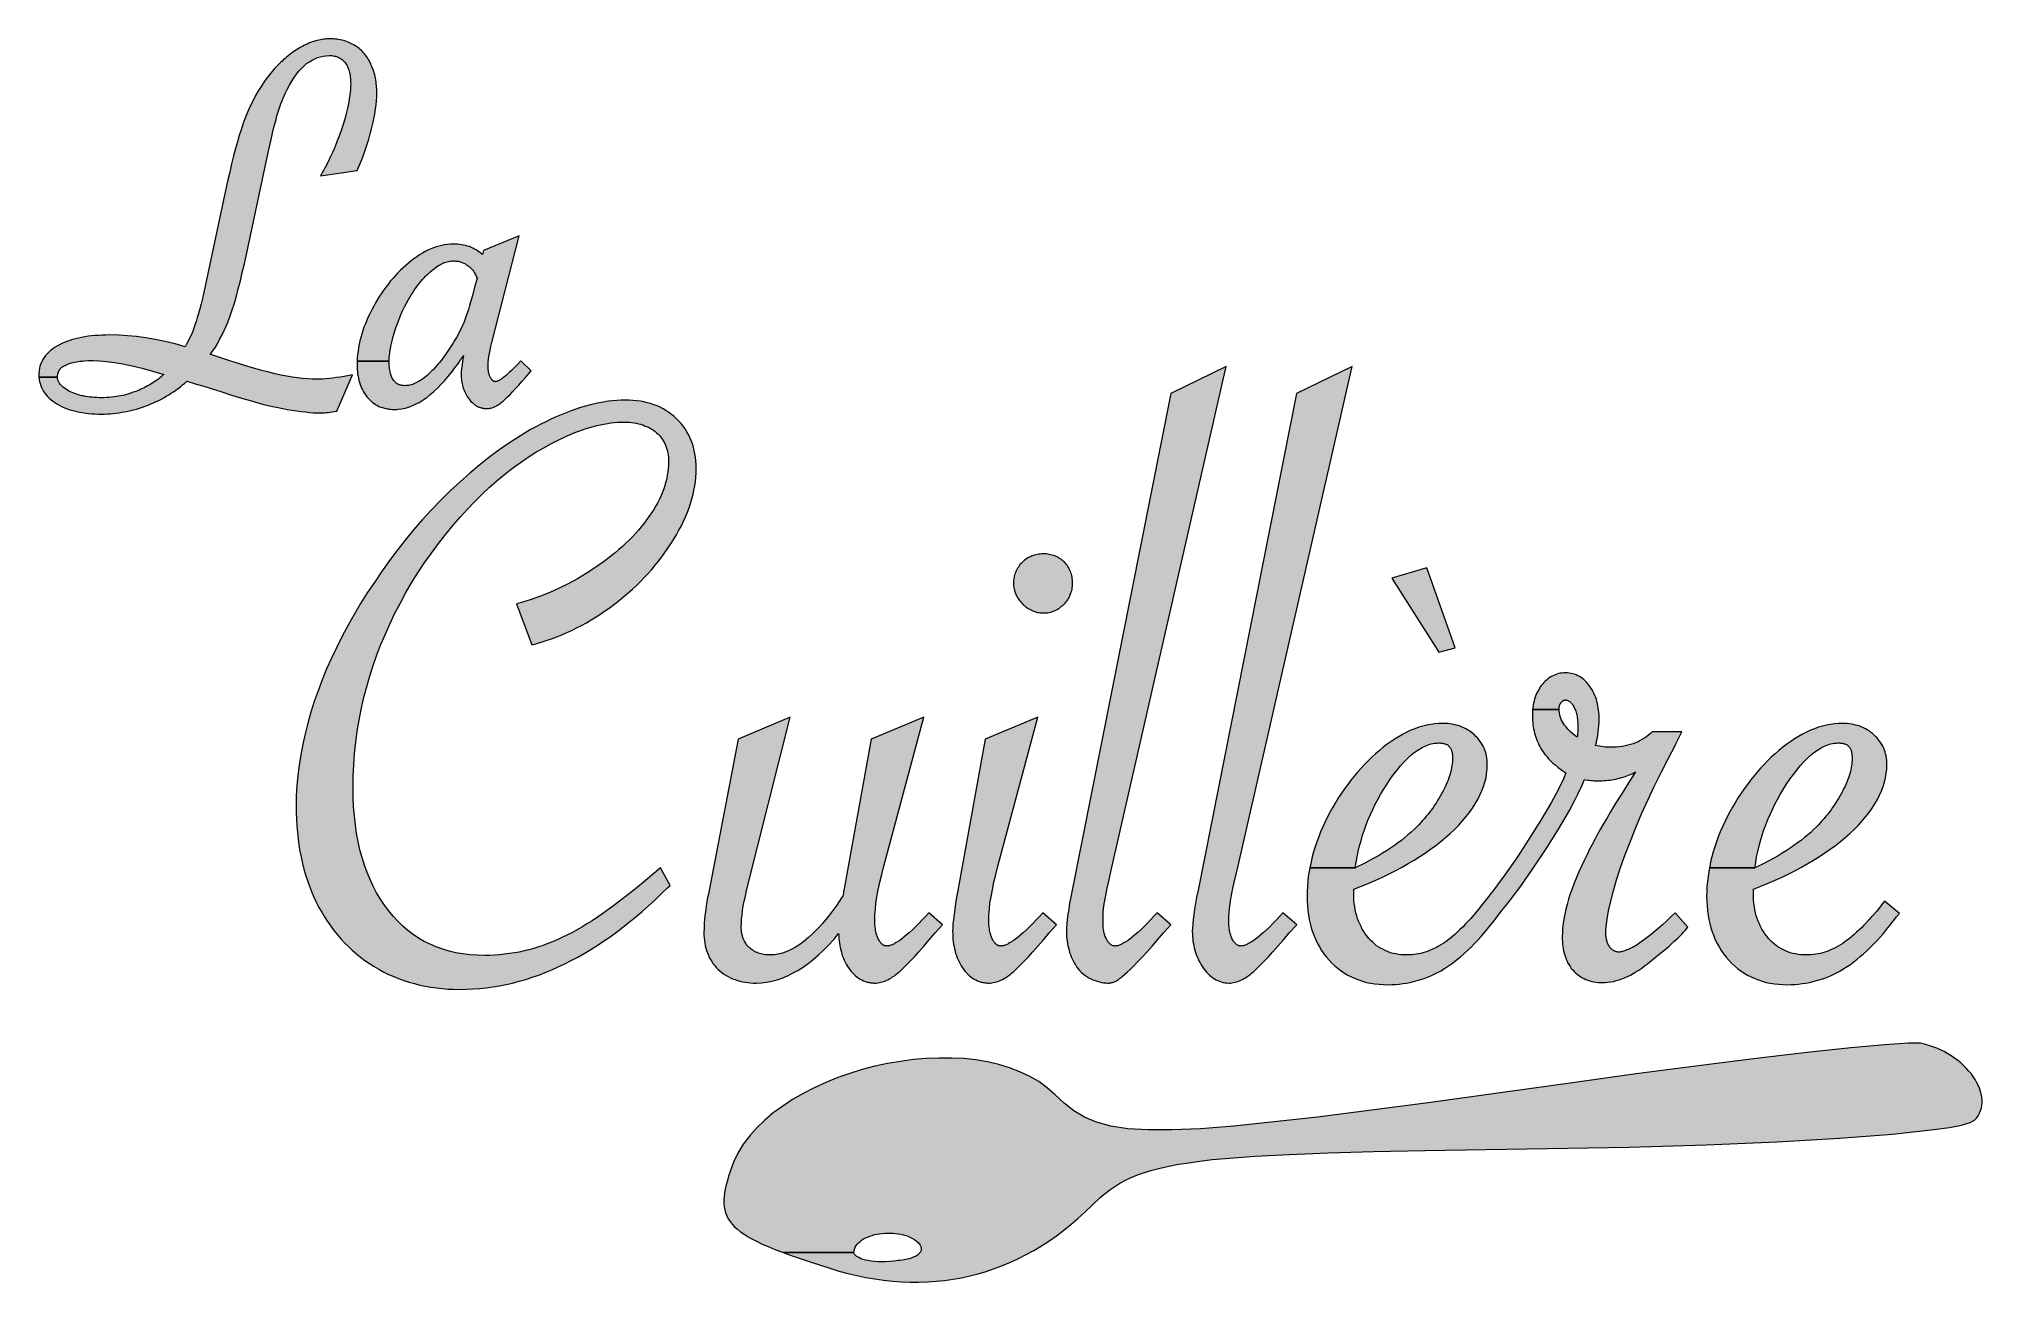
# Model space of a CAD drawing. Header units: millimetres. Extents: x 95 to 217, y 30 to 108.
import ezdxf

# ---------------------------------------------------------------- set-up
doc = ezdxf.new("R2010")
doc.units = ezdxf.units.MM
doc.header["$MEASUREMENT"] = 0
doc.layers.add('Layer 1', color=7, linetype='Continuous', lineweight=0)

msp = doc.modelspace()

# ---------------------------------------------------------------- hatches: boundary and pattern name
at = {"layer": 'Layer 1', "true_color": 0x000000, "transparency": 33554687}
h = msp.add_hatch(color=18, dxfattribs=at)
edge = h.paths.add_edge_path()
edge.add_spline(control_points=[(113.6, 108.01), (113.6, 108.01), (113.71, 108.01), (113.71, 108.01), (113.71, 108.01), (113.81, 108), (113.81, 108), (113.81, 108), (113.92, 107.99), (113.92, 107.99), (113.92, 107.99), (114.02, 107.97), (114.02, 107.97), (114.02, 107.97), (114.12, 107.95), (114.12, 107.95), (114.12, 107.95), (114.22, 107.93), (114.22, 107.93), (114.22, 107.93), (114.32, 107.91), (114.32, 107.91), (114.32, 107.91), (114.42, 107.88), (114.42, 107.88), (114.42, 107.88), (114.51, 107.85), (114.51, 107.85), (114.51, 107.85), (114.61, 107.81), (114.61, 107.81), (114.61, 107.81), (114.7, 107.77), (114.7, 107.77), (114.7, 107.77), (114.79, 107.73), (114.79, 107.73), (114.79, 107.73), (114.88, 107.69), (114.88, 107.69), (114.88, 107.69), (114.97, 107.64), (114.97, 107.64), (114.97, 107.64), (115.05, 107.58), (115.05, 107.58), (115.05, 107.58), (115.14, 107.53), (115.14, 107.53), (115.14, 107.53), (115.22, 107.47), (115.22, 107.47), (115.22, 107.47), (115.3, 107.41), (115.3, 107.41), (115.3, 107.41), (115.37, 107.35), (115.37, 107.35), (115.37, 107.35), (115.45, 107.28), (115.45, 107.28), (115.45, 107.28), (115.52, 107.21), (115.52, 107.21), (115.52, 107.21), (115.59, 107.14), (115.59, 107.14), (115.59, 107.14), (115.65, 107.07), (115.65, 107.07), (115.65, 107.07), (115.71, 106.99), (115.71, 106.99), (115.71, 106.99), (115.77, 106.91), (115.77, 106.91), (115.77, 106.91), (115.83, 106.82), (115.83, 106.82), (115.83, 106.82), (115.88, 106.74), (115.88, 106.74), (115.88, 106.74), (115.93, 106.65), (115.93, 106.65), (115.93, 106.65), (115.98, 106.56), (115.98, 106.56), (115.98, 106.56), (116.03, 106.46), (116.03, 106.46), (116.03, 106.46), (116.07, 106.36), (116.07, 106.36), (116.07, 106.36), (116.11, 106.27), (116.11, 106.27), (116.11, 106.27), (116.15, 106.17), (116.15, 106.17), (116.15, 106.17), (116.19, 106.07), (116.19, 106.07), (116.19, 106.07), (116.22, 105.97), (116.22, 105.97), (116.22, 105.97), (116.25, 105.86), (116.25, 105.86), (116.25, 105.86), (116.28, 105.76), (116.28, 105.76), (116.28, 105.76), (116.31, 105.65), (116.31, 105.65), (116.31, 105.65), (116.33, 105.54), (116.33, 105.54), (116.33, 105.54), (116.35, 105.43), (116.35, 105.43), (116.35, 105.43), (116.37, 105.32), (116.37, 105.32), (116.37, 105.32), (116.38, 105.2), (116.38, 105.2), (116.38, 105.2), (116.39, 105.09), (116.39, 105.09), (116.39, 105.09), (116.4, 104.97), (116.4, 104.97), (116.4, 104.97), (116.41, 104.85), (116.41, 104.85), (116.41, 104.85), (116.41, 104.73), (116.41, 104.73), (116.41, 104.73), (116.41, 104.61), (116.41, 104.61), (116.41, 104.61), (116.41, 104.37), (116.41, 104.37), (116.41, 104.37), (116.39, 104.13), (116.39, 104.13), (116.39, 104.13), (116.37, 103.87), (116.37, 103.87), (116.37, 103.87), (116.33, 103.6), (116.33, 103.6), (116.33, 103.6), (116.28, 103.31), (116.28, 103.31), (116.28, 103.31), (116.23, 103.01), (116.23, 103.01), (116.23, 103.01), (116.16, 102.7), (116.16, 102.7), (116.16, 102.7), (116.09, 102.38), (116.09, 102.38), (116.09, 102.38), (116, 102.05), (116, 102.05), (116, 102.05), (115.91, 101.72), (115.91, 101.72), (115.91, 101.72), (115.82, 101.41), (115.82, 101.41), (115.82, 101.41), (115.71, 101.1), (115.71, 101.1), (115.71, 101.1), (115.61, 100.79), (115.61, 100.79), (115.61, 100.79), (115.49, 100.49), (115.49, 100.49), (115.49, 100.49), (115.37, 100.2), (115.37, 100.2), (115.37, 100.2), (115.25, 99.91), (115.25, 99.91), (115.25, 99.91), (115.18, 99.77), (115.18, 99.77), (115.18, 99.77), (112.89, 99.43), (112.89, 99.43), (112.89, 99.43), (113.17, 99.94), (113.17, 99.94), (113.17, 99.94), (113.34, 100.26), (113.34, 100.26), (113.34, 100.26), (113.5, 100.59), (113.5, 100.59), (113.5, 100.59), (113.65, 100.93), (113.65, 100.93), (113.65, 100.93), (113.8, 101.27), (113.8, 101.27), (113.8, 101.27), (113.94, 101.62), (113.94, 101.62), (113.94, 101.62), (114.07, 101.97), (114.07, 101.97), (114.07, 101.97), (114.2, 102.33), (114.2, 102.33), (114.2, 102.33), (114.32, 102.7), (114.32, 102.7), (114.32, 102.7), (114.43, 103.07), (114.43, 103.07), (114.43, 103.07), (114.52, 103.42), (114.52, 103.42), (114.52, 103.42), (114.6, 103.75), (114.6, 103.75), (114.6, 103.75), (114.66, 104.07), (114.66, 104.07), (114.66, 104.07), (114.71, 104.38), (114.71, 104.38), (114.71, 104.38), (114.73, 104.52), (114.73, 104.52), (114.73, 104.52), (114.75, 104.66), (114.75, 104.66), (114.75, 104.66), (114.76, 104.8), (114.76, 104.8), (114.76, 104.8), (114.77, 104.94), (114.77, 104.94), (114.77, 104.94), (114.77, 105.07), (114.77, 105.07), (114.77, 105.07), (114.78, 105.19), (114.78, 105.19), (114.78, 105.19), (114.77, 105.31), (114.77, 105.31), (114.77, 105.31), (114.77, 105.42), (114.77, 105.42), (114.77, 105.42), (114.76, 105.52), (114.76, 105.52), (114.76, 105.52), (114.75, 105.63), (114.75, 105.63), (114.75, 105.63), (114.74, 105.72), (114.74, 105.72), (114.74, 105.72), (114.72, 105.82), (114.72, 105.82), (114.72, 105.82), (114.7, 105.91), (114.7, 105.91), (114.7, 105.91), (114.68, 105.99), (114.68, 105.99), (114.68, 105.99), (114.66, 106.07), (114.66, 106.07), (114.66, 106.07), (114.63, 106.15), (114.63, 106.15), (114.63, 106.15), (114.6, 106.22), (114.6, 106.22), (114.6, 106.22), (114.57, 106.29), (114.57, 106.29), (114.57, 106.29), (114.54, 106.36), (114.54, 106.36), (114.54, 106.36), (114.5, 106.42), (114.5, 106.42), (114.5, 106.42), (114.46, 106.48), (114.46, 106.48), (114.46, 106.48), (114.42, 106.54), (114.42, 106.54), (114.42, 106.54), (114.38, 106.59), (114.38, 106.59), (114.38, 106.59), (114.33, 106.64), (114.33, 106.64), (114.33, 106.64), (114.29, 106.68), (114.29, 106.68), (114.29, 106.68), (114.24, 106.72), (114.24, 106.72), (114.24, 106.72), (114.19, 106.76), (114.19, 106.76), (114.19, 106.76), (114.13, 106.79), (114.13, 106.79), (114.13, 106.79), (114.08, 106.82), (114.08, 106.82), (114.08, 106.82), (114.02, 106.85), (114.02, 106.85), (114.02, 106.85), (113.95, 106.88), (113.95, 106.88), (113.95, 106.88), (113.89, 106.9), (113.89, 106.9), (113.89, 106.9), (113.82, 106.92), (113.82, 106.92), (113.82, 106.92), (113.75, 106.93), (113.75, 106.93), (113.75, 106.93), (113.67, 106.95), (113.67, 106.95), (113.67, 106.95), (113.59, 106.96), (113.59, 106.96), (113.59, 106.96), (113.51, 106.96), (113.51, 106.96), (113.51, 106.96), (113.43, 106.96), (113.43, 106.96), (113.43, 106.96), (113.24, 106.95), (113.24, 106.95), (113.24, 106.95), (113.06, 106.93), (113.06, 106.93), (113.06, 106.93), (112.88, 106.89), (112.88, 106.89), (112.88, 106.89), (112.7, 106.84), (112.7, 106.84), (112.7, 106.84), (112.53, 106.77), (112.53, 106.77), (112.53, 106.77), (112.36, 106.68), (112.36, 106.68), (112.36, 106.68), (112.19, 106.58), (112.19, 106.58), (112.19, 106.58), (112.02, 106.46), (112.02, 106.46), (112.02, 106.46), (111.86, 106.32), (111.86, 106.32), (111.86, 106.32), (111.7, 106.16), (111.7, 106.16), (111.7, 106.16), (111.54, 105.99), (111.54, 105.99), (111.54, 105.99), (111.39, 105.8), (111.39, 105.8), (111.39, 105.8), (111.24, 105.59), (111.24, 105.59), (111.24, 105.59), (111.09, 105.36), (111.09, 105.36), (111.09, 105.36), (110.95, 105.11), (110.95, 105.11), (110.95, 105.11), (110.8, 104.84), (110.8, 104.84), (110.8, 104.84), (110.72, 104.67), (110.72, 104.67), (110.72, 104.67), (110.63, 104.49), (110.63, 104.49), (110.63, 104.49), (110.55, 104.3), (110.55, 104.3), (110.55, 104.3), (110.48, 104.12), (110.48, 104.12), (110.48, 104.12), (110.41, 103.94), (110.41, 103.94), (110.41, 103.94), (110.34, 103.75), (110.34, 103.75), (110.34, 103.75), (110.28, 103.57), (110.28, 103.57), (110.28, 103.57), (110.22, 103.38), (110.22, 103.38), (110.22, 103.38), (110.22, 103.38), (110.22, 103.38), (110.22, 103.38), (110.16, 103.18), (110.16, 103.18), (110.16, 103.18), (110.1, 102.95), (110.1, 102.95), (110.1, 102.95), (109.95, 102.39), (109.95, 102.39), (109.95, 102.39), (109.79, 101.71), (109.79, 101.71), (109.79, 101.71), (109.61, 100.89), (109.61, 100.89), (109.61, 100.89), (109.61, 100.89), (109.61, 100.89), (109.61, 100.89), (108.12, 93.91), (108.12, 93.91), (108.12, 93.91), (107.99, 93.36), (107.99, 93.36), (107.99, 93.36), (107.87, 92.84), (107.87, 92.84), (107.87, 92.84), (107.74, 92.34), (107.74, 92.34), (107.74, 92.34), (107.62, 91.88), (107.62, 91.88), (107.62, 91.88), (107.49, 91.44), (107.49, 91.44), (107.49, 91.44), (107.36, 91.03), (107.36, 91.03), (107.36, 91.03), (107.23, 90.65), (107.23, 90.65), (107.23, 90.65), (107.1, 90.3), (107.1, 90.3), (107.1, 90.3), (106.98, 90.01), (106.98, 90.01), (106.98, 90.01), (106.86, 89.74), (106.86, 89.74), (106.86, 89.74), (106.73, 89.47), (106.73, 89.47), (106.73, 89.47), (106.59, 89.21), (106.59, 89.21), (106.59, 89.21), (106.45, 88.95), (106.45, 88.95), (106.45, 88.95), (106.3, 88.7), (106.3, 88.7), (106.3, 88.7), (106.15, 88.46), (106.15, 88.46), (106.15, 88.46), (105.98, 88.23), (105.98, 88.23), (105.98, 88.23), (106.01, 88.22), (106.01, 88.22), (106.01, 88.22), (106.01, 88.22), (106.01, 88.22), (106.01, 88.22), (107.21, 87.83), (107.21, 87.83), (107.21, 87.83), (107.76, 87.66), (107.76, 87.66), (107.76, 87.66), (108.28, 87.5), (108.28, 87.5), (108.28, 87.5), (108.77, 87.36), (108.77, 87.36), (108.77, 87.36), (109.22, 87.23), (109.22, 87.23), (109.22, 87.23), (109.65, 87.12), (109.65, 87.12), (109.65, 87.12), (110.04, 87.02), (110.04, 87.02), (110.04, 87.02), (110.41, 86.94), (110.41, 86.94), (110.41, 86.94), (110.77, 86.87), (110.77, 86.87), (110.77, 86.87), (111.12, 86.81), (111.12, 86.81), (111.12, 86.81), (111.45, 86.76), (111.45, 86.76), (111.45, 86.76), (111.77, 86.72), (111.77, 86.72), (111.77, 86.72), (112.07, 86.7), (112.07, 86.7), (112.07, 86.7), (112.36, 86.68), (112.36, 86.68), (112.36, 86.68), (112.64, 86.68), (112.64, 86.68), (112.64, 86.68), (112.83, 86.68), (112.83, 86.68), (112.83, 86.68), (113.03, 86.69), (113.03, 86.69), (113.03, 86.69), (113.23, 86.7), (113.23, 86.7), (113.23, 86.7), (113.45, 86.72), (113.45, 86.72), (113.45, 86.72), (113.66, 86.75), (113.66, 86.75), (113.66, 86.75), (113.89, 86.78), (113.89, 86.78), (113.89, 86.78), (114.12, 86.81), (114.12, 86.81), (114.12, 86.81), (114.36, 86.85), (114.36, 86.85), (114.36, 86.85), (114.9, 86.96), (114.9, 86.96), (114.9, 86.96), (113.9, 84.68), (113.9, 84.68), (113.9, 84.68), (113.74, 84.66), (113.74, 84.66), (113.74, 84.66), (113.62, 84.64), (113.62, 84.64), (113.62, 84.64), (113.5, 84.62), (113.5, 84.62), (113.5, 84.62), (113.38, 84.6), (113.38, 84.6), (113.38, 84.6), (113.27, 84.59), (113.27, 84.59), (113.27, 84.59), (113.15, 84.58), (113.15, 84.58), (113.15, 84.58), (113.05, 84.58), (113.05, 84.58), (113.05, 84.58), (112.94, 84.57), (112.94, 84.57), (112.94, 84.57), (112.84, 84.57), (112.84, 84.57), (112.84, 84.57), (112.64, 84.57), (112.64, 84.57), (112.64, 84.57), (112.42, 84.58), (112.42, 84.58), (112.42, 84.58), (112.19, 84.6), (112.19, 84.6), (112.19, 84.6), (111.94, 84.63), (111.94, 84.63), (111.94, 84.63), (111.68, 84.66), (111.68, 84.66), (111.68, 84.66), (111.4, 84.7), (111.4, 84.7), (111.4, 84.7), (111.11, 84.74), (111.11, 84.74), (111.11, 84.74), (110.8, 84.79), (110.8, 84.79), (110.8, 84.79), (110.79, 84.79), (110.79, 84.79), (110.79, 84.79), (110.79, 84.79), (110.79, 84.79), (110.79, 84.79), (110.34, 84.88), (110.34, 84.88), (110.34, 84.88), (109.88, 84.98), (109.88, 84.98), (109.88, 84.98), (109.42, 85.08), (109.42, 85.08), (109.42, 85.08), (108.96, 85.2), (108.96, 85.2), (108.96, 85.2), (108.96, 85.2), (108.96, 85.2), (108.96, 85.2), (108.96, 85.2), (108.96, 85.2), (108.96, 85.2), (108.48, 85.34), (108.48, 85.34), (108.48, 85.34), (107.93, 85.5), (107.93, 85.5), (107.93, 85.5), (107.32, 85.69), (107.32, 85.69), (107.32, 85.69), (106.64, 85.91), (106.64, 85.91), (106.64, 85.91), (106.64, 85.91), (106.64, 85.91), (106.64, 85.91), (106.1, 86.07), (106.1, 86.07), (106.1, 86.07), (105.57, 86.24), (105.57, 86.24), (105.57, 86.24), (105.04, 86.39), (105.04, 86.39), (105.04, 86.39), (104.51, 86.55), (104.51, 86.55), (104.51, 86.55), (104.38, 86.43), (104.38, 86.43), (104.38, 86.43), (104.24, 86.32), (104.24, 86.32), (104.24, 86.32), (104.11, 86.2), (104.11, 86.2), (104.11, 86.2), (103.97, 86.1), (103.97, 86.1), (103.97, 86.1), (103.83, 85.99), (103.83, 85.99), (103.83, 85.99), (103.68, 85.89), (103.68, 85.89), (103.68, 85.89), (103.53, 85.8), (103.53, 85.8), (103.53, 85.8), (103.38, 85.7), (103.38, 85.7), (103.38, 85.7), (103.23, 85.61), (103.23, 85.61), (103.23, 85.61), (103.08, 85.52), (103.08, 85.52), (103.08, 85.52), (102.92, 85.44), (102.92, 85.44), (102.92, 85.44), (102.76, 85.35), (102.76, 85.35), (102.76, 85.35), (102.6, 85.28), (102.6, 85.28), (102.6, 85.28), (102.43, 85.2), (102.43, 85.2), (102.43, 85.2), (102.26, 85.13), (102.26, 85.13), (102.26, 85.13), (102.09, 85.06), (102.09, 85.06), (102.09, 85.06), (102.09, 85.06), (102.09, 85.06), (102.09, 85.06), (102.09, 85.06), (102.09, 85.06), (102.09, 85.06), (101.91, 84.99), (101.91, 84.99), (101.91, 84.99), (101.73, 84.93), (101.73, 84.93), (101.73, 84.93), (101.54, 84.87), (101.54, 84.87), (101.54, 84.87), (101.36, 84.81), (101.36, 84.81), (101.36, 84.81), (101.18, 84.76), (101.18, 84.76), (101.18, 84.76), (101, 84.72), (101, 84.72), (101, 84.72), (100.82, 84.68), (100.82, 84.68), (100.82, 84.68), (100.63, 84.64), (100.63, 84.64), (100.63, 84.64), (100.45, 84.61), (100.45, 84.61), (100.45, 84.61), (100.27, 84.58), (100.27, 84.58), (100.27, 84.58), (100.09, 84.56), (100.09, 84.56), (100.09, 84.56), (99.9, 84.54), (99.9, 84.54), (99.9, 84.54), (99.72, 84.52), (99.72, 84.52), (99.72, 84.52), (99.54, 84.51), (99.54, 84.51), (99.54, 84.51), (99.36, 84.5), (99.36, 84.5), (99.36, 84.5), (99.17, 84.5), (99.17, 84.5), (99.17, 84.5), (98.96, 84.5), (98.96, 84.5), (98.96, 84.5), (98.76, 84.51), (98.76, 84.51), (98.76, 84.51), (98.56, 84.52), (98.56, 84.52), (98.56, 84.52), (98.36, 84.54), (98.36, 84.54), (98.36, 84.54), (98.17, 84.56), (98.17, 84.56), (98.17, 84.56), (97.99, 84.59), (97.99, 84.59), (97.99, 84.59), (97.8, 84.62), (97.8, 84.62), (97.8, 84.62), (97.63, 84.66), (97.63, 84.66), (97.63, 84.66), (97.45, 84.7), (97.45, 84.7), (97.45, 84.7), (97.29, 84.74), (97.29, 84.74), (97.29, 84.74), (97.12, 84.79), (97.12, 84.79), (97.12, 84.79), (96.96, 84.85), (96.96, 84.85), (96.96, 84.85), (96.81, 84.91), (96.81, 84.91), (96.81, 84.91), (96.66, 84.98), (96.66, 84.98), (96.66, 84.98), (96.52, 85.05), (96.52, 85.05), (96.52, 85.05), (96.38, 85.13), (96.38, 85.13), (96.38, 85.13), (96.38, 85.13), (96.38, 85.13), (96.38, 85.13), (96.37, 85.13), (96.37, 85.13), (96.37, 85.13), (96.24, 85.22), (96.24, 85.22), (96.24, 85.22), (96.12, 85.31), (96.12, 85.31), (96.12, 85.31), (96, 85.4), (96, 85.4), (96, 85.4), (95.89, 85.49), (95.89, 85.49), (95.89, 85.49), (95.79, 85.59), (95.79, 85.59), (95.79, 85.59), (95.7, 85.7), (95.7, 85.7), (95.7, 85.7), (95.61, 85.81), (95.61, 85.81), (95.61, 85.81), (95.54, 85.92), (95.54, 85.92), (95.54, 85.92), (95.47, 86.04), (95.47, 86.04), (95.47, 86.04), (95.41, 86.16), (95.41, 86.16), (95.41, 86.16), (95.36, 86.28), (95.36, 86.28), (95.36, 86.28), (95.32, 86.41), (95.32, 86.41), (95.32, 86.41), (95.29, 86.54), (95.29, 86.54), (95.29, 86.54), (95.27, 86.67), (95.27, 86.67), (95.27, 86.67), (95.25, 86.81), (95.25, 86.81), (95.25, 86.81), (95.25, 86.82), (95.25, 86.82), (95.25, 86.82), (96.41, 86.82), (96.41, 86.82), (96.41, 86.82), (96.42, 86.77), (96.42, 86.77), (96.42, 86.77), (96.42, 86.71), (96.42, 86.71), (96.42, 86.71), (96.43, 86.68), (96.43, 86.68), (96.43, 86.68), (96.44, 86.65), (96.44, 86.65), (96.44, 86.65), (96.44, 86.63), (96.44, 86.63), (96.44, 86.63), (96.45, 86.6), (96.45, 86.6), (96.45, 86.6), (96.46, 86.57), (96.46, 86.57), (96.46, 86.57), (96.47, 86.54), (96.47, 86.54), (96.47, 86.54), (96.49, 86.52), (96.49, 86.52), (96.49, 86.52), (96.5, 86.49), (96.5, 86.49), (96.5, 86.49), (96.52, 86.46), (96.52, 86.46), (96.52, 86.46), (96.53, 86.43), (96.53, 86.43), (96.53, 86.43), (96.55, 86.41), (96.55, 86.41), (96.55, 86.41), (96.57, 86.38), (96.57, 86.38), (96.57, 86.38), (96.59, 86.35), (96.59, 86.35), (96.59, 86.35), (96.62, 86.32), (96.62, 86.32), (96.62, 86.32), (96.64, 86.29), (96.64, 86.29), (96.64, 86.29), (96.67, 86.27), (96.67, 86.27), (96.67, 86.27), (96.7, 86.24), (96.7, 86.24), (96.7, 86.24), (96.73, 86.21), (96.73, 86.21), (96.73, 86.21), (96.79, 86.16), (96.79, 86.16), (96.79, 86.16), (96.87, 86.1), (96.87, 86.1), (96.87, 86.1), (96.95, 86.05), (96.95, 86.05), (96.95, 86.05), (97.03, 85.99), (97.03, 85.99), (97.03, 85.99), (97.13, 85.94), (97.13, 85.94), (97.13, 85.94), (97.23, 85.89), (97.23, 85.89), (97.23, 85.89), (97.34, 85.84), (97.34, 85.84), (97.34, 85.84), (97.44, 85.8), (97.44, 85.8), (97.44, 85.8), (97.56, 85.76), (97.56, 85.76), (97.56, 85.76), (97.67, 85.72), (97.67, 85.72), (97.67, 85.72), (97.79, 85.69), (97.79, 85.69), (97.79, 85.69), (97.91, 85.65), (97.91, 85.65), (97.91, 85.65), (98.04, 85.63), (98.04, 85.63), (98.04, 85.63), (98.17, 85.6), (98.17, 85.6), (98.17, 85.6), (98.3, 85.58), (98.3, 85.58), (98.3, 85.58), (98.44, 85.56), (98.44, 85.56), (98.44, 85.56), (98.58, 85.55), (98.58, 85.55), (98.58, 85.55), (98.73, 85.54), (98.73, 85.54), (98.73, 85.54), (98.88, 85.53), (98.88, 85.53), (98.88, 85.53), (99.03, 85.52), (99.03, 85.52), (99.03, 85.52), (99.19, 85.52), (99.19, 85.52), (99.19, 85.52), (99.34, 85.52), (99.34, 85.52), (99.34, 85.52), (99.49, 85.53), (99.49, 85.53), (99.49, 85.53), (99.64, 85.54), (99.64, 85.54), (99.64, 85.54), (99.79, 85.55), (99.79, 85.55), (99.79, 85.55), (99.94, 85.57), (99.94, 85.57), (99.94, 85.57), (100.09, 85.59), (100.09, 85.59), (100.09, 85.59), (100.23, 85.61), (100.23, 85.61), (100.23, 85.61), (100.38, 85.64), (100.38, 85.64), (100.38, 85.64), (100.52, 85.67), (100.52, 85.67), (100.52, 85.67), (100.67, 85.71), (100.67, 85.71), (100.67, 85.71), (100.81, 85.75), (100.81, 85.75), (100.81, 85.75), (100.95, 85.79), (100.95, 85.79), (100.95, 85.79), (101.1, 85.84), (101.1, 85.84), (101.1, 85.84), (101.24, 85.89), (101.24, 85.89), (101.24, 85.89), (101.38, 85.94), (101.38, 85.94), (101.38, 85.94), (101.52, 86), (101.52, 86), (101.52, 86), (101.63, 86.05), (101.63, 86.05), (101.63, 86.05), (101.74, 86.1), (101.74, 86.1), (101.74, 86.1), (101.84, 86.15), (101.84, 86.15), (101.84, 86.15), (101.95, 86.2), (101.95, 86.2), (101.95, 86.2), (102.05, 86.26), (102.05, 86.26), (102.05, 86.26), (102.15, 86.31), (102.15, 86.31), (102.15, 86.31), (102.25, 86.37), (102.25, 86.37), (102.25, 86.37), (102.35, 86.43), (102.35, 86.43), (102.35, 86.43), (102.45, 86.5), (102.45, 86.5), (102.45, 86.5), (102.54, 86.56), (102.54, 86.56), (102.54, 86.56), (102.64, 86.63), (102.64, 86.63), (102.64, 86.63), (102.73, 86.69), (102.73, 86.69), (102.73, 86.69), (102.82, 86.76), (102.82, 86.76), (102.82, 86.76), (102.91, 86.84), (102.91, 86.84), (102.91, 86.84), (103, 86.91), (103, 86.91), (103, 86.91), (103.08, 86.98), (103.08, 86.98), (103.08, 86.98), (102.37, 87.19), (102.37, 87.19), (102.37, 87.19), (101.71, 87.37), (101.71, 87.37), (101.71, 87.37), (101.09, 87.51), (101.09, 87.51), (101.09, 87.51), (100.51, 87.64), (100.51, 87.64), (100.51, 87.64), (99.98, 87.73), (99.98, 87.73), (99.98, 87.73), (99.49, 87.8), (99.49, 87.8), (99.49, 87.8), (99.05, 87.84), (99.05, 87.84), (99.05, 87.84), (98.65, 87.85), (98.65, 87.85), (98.65, 87.85), (98.35, 87.85), (98.35, 87.85), (98.35, 87.85), (98.08, 87.83), (98.08, 87.83), (98.08, 87.83), (97.95, 87.82), (97.95, 87.82), (97.95, 87.82), (97.83, 87.81), (97.83, 87.81), (97.83, 87.81), (97.71, 87.79), (97.71, 87.79), (97.71, 87.79), (97.6, 87.77), (97.6, 87.77), (97.6, 87.77), (97.49, 87.75), (97.49, 87.75), (97.49, 87.75), (97.39, 87.73), (97.39, 87.73), (97.39, 87.73), (97.29, 87.71), (97.29, 87.71), (97.29, 87.71), (97.2, 87.68), (97.2, 87.68), (97.2, 87.68), (97.12, 87.65), (97.12, 87.65), (97.12, 87.65), (97.04, 87.62), (97.04, 87.62), (97.04, 87.62), (96.96, 87.59), (96.96, 87.59), (96.96, 87.59), (96.89, 87.55), (96.89, 87.55), (96.89, 87.55), (96.86, 87.54), (96.86, 87.54), (96.86, 87.54), (96.83, 87.52), (96.83, 87.52), (96.83, 87.52), (96.8, 87.5), (96.8, 87.5), (96.8, 87.5), (96.77, 87.48), (96.77, 87.48), (96.77, 87.48), (96.74, 87.46), (96.74, 87.46), (96.74, 87.46), (96.72, 87.45), (96.72, 87.45), (96.72, 87.45), (96.69, 87.43), (96.69, 87.43), (96.69, 87.43), (96.67, 87.41), (96.67, 87.41), (96.67, 87.41), (96.65, 87.39), (96.65, 87.39), (96.65, 87.39), (96.63, 87.37), (96.63, 87.37), (96.63, 87.37), (96.61, 87.35), (96.61, 87.35), (96.61, 87.35), (96.59, 87.33), (96.59, 87.33), (96.59, 87.33), (96.57, 87.31), (96.57, 87.31), (96.57, 87.31), (96.56, 87.28), (96.56, 87.28), (96.56, 87.28), (96.54, 87.26), (96.54, 87.26), (96.54, 87.26), (96.53, 87.24), (96.53, 87.24), (96.53, 87.24), (96.51, 87.22), (96.51, 87.22), (96.51, 87.22), (96.5, 87.2), (96.5, 87.2), (96.5, 87.2), (96.49, 87.18), (96.49, 87.18), (96.49, 87.18), (96.48, 87.15), (96.48, 87.15), (96.48, 87.15), (96.47, 87.13), (96.47, 87.13), (96.47, 87.13), (96.46, 87.1), (96.46, 87.1), (96.46, 87.1), (96.45, 87.08), (96.45, 87.08), (96.45, 87.08), (96.44, 87.05), (96.44, 87.05), (96.44, 87.05), (96.44, 87.03), (96.44, 87.03), (96.44, 87.03), (96.43, 87), (96.43, 87), (96.43, 87), (96.43, 86.97), (96.43, 86.97), (96.43, 86.97), (96.42, 86.94), (96.42, 86.94), (96.42, 86.94), (96.42, 86.91), (96.42, 86.91), (96.42, 86.91), (96.42, 86.88), (96.42, 86.88), (96.42, 86.88), (96.42, 86.85), (96.42, 86.85), (96.42, 86.85), (96.41, 86.82), (96.41, 86.82), (96.41, 86.82), (95.25, 86.82), (95.25, 86.82), (95.25, 86.82), (95.25, 86.95), (95.25, 86.95), (95.25, 86.95), (95.25, 87.03), (95.25, 87.03), (95.25, 87.03), (95.25, 87.11), (95.25, 87.11), (95.25, 87.11), (95.26, 87.18), (95.26, 87.18), (95.26, 87.18), (95.27, 87.25), (95.27, 87.25), (95.27, 87.25), (95.28, 87.33), (95.28, 87.33), (95.28, 87.33), (95.29, 87.4), (95.29, 87.4), (95.29, 87.4), (95.31, 87.47), (95.31, 87.47), (95.31, 87.47), (95.33, 87.54), (95.33, 87.54), (95.33, 87.54), (95.35, 87.6), (95.35, 87.6), (95.35, 87.6), (95.38, 87.67), (95.38, 87.67), (95.38, 87.67), (95.41, 87.74), (95.41, 87.74), (95.41, 87.74), (95.44, 87.8), (95.44, 87.8), (95.44, 87.8), (95.47, 87.86), (95.47, 87.86), (95.47, 87.86), (95.5, 87.92), (95.5, 87.92), (95.5, 87.92), (95.54, 87.99), (95.54, 87.99), (95.54, 87.99), (95.58, 88.04), (95.58, 88.04), (95.58, 88.04), (95.62, 88.1), (95.62, 88.1), (95.62, 88.1), (95.67, 88.16), (95.67, 88.16), (95.67, 88.16), (95.76, 88.27), (95.76, 88.27), (95.76, 88.27), (95.87, 88.38), (95.87, 88.38), (95.87, 88.38), (95.98, 88.48), (95.98, 88.48), (95.98, 88.48), (96.1, 88.57), (96.1, 88.57), (96.1, 88.57), (96.23, 88.67), (96.23, 88.67), (96.23, 88.67), (96.38, 88.75), (96.38, 88.75), (96.38, 88.75), (96.53, 88.84), (96.53, 88.84), (96.53, 88.84), (96.68, 88.91), (96.68, 88.91), (96.68, 88.91), (96.84, 88.98), (96.84, 88.98), (96.84, 88.98), (97, 89.05), (97, 89.05), (97, 89.05), (97.18, 89.11), (97.18, 89.11), (97.18, 89.11), (97.35, 89.17), (97.35, 89.17), (97.35, 89.17), (97.54, 89.22), (97.54, 89.22), (97.54, 89.22), (97.73, 89.26), (97.73, 89.26), (97.73, 89.26), (97.92, 89.3), (97.92, 89.3), (97.92, 89.3), (98.12, 89.34), (98.12, 89.34), (98.12, 89.34), (98.33, 89.37), (98.33, 89.37), (98.33, 89.37), (98.54, 89.4), (98.54, 89.4), (98.54, 89.4), (98.76, 89.42), (98.76, 89.42), (98.76, 89.42), (98.99, 89.43), (98.99, 89.43), (98.99, 89.43), (99.22, 89.45), (99.22, 89.45), (99.22, 89.45), (99.45, 89.45), (99.45, 89.45), (99.45, 89.45), (99.69, 89.46), (99.69, 89.46), (99.69, 89.46), (100.23, 89.44), (100.23, 89.44), (100.23, 89.44), (100.79, 89.41), (100.79, 89.41), (100.79, 89.41), (101.36, 89.35), (101.36, 89.35), (101.36, 89.35), (101.94, 89.27), (101.94, 89.27), (101.94, 89.27), (102.54, 89.17), (102.54, 89.17), (102.54, 89.17), (103.15, 89.04), (103.15, 89.04), (103.15, 89.04), (103.78, 88.89), (103.78, 88.89), (103.78, 88.89), (104.42, 88.72), (104.42, 88.72), (104.42, 88.72), (104.52, 88.91), (104.52, 88.91), (104.52, 88.91), (104.62, 89.1), (104.62, 89.1), (104.62, 89.1), (104.71, 89.29), (104.71, 89.29), (104.71, 89.29), (104.8, 89.49), (104.8, 89.49), (104.8, 89.49), (104.88, 89.69), (104.88, 89.69), (104.88, 89.69), (104.95, 89.89), (104.95, 89.89), (104.95, 89.89), (105.02, 90.09), (105.02, 90.09), (105.02, 90.09), (105.09, 90.29), (105.09, 90.29), (105.09, 90.29), (105.09, 90.29), (105.09, 90.29), (105.09, 90.29), (105.09, 90.3), (105.09, 90.3), (105.09, 90.3), (105.17, 90.54), (105.17, 90.54), (105.17, 90.54), (105.25, 90.81), (105.25, 90.81), (105.25, 90.81), (105.33, 91.1), (105.33, 91.1), (105.33, 91.1), (105.41, 91.41), (105.41, 91.41), (105.41, 91.41), (105.5, 91.75), (105.5, 91.75), (105.5, 91.75), (105.58, 92.11), (105.58, 92.11), (105.58, 92.11), (105.75, 92.91), (105.75, 92.91), (105.75, 92.91), (105.75, 92.91), (105.75, 92.91), (105.75, 92.91), (106.94, 98.5), (106.94, 98.5), (106.94, 98.5), (106.94, 98.5), (106.94, 98.5), (106.94, 98.5), (106.94, 98.5), (106.94, 98.5), (106.94, 98.5), (107.07, 99.1), (107.07, 99.1), (107.07, 99.1), (107.2, 99.66), (107.2, 99.66), (107.2, 99.66), (107.32, 100.18), (107.32, 100.18), (107.32, 100.18), (107.44, 100.68), (107.44, 100.68), (107.44, 100.68), (107.56, 101.14), (107.56, 101.14), (107.56, 101.14), (107.68, 101.56), (107.68, 101.56), (107.68, 101.56), (107.79, 101.96), (107.79, 101.96), (107.79, 101.96), (107.91, 102.32), (107.91, 102.32), (107.91, 102.32), (107.91, 102.32), (107.91, 102.32), (107.91, 102.32), (107.91, 102.32), (107.91, 102.32), (107.91, 102.32), (108.02, 102.66), (108.02, 102.66), (108.02, 102.66), (108.15, 102.99), (108.15, 102.99), (108.15, 102.99), (108.27, 103.31), (108.27, 103.31), (108.27, 103.31), (108.4, 103.61), (108.4, 103.61), (108.4, 103.61), (108.54, 103.91), (108.54, 103.91), (108.54, 103.91), (108.68, 104.19), (108.68, 104.19), (108.68, 104.19), (108.82, 104.46), (108.82, 104.46), (108.82, 104.46), (108.97, 104.72), (108.97, 104.72), (108.97, 104.72), (109.12, 104.96), (109.12, 104.96), (109.12, 104.96), (109.27, 105.19), (109.27, 105.19), (109.27, 105.19), (109.42, 105.42), (109.42, 105.42), (109.42, 105.42), (109.59, 105.63), (109.59, 105.63), (109.59, 105.63), (109.67, 105.74), (109.67, 105.74), (109.67, 105.74), (109.75, 105.85), (109.75, 105.85), (109.75, 105.85), (109.84, 105.95), (109.84, 105.95), (109.84, 105.95), (109.93, 106.05), (109.93, 106.05), (109.93, 106.05), (110.01, 106.15), (110.01, 106.15), (110.01, 106.15), (110.1, 106.25), (110.1, 106.25), (110.1, 106.25), (110.2, 106.34), (110.2, 106.34), (110.2, 106.34), (110.29, 106.44), (110.29, 106.44), (110.29, 106.44), (110.38, 106.53), (110.38, 106.53), (110.38, 106.53), (110.48, 106.62), (110.48, 106.62), (110.48, 106.62), (110.57, 106.71), (110.57, 106.71), (110.57, 106.71), (110.67, 106.79), (110.67, 106.79), (110.67, 106.79), (110.76, 106.87), (110.76, 106.87), (110.76, 106.87), (110.86, 106.95), (110.86, 106.95), (110.86, 106.95), (110.96, 107.03), (110.96, 107.03), (110.96, 107.03), (111.05, 107.1), (111.05, 107.1), (111.05, 107.1), (111.15, 107.17), (111.15, 107.17), (111.15, 107.17), (111.25, 107.24), (111.25, 107.24), (111.25, 107.24), (111.35, 107.31), (111.35, 107.31), (111.35, 107.31), (111.45, 107.37), (111.45, 107.37), (111.45, 107.37), (111.55, 107.43), (111.55, 107.43), (111.55, 107.43), (111.65, 107.49), (111.65, 107.49), (111.65, 107.49), (111.75, 107.54), (111.75, 107.54), (111.75, 107.54), (111.85, 107.6), (111.85, 107.6), (111.85, 107.6), (111.96, 107.65), (111.96, 107.65), (111.96, 107.65), (112.06, 107.69), (112.06, 107.69), (112.06, 107.69), (112.16, 107.74), (112.16, 107.74), (112.16, 107.74), (112.27, 107.78), (112.27, 107.78), (112.27, 107.78), (112.37, 107.82), (112.37, 107.82), (112.37, 107.82), (112.47, 107.85), (112.47, 107.85), (112.47, 107.85), (112.57, 107.88), (112.57, 107.88), (112.57, 107.88), (112.67, 107.91), (112.67, 107.91), (112.67, 107.91), (112.78, 107.93), (112.78, 107.93), (112.78, 107.93), (112.88, 107.95), (112.88, 107.95), (112.88, 107.95), (112.98, 107.97), (112.98, 107.97), (112.98, 107.97), (113.08, 107.99), (113.08, 107.99), (113.08, 107.99), (113.19, 108), (113.19, 108), (113.19, 108), (113.29, 108.01), (113.29, 108.01), (113.29, 108.01), (113.39, 108.01), (113.39, 108.01), (113.39, 108.01), (113.49, 108.01), (113.49, 108.01), (113.49, 108.01), (113.6, 108.01), (113.6, 108.01)], knot_values=[0, 0, 0, 0, 1, 1, 1, 2, 2, 2, 3, 3, 3, 4, 4, 4, 5, 5, 5, 6, 6, 6, 7, 7, 7, 8, 8, 8, 9, 9, 9, 10, 10, 10, 11, 11, 11, 12, 12, 12, 13, 13, 13, 14, 14, 14, 15, 15, 15, 16, 16, 16, 17, 17, 17, 18, 18, 18, 19, 19, 19, 20, 20, 20, 21, 21, 21, 22, 22, 22, 23, 23, 23, 24, 24, 24, 25, 25, 25, 26, 26, 26, 27, 27, 27, 28, 28, 28, 29, 29, 29, 30, 30, 30, 31, 31, 31, 32, 32, 32, 33, 33, 33, 34, 34, 34, 35, 35, 35, 36, 36, 36, 37, 37, 37, 38, 38, 38, 39, 39, 39, 40, 40, 40, 41, 41, 41, 42, 42, 42, 43, 43, 43, 44, 44, 44, 45, 45, 45, 46, 46, 46, 47, 47, 47, 48, 48, 48, 49, 49, 49, 50, 50, 50, 51, 51, 51, 52, 52, 52, 53, 53, 53, 54, 54, 54, 55, 55, 55, 56, 56, 56, 57, 57, 57, 58, 58, 58, 59, 59, 59, 60, 60, 60, 61, 61, 61, 62, 62, 62, 63, 63, 63, 64, 64, 64, 65, 65, 65, 66, 66, 66, 67, 67, 67, 68, 68, 68, 69, 69, 69, 70, 70, 70, 71, 71, 71, 72, 72, 72, 73, 73, 73, 74, 74, 74, 75, 75, 75, 76, 76, 76, 77, 77, 77, 78, 78, 78, 79, 79, 79, 80, 80, 80, 81, 81, 81, 82, 82, 82, 83, 83, 83, 84, 84, 84, 85, 85, 85, 86, 86, 86, 87, 87, 87, 88, 88, 88, 89, 89, 89, 90, 90, 90, 91, 91, 91, 92, 92, 92, 93, 93, 93, 94, 94, 94, 95, 95, 95, 96, 96, 96, 97, 97, 97, 98, 98, 98, 99, 99, 99, 100, 100, 100, 101, 101, 101, 102, 102, 102, 103, 103, 103, 104, 104, 104, 105, 105, 105, 106, 106, 106, 107, 107, 107, 108, 108, 108, 109, 109, 109, 110, 110, 110, 111, 111, 111, 112, 112, 112, 113, 113, 113, 114, 114, 114, 115, 115, 115, 116, 116, 116, 117, 117, 117, 118, 118, 118, 119, 119, 119, 120, 120, 120, 121, 121, 121, 122, 122, 122, 123, 123, 123, 124, 124, 124, 125, 125, 125, 126, 126, 126, 127, 127, 127, 128, 128, 128, 129, 129, 129, 130, 130, 130, 131, 131, 131, 132, 132, 132, 133, 133, 133, 134, 134, 134, 135, 135, 135, 136, 136, 136, 137, 137, 137, 138, 138, 138, 139, 139, 139, 140, 140, 140, 141, 141, 141, 142, 142, 142, 143, 143, 143, 144, 144, 144, 145, 145, 145, 146, 146, 146, 147, 147, 147, 148, 148, 148, 149, 149, 149, 150, 150, 150, 151, 151, 151, 152, 152, 152, 153, 153, 153, 154, 154, 154, 155, 155, 155, 156, 156, 156, 157, 157, 157, 158, 158, 158, 159, 159, 159, 160, 160, 160, 161, 161, 161, 162, 162, 162, 163, 163, 163, 164, 164, 164, 165, 165, 165, 166, 166, 166, 167, 167, 167, 168, 168, 168, 169, 169, 169, 170, 170, 170, 171, 171, 171, 172, 172, 172, 173, 173, 173, 174, 174, 174, 175, 175, 175, 176, 176, 176, 177, 177, 177, 178, 178, 178, 179, 179, 179, 180, 180, 180, 181, 181, 181, 182, 182, 182, 183, 183, 183, 184, 184, 184, 185, 185, 185, 186, 186, 186, 187, 187, 187, 188, 188, 188, 189, 189, 189, 190, 190, 190, 191, 191, 191, 192, 192, 192, 193, 193, 193, 194, 194, 194, 195, 195, 195, 196, 196, 196, 197, 197, 197, 198, 198, 198, 199, 199, 199, 200, 200, 200, 201, 201, 201, 202, 202, 202, 203, 203, 203, 204, 204, 204, 205, 205, 205, 206, 206, 206, 207, 207, 207, 208, 208, 208, 209, 209, 209, 210, 210, 210, 211, 211, 211, 212, 212, 212, 213, 213, 213, 214, 214, 214, 215, 215, 215, 216, 216, 216, 217, 217, 217, 218, 218, 218, 219, 219, 219, 220, 220, 220, 221, 221, 221, 222, 222, 222, 223, 223, 223, 224, 224, 224, 225, 225, 225, 226, 226, 226, 227, 227, 227, 228, 228, 228, 229, 229, 229, 230, 230, 230, 231, 231, 231, 232, 232, 232, 233, 233, 233, 234, 234, 234, 235, 235, 235, 236, 236, 236, 237, 237, 237, 238, 238, 238, 239, 239, 239, 240, 240, 240, 241, 241, 241, 242, 242, 242, 243, 243, 243, 244, 244, 244, 245, 245, 245, 246, 246, 246, 247, 247, 247, 248, 248, 248, 249, 249, 249, 250, 250, 250, 251, 251, 251, 252, 252, 252, 253, 253, 253, 254, 254, 254, 255, 255, 255, 256, 256, 256, 257, 257, 257, 258, 258, 258, 259, 259, 259, 260, 260, 260, 261, 261, 261, 262, 262, 262, 263, 263, 263, 264, 264, 264, 265, 265, 265, 266, 266, 266, 267, 267, 267, 268, 268, 268, 269, 269, 269, 270, 270, 270, 271, 271, 271, 272, 272, 272, 273, 273, 273, 274, 274, 274, 275, 275, 275, 276, 276, 276, 277, 277, 277, 278, 278, 278, 279, 279, 279, 280, 280, 280, 281, 281, 281, 282, 282, 282, 283, 283, 283, 284, 284, 284, 285, 285, 285, 286, 286, 286, 287, 287, 287, 288, 288, 288, 289, 289, 289, 290, 290, 290, 291, 291, 291, 292, 292, 292, 293, 293, 293, 294, 294, 294, 295, 295, 295, 296, 296, 296, 297, 297, 297, 298, 298, 298, 299, 299, 299, 300, 300, 300, 301, 301, 301, 302, 302, 302, 303, 303, 303, 304, 304, 304, 305, 305, 305, 306, 306, 306, 307, 307, 307, 308, 308, 308, 309, 309, 309, 310, 310, 310, 311, 311, 311, 312, 312, 312, 313, 313, 313, 314, 314, 314, 315, 315, 315, 316, 316, 316, 317, 317, 317, 318, 318, 318, 319, 319, 319, 320, 320, 320, 321, 321, 321, 322, 322, 322, 323, 323, 323, 324, 324, 324, 325, 325, 325, 326, 326, 326, 327, 327, 327, 328, 328, 328, 329, 329, 329, 330, 330, 330, 331, 331, 331, 332, 332, 332, 333, 333, 333, 334, 334, 334, 335, 335, 335, 336, 336, 336, 337, 337, 337, 338, 338, 338, 339, 339, 339, 340, 340, 340, 341, 341, 341, 342, 342, 342, 343, 343, 343, 344, 344, 344, 345, 345, 345, 346, 346, 346, 347, 347, 347, 348, 348, 348, 349, 349, 349, 350, 350, 350, 351, 351, 351, 352, 352, 352, 353, 353, 353, 354, 354, 354, 355, 355, 355, 356, 356, 356, 357, 357, 357, 358, 358, 358, 359, 359, 359, 360, 360, 360, 361, 361, 361, 362, 362, 362, 363, 363, 363, 364, 364, 364, 365, 365, 365, 366, 366, 366, 367, 367, 367, 368, 368, 368, 369, 369, 369, 370, 370, 370, 371, 371, 371, 372, 372, 372, 373, 373, 373, 374, 374, 374, 375, 375, 375, 376, 376, 376, 377, 377, 377, 378, 378, 378, 379, 379, 379, 380, 380, 380, 381, 381, 381, 382, 382, 382, 383, 383, 383, 384, 384, 384, 385, 385, 385, 386, 386, 386, 387, 387, 387, 388, 388, 388, 389, 389, 389, 390, 390, 390, 391, 391, 391, 392, 392, 392, 393, 393, 393, 394, 394, 394, 395, 395, 395, 396, 396, 396, 397, 397, 397, 398, 398, 398, 399, 399, 399, 400, 400, 400, 401, 401, 401, 402, 402, 402, 403, 403, 403, 404, 404, 404, 405, 405, 405, 406, 406, 406, 407, 407, 407, 408, 408, 408, 409, 409, 409, 410, 410, 410, 411, 411, 411, 412, 412, 412, 413, 413, 413, 414, 414, 414, 415, 415, 415, 416, 416, 416, 417, 417, 417, 418, 418, 418, 419, 419, 419, 420, 420, 420, 421, 421, 421, 422, 422, 422, 423, 423, 423, 424, 424, 424, 425, 425, 425, 426, 426, 426, 427, 427, 427, 428, 428, 428, 429, 429, 429, 430, 430, 430, 431, 431, 431, 432, 432, 432, 433, 433, 433, 434, 434, 434, 435, 435, 435, 436, 436, 436, 437, 437, 437, 438, 438, 438, 439, 439, 439, 440, 440, 440, 441, 441, 441, 442, 442, 442, 443, 443, 443, 444, 444, 444, 445, 445, 445, 446, 446, 446, 447, 447, 447, 448, 448, 448, 449, 449, 449, 450, 450, 450, 451, 451, 451, 452, 452, 452, 453, 453, 453, 454, 454, 454, 455, 455, 455, 456, 456, 456, 457, 457, 457, 458, 458, 458, 459, 459, 459, 460, 460, 460, 461, 461, 461, 462, 462, 462, 463, 463, 463, 464, 464, 464, 465, 465, 465, 466, 466, 466, 467, 467, 467, 468, 468, 468, 469, 469, 469, 470, 470, 470, 471, 471, 471, 472, 472, 472, 473, 473, 473, 474, 474, 474, 475, 475, 475, 476, 476, 476, 477, 477, 477, 478, 478, 478, 479, 479, 479, 480, 480, 480, 481, 481, 481, 482, 482, 482, 483, 483, 483, 484, 484, 484, 485, 485, 485, 486, 486, 486, 487, 487, 487, 488, 488, 488, 489, 489, 489, 490, 490, 490, 491, 491, 491, 492, 492, 492, 493, 493, 493, 494, 494, 494, 495, 495, 495, 496, 496, 496, 497, 497, 497, 498, 498, 498, 499, 499, 499, 500, 500, 500, 501, 501, 501, 502, 502, 502, 503, 503, 503, 504, 504, 504, 505, 505, 505, 506, 506, 506, 507, 507, 507, 508, 508, 508, 509, 509, 509, 510, 510, 510, 511, 511, 511, 512, 512, 512, 513, 513, 513, 514, 514, 514, 515, 515, 515, 516, 516, 516, 517, 517, 517, 518, 518, 518, 519, 519, 519, 520, 520, 520, 521, 521, 521, 522, 522, 522, 523, 523, 523, 524, 524, 524, 525, 525, 525, 526, 526, 526, 527, 527, 527, 528, 528, 528, 529, 529, 529, 530, 530, 530, 531, 531, 531, 532, 532, 532, 533, 533, 533, 534, 534, 534, 535, 535, 535, 536, 536, 536, 537, 537, 537, 538, 538, 538, 539, 539, 539, 540, 540, 540, 541, 541, 541, 542, 542, 542, 543, 543, 543, 544, 544, 544, 545, 545, 545, 546, 546, 546, 547, 547, 547, 548, 548, 548, 549, 549, 549, 550, 550, 550, 551, 551, 551, 552, 552, 552, 553, 553, 553, 554, 554, 554, 555, 555, 555, 556, 556, 556, 557, 557, 557, 557], degree=3, periodic=0)
h = msp.add_hatch(color=18, dxfattribs=at)
edge = h.paths.add_edge_path()
edge.add_spline(control_points=[(123.62, 88.98), (123.62, 88.98), (123.62, 88.98), (123.62, 88.98), (123.62, 88.98), (123.56, 88.74), (123.56, 88.74), (123.56, 88.74), (123.51, 88.51), (123.51, 88.51), (123.51, 88.51), (123.47, 88.3), (123.47, 88.3), (123.47, 88.3), (123.44, 88.11), (123.44, 88.11), (123.44, 88.11), (123.41, 87.93), (123.41, 87.93), (123.41, 87.93), (123.39, 87.76), (123.39, 87.76), (123.39, 87.76), (123.38, 87.61), (123.38, 87.61), (123.38, 87.61), (123.38, 87.54), (123.38, 87.54), (123.38, 87.54), (123.38, 87.47), (123.38, 87.47), (123.38, 87.47), (123.38, 87.42), (123.38, 87.42), (123.38, 87.42), (123.38, 87.37), (123.38, 87.37), (123.38, 87.37), (123.39, 87.31), (123.39, 87.31), (123.39, 87.31), (123.39, 87.26), (123.39, 87.26), (123.39, 87.26), (123.4, 87.22), (123.4, 87.22), (123.4, 87.22), (123.41, 87.17), (123.41, 87.17), (123.41, 87.17), (123.42, 87.12), (123.42, 87.12), (123.42, 87.12), (123.43, 87.07), (123.43, 87.07), (123.43, 87.07), (123.44, 87.03), (123.44, 87.03), (123.44, 87.03), (123.45, 86.99), (123.45, 86.99), (123.45, 86.99), (123.47, 86.95), (123.47, 86.95), (123.47, 86.95), (123.48, 86.9), (123.48, 86.9), (123.48, 86.9), (123.5, 86.86), (123.5, 86.86), (123.5, 86.86), (123.52, 86.83), (123.52, 86.83), (123.52, 86.83), (123.54, 86.79), (123.54, 86.79), (123.54, 86.79), (123.56, 86.75), (123.56, 86.75), (123.56, 86.75), (123.57, 86.73), (123.57, 86.73), (123.57, 86.73), (123.58, 86.72), (123.58, 86.72), (123.58, 86.72), (123.59, 86.7), (123.59, 86.7), (123.59, 86.7), (123.6, 86.69), (123.6, 86.69), (123.6, 86.69), (123.61, 86.67), (123.61, 86.67), (123.61, 86.67), (123.62, 86.66), (123.62, 86.66), (123.62, 86.66), (123.63, 86.65), (123.63, 86.65), (123.63, 86.65), (123.64, 86.63), (123.64, 86.63), (123.64, 86.63), (123.65, 86.62), (123.65, 86.62), (123.65, 86.62), (123.66, 86.61), (123.66, 86.61), (123.66, 86.61), (123.67, 86.6), (123.67, 86.6), (123.67, 86.6), (123.68, 86.59), (123.68, 86.59), (123.68, 86.59), (123.69, 86.59), (123.69, 86.59), (123.69, 86.59), (123.7, 86.58), (123.7, 86.58), (123.7, 86.58), (123.71, 86.57), (123.71, 86.57), (123.71, 86.57), (123.71, 86.57), (123.71, 86.57), (123.71, 86.57), (123.72, 86.56), (123.72, 86.56), (123.72, 86.56), (123.73, 86.55), (123.73, 86.55), (123.73, 86.55), (123.74, 86.55), (123.74, 86.55), (123.74, 86.55), (123.75, 86.55), (123.75, 86.55), (123.75, 86.55), (123.76, 86.54), (123.76, 86.54), (123.76, 86.54), (123.77, 86.54), (123.77, 86.54), (123.77, 86.54), (123.78, 86.53), (123.78, 86.53), (123.78, 86.53), (123.8, 86.53), (123.8, 86.53), (123.8, 86.53), (123.81, 86.53), (123.81, 86.53), (123.81, 86.53), (123.83, 86.53), (123.83, 86.53), (123.83, 86.53), (123.84, 86.52), (123.84, 86.52), (123.84, 86.52), (123.86, 86.53), (123.86, 86.53), (123.86, 86.53), (123.87, 86.53), (123.87, 86.53), (123.87, 86.53), (123.89, 86.53), (123.89, 86.53), (123.89, 86.53), (123.91, 86.54), (123.91, 86.54), (123.91, 86.54), (123.93, 86.54), (123.93, 86.54), (123.93, 86.54), (123.95, 86.55), (123.95, 86.55), (123.95, 86.55), (123.98, 86.56), (123.98, 86.56), (123.98, 86.56), (124, 86.57), (124, 86.57), (124, 86.57), (124.03, 86.59), (124.03, 86.59), (124.03, 86.59), (124.07, 86.6), (124.07, 86.6), (124.07, 86.6), (124.1, 86.62), (124.1, 86.62), (124.1, 86.62), (124.14, 86.65), (124.14, 86.65), (124.14, 86.65), (124.18, 86.67), (124.18, 86.67), (124.18, 86.67), (124.22, 86.7), (124.22, 86.7), (124.22, 86.7), (124.27, 86.73), (124.27, 86.73), (124.27, 86.73), (124.31, 86.77), (124.31, 86.77), (124.31, 86.77), (124.41, 86.84), (124.41, 86.84), (124.41, 86.84), (124.51, 86.92), (124.51, 86.92), (124.51, 86.92), (124.62, 87.01), (124.62, 87.01), (124.62, 87.01), (124.73, 87.12), (124.73, 87.12), (124.73, 87.12), (124.85, 87.23), (124.85, 87.23), (124.85, 87.23), (124.97, 87.35), (124.97, 87.35), (124.97, 87.35), (125.1, 87.48), (125.1, 87.48), (125.1, 87.48), (125.24, 87.62), (125.24, 87.62), (125.24, 87.62), (125.44, 87.84), (125.44, 87.84), (125.44, 87.84), (126.08, 87.2), (126.08, 87.2), (126.08, 87.2), (125.72, 86.78), (125.72, 86.78), (125.72, 86.78), (125.72, 86.78), (125.72, 86.78), (125.72, 86.78), (125.5, 86.53), (125.5, 86.53), (125.5, 86.53), (125.3, 86.3), (125.3, 86.3), (125.3, 86.3), (125.11, 86.09), (125.11, 86.09), (125.11, 86.09), (124.92, 85.9), (124.92, 85.9), (124.92, 85.9), (124.76, 85.72), (124.76, 85.72), (124.76, 85.72), (124.6, 85.57), (124.6, 85.57), (124.6, 85.57), (124.45, 85.43), (124.45, 85.43), (124.45, 85.43), (124.32, 85.31), (124.32, 85.31), (124.32, 85.31), (124.32, 85.31), (124.32, 85.31), (124.32, 85.31), (124.26, 85.26), (124.26, 85.26), (124.26, 85.26), (124.19, 85.21), (124.19, 85.21), (124.19, 85.21), (124.13, 85.16), (124.13, 85.16), (124.13, 85.16), (124.07, 85.12), (124.07, 85.12), (124.07, 85.12), (124.01, 85.08), (124.01, 85.08), (124.01, 85.08), (123.94, 85.04), (123.94, 85.04), (123.94, 85.04), (123.88, 85), (123.88, 85), (123.88, 85), (123.82, 84.97), (123.82, 84.97), (123.82, 84.97), (123.75, 84.94), (123.75, 84.94), (123.75, 84.94), (123.69, 84.91), (123.69, 84.91), (123.69, 84.91), (123.63, 84.89), (123.63, 84.89), (123.63, 84.89), (123.56, 84.87), (123.56, 84.87), (123.56, 84.87), (123.5, 84.86), (123.5, 84.86), (123.5, 84.86), (123.43, 84.85), (123.43, 84.85), (123.43, 84.85), (123.37, 84.84), (123.37, 84.84), (123.37, 84.84), (123.31, 84.84), (123.31, 84.84), (123.31, 84.84), (123.26, 84.84), (123.26, 84.84), (123.26, 84.84), (123.22, 84.84), (123.22, 84.84), (123.22, 84.84), (123.18, 84.84), (123.18, 84.84), (123.18, 84.84), (123.13, 84.85), (123.13, 84.85), (123.13, 84.85), (123.09, 84.86), (123.09, 84.86), (123.09, 84.86), (123.05, 84.86), (123.05, 84.86), (123.05, 84.86), (123.01, 84.87), (123.01, 84.87), (123.01, 84.87), (122.97, 84.88), (122.97, 84.88), (122.97, 84.88), (122.93, 84.9), (122.93, 84.9), (122.93, 84.9), (122.89, 84.91), (122.89, 84.91), (122.89, 84.91), (122.85, 84.92), (122.85, 84.92), (122.85, 84.92), (122.81, 84.94), (122.81, 84.94), (122.81, 84.94), (122.73, 84.98), (122.73, 84.98), (122.73, 84.98), (122.66, 85.02), (122.66, 85.02), (122.66, 85.02), (122.58, 85.06), (122.58, 85.06), (122.58, 85.06), (122.51, 85.11), (122.51, 85.11), (122.51, 85.11), (122.45, 85.17), (122.45, 85.17), (122.45, 85.17), (122.38, 85.23), (122.38, 85.23), (122.38, 85.23), (122.31, 85.29), (122.31, 85.29), (122.31, 85.29), (122.25, 85.36), (122.25, 85.36), (122.25, 85.36), (122.19, 85.43), (122.19, 85.43), (122.19, 85.43), (122.13, 85.51), (122.13, 85.51), (122.13, 85.51), (122.13, 85.51), (122.13, 85.51), (122.13, 85.51), (122.13, 85.52), (122.13, 85.52), (122.13, 85.52), (122.07, 85.6), (122.07, 85.6), (122.07, 85.6), (122.03, 85.68), (122.03, 85.68), (122.03, 85.68), (121.98, 85.77), (121.98, 85.77), (121.98, 85.77), (121.94, 85.85), (121.94, 85.85), (121.94, 85.85), (121.9, 85.94), (121.9, 85.94), (121.9, 85.94), (121.86, 86.03), (121.86, 86.03), (121.86, 86.03), (121.83, 86.12), (121.83, 86.12), (121.83, 86.12), (121.8, 86.21), (121.8, 86.21), (121.8, 86.21), (121.78, 86.3), (121.78, 86.3), (121.78, 86.3), (121.75, 86.4), (121.75, 86.4), (121.75, 86.4), (121.74, 86.49), (121.74, 86.49), (121.74, 86.49), (121.72, 86.59), (121.72, 86.59), (121.72, 86.59), (121.71, 86.69), (121.71, 86.69), (121.71, 86.69), (121.7, 86.79), (121.7, 86.79), (121.7, 86.79), (121.69, 86.89), (121.69, 86.89), (121.69, 86.89), (121.69, 86.99), (121.69, 86.99), (121.69, 86.99), (121.69, 87.08), (121.69, 87.08), (121.69, 87.08), (121.7, 87.19), (121.7, 87.19), (121.7, 87.19), (121.71, 87.32), (121.71, 87.32), (121.71, 87.32), (121.73, 87.46), (121.73, 87.46), (121.73, 87.46), (121.75, 87.61), (121.75, 87.61), (121.75, 87.61), (121.78, 87.78), (121.78, 87.78), (121.78, 87.78), (121.81, 87.96), (121.81, 87.96), (121.81, 87.96), (121.84, 88.16), (121.84, 88.16), (121.84, 88.16), (121.75, 88.03), (121.75, 88.03), (121.75, 88.03), (121.66, 87.9), (121.66, 87.9), (121.66, 87.9), (121.57, 87.76), (121.57, 87.76), (121.57, 87.76), (121.48, 87.63), (121.48, 87.63), (121.48, 87.63), (121.39, 87.5), (121.39, 87.5), (121.39, 87.5), (121.29, 87.37), (121.29, 87.37), (121.29, 87.37), (121.19, 87.24), (121.19, 87.24), (121.19, 87.24), (121.09, 87.11), (121.09, 87.11), (121.09, 87.11), (121.09, 87.11), (121.09, 87.11), (121.09, 87.11), (120.87, 86.84), (120.87, 86.84), (120.87, 86.84), (120.65, 86.58), (120.65, 86.58), (120.65, 86.58), (120.43, 86.34), (120.43, 86.34), (120.43, 86.34), (120.21, 86.12), (120.21, 86.12), (120.21, 86.12), (119.98, 85.91), (119.98, 85.91), (119.98, 85.91), (119.76, 85.72), (119.76, 85.72), (119.76, 85.72), (119.54, 85.54), (119.54, 85.54), (119.54, 85.54), (119.32, 85.39), (119.32, 85.39), (119.32, 85.39), (119.1, 85.25), (119.1, 85.25), (119.1, 85.25), (118.87, 85.13), (118.87, 85.13), (118.87, 85.13), (118.65, 85.03), (118.65, 85.03), (118.65, 85.03), (118.43, 84.94), (118.43, 84.94), (118.43, 84.94), (118.2, 84.87), (118.2, 84.87), (118.2, 84.87), (117.98, 84.83), (117.98, 84.83), (117.98, 84.83), (117.75, 84.8), (117.75, 84.8), (117.75, 84.8), (117.64, 84.79), (117.64, 84.79), (117.64, 84.79), (117.53, 84.79), (117.53, 84.79), (117.53, 84.79), (117.4, 84.79), (117.4, 84.79), (117.4, 84.79), (117.27, 84.8), (117.27, 84.8), (117.27, 84.8), (117.14, 84.81), (117.14, 84.81), (117.14, 84.81), (117.02, 84.84), (117.02, 84.84), (117.02, 84.84), (116.9, 84.86), (116.9, 84.86), (116.9, 84.86), (116.78, 84.9), (116.78, 84.9), (116.78, 84.9), (116.66, 84.94), (116.66, 84.94), (116.66, 84.94), (116.55, 84.98), (116.55, 84.98), (116.55, 84.98), (116.45, 85.04), (116.45, 85.04), (116.45, 85.04), (116.34, 85.1), (116.34, 85.1), (116.34, 85.1), (116.24, 85.16), (116.24, 85.16), (116.24, 85.16), (116.15, 85.23), (116.15, 85.23), (116.15, 85.23), (116.05, 85.31), (116.05, 85.31), (116.05, 85.31), (115.96, 85.4), (115.96, 85.4), (115.96, 85.4), (115.88, 85.49), (115.88, 85.49), (115.88, 85.49), (115.79, 85.58), (115.79, 85.58), (115.79, 85.58), (115.72, 85.68), (115.72, 85.68), (115.72, 85.68), (115.65, 85.79), (115.65, 85.79), (115.65, 85.79), (115.58, 85.89), (115.58, 85.89), (115.58, 85.89), (115.52, 86.01), (115.52, 86.01), (115.52, 86.01), (115.46, 86.12), (115.46, 86.12), (115.46, 86.12), (115.41, 86.24), (115.41, 86.24), (115.41, 86.24), (115.37, 86.36), (115.37, 86.36), (115.37, 86.36), (115.33, 86.49), (115.33, 86.49), (115.33, 86.49), (115.29, 86.61), (115.29, 86.61), (115.29, 86.61), (115.26, 86.75), (115.26, 86.75), (115.26, 86.75), (115.24, 86.88), (115.24, 86.88), (115.24, 86.88), (115.21, 87.02), (115.21, 87.02), (115.21, 87.02), (115.2, 87.16), (115.2, 87.16), (115.2, 87.16), (115.19, 87.31), (115.19, 87.31), (115.19, 87.31), (115.18, 87.46), (115.18, 87.46), (115.18, 87.46), (115.18, 87.61), (115.18, 87.61), (115.18, 87.61), (115.18, 87.81), (115.18, 87.81), (115.18, 87.81), (117.18, 87.81), (117.18, 87.81), (117.18, 87.81), (117.18, 87.71), (117.18, 87.71), (117.18, 87.71), (117.19, 87.61), (117.19, 87.61), (117.19, 87.61), (117.19, 87.52), (117.19, 87.52), (117.19, 87.52), (117.2, 87.43), (117.2, 87.43), (117.2, 87.43), (117.21, 87.35), (117.21, 87.35), (117.21, 87.35), (117.22, 87.27), (117.22, 87.27), (117.22, 87.27), (117.24, 87.19), (117.24, 87.19), (117.24, 87.19), (117.25, 87.12), (117.25, 87.12), (117.25, 87.12), (117.27, 87.04), (117.27, 87.04), (117.27, 87.04), (117.29, 86.98), (117.29, 86.98), (117.29, 86.98), (117.31, 86.91), (117.31, 86.91), (117.31, 86.91), (117.34, 86.85), (117.34, 86.85), (117.34, 86.85), (117.36, 86.79), (117.36, 86.79), (117.36, 86.79), (117.39, 86.73), (117.39, 86.73), (117.39, 86.73), (117.42, 86.68), (117.42, 86.68), (117.42, 86.68), (117.45, 86.63), (117.45, 86.63), (117.45, 86.63), (117.48, 86.59), (117.48, 86.59), (117.48, 86.59), (117.52, 86.55), (117.52, 86.55), (117.52, 86.55), (117.55, 86.51), (117.55, 86.51), (117.55, 86.51), (117.59, 86.47), (117.59, 86.47), (117.59, 86.47), (117.63, 86.44), (117.63, 86.44), (117.63, 86.44), (117.66, 86.41), (117.66, 86.41), (117.66, 86.41), (117.71, 86.39), (117.71, 86.39), (117.71, 86.39), (117.75, 86.36), (117.75, 86.36), (117.75, 86.36), (117.79, 86.34), (117.79, 86.34), (117.79, 86.34), (117.84, 86.32), (117.84, 86.32), (117.84, 86.32), (117.88, 86.31), (117.88, 86.31), (117.88, 86.31), (117.93, 86.3), (117.93, 86.3), (117.93, 86.3), (117.98, 86.29), (117.98, 86.29), (117.98, 86.29), (118.04, 86.28), (118.04, 86.28), (118.04, 86.28), (118.09, 86.28), (118.09, 86.28), (118.09, 86.28), (118.15, 86.27), (118.15, 86.27), (118.15, 86.27), (118.23, 86.28), (118.23, 86.28), (118.23, 86.28), (118.31, 86.28), (118.31, 86.28), (118.31, 86.28), (118.39, 86.29), (118.39, 86.29), (118.39, 86.29), (118.47, 86.31), (118.47, 86.31), (118.47, 86.31), (118.56, 86.33), (118.56, 86.33), (118.56, 86.33), (118.64, 86.36), (118.64, 86.36), (118.64, 86.36), (118.73, 86.39), (118.73, 86.39), (118.73, 86.39), (118.82, 86.43), (118.82, 86.43), (118.82, 86.43), (118.91, 86.47), (118.91, 86.47), (118.91, 86.47), (119, 86.52), (119, 86.52), (119, 86.52), (119.09, 86.57), (119.09, 86.57), (119.09, 86.57), (119.18, 86.63), (119.18, 86.63), (119.18, 86.63), (119.28, 86.69), (119.28, 86.69), (119.28, 86.69), (119.37, 86.77), (119.37, 86.77), (119.37, 86.77), (119.47, 86.84), (119.47, 86.84), (119.47, 86.84), (119.57, 86.92), (119.57, 86.92), (119.57, 86.92), (119.67, 87.01), (119.67, 87.01), (119.67, 87.01), (119.76, 87.1), (119.76, 87.1), (119.76, 87.1), (119.86, 87.2), (119.86, 87.2), (119.86, 87.2), (119.96, 87.3), (119.96, 87.3), (119.96, 87.3), (120.06, 87.41), (120.06, 87.41), (120.06, 87.41), (120.16, 87.52), (120.16, 87.52), (120.16, 87.52), (120.26, 87.64), (120.26, 87.64), (120.26, 87.64), (120.36, 87.76), (120.36, 87.76), (120.36, 87.76), (120.56, 88.02), (120.56, 88.02), (120.56, 88.02), (120.76, 88.3), (120.76, 88.3), (120.76, 88.3), (120.96, 88.6), (120.96, 88.6), (120.96, 88.6), (121.17, 88.91), (121.17, 88.91), (121.17, 88.91), (121.17, 88.92), (121.17, 88.92), (121.17, 88.92), (121.17, 88.92), (121.17, 88.92), (121.17, 88.92), (121.29, 89.11), (121.29, 89.11), (121.29, 89.11), (121.4, 89.29), (121.4, 89.29), (121.4, 89.29), (121.51, 89.48), (121.51, 89.48), (121.51, 89.48), (121.6, 89.67), (121.6, 89.67), (121.6, 89.67), (121.69, 89.85), (121.69, 89.85), (121.69, 89.85), (121.78, 90.04), (121.78, 90.04), (121.78, 90.04), (121.86, 90.22), (121.86, 90.22), (121.86, 90.22), (121.93, 90.4), (121.93, 90.4), (121.93, 90.4), (122, 90.6), (122, 90.6), (122, 90.6), (122.07, 90.82), (122.07, 90.82), (122.07, 90.82), (122.15, 91.05), (122.15, 91.05), (122.15, 91.05), (122.22, 91.31), (122.22, 91.31), (122.22, 91.31), (122.39, 91.87), (122.39, 91.87), (122.39, 91.87), (122.56, 92.52), (122.56, 92.52), (122.56, 92.52), (122.69, 93.02), (122.69, 93.02), (122.69, 93.02), (122.66, 93.08), (122.66, 93.08), (122.66, 93.08), (122.64, 93.14), (122.64, 93.14), (122.64, 93.14), (122.61, 93.2), (122.61, 93.2), (122.61, 93.2), (122.58, 93.26), (122.58, 93.26), (122.58, 93.26), (122.55, 93.31), (122.55, 93.31), (122.55, 93.31), (122.52, 93.36), (122.52, 93.36), (122.52, 93.36), (122.49, 93.41), (122.49, 93.41), (122.49, 93.41), (122.46, 93.46), (122.46, 93.46), (122.46, 93.46), (122.42, 93.51), (122.42, 93.51), (122.42, 93.51), (122.38, 93.55), (122.38, 93.55), (122.38, 93.55), (122.35, 93.6), (122.35, 93.6), (122.35, 93.6), (122.31, 93.64), (122.31, 93.64), (122.31, 93.64), (122.26, 93.68), (122.26, 93.68), (122.26, 93.68), (122.22, 93.72), (122.22, 93.72), (122.22, 93.72), (122.18, 93.75), (122.18, 93.75), (122.18, 93.75), (122.13, 93.79), (122.13, 93.79), (122.13, 93.79), (122.13, 93.79), (122.13, 93.79), (122.13, 93.79), (122.12, 93.79), (122.12, 93.79), (122.12, 93.79), (122.07, 93.83), (122.07, 93.83), (122.07, 93.83), (122.02, 93.86), (122.02, 93.86), (122.02, 93.86), (121.97, 93.9), (121.97, 93.9), (121.97, 93.9), (121.92, 93.93), (121.92, 93.93), (121.92, 93.93), (121.87, 93.95), (121.87, 93.95), (121.87, 93.95), (121.81, 93.98), (121.81, 93.98), (121.81, 93.98), (121.76, 94), (121.76, 94), (121.76, 94), (121.7, 94.02), (121.7, 94.02), (121.7, 94.02), (121.64, 94.04), (121.64, 94.04), (121.64, 94.04), (121.59, 94.06), (121.59, 94.06), (121.59, 94.06), (121.53, 94.07), (121.53, 94.07), (121.53, 94.07), (121.47, 94.08), (121.47, 94.08), (121.47, 94.08), (121.41, 94.09), (121.41, 94.09), (121.41, 94.09), (121.34, 94.09), (121.34, 94.09), (121.34, 94.09), (121.28, 94.1), (121.28, 94.1), (121.28, 94.1), (121.21, 94.1), (121.21, 94.1), (121.21, 94.1), (121.14, 94.1), (121.14, 94.1), (121.14, 94.1), (121.06, 94.09), (121.06, 94.09), (121.06, 94.09), (120.98, 94.08), (120.98, 94.08), (120.98, 94.08), (120.9, 94.06), (120.9, 94.06), (120.9, 94.06), (120.82, 94.04), (120.82, 94.04), (120.82, 94.04), (120.74, 94.02), (120.74, 94.02), (120.74, 94.02), (120.66, 93.99), (120.66, 93.99), (120.66, 93.99), (120.57, 93.95), (120.57, 93.95), (120.57, 93.95), (120.49, 93.91), (120.49, 93.91), (120.49, 93.91), (120.4, 93.87), (120.4, 93.87), (120.4, 93.87), (120.31, 93.82), (120.31, 93.82), (120.31, 93.82), (120.22, 93.76), (120.22, 93.76), (120.22, 93.76), (120.13, 93.7), (120.13, 93.7), (120.13, 93.7), (120.03, 93.63), (120.03, 93.63), (120.03, 93.63), (119.94, 93.56), (119.94, 93.56), (119.94, 93.56), (119.84, 93.48), (119.84, 93.48), (119.84, 93.48), (119.84, 93.48), (119.84, 93.48), (119.84, 93.48), (119.84, 93.48), (119.84, 93.48), (119.84, 93.48), (119.74, 93.4), (119.74, 93.4), (119.74, 93.4), (119.65, 93.31), (119.65, 93.31), (119.65, 93.31), (119.55, 93.22), (119.55, 93.22), (119.55, 93.22), (119.46, 93.13), (119.46, 93.13), (119.46, 93.13), (119.37, 93.03), (119.37, 93.03), (119.37, 93.03), (119.28, 92.93), (119.28, 92.93), (119.28, 92.93), (119.19, 92.83), (119.19, 92.83), (119.19, 92.83), (119.1, 92.72), (119.1, 92.72), (119.1, 92.72), (119.01, 92.6), (119.01, 92.6), (119.01, 92.6), (118.92, 92.49), (118.92, 92.49), (118.92, 92.49), (118.83, 92.36), (118.83, 92.36), (118.83, 92.36), (118.74, 92.24), (118.74, 92.24), (118.74, 92.24), (118.66, 92.1), (118.66, 92.1), (118.66, 92.1), (118.57, 91.97), (118.57, 91.97), (118.57, 91.97), (118.49, 91.83), (118.49, 91.83), (118.49, 91.83), (118.4, 91.68), (118.4, 91.68), (118.4, 91.68), (118.27, 91.45), (118.27, 91.45), (118.27, 91.45), (118.15, 91.21), (118.15, 91.21), (118.15, 91.21), (118.03, 90.96), (118.03, 90.96), (118.03, 90.96), (117.92, 90.71), (117.92, 90.71), (117.92, 90.71), (117.81, 90.45), (117.81, 90.45), (117.81, 90.45), (117.71, 90.18), (117.71, 90.18), (117.71, 90.18), (117.61, 89.91), (117.61, 89.91), (117.61, 89.91), (117.52, 89.63), (117.52, 89.63), (117.52, 89.63), (117.44, 89.35), (117.44, 89.35), (117.44, 89.35), (117.37, 89.09), (117.37, 89.09), (117.37, 89.09), (117.31, 88.84), (117.31, 88.84), (117.31, 88.84), (117.27, 88.61), (117.27, 88.61), (117.27, 88.61), (117.23, 88.39), (117.23, 88.39), (117.23, 88.39), (117.22, 88.28), (117.22, 88.28), (117.22, 88.28), (117.2, 88.18), (117.2, 88.18), (117.2, 88.18), (117.19, 88.08), (117.19, 88.08), (117.19, 88.08), (117.19, 87.99), (117.19, 87.99), (117.19, 87.99), (117.18, 87.9), (117.18, 87.9), (117.18, 87.9), (117.18, 87.81), (117.18, 87.81), (117.18, 87.81), (115.18, 87.81), (115.18, 87.81), (115.18, 87.81), (115.18, 87.82), (115.18, 87.82), (115.18, 87.82), (115.19, 88.02), (115.19, 88.02), (115.19, 88.02), (115.21, 88.23), (115.21, 88.23), (115.21, 88.23), (115.24, 88.44), (115.24, 88.44), (115.24, 88.44), (115.27, 88.66), (115.27, 88.66), (115.27, 88.66), (115.31, 88.87), (115.31, 88.87), (115.31, 88.87), (115.36, 89.08), (115.36, 89.08), (115.36, 89.08), (115.41, 89.29), (115.41, 89.29), (115.41, 89.29), (115.47, 89.51), (115.47, 89.51), (115.47, 89.51), (115.54, 89.73), (115.54, 89.73), (115.54, 89.73), (115.61, 89.94), (115.61, 89.94), (115.61, 89.94), (115.7, 90.16), (115.7, 90.16), (115.7, 90.16), (115.79, 90.38), (115.79, 90.38), (115.79, 90.38), (115.88, 90.6), (115.88, 90.6), (115.88, 90.6), (115.99, 90.82), (115.99, 90.82), (115.99, 90.82), (116.1, 91.04), (116.1, 91.04), (116.1, 91.04), (116.1, 91.04), (116.1, 91.04), (116.1, 91.04), (116.1, 91.04), (116.1, 91.04), (116.1, 91.04), (116.22, 91.26), (116.22, 91.26), (116.22, 91.26), (116.34, 91.47), (116.34, 91.47), (116.34, 91.47), (116.46, 91.68), (116.46, 91.68), (116.46, 91.68), (116.59, 91.89), (116.59, 91.89), (116.59, 91.89), (116.72, 92.09), (116.72, 92.09), (116.72, 92.09), (116.86, 92.28), (116.86, 92.28), (116.86, 92.28), (116.99, 92.47), (116.99, 92.47), (116.99, 92.47), (117.14, 92.66), (117.14, 92.66), (117.14, 92.66), (117.28, 92.84), (117.28, 92.84), (117.28, 92.84), (117.43, 93.01), (117.43, 93.01), (117.43, 93.01), (117.58, 93.18), (117.58, 93.18), (117.58, 93.18), (117.74, 93.35), (117.74, 93.35), (117.74, 93.35), (117.9, 93.51), (117.9, 93.51), (117.9, 93.51), (118.06, 93.66), (118.06, 93.66), (118.06, 93.66), (118.23, 93.81), (118.23, 93.81), (118.23, 93.81), (118.4, 93.96), (118.4, 93.96), (118.4, 93.96), (118.57, 94.1), (118.57, 94.1), (118.57, 94.1), (118.74, 94.23), (118.74, 94.23), (118.74, 94.23), (118.92, 94.36), (118.92, 94.36), (118.92, 94.36), (119.09, 94.47), (119.09, 94.47), (119.09, 94.47), (119.27, 94.58), (119.27, 94.58), (119.27, 94.58), (119.44, 94.68), (119.44, 94.68), (119.44, 94.68), (119.61, 94.77), (119.61, 94.77), (119.61, 94.77), (119.79, 94.85), (119.79, 94.85), (119.79, 94.85), (119.96, 94.92), (119.96, 94.92), (119.96, 94.92), (120.14, 94.98), (120.14, 94.98), (120.14, 94.98), (120.31, 95.03), (120.31, 95.03), (120.31, 95.03), (120.48, 95.07), (120.48, 95.07), (120.48, 95.07), (120.66, 95.11), (120.66, 95.11), (120.66, 95.11), (120.83, 95.13), (120.83, 95.13), (120.83, 95.13), (121.01, 95.15), (121.01, 95.15), (121.01, 95.15), (121.18, 95.15), (121.18, 95.15), (121.18, 95.15), (121.32, 95.15), (121.32, 95.15), (121.32, 95.15), (121.46, 95.14), (121.46, 95.14), (121.46, 95.14), (121.59, 95.13), (121.59, 95.13), (121.59, 95.13), (121.72, 95.11), (121.72, 95.11), (121.72, 95.11), (121.84, 95.09), (121.84, 95.09), (121.84, 95.09), (121.97, 95.06), (121.97, 95.06), (121.97, 95.06), (122.09, 95.02), (122.09, 95.02), (122.09, 95.02), (122.21, 94.99), (122.21, 94.99), (122.21, 94.99), (122.32, 94.94), (122.32, 94.94), (122.32, 94.94), (122.43, 94.89), (122.43, 94.89), (122.43, 94.89), (122.54, 94.84), (122.54, 94.84), (122.54, 94.84), (122.64, 94.78), (122.64, 94.78), (122.64, 94.78), (122.74, 94.71), (122.74, 94.71), (122.74, 94.71), (122.84, 94.64), (122.84, 94.64), (122.84, 94.64), (122.94, 94.57), (122.94, 94.57), (122.94, 94.57), (123.03, 94.49), (123.03, 94.49), (123.03, 94.49), (123.1, 94.74), (123.1, 94.74), (123.1, 94.74), (125.34, 95.67), (125.34, 95.67), (125.34, 95.67), (123.62, 88.98), (123.62, 88.98)], knot_values=[0, 0, 0, 0, 1, 1, 1, 2, 2, 2, 3, 3, 3, 4, 4, 4, 5, 5, 5, 6, 6, 6, 7, 7, 7, 8, 8, 8, 9, 9, 9, 10, 10, 10, 11, 11, 11, 12, 12, 12, 13, 13, 13, 14, 14, 14, 15, 15, 15, 16, 16, 16, 17, 17, 17, 18, 18, 18, 19, 19, 19, 20, 20, 20, 21, 21, 21, 22, 22, 22, 23, 23, 23, 24, 24, 24, 25, 25, 25, 26, 26, 26, 27, 27, 27, 28, 28, 28, 29, 29, 29, 30, 30, 30, 31, 31, 31, 32, 32, 32, 33, 33, 33, 34, 34, 34, 35, 35, 35, 36, 36, 36, 37, 37, 37, 38, 38, 38, 39, 39, 39, 40, 40, 40, 41, 41, 41, 42, 42, 42, 43, 43, 43, 44, 44, 44, 45, 45, 45, 46, 46, 46, 47, 47, 47, 48, 48, 48, 49, 49, 49, 50, 50, 50, 51, 51, 51, 52, 52, 52, 53, 53, 53, 54, 54, 54, 55, 55, 55, 56, 56, 56, 57, 57, 57, 58, 58, 58, 59, 59, 59, 60, 60, 60, 61, 61, 61, 62, 62, 62, 63, 63, 63, 64, 64, 64, 65, 65, 65, 66, 66, 66, 67, 67, 67, 68, 68, 68, 69, 69, 69, 70, 70, 70, 71, 71, 71, 72, 72, 72, 73, 73, 73, 74, 74, 74, 75, 75, 75, 76, 76, 76, 77, 77, 77, 78, 78, 78, 79, 79, 79, 80, 80, 80, 81, 81, 81, 82, 82, 82, 83, 83, 83, 84, 84, 84, 85, 85, 85, 86, 86, 86, 87, 87, 87, 88, 88, 88, 89, 89, 89, 90, 90, 90, 91, 91, 91, 92, 92, 92, 93, 93, 93, 94, 94, 94, 95, 95, 95, 96, 96, 96, 97, 97, 97, 98, 98, 98, 99, 99, 99, 100, 100, 100, 101, 101, 101, 102, 102, 102, 103, 103, 103, 104, 104, 104, 105, 105, 105, 106, 106, 106, 107, 107, 107, 108, 108, 108, 109, 109, 109, 110, 110, 110, 111, 111, 111, 112, 112, 112, 113, 113, 113, 114, 114, 114, 115, 115, 115, 116, 116, 116, 117, 117, 117, 118, 118, 118, 119, 119, 119, 120, 120, 120, 121, 121, 121, 122, 122, 122, 123, 123, 123, 124, 124, 124, 125, 125, 125, 126, 126, 126, 127, 127, 127, 128, 128, 128, 129, 129, 129, 130, 130, 130, 131, 131, 131, 132, 132, 132, 133, 133, 133, 134, 134, 134, 135, 135, 135, 136, 136, 136, 137, 137, 137, 138, 138, 138, 139, 139, 139, 140, 140, 140, 141, 141, 141, 142, 142, 142, 143, 143, 143, 144, 144, 144, 145, 145, 145, 146, 146, 146, 147, 147, 147, 148, 148, 148, 149, 149, 149, 150, 150, 150, 151, 151, 151, 152, 152, 152, 153, 153, 153, 154, 154, 154, 155, 155, 155, 156, 156, 156, 157, 157, 157, 158, 158, 158, 159, 159, 159, 160, 160, 160, 161, 161, 161, 162, 162, 162, 163, 163, 163, 164, 164, 164, 165, 165, 165, 166, 166, 166, 167, 167, 167, 168, 168, 168, 169, 169, 169, 170, 170, 170, 171, 171, 171, 172, 172, 172, 173, 173, 173, 174, 174, 174, 175, 175, 175, 176, 176, 176, 177, 177, 177, 178, 178, 178, 179, 179, 179, 180, 180, 180, 181, 181, 181, 182, 182, 182, 183, 183, 183, 184, 184, 184, 185, 185, 185, 186, 186, 186, 187, 187, 187, 188, 188, 188, 189, 189, 189, 190, 190, 190, 191, 191, 191, 192, 192, 192, 193, 193, 193, 194, 194, 194, 195, 195, 195, 196, 196, 196, 197, 197, 197, 198, 198, 198, 199, 199, 199, 200, 200, 200, 201, 201, 201, 202, 202, 202, 203, 203, 203, 204, 204, 204, 205, 205, 205, 206, 206, 206, 207, 207, 207, 208, 208, 208, 209, 209, 209, 210, 210, 210, 211, 211, 211, 212, 212, 212, 213, 213, 213, 214, 214, 214, 215, 215, 215, 216, 216, 216, 217, 217, 217, 218, 218, 218, 219, 219, 219, 220, 220, 220, 221, 221, 221, 222, 222, 222, 223, 223, 223, 224, 224, 224, 225, 225, 225, 226, 226, 226, 227, 227, 227, 228, 228, 228, 229, 229, 229, 230, 230, 230, 231, 231, 231, 232, 232, 232, 233, 233, 233, 234, 234, 234, 235, 235, 235, 236, 236, 236, 237, 237, 237, 238, 238, 238, 239, 239, 239, 240, 240, 240, 241, 241, 241, 242, 242, 242, 243, 243, 243, 244, 244, 244, 245, 245, 245, 246, 246, 246, 247, 247, 247, 248, 248, 248, 249, 249, 249, 250, 250, 250, 251, 251, 251, 252, 252, 252, 253, 253, 253, 254, 254, 254, 255, 255, 255, 256, 256, 256, 257, 257, 257, 258, 258, 258, 259, 259, 259, 260, 260, 260, 261, 261, 261, 262, 262, 262, 263, 263, 263, 264, 264, 264, 265, 265, 265, 266, 266, 266, 267, 267, 267, 268, 268, 268, 269, 269, 269, 270, 270, 270, 271, 271, 271, 272, 272, 272, 273, 273, 273, 274, 274, 274, 275, 275, 275, 276, 276, 276, 277, 277, 277, 278, 278, 278, 279, 279, 279, 280, 280, 280, 281, 281, 281, 282, 282, 282, 283, 283, 283, 284, 284, 284, 285, 285, 285, 286, 286, 286, 287, 287, 287, 288, 288, 288, 289, 289, 289, 290, 290, 290, 291, 291, 291, 292, 292, 292, 293, 293, 293, 294, 294, 294, 295, 295, 295, 296, 296, 296, 297, 297, 297, 298, 298, 298, 299, 299, 299, 300, 300, 300, 301, 301, 301, 302, 302, 302, 303, 303, 303, 304, 304, 304, 305, 305, 305, 306, 306, 306, 307, 307, 307, 308, 308, 308, 309, 309, 309, 310, 310, 310, 311, 311, 311, 312, 312, 312, 313, 313, 313, 314, 314, 314, 315, 315, 315, 316, 316, 316, 317, 317, 317, 318, 318, 318, 319, 319, 319, 320, 320, 320, 321, 321, 321, 322, 322, 322, 323, 323, 323, 324, 324, 324, 325, 325, 325, 326, 326, 326, 327, 327, 327, 328, 328, 328, 329, 329, 329, 330, 330, 330, 331, 331, 331, 332, 332, 332, 333, 333, 333, 334, 334, 334, 335, 335, 335, 336, 336, 336, 337, 337, 337, 338, 338, 338, 339, 339, 339, 340, 340, 340, 341, 341, 341, 342, 342, 342, 343, 343, 343, 344, 344, 344, 345, 345, 345, 346, 346, 346, 347, 347, 347, 348, 348, 348, 349, 349, 349, 350, 350, 350, 351, 351, 351, 352, 352, 352, 353, 353, 353, 354, 354, 354, 355, 355, 355, 356, 356, 356, 357, 357, 357, 358, 358, 358, 359, 359, 359, 360, 360, 360, 361, 361, 361, 362, 362, 362, 363, 363, 363, 364, 364, 364, 365, 365, 365, 366, 366, 366, 367, 367, 367, 368, 368, 368, 369, 369, 369, 370, 370, 370, 371, 371, 371, 372, 372, 372, 373, 373, 373, 374, 374, 374, 375, 375, 375, 376, 376, 376, 377, 377, 377, 378, 378, 378, 379, 379, 379, 380, 380, 380, 381, 381, 381, 382, 382, 382, 383, 383, 383, 384, 384, 384, 385, 385, 385, 386, 386, 386, 387, 387, 387, 388, 388, 388, 389, 389, 389, 390, 390, 390, 391, 391, 391, 392, 392, 392, 393, 393, 393, 394, 394, 394, 395, 395, 395, 396, 396, 396, 397, 397, 397, 398, 398, 398, 399, 399, 399, 400, 400, 400, 401, 401, 401, 402, 402, 402, 403, 403, 403, 404, 404, 404, 405, 405, 405, 406, 406, 406, 407, 407, 407, 408, 408, 408, 409, 409, 409, 410, 410, 410, 411, 411, 411, 412, 412, 412, 413, 413, 413, 414, 414, 414, 415, 415, 415, 416, 416, 416, 417, 417, 417, 418, 418, 418, 419, 419, 419, 420, 420, 420, 421, 421, 421, 422, 422, 422, 423, 423, 423, 424, 424, 424, 425, 425, 425, 426, 426, 426, 427, 427, 427, 428, 428, 428, 429, 429, 429, 430, 430, 430, 431, 431, 431, 432, 432, 432, 433, 433, 433, 434, 434, 434, 435, 435, 435, 436, 436, 436, 437, 437, 437, 438, 438, 438, 439, 439, 439, 440, 440, 440, 441, 441, 441, 442, 442, 442, 443, 443, 443, 444, 444, 444, 445, 445, 445, 446, 446, 446, 447, 447, 447, 448, 448, 448, 448], degree=3, periodic=0)
h = msp.add_hatch(color=18, dxfattribs=at)
edge = h.paths.add_edge_path()
edge.add_spline(control_points=[(162.48, 56.18), (162.48, 56.18), (162.24, 55.14), (162.24, 55.14), (162.24, 55.14), (162.16, 54.78), (162.16, 54.78), (162.16, 54.78), (162.09, 54.44), (162.09, 54.44), (162.09, 54.44), (162.03, 54.12), (162.03, 54.12), (162.03, 54.12), (161.98, 53.81), (161.98, 53.81), (161.98, 53.81), (161.94, 53.52), (161.94, 53.52), (161.94, 53.52), (161.92, 53.24), (161.92, 53.24), (161.92, 53.24), (161.9, 52.98), (161.9, 52.98), (161.9, 52.98), (161.9, 52.73), (161.9, 52.73), (161.9, 52.73), (161.9, 52.63), (161.9, 52.63), (161.9, 52.63), (161.9, 52.54), (161.9, 52.54), (161.9, 52.54), (161.91, 52.45), (161.91, 52.45), (161.91, 52.45), (161.91, 52.36), (161.91, 52.36), (161.91, 52.36), (161.92, 52.28), (161.92, 52.28), (161.92, 52.28), (161.94, 52.2), (161.94, 52.2), (161.94, 52.2), (161.95, 52.12), (161.95, 52.12), (161.95, 52.12), (161.96, 52.04), (161.96, 52.04), (161.96, 52.04), (161.98, 51.97), (161.98, 51.97), (161.98, 51.97), (162, 51.9), (162, 51.9), (162, 51.9), (162.02, 51.83), (162.02, 51.83), (162.02, 51.83), (162.04, 51.76), (162.04, 51.76), (162.04, 51.76), (162.07, 51.7), (162.07, 51.7), (162.07, 51.7), (162.09, 51.63), (162.09, 51.63), (162.09, 51.63), (162.12, 51.57), (162.12, 51.57), (162.12, 51.57), (162.15, 51.52), (162.15, 51.52), (162.15, 51.52), (162.18, 51.47), (162.18, 51.47), (162.18, 51.47), (162.22, 51.42), (162.22, 51.42), (162.22, 51.42), (162.25, 51.38), (162.25, 51.38), (162.25, 51.38), (162.28, 51.34), (162.28, 51.34), (162.28, 51.34), (162.32, 51.31), (162.32, 51.31), (162.32, 51.31), (162.35, 51.28), (162.35, 51.28), (162.35, 51.28), (162.38, 51.25), (162.38, 51.25), (162.38, 51.25), (162.41, 51.23), (162.41, 51.23), (162.41, 51.23), (162.45, 51.21), (162.45, 51.21), (162.45, 51.21), (162.48, 51.2), (162.48, 51.2), (162.48, 51.2), (162.51, 51.18), (162.51, 51.18), (162.51, 51.18), (162.54, 51.17), (162.54, 51.17), (162.54, 51.17), (162.58, 51.16), (162.58, 51.16), (162.58, 51.16), (162.61, 51.16), (162.61, 51.16), (162.61, 51.16), (162.64, 51.16), (162.64, 51.16), (162.64, 51.16), (162.67, 51.15), (162.67, 51.15), (162.67, 51.15), (162.71, 51.16), (162.71, 51.16), (162.71, 51.16), (162.74, 51.16), (162.74, 51.16), (162.74, 51.16), (162.78, 51.17), (162.78, 51.17), (162.78, 51.17), (162.83, 51.18), (162.83, 51.18), (162.83, 51.18), (162.87, 51.19), (162.87, 51.19), (162.87, 51.19), (162.92, 51.21), (162.92, 51.21), (162.92, 51.21), (162.97, 51.23), (162.97, 51.23), (162.97, 51.23), (163.02, 51.25), (163.02, 51.25), (163.02, 51.25), (163.08, 51.28), (163.08, 51.28), (163.08, 51.28), (163.14, 51.31), (163.14, 51.31), (163.14, 51.31), (163.21, 51.35), (163.21, 51.35), (163.21, 51.35), (163.27, 51.39), (163.27, 51.39), (163.27, 51.39), (163.34, 51.43), (163.34, 51.43), (163.34, 51.43), (163.41, 51.48), (163.41, 51.48), (163.41, 51.48), (163.49, 51.53), (163.49, 51.53), (163.49, 51.53), (163.57, 51.59), (163.57, 51.59), (163.57, 51.59), (163.73, 51.71), (163.73, 51.71), (163.73, 51.71), (163.9, 51.86), (163.9, 51.86), (163.9, 51.86), (164.08, 52.01), (164.08, 52.01), (164.08, 52.01), (164.26, 52.18), (164.26, 52.18), (164.26, 52.18), (164.46, 52.37), (164.46, 52.37), (164.46, 52.37), (164.66, 52.58), (164.66, 52.58), (164.66, 52.58), (164.87, 52.8), (164.87, 52.8), (164.87, 52.8), (165.09, 53.03), (165.09, 53.03), (165.09, 53.03), (165.29, 53.24), (165.29, 53.24), (165.29, 53.24), (166.15, 52.48), (166.15, 52.48), (166.15, 52.48), (165.69, 51.98), (165.69, 51.98), (165.69, 51.98), (165.32, 51.55), (165.32, 51.55), (165.32, 51.55), (164.98, 51.15), (164.98, 51.15), (164.98, 51.15), (164.66, 50.8), (164.66, 50.8), (164.66, 50.8), (164.36, 50.47), (164.36, 50.47), (164.36, 50.47), (164.09, 50.18), (164.09, 50.18), (164.09, 50.18), (163.85, 49.93), (163.85, 49.93), (163.85, 49.93), (163.62, 49.71), (163.62, 49.71), (163.62, 49.71), (163.42, 49.53), (163.42, 49.53), (163.42, 49.53), (163.42, 49.53), (163.42, 49.53), (163.42, 49.53), (163.42, 49.52), (163.42, 49.52), (163.42, 49.52), (163.09, 49.24), (163.09, 49.24), (163.09, 49.24), (163.01, 49.17), (163.01, 49.17), (163.01, 49.17), (162.94, 49.12), (162.94, 49.12), (162.94, 49.12), (162.87, 49.07), (162.87, 49.07), (162.87, 49.07), (162.81, 49.02), (162.81, 49.02), (162.81, 49.02), (162.74, 48.98), (162.74, 48.98), (162.74, 48.98), (162.67, 48.94), (162.67, 48.94), (162.67, 48.94), (162.6, 48.91), (162.6, 48.91), (162.6, 48.91), (162.56, 48.9), (162.56, 48.9), (162.56, 48.9), (162.53, 48.89), (162.53, 48.89), (162.53, 48.89), (162.49, 48.88), (162.49, 48.88), (162.49, 48.88), (162.45, 48.87), (162.45, 48.87), (162.45, 48.87), (162.41, 48.86), (162.41, 48.86), (162.41, 48.86), (162.37, 48.85), (162.37, 48.85), (162.37, 48.85), (162.33, 48.85), (162.33, 48.85), (162.33, 48.85), (162.28, 48.84), (162.28, 48.84), (162.28, 48.84), (162.24, 48.84), (162.24, 48.84), (162.24, 48.84), (162.19, 48.84), (162.19, 48.84), (162.19, 48.84), (162.07, 48.85), (162.07, 48.85), (162.07, 48.85), (161.94, 48.86), (161.94, 48.86), (161.94, 48.86), (161.81, 48.88), (161.81, 48.88), (161.81, 48.88), (161.67, 48.91), (161.67, 48.91), (161.67, 48.91), (161.54, 48.95), (161.54, 48.95), (161.54, 48.95), (161.4, 48.99), (161.4, 48.99), (161.4, 48.99), (161.27, 49.04), (161.27, 49.04), (161.27, 49.04), (161.14, 49.11), (161.14, 49.11), (161.14, 49.11), (161.01, 49.17), (161.01, 49.17), (161.01, 49.17), (160.88, 49.25), (160.88, 49.25), (160.88, 49.25), (160.76, 49.33), (160.76, 49.33), (160.76, 49.33), (160.65, 49.42), (160.65, 49.42), (160.65, 49.42), (160.54, 49.52), (160.54, 49.52), (160.54, 49.52), (160.43, 49.62), (160.43, 49.62), (160.43, 49.62), (160.34, 49.73), (160.34, 49.73), (160.34, 49.73), (160.25, 49.84), (160.25, 49.84), (160.25, 49.84), (160.25, 49.85), (160.25, 49.85), (160.25, 49.85), (160.24, 49.85), (160.24, 49.85), (160.24, 49.85), (160.17, 49.98), (160.17, 49.98), (160.17, 49.98), (160.1, 50.1), (160.1, 50.1), (160.1, 50.1), (160.03, 50.23), (160.03, 50.23), (160.03, 50.23), (159.97, 50.36), (159.97, 50.36), (159.97, 50.36), (159.91, 50.49), (159.91, 50.49), (159.91, 50.49), (159.86, 50.62), (159.86, 50.62), (159.86, 50.62), (159.81, 50.76), (159.81, 50.76), (159.81, 50.76), (159.77, 50.9), (159.77, 50.9), (159.77, 50.9), (159.73, 51.04), (159.73, 51.04), (159.73, 51.04), (159.7, 51.18), (159.7, 51.18), (159.7, 51.18), (159.67, 51.32), (159.67, 51.32), (159.67, 51.32), (159.65, 51.46), (159.65, 51.46), (159.65, 51.46), (159.63, 51.61), (159.63, 51.61), (159.63, 51.61), (159.62, 51.76), (159.62, 51.76), (159.62, 51.76), (159.61, 51.91), (159.61, 51.91), (159.61, 51.91), (159.61, 52.06), (159.61, 52.06), (159.61, 52.06), (159.62, 52.29), (159.62, 52.29), (159.62, 52.29), (159.63, 52.54), (159.63, 52.54), (159.63, 52.54), (159.66, 52.82), (159.66, 52.82), (159.66, 52.82), (159.7, 53.13), (159.7, 53.13), (159.7, 53.13), (159.75, 53.47), (159.75, 53.47), (159.75, 53.47), (159.81, 53.84), (159.81, 53.84), (159.81, 53.84), (159.88, 54.23), (159.88, 54.23), (159.88, 54.23), (159.96, 54.65), (159.96, 54.65), (159.96, 54.65), (166.14, 85.79), (166.14, 85.79), (166.14, 85.79), (169.61, 87.47), (169.61, 87.47), (169.61, 87.47), (162.48, 56.18), (162.48, 56.18)], knot_values=[0, 0, 0, 0, 1, 1, 1, 2, 2, 2, 3, 3, 3, 4, 4, 4, 5, 5, 5, 6, 6, 6, 7, 7, 7, 8, 8, 8, 9, 9, 9, 10, 10, 10, 11, 11, 11, 12, 12, 12, 13, 13, 13, 14, 14, 14, 15, 15, 15, 16, 16, 16, 17, 17, 17, 18, 18, 18, 19, 19, 19, 20, 20, 20, 21, 21, 21, 22, 22, 22, 23, 23, 23, 24, 24, 24, 25, 25, 25, 26, 26, 26, 27, 27, 27, 28, 28, 28, 29, 29, 29, 30, 30, 30, 31, 31, 31, 32, 32, 32, 33, 33, 33, 34, 34, 34, 35, 35, 35, 36, 36, 36, 37, 37, 37, 38, 38, 38, 39, 39, 39, 40, 40, 40, 41, 41, 41, 42, 42, 42, 43, 43, 43, 44, 44, 44, 45, 45, 45, 46, 46, 46, 47, 47, 47, 48, 48, 48, 49, 49, 49, 50, 50, 50, 51, 51, 51, 52, 52, 52, 53, 53, 53, 54, 54, 54, 55, 55, 55, 56, 56, 56, 57, 57, 57, 58, 58, 58, 59, 59, 59, 60, 60, 60, 61, 61, 61, 62, 62, 62, 63, 63, 63, 64, 64, 64, 65, 65, 65, 66, 66, 66, 67, 67, 67, 68, 68, 68, 69, 69, 69, 70, 70, 70, 71, 71, 71, 72, 72, 72, 73, 73, 73, 74, 74, 74, 75, 75, 75, 76, 76, 76, 77, 77, 77, 78, 78, 78, 79, 79, 79, 80, 80, 80, 81, 81, 81, 82, 82, 82, 83, 83, 83, 84, 84, 84, 85, 85, 85, 86, 86, 86, 87, 87, 87, 88, 88, 88, 89, 89, 89, 90, 90, 90, 91, 91, 91, 92, 92, 92, 93, 93, 93, 94, 94, 94, 95, 95, 95, 96, 96, 96, 97, 97, 97, 98, 98, 98, 99, 99, 99, 100, 100, 100, 101, 101, 101, 102, 102, 102, 103, 103, 103, 104, 104, 104, 105, 105, 105, 106, 106, 106, 107, 107, 107, 108, 108, 108, 109, 109, 109, 110, 110, 110, 111, 111, 111, 112, 112, 112, 113, 113, 113, 114, 114, 114, 115, 115, 115, 116, 116, 116, 117, 117, 117, 118, 118, 118, 119, 119, 119, 120, 120, 120, 121, 121, 121, 122, 122, 122, 123, 123, 123, 124, 124, 124, 125, 125, 125, 126, 126, 126, 127, 127, 127, 128, 128, 128, 129, 129, 129, 130, 130, 130, 131, 131, 131, 132, 132, 132, 133, 133, 133, 134, 134, 134, 135, 135, 135, 136, 136, 136, 137, 137, 137, 138, 138, 138, 139, 139, 139, 140, 140, 140, 141, 141, 141, 141], degree=3, periodic=0)
h = msp.add_hatch(color=18, dxfattribs=at)
edge = h.paths.add_edge_path()
edge.add_spline(control_points=[(170.36, 56.18), (170.36, 56.18), (170.12, 55.14), (170.12, 55.14), (170.12, 55.14), (170.04, 54.78), (170.04, 54.78), (170.04, 54.78), (169.97, 54.44), (169.97, 54.44), (169.97, 54.44), (169.91, 54.12), (169.91, 54.12), (169.91, 54.12), (169.86, 53.81), (169.86, 53.81), (169.86, 53.81), (169.83, 53.52), (169.83, 53.52), (169.83, 53.52), (169.8, 53.24), (169.8, 53.24), (169.8, 53.24), (169.79, 52.98), (169.79, 52.98), (169.79, 52.98), (169.78, 52.73), (169.78, 52.73), (169.78, 52.73), (169.78, 52.63), (169.78, 52.63), (169.78, 52.63), (169.78, 52.54), (169.78, 52.54), (169.78, 52.54), (169.79, 52.45), (169.79, 52.45), (169.79, 52.45), (169.8, 52.36), (169.8, 52.36), (169.8, 52.36), (169.81, 52.28), (169.81, 52.28), (169.81, 52.28), (169.82, 52.2), (169.82, 52.2), (169.82, 52.2), (169.83, 52.12), (169.83, 52.12), (169.83, 52.12), (169.85, 52.04), (169.85, 52.04), (169.85, 52.04), (169.86, 51.97), (169.86, 51.97), (169.86, 51.97), (169.88, 51.9), (169.88, 51.9), (169.88, 51.9), (169.9, 51.83), (169.9, 51.83), (169.9, 51.83), (169.92, 51.76), (169.92, 51.76), (169.92, 51.76), (169.95, 51.7), (169.95, 51.7), (169.95, 51.7), (169.98, 51.63), (169.98, 51.63), (169.98, 51.63), (170, 51.57), (170, 51.57), (170, 51.57), (170.03, 51.52), (170.03, 51.52), (170.03, 51.52), (170.07, 51.47), (170.07, 51.47), (170.07, 51.47), (170.1, 51.42), (170.1, 51.42), (170.1, 51.42), (170.13, 51.38), (170.13, 51.38), (170.13, 51.38), (170.17, 51.34), (170.17, 51.34), (170.17, 51.34), (170.2, 51.31), (170.2, 51.31), (170.2, 51.31), (170.23, 51.28), (170.23, 51.28), (170.23, 51.28), (170.26, 51.25), (170.26, 51.25), (170.26, 51.25), (170.3, 51.23), (170.3, 51.23), (170.3, 51.23), (170.33, 51.21), (170.33, 51.21), (170.33, 51.21), (170.36, 51.2), (170.36, 51.2), (170.36, 51.2), (170.39, 51.18), (170.39, 51.18), (170.39, 51.18), (170.43, 51.17), (170.43, 51.17), (170.43, 51.17), (170.46, 51.16), (170.46, 51.16), (170.46, 51.16), (170.49, 51.16), (170.49, 51.16), (170.49, 51.16), (170.52, 51.16), (170.52, 51.16), (170.52, 51.16), (170.55, 51.15), (170.55, 51.15), (170.55, 51.15), (170.59, 51.16), (170.59, 51.16), (170.59, 51.16), (170.63, 51.16), (170.63, 51.16), (170.63, 51.16), (170.67, 51.17), (170.67, 51.17), (170.67, 51.17), (170.71, 51.18), (170.71, 51.18), (170.71, 51.18), (170.75, 51.19), (170.75, 51.19), (170.75, 51.19), (170.8, 51.21), (170.8, 51.21), (170.8, 51.21), (170.85, 51.23), (170.85, 51.23), (170.85, 51.23), (170.91, 51.25), (170.91, 51.25), (170.91, 51.25), (170.96, 51.28), (170.96, 51.28), (170.96, 51.28), (171.02, 51.31), (171.02, 51.31), (171.02, 51.31), (171.09, 51.35), (171.09, 51.35), (171.09, 51.35), (171.15, 51.39), (171.15, 51.39), (171.15, 51.39), (171.22, 51.43), (171.22, 51.43), (171.22, 51.43), (171.3, 51.48), (171.3, 51.48), (171.3, 51.48), (171.37, 51.53), (171.37, 51.53), (171.37, 51.53), (171.45, 51.59), (171.45, 51.59), (171.45, 51.59), (171.61, 51.71), (171.61, 51.71), (171.61, 51.71), (171.78, 51.86), (171.78, 51.86), (171.78, 51.86), (171.96, 52.01), (171.96, 52.01), (171.96, 52.01), (172.15, 52.18), (172.15, 52.18), (172.15, 52.18), (172.34, 52.37), (172.34, 52.37), (172.34, 52.37), (172.54, 52.58), (172.54, 52.58), (172.54, 52.58), (172.76, 52.8), (172.76, 52.8), (172.76, 52.8), (172.98, 53.03), (172.98, 53.03), (172.98, 53.03), (173.17, 53.24), (173.17, 53.24), (173.17, 53.24), (174.03, 52.48), (174.03, 52.48), (174.03, 52.48), (173.57, 51.98), (173.57, 51.98), (173.57, 51.98), (173.2, 51.55), (173.2, 51.55), (173.2, 51.55), (172.86, 51.15), (172.86, 51.15), (172.86, 51.15), (172.54, 50.8), (172.54, 50.8), (172.54, 50.8), (172.24, 50.47), (172.24, 50.47), (172.24, 50.47), (171.97, 50.18), (171.97, 50.18), (171.97, 50.18), (171.73, 49.93), (171.73, 49.93), (171.73, 49.93), (171.5, 49.71), (171.5, 49.71), (171.5, 49.71), (171.31, 49.53), (171.31, 49.53), (171.31, 49.53), (171.31, 49.53), (171.31, 49.53), (171.31, 49.53), (171.3, 49.53), (171.3, 49.53), (171.3, 49.53), (171.3, 49.52), (171.3, 49.52), (171.3, 49.52), (171.21, 49.45), (171.21, 49.45), (171.21, 49.45), (171.11, 49.37), (171.11, 49.37), (171.11, 49.37), (171.02, 49.3), (171.02, 49.3), (171.02, 49.3), (170.92, 49.24), (170.92, 49.24), (170.92, 49.24), (170.83, 49.17), (170.83, 49.17), (170.83, 49.17), (170.73, 49.12), (170.73, 49.12), (170.73, 49.12), (170.64, 49.07), (170.64, 49.07), (170.64, 49.07), (170.54, 49.02), (170.54, 49.02), (170.54, 49.02), (170.45, 48.98), (170.45, 48.98), (170.45, 48.98), (170.35, 48.94), (170.35, 48.94), (170.35, 48.94), (170.26, 48.91), (170.26, 48.91), (170.26, 48.91), (170.16, 48.89), (170.16, 48.89), (170.16, 48.89), (170.07, 48.87), (170.07, 48.87), (170.07, 48.87), (169.97, 48.85), (169.97, 48.85), (169.97, 48.85), (169.88, 48.84), (169.88, 48.84), (169.88, 48.84), (169.78, 48.84), (169.78, 48.84), (169.78, 48.84), (169.66, 48.85), (169.66, 48.85), (169.66, 48.85), (169.54, 48.86), (169.54, 48.86), (169.54, 48.86), (169.42, 48.88), (169.42, 48.88), (169.42, 48.88), (169.31, 48.91), (169.31, 48.91), (169.31, 48.91), (169.2, 48.95), (169.2, 48.95), (169.2, 48.95), (169.09, 48.99), (169.09, 48.99), (169.09, 48.99), (168.98, 49.04), (168.98, 49.04), (168.98, 49.04), (168.88, 49.11), (168.88, 49.11), (168.88, 49.11), (168.77, 49.17), (168.77, 49.17), (168.77, 49.17), (168.67, 49.25), (168.67, 49.25), (168.67, 49.25), (168.58, 49.33), (168.58, 49.33), (168.58, 49.33), (168.48, 49.42), (168.48, 49.42), (168.48, 49.42), (168.39, 49.52), (168.39, 49.52), (168.39, 49.52), (168.3, 49.62), (168.3, 49.62), (168.3, 49.62), (168.22, 49.73), (168.22, 49.73), (168.22, 49.73), (168.13, 49.84), (168.13, 49.84), (168.13, 49.84), (168.13, 49.85), (168.13, 49.85), (168.13, 49.85), (168.13, 49.85), (168.13, 49.85), (168.13, 49.85), (168.05, 49.98), (168.05, 49.98), (168.05, 49.98), (167.98, 50.1), (167.98, 50.1), (167.98, 50.1), (167.91, 50.23), (167.91, 50.23), (167.91, 50.23), (167.85, 50.36), (167.85, 50.36), (167.85, 50.36), (167.79, 50.49), (167.79, 50.49), (167.79, 50.49), (167.74, 50.62), (167.74, 50.62), (167.74, 50.62), (167.69, 50.76), (167.69, 50.76), (167.69, 50.76), (167.65, 50.9), (167.65, 50.9), (167.65, 50.9), (167.61, 51.04), (167.61, 51.04), (167.61, 51.04), (167.58, 51.18), (167.58, 51.18), (167.58, 51.18), (167.56, 51.32), (167.56, 51.32), (167.56, 51.32), (167.53, 51.46), (167.53, 51.46), (167.53, 51.46), (167.52, 51.61), (167.52, 51.61), (167.52, 51.61), (167.5, 51.76), (167.5, 51.76), (167.5, 51.76), (167.5, 51.91), (167.5, 51.91), (167.5, 51.91), (167.49, 52.06), (167.49, 52.06), (167.49, 52.06), (167.5, 52.29), (167.5, 52.29), (167.5, 52.29), (167.52, 52.54), (167.52, 52.54), (167.52, 52.54), (167.54, 52.82), (167.54, 52.82), (167.54, 52.82), (167.58, 53.13), (167.58, 53.13), (167.58, 53.13), (167.63, 53.47), (167.63, 53.47), (167.63, 53.47), (167.69, 53.84), (167.69, 53.84), (167.69, 53.84), (167.76, 54.23), (167.76, 54.23), (167.76, 54.23), (167.85, 54.65), (167.85, 54.65), (167.85, 54.65), (174.02, 85.79), (174.02, 85.79), (174.02, 85.79), (177.5, 87.47), (177.5, 87.47), (177.5, 87.47), (170.36, 56.18), (170.36, 56.18)], knot_values=[0, 0, 0, 0, 1, 1, 1, 2, 2, 2, 3, 3, 3, 4, 4, 4, 5, 5, 5, 6, 6, 6, 7, 7, 7, 8, 8, 8, 9, 9, 9, 10, 10, 10, 11, 11, 11, 12, 12, 12, 13, 13, 13, 14, 14, 14, 15, 15, 15, 16, 16, 16, 17, 17, 17, 18, 18, 18, 19, 19, 19, 20, 20, 20, 21, 21, 21, 22, 22, 22, 23, 23, 23, 24, 24, 24, 25, 25, 25, 26, 26, 26, 27, 27, 27, 28, 28, 28, 29, 29, 29, 30, 30, 30, 31, 31, 31, 32, 32, 32, 33, 33, 33, 34, 34, 34, 35, 35, 35, 36, 36, 36, 37, 37, 37, 38, 38, 38, 39, 39, 39, 40, 40, 40, 41, 41, 41, 42, 42, 42, 43, 43, 43, 44, 44, 44, 45, 45, 45, 46, 46, 46, 47, 47, 47, 48, 48, 48, 49, 49, 49, 50, 50, 50, 51, 51, 51, 52, 52, 52, 53, 53, 53, 54, 54, 54, 55, 55, 55, 56, 56, 56, 57, 57, 57, 58, 58, 58, 59, 59, 59, 60, 60, 60, 61, 61, 61, 62, 62, 62, 63, 63, 63, 64, 64, 64, 65, 65, 65, 66, 66, 66, 67, 67, 67, 68, 68, 68, 69, 69, 69, 70, 70, 70, 71, 71, 71, 72, 72, 72, 73, 73, 73, 74, 74, 74, 75, 75, 75, 76, 76, 76, 77, 77, 77, 78, 78, 78, 79, 79, 79, 80, 80, 80, 81, 81, 81, 82, 82, 82, 83, 83, 83, 84, 84, 84, 85, 85, 85, 86, 86, 86, 87, 87, 87, 88, 88, 88, 89, 89, 89, 90, 90, 90, 91, 91, 91, 92, 92, 92, 93, 93, 93, 94, 94, 94, 95, 95, 95, 96, 96, 96, 97, 97, 97, 98, 98, 98, 99, 99, 99, 100, 100, 100, 101, 101, 101, 102, 102, 102, 103, 103, 103, 104, 104, 104, 105, 105, 105, 106, 106, 106, 107, 107, 107, 108, 108, 108, 109, 109, 109, 110, 110, 110, 111, 111, 111, 112, 112, 112, 113, 113, 113, 114, 114, 114, 115, 115, 115, 116, 116, 116, 117, 117, 117, 118, 118, 118, 119, 119, 119, 120, 120, 120, 121, 121, 121, 122, 122, 122, 123, 123, 123, 124, 124, 124, 125, 125, 125, 126, 126, 126, 127, 127, 127, 128, 128, 128, 129, 129, 129, 130, 130, 130, 131, 131, 131, 132, 132, 132, 133, 133, 133, 134, 134, 134, 135, 135, 135, 136, 136, 136, 137, 137, 137, 138, 138, 138, 139, 139, 139, 140, 140, 140, 140], degree=3, periodic=0)
h = msp.add_hatch(color=18, dxfattribs=at)
edge = h.paths.add_edge_path()
edge.add_spline(control_points=[(132.22, 85.37), (132.22, 85.37), (132.46, 85.35), (132.46, 85.35), (132.46, 85.35), (132.69, 85.33), (132.69, 85.33), (132.69, 85.33), (132.92, 85.3), (132.92, 85.3), (132.92, 85.3), (133.14, 85.26), (133.14, 85.26), (133.14, 85.26), (133.35, 85.21), (133.35, 85.21), (133.35, 85.21), (133.56, 85.15), (133.56, 85.15), (133.56, 85.15), (133.77, 85.08), (133.77, 85.08), (133.77, 85.08), (133.97, 85.01), (133.97, 85.01), (133.97, 85.01), (134.16, 84.92), (134.16, 84.92), (134.16, 84.92), (134.34, 84.82), (134.34, 84.82), (134.34, 84.82), (134.52, 84.72), (134.52, 84.72), (134.52, 84.72), (134.7, 84.6), (134.7, 84.6), (134.7, 84.6), (134.87, 84.48), (134.87, 84.48), (134.87, 84.48), (135.03, 84.34), (135.03, 84.34), (135.03, 84.34), (135.18, 84.2), (135.18, 84.2), (135.18, 84.2), (135.33, 84.05), (135.33, 84.05), (135.33, 84.05), (135.47, 83.9), (135.47, 83.9), (135.47, 83.9), (135.6, 83.74), (135.6, 83.74), (135.6, 83.74), (135.73, 83.57), (135.73, 83.57), (135.73, 83.57), (135.84, 83.39), (135.84, 83.39), (135.84, 83.39), (135.94, 83.21), (135.94, 83.21), (135.94, 83.21), (136.03, 83.03), (136.03, 83.03), (136.03, 83.03), (136.11, 82.84), (136.11, 82.84), (136.11, 82.84), (136.18, 82.64), (136.18, 82.64), (136.18, 82.64), (136.25, 82.43), (136.25, 82.43), (136.25, 82.43), (136.3, 82.22), (136.3, 82.22), (136.3, 82.22), (136.34, 82.01), (136.34, 82.01), (136.34, 82.01), (136.37, 81.79), (136.37, 81.79), (136.37, 81.79), (136.4, 81.56), (136.4, 81.56), (136.4, 81.56), (136.41, 81.33), (136.41, 81.33), (136.41, 81.33), (136.42, 81.09), (136.42, 81.09), (136.42, 81.09), (136.41, 80.82), (136.41, 80.82), (136.41, 80.82), (136.4, 80.55), (136.4, 80.55), (136.4, 80.55), (136.37, 80.28), (136.37, 80.28), (136.37, 80.28), (136.33, 80), (136.33, 80), (136.33, 80), (136.28, 79.73), (136.28, 79.73), (136.28, 79.73), (136.22, 79.45), (136.22, 79.45), (136.22, 79.45), (136.15, 79.18), (136.15, 79.18), (136.15, 79.18), (136.06, 78.9), (136.06, 78.9), (136.06, 78.9), (135.97, 78.62), (135.97, 78.62), (135.97, 78.62), (135.87, 78.35), (135.87, 78.35), (135.87, 78.35), (135.75, 78.06), (135.75, 78.06), (135.75, 78.06), (135.63, 77.78), (135.63, 77.78), (135.63, 77.78), (135.49, 77.5), (135.49, 77.5), (135.49, 77.5), (135.34, 77.22), (135.34, 77.22), (135.34, 77.22), (135.19, 76.93), (135.19, 76.93), (135.19, 76.93), (135.02, 76.65), (135.02, 76.65), (135.02, 76.65), (135.02, 76.65), (135.02, 76.65), (135.02, 76.65), (135.02, 76.65), (135.02, 76.65), (135.02, 76.65), (135.02, 76.65), (135.02, 76.65), (135.02, 76.65), (134.84, 76.37), (134.84, 76.37), (134.84, 76.37), (134.65, 76.09), (134.65, 76.09), (134.65, 76.09), (134.46, 75.82), (134.46, 75.82), (134.46, 75.82), (134.26, 75.55), (134.26, 75.55), (134.26, 75.55), (134.06, 75.28), (134.06, 75.28), (134.06, 75.28), (133.85, 75.02), (133.85, 75.02), (133.85, 75.02), (133.63, 74.76), (133.63, 74.76), (133.63, 74.76), (133.4, 74.51), (133.4, 74.51), (133.4, 74.51), (133.16, 74.26), (133.16, 74.26), (133.16, 74.26), (132.92, 74.01), (132.92, 74.01), (132.92, 74.01), (132.67, 73.76), (132.67, 73.76), (132.67, 73.76), (132.42, 73.53), (132.42, 73.53), (132.42, 73.53), (132.16, 73.29), (132.16, 73.29), (132.16, 73.29), (131.89, 73.06), (131.89, 73.06), (131.89, 73.06), (131.61, 72.83), (131.61, 72.83), (131.61, 72.83), (131.33, 72.6), (131.33, 72.6), (131.33, 72.6), (131.32, 72.6), (131.32, 72.6), (131.32, 72.6), (131.32, 72.6), (131.32, 72.6), (131.32, 72.6), (131.32, 72.6), (131.32, 72.6), (131.32, 72.6), (131.32, 72.6), (131.32, 72.6), (131.32, 72.6), (131.03, 72.38), (131.03, 72.38), (131.03, 72.38), (130.74, 72.18), (130.74, 72.18), (130.74, 72.18), (130.45, 71.98), (130.45, 71.98), (130.45, 71.98), (130.15, 71.78), (130.15, 71.78), (130.15, 71.78), (129.85, 71.6), (129.85, 71.6), (129.85, 71.6), (129.55, 71.42), (129.55, 71.42), (129.55, 71.42), (129.24, 71.25), (129.24, 71.25), (129.24, 71.25), (128.93, 71.09), (128.93, 71.09), (128.93, 71.09), (128.62, 70.94), (128.62, 70.94), (128.62, 70.94), (128.31, 70.8), (128.31, 70.8), (128.31, 70.8), (128, 70.66), (128, 70.66), (128, 70.66), (127.68, 70.53), (127.68, 70.53), (127.68, 70.53), (127.36, 70.41), (127.36, 70.41), (127.36, 70.41), (127.03, 70.3), (127.03, 70.3), (127.03, 70.3), (126.71, 70.2), (126.71, 70.2), (126.71, 70.2), (126.38, 70.1), (126.38, 70.1), (126.38, 70.1), (126.12, 70.03), (126.12, 70.03), (126.12, 70.03), (125.17, 72.6), (125.17, 72.6), (125.17, 72.6), (125.47, 72.69), (125.47, 72.69), (125.47, 72.69), (126.08, 72.87), (126.08, 72.87), (126.08, 72.87), (126.67, 73.09), (126.67, 73.09), (126.67, 73.09), (127.26, 73.32), (127.26, 73.32), (127.26, 73.32), (127.84, 73.58), (127.84, 73.58), (127.84, 73.58), (128.41, 73.86), (128.41, 73.86), (128.41, 73.86), (128.98, 74.17), (128.98, 74.17), (128.98, 74.17), (129.53, 74.5), (129.53, 74.5), (129.53, 74.5), (130.08, 74.86), (130.08, 74.86), (130.08, 74.86), (130.35, 75.04), (130.35, 75.04), (130.35, 75.04), (130.61, 75.23), (130.61, 75.23), (130.61, 75.23), (130.86, 75.42), (130.86, 75.42), (130.86, 75.42), (131.1, 75.61), (131.1, 75.61), (131.1, 75.61), (131.34, 75.8), (131.34, 75.8), (131.34, 75.8), (131.57, 76), (131.57, 76), (131.57, 76), (131.8, 76.2), (131.8, 76.2), (131.8, 76.2), (132.01, 76.4), (132.01, 76.4), (132.01, 76.4), (132.22, 76.6), (132.22, 76.6), (132.22, 76.6), (132.42, 76.81), (132.42, 76.81), (132.42, 76.81), (132.61, 77.01), (132.61, 77.01), (132.61, 77.01), (132.8, 77.22), (132.8, 77.22), (132.8, 77.22), (132.97, 77.43), (132.97, 77.43), (132.97, 77.43), (133.15, 77.65), (133.15, 77.65), (133.15, 77.65), (133.31, 77.87), (133.31, 77.87), (133.31, 77.87), (133.46, 78.08), (133.46, 78.08), (133.46, 78.08), (133.46, 78.09), (133.46, 78.09), (133.46, 78.09), (133.47, 78.09), (133.47, 78.09), (133.47, 78.09), (133.62, 78.31), (133.62, 78.31), (133.62, 78.31), (133.76, 78.52), (133.76, 78.52), (133.76, 78.52), (133.89, 78.74), (133.89, 78.74), (133.89, 78.74), (134.01, 78.96), (134.01, 78.96), (134.01, 78.96), (134.12, 79.17), (134.12, 79.17), (134.12, 79.17), (134.22, 79.39), (134.22, 79.39), (134.22, 79.39), (134.31, 79.6), (134.31, 79.6), (134.31, 79.6), (134.39, 79.81), (134.39, 79.81), (134.39, 79.81), (134.46, 80.03), (134.46, 80.03), (134.46, 80.03), (134.52, 80.24), (134.52, 80.24), (134.52, 80.24), (134.57, 80.45), (134.57, 80.45), (134.57, 80.45), (134.61, 80.66), (134.61, 80.66), (134.61, 80.66), (134.65, 80.87), (134.65, 80.87), (134.65, 80.87), (134.67, 81.07), (134.67, 81.07), (134.67, 81.07), (134.69, 81.28), (134.69, 81.28), (134.69, 81.28), (134.69, 81.49), (134.69, 81.49), (134.69, 81.49), (134.69, 81.63), (134.69, 81.63), (134.69, 81.63), (134.68, 81.78), (134.68, 81.78), (134.68, 81.78), (134.66, 81.92), (134.66, 81.92), (134.66, 81.92), (134.64, 82.05), (134.64, 82.05), (134.64, 82.05), (134.62, 82.18), (134.62, 82.18), (134.62, 82.18), (134.58, 82.3), (134.58, 82.3), (134.58, 82.3), (134.54, 82.42), (134.54, 82.42), (134.54, 82.42), (134.5, 82.54), (134.5, 82.54), (134.5, 82.54), (134.45, 82.65), (134.45, 82.65), (134.45, 82.65), (134.39, 82.76), (134.39, 82.76), (134.39, 82.76), (134.33, 82.86), (134.33, 82.86), (134.33, 82.86), (134.26, 82.96), (134.26, 82.96), (134.26, 82.96), (134.19, 83.06), (134.19, 83.06), (134.19, 83.06), (134.11, 83.15), (134.11, 83.15), (134.11, 83.15), (134.03, 83.23), (134.03, 83.23), (134.03, 83.23), (133.94, 83.32), (133.94, 83.32), (133.94, 83.32), (133.94, 83.32), (133.94, 83.32), (133.94, 83.32), (133.94, 83.32), (133.94, 83.32), (133.94, 83.32), (133.93, 83.32), (133.93, 83.32), (133.93, 83.32), (133.84, 83.4), (133.84, 83.4), (133.84, 83.4), (133.74, 83.48), (133.74, 83.48), (133.74, 83.48), (133.64, 83.55), (133.64, 83.55), (133.64, 83.55), (133.54, 83.61), (133.54, 83.61), (133.54, 83.61), (133.43, 83.67), (133.43, 83.67), (133.43, 83.67), (133.31, 83.72), (133.31, 83.72), (133.31, 83.72), (133.19, 83.77), (133.19, 83.77), (133.19, 83.77), (133.07, 83.82), (133.07, 83.82), (133.07, 83.82), (132.94, 83.86), (132.94, 83.86), (132.94, 83.86), (132.8, 83.89), (132.8, 83.89), (132.8, 83.89), (132.66, 83.92), (132.66, 83.92), (132.66, 83.92), (132.52, 83.95), (132.52, 83.95), (132.52, 83.95), (132.37, 83.97), (132.37, 83.97), (132.37, 83.97), (132.22, 83.98), (132.22, 83.98), (132.22, 83.98), (132.06, 83.99), (132.06, 83.99), (132.06, 83.99), (131.89, 83.99), (131.89, 83.99), (131.89, 83.99), (131.69, 83.99), (131.69, 83.99), (131.69, 83.99), (131.49, 83.98), (131.49, 83.98), (131.49, 83.98), (131.28, 83.96), (131.28, 83.96), (131.28, 83.96), (131.07, 83.94), (131.07, 83.94), (131.07, 83.94), (130.86, 83.91), (130.86, 83.91), (130.86, 83.91), (130.64, 83.87), (130.64, 83.87), (130.64, 83.87), (130.42, 83.83), (130.42, 83.83), (130.42, 83.83), (130.2, 83.78), (130.2, 83.78), (130.2, 83.78), (129.98, 83.72), (129.98, 83.72), (129.98, 83.72), (129.75, 83.66), (129.75, 83.66), (129.75, 83.66), (129.52, 83.59), (129.52, 83.59), (129.52, 83.59), (129.29, 83.51), (129.29, 83.51), (129.29, 83.51), (129.06, 83.43), (129.06, 83.43), (129.06, 83.43), (128.82, 83.34), (128.82, 83.34), (128.82, 83.34), (128.58, 83.24), (128.58, 83.24), (128.58, 83.24), (128.34, 83.14), (128.34, 83.14), (128.34, 83.14), (127.85, 82.91), (127.85, 82.91), (127.85, 82.91), (127.36, 82.66), (127.36, 82.66), (127.36, 82.66), (126.87, 82.39), (126.87, 82.39), (126.87, 82.39), (126.38, 82.1), (126.38, 82.1), (126.38, 82.1), (125.89, 81.79), (125.89, 81.79), (125.89, 81.79), (125.41, 81.46), (125.41, 81.46), (125.41, 81.46), (124.92, 81.1), (124.92, 81.1), (124.92, 81.1), (124.43, 80.73), (124.43, 80.73), (124.43, 80.73), (123.96, 80.33), (123.96, 80.33), (123.96, 80.33), (123.48, 79.91), (123.48, 79.91), (123.48, 79.91), (123.02, 79.48), (123.02, 79.48), (123.02, 79.48), (122.55, 79.02), (122.55, 79.02), (122.55, 79.02), (122.09, 78.54), (122.09, 78.54), (122.09, 78.54), (121.64, 78.04), (121.64, 78.04), (121.64, 78.04), (121.19, 77.53), (121.19, 77.53), (121.19, 77.53), (120.75, 76.99), (120.75, 76.99), (120.75, 76.99), (120.28, 76.39), (120.28, 76.39), (120.28, 76.39), (119.83, 75.78), (119.83, 75.78), (119.83, 75.78), (119.39, 75.16), (119.39, 75.16), (119.39, 75.16), (118.98, 74.54), (118.98, 74.54), (118.98, 74.54), (118.59, 73.91), (118.59, 73.91), (118.59, 73.91), (118.22, 73.27), (118.22, 73.27), (118.22, 73.27), (117.87, 72.63), (117.87, 72.63), (117.87, 72.63), (117.53, 71.98), (117.53, 71.98), (117.53, 71.98), (117.22, 71.33), (117.22, 71.33), (117.22, 71.33), (116.93, 70.67), (116.93, 70.67), (116.93, 70.67), (116.65, 70.01), (116.65, 70.01), (116.65, 70.01), (116.4, 69.35), (116.4, 69.35), (116.4, 69.35), (116.17, 68.68), (116.17, 68.68), (116.17, 68.68), (115.95, 68.01), (115.95, 68.01), (115.95, 68.01), (115.76, 67.34), (115.76, 67.34), (115.76, 67.34), (115.59, 66.67), (115.59, 66.67), (115.59, 66.67), (115.59, 66.66), (115.59, 66.66), (115.59, 66.66), (115.59, 66.66), (115.59, 66.66), (115.59, 66.66), (115.43, 65.99), (115.43, 65.99), (115.43, 65.99), (115.3, 65.31), (115.3, 65.31), (115.3, 65.31), (115.18, 64.62), (115.18, 64.62), (115.18, 64.62), (115.09, 63.93), (115.09, 63.93), (115.09, 63.93), (115.02, 63.23), (115.02, 63.23), (115.02, 63.23), (114.97, 62.52), (114.97, 62.52), (114.97, 62.52), (114.94, 61.81), (114.94, 61.81), (114.94, 61.81), (114.93, 61.09), (114.93, 61.09), (114.93, 61.09), (114.94, 60.48), (114.94, 60.48), (114.94, 60.48), (114.96, 59.89), (114.96, 59.89), (114.96, 59.89), (115.01, 59.32), (115.01, 59.32), (115.01, 59.32), (115.07, 58.76), (115.07, 58.76), (115.07, 58.76), (115.15, 58.22), (115.15, 58.22), (115.15, 58.22), (115.24, 57.7), (115.24, 57.7), (115.24, 57.7), (115.36, 57.19), (115.36, 57.19), (115.36, 57.19), (115.49, 56.7), (115.49, 56.7), (115.49, 56.7), (115.64, 56.23), (115.64, 56.23), (115.64, 56.23), (115.8, 55.77), (115.8, 55.77), (115.8, 55.77), (115.99, 55.33), (115.99, 55.33), (115.99, 55.33), (116.19, 54.9), (116.19, 54.9), (116.19, 54.9), (116.4, 54.49), (116.4, 54.49), (116.4, 54.49), (116.64, 54.1), (116.64, 54.1), (116.64, 54.1), (116.89, 53.72), (116.89, 53.72), (116.89, 53.72), (117.16, 53.36), (117.16, 53.36), (117.16, 53.36), (117.44, 53.02), (117.44, 53.02), (117.44, 53.02), (117.73, 52.71), (117.73, 52.71), (117.73, 52.71), (118.04, 52.41), (118.04, 52.41), (118.04, 52.41), (118.36, 52.14), (118.36, 52.14), (118.36, 52.14), (118.69, 51.89), (118.69, 51.89), (118.69, 51.89), (119.03, 51.66), (119.03, 51.66), (119.03, 51.66), (119.39, 51.45), (119.39, 51.45), (119.39, 51.45), (119.76, 51.27), (119.76, 51.27), (119.76, 51.27), (120.14, 51.1), (120.14, 51.1), (120.14, 51.1), (120.54, 50.96), (120.54, 50.96), (120.54, 50.96), (120.95, 50.84), (120.95, 50.84), (120.95, 50.84), (121.37, 50.74), (121.37, 50.74), (121.37, 50.74), (121.8, 50.67), (121.8, 50.67), (121.8, 50.67), (122.25, 50.61), (122.25, 50.61), (122.25, 50.61), (122.71, 50.58), (122.71, 50.58), (122.71, 50.58), (123.18, 50.57), (123.18, 50.57), (123.18, 50.57), (123.5, 50.57), (123.5, 50.57), (123.5, 50.57), (123.8, 50.59), (123.8, 50.59), (123.8, 50.59), (124.11, 50.61), (124.11, 50.61), (124.11, 50.61), (124.42, 50.64), (124.42, 50.64), (124.42, 50.64), (124.73, 50.68), (124.73, 50.68), (124.73, 50.68), (125.03, 50.73), (125.03, 50.73), (125.03, 50.73), (125.33, 50.78), (125.33, 50.78), (125.33, 50.78), (125.64, 50.85), (125.64, 50.85), (125.64, 50.85), (125.94, 50.92), (125.94, 50.92), (125.94, 50.92), (126.24, 51), (126.24, 51), (126.24, 51), (126.54, 51.1), (126.54, 51.1), (126.54, 51.1), (126.83, 51.2), (126.83, 51.2), (126.83, 51.2), (127.13, 51.31), (127.13, 51.31), (127.13, 51.31), (127.42, 51.42), (127.42, 51.42), (127.42, 51.42), (127.72, 51.55), (127.72, 51.55), (127.72, 51.55), (128.01, 51.69), (128.01, 51.69), (128.01, 51.69), (128.01, 51.69), (128.01, 51.69), (128.01, 51.69), (128.01, 51.69), (128.01, 51.69), (128.01, 51.69), (128.31, 51.83), (128.31, 51.83), (128.31, 51.83), (128.62, 51.99), (128.62, 51.99), (128.62, 51.99), (128.93, 52.16), (128.93, 52.16), (128.93, 52.16), (129.25, 52.34), (129.25, 52.34), (129.25, 52.34), (129.57, 52.54), (129.57, 52.54), (129.57, 52.54), (129.9, 52.74), (129.9, 52.74), (129.9, 52.74), (130.23, 52.96), (130.23, 52.96), (130.23, 52.96), (130.57, 53.19), (130.57, 53.19), (130.57, 53.19), (131.26, 53.69), (131.26, 53.69), (131.26, 53.69), (131.98, 54.24), (131.98, 54.24), (131.98, 54.24), (132.72, 54.83), (132.72, 54.83), (132.72, 54.83), (133.49, 55.48), (133.49, 55.48), (133.49, 55.48), (133.49, 55.48), (133.49, 55.48), (133.49, 55.48), (134.19, 56.05), (134.19, 56.05), (134.19, 56.05), (134.78, 54.96), (134.78, 54.96), (134.78, 54.96), (134.63, 54.81), (134.63, 54.81), (134.63, 54.81), (134.23, 54.42), (134.23, 54.42), (134.23, 54.42), (133.83, 54.04), (133.83, 54.04), (133.83, 54.04), (133.43, 53.68), (133.43, 53.68), (133.43, 53.68), (133.03, 53.32), (133.03, 53.32), (133.03, 53.32), (132.63, 52.98), (132.63, 52.98), (132.63, 52.98), (132.22, 52.65), (132.22, 52.65), (132.22, 52.65), (131.82, 52.34), (131.82, 52.34), (131.82, 52.34), (131.42, 52.03), (131.42, 52.03), (131.42, 52.03), (131.02, 51.74), (131.02, 51.74), (131.02, 51.74), (130.61, 51.46), (130.61, 51.46), (130.61, 51.46), (130.21, 51.2), (130.21, 51.2), (130.21, 51.2), (129.81, 50.94), (129.81, 50.94), (129.81, 50.94), (129.4, 50.7), (129.4, 50.7), (129.4, 50.7), (129, 50.47), (129, 50.47), (129, 50.47), (128.59, 50.25), (128.59, 50.25), (128.59, 50.25), (128.19, 50.04), (128.19, 50.04), (128.19, 50.04), (127.78, 49.85), (127.78, 49.85), (127.78, 49.85), (127.37, 49.67), (127.37, 49.67), (127.37, 49.67), (126.96, 49.5), (126.96, 49.5), (126.96, 49.5), (126.56, 49.34), (126.56, 49.34), (126.56, 49.34), (126.15, 49.2), (126.15, 49.2), (126.15, 49.2), (125.74, 49.07), (125.74, 49.07), (125.74, 49.07), (125.33, 48.95), (125.33, 48.95), (125.33, 48.95), (124.92, 48.84), (124.92, 48.84), (124.92, 48.84), (124.51, 48.75), (124.51, 48.75), (124.51, 48.75), (124.1, 48.67), (124.1, 48.67), (124.1, 48.67), (123.68, 48.6), (123.68, 48.6), (123.68, 48.6), (123.27, 48.54), (123.27, 48.54), (123.27, 48.54), (122.86, 48.5), (122.86, 48.5), (122.86, 48.5), (122.44, 48.47), (122.44, 48.47), (122.44, 48.47), (122.03, 48.45), (122.03, 48.45), (122.03, 48.45), (121.61, 48.44), (121.61, 48.44), (121.61, 48.44), (121.24, 48.45), (121.24, 48.45), (121.24, 48.45), (120.87, 48.46), (120.87, 48.46), (120.87, 48.46), (120.51, 48.49), (120.51, 48.49), (120.51, 48.49), (120.15, 48.53), (120.15, 48.53), (120.15, 48.53), (119.8, 48.58), (119.8, 48.58), (119.8, 48.58), (119.45, 48.64), (119.45, 48.64), (119.45, 48.64), (119.11, 48.71), (119.11, 48.71), (119.11, 48.71), (118.77, 48.8), (118.77, 48.8), (118.77, 48.8), (118.44, 48.89), (118.44, 48.89), (118.44, 48.89), (118.11, 49), (118.11, 49), (118.11, 49), (117.78, 49.12), (117.78, 49.12), (117.78, 49.12), (117.47, 49.24), (117.47, 49.24), (117.47, 49.24), (117.15, 49.38), (117.15, 49.38), (117.15, 49.38), (116.85, 49.53), (116.85, 49.53), (116.85, 49.53), (116.54, 49.7), (116.54, 49.7), (116.54, 49.7), (116.24, 49.87), (116.24, 49.87), (116.24, 49.87), (116.24, 49.87), (116.24, 49.87), (116.24, 49.87), (116.24, 49.87), (116.24, 49.87), (116.24, 49.87), (115.95, 50.06), (115.95, 50.06), (115.95, 50.06), (115.67, 50.25), (115.67, 50.25), (115.67, 50.25), (115.4, 50.46), (115.4, 50.46), (115.4, 50.46), (115.14, 50.67), (115.14, 50.67), (115.14, 50.67), (114.88, 50.89), (114.88, 50.89), (114.88, 50.89), (114.64, 51.12), (114.64, 51.12), (114.64, 51.12), (114.4, 51.36), (114.4, 51.36), (114.4, 51.36), (114.17, 51.61), (114.17, 51.61), (114.17, 51.61), (113.95, 51.86), (113.95, 51.86), (113.95, 51.86), (113.73, 52.13), (113.73, 52.13), (113.73, 52.13), (113.53, 52.4), (113.53, 52.4), (113.53, 52.4), (113.33, 52.69), (113.33, 52.69), (113.33, 52.69), (113.14, 52.98), (113.14, 52.98), (113.14, 52.98), (112.96, 53.28), (112.96, 53.28), (112.96, 53.28), (112.78, 53.58), (112.78, 53.58), (112.78, 53.58), (112.62, 53.9), (112.62, 53.9), (112.62, 53.9), (112.62, 53.9), (112.62, 53.9), (112.62, 53.9), (112.62, 53.91), (112.62, 53.91), (112.62, 53.91), (112.47, 54.23), (112.47, 54.23), (112.47, 54.23), (112.32, 54.57), (112.32, 54.57), (112.32, 54.57), (112.19, 54.91), (112.19, 54.91), (112.19, 54.91), (112.07, 55.26), (112.07, 55.26), (112.07, 55.26), (111.95, 55.61), (111.95, 55.61), (111.95, 55.61), (111.85, 55.97), (111.85, 55.97), (111.85, 55.97), (111.76, 56.34), (111.76, 56.34), (111.76, 56.34), (111.68, 56.72), (111.68, 56.72), (111.68, 56.72), (111.6, 57.1), (111.6, 57.1), (111.6, 57.1), (111.54, 57.48), (111.54, 57.48), (111.54, 57.48), (111.49, 57.88), (111.49, 57.88), (111.49, 57.88), (111.44, 58.28), (111.44, 58.28), (111.44, 58.28), (111.41, 58.69), (111.41, 58.69), (111.41, 58.69), (111.38, 59.1), (111.38, 59.1), (111.38, 59.1), (111.37, 59.52), (111.37, 59.52), (111.37, 59.52), (111.36, 59.94), (111.36, 59.94), (111.36, 59.94), (111.37, 60.57), (111.37, 60.57), (111.37, 60.57), (111.41, 61.2), (111.41, 61.2), (111.41, 61.2), (111.47, 61.84), (111.47, 61.84), (111.47, 61.84), (111.55, 62.49), (111.55, 62.49), (111.55, 62.49), (111.65, 63.14), (111.65, 63.14), (111.65, 63.14), (111.77, 63.8), (111.77, 63.8), (111.77, 63.8), (111.92, 64.46), (111.92, 64.46), (111.92, 64.46), (112.09, 65.13), (112.09, 65.13), (112.09, 65.13), (112.29, 65.81), (112.29, 65.81), (112.29, 65.81), (112.5, 66.48), (112.5, 66.48), (112.5, 66.48), (112.74, 67.16), (112.74, 67.16), (112.74, 67.16), (112.99, 67.84), (112.99, 67.84), (112.99, 67.84), (113.27, 68.52), (113.27, 68.52), (113.27, 68.52), (113.58, 69.2), (113.58, 69.2), (113.58, 69.2), (113.9, 69.89), (113.9, 69.89), (113.9, 69.89), (114.25, 70.57), (114.25, 70.57), (114.25, 70.57), (114.25, 70.57), (114.25, 70.57), (114.25, 70.57), (114.25, 70.57), (114.25, 70.57), (114.25, 70.57), (114.62, 71.26), (114.62, 71.26), (114.62, 71.26), (115, 71.94), (115, 71.94), (115, 71.94), (115.4, 72.62), (115.4, 72.62), (115.4, 72.62), (115.82, 73.29), (115.82, 73.29), (115.82, 73.29), (116.26, 73.95), (116.26, 73.95), (116.26, 73.95), (116.71, 74.61), (116.71, 74.61), (116.71, 74.61), (117.17, 75.26), (117.17, 75.26), (117.17, 75.26), (117.65, 75.91), (117.65, 75.91), (117.65, 75.91), (118.18, 76.59), (118.18, 76.59), (118.18, 76.59), (118.72, 77.24), (118.72, 77.24), (118.72, 77.24), (119.27, 77.88), (119.27, 77.88), (119.27, 77.88), (119.84, 78.5), (119.84, 78.5), (119.84, 78.5), (120.42, 79.11), (120.42, 79.11), (120.42, 79.11), (121.01, 79.69), (121.01, 79.69), (121.01, 79.69), (121.63, 80.25), (121.63, 80.25), (121.63, 80.25), (122.25, 80.8), (122.25, 80.8), (122.25, 80.8), (122.88, 81.33), (122.88, 81.33), (122.88, 81.33), (123.51, 81.83), (123.51, 81.83), (123.51, 81.83), (124.15, 82.3), (124.15, 82.3), (124.15, 82.3), (124.78, 82.73), (124.78, 82.73), (124.78, 82.73), (125.42, 83.14), (125.42, 83.14), (125.42, 83.14), (126.05, 83.52), (126.05, 83.52), (126.05, 83.52), (126.37, 83.69), (126.37, 83.69), (126.37, 83.69), (126.69, 83.86), (126.69, 83.86), (126.69, 83.86), (127, 84.02), (127, 84.02), (127, 84.02), (127.32, 84.17), (127.32, 84.17), (127.32, 84.17), (127.32, 84.17), (127.32, 84.17), (127.32, 84.17), (127.64, 84.32), (127.64, 84.32), (127.64, 84.32), (127.96, 84.45), (127.96, 84.45), (127.96, 84.45), (128.27, 84.58), (128.27, 84.58), (128.27, 84.58), (128.58, 84.7), (128.58, 84.7), (128.58, 84.7), (128.88, 84.8), (128.88, 84.8), (128.88, 84.8), (129.18, 84.9), (129.18, 84.9), (129.18, 84.9), (129.48, 84.99), (129.48, 84.99), (129.48, 84.99), (129.77, 85.07), (129.77, 85.07), (129.77, 85.07), (130.06, 85.14), (130.06, 85.14), (130.06, 85.14), (130.34, 85.2), (130.34, 85.2), (130.34, 85.2), (130.62, 85.25), (130.62, 85.25), (130.62, 85.25), (130.9, 85.3), (130.9, 85.3), (130.9, 85.3), (131.17, 85.33), (131.17, 85.33), (131.17, 85.33), (131.44, 85.35), (131.44, 85.35), (131.44, 85.35), (131.71, 85.37), (131.71, 85.37), (131.71, 85.37), (131.97, 85.37), (131.97, 85.37), (131.97, 85.37), (132.22, 85.37), (132.22, 85.37)], knot_values=[0, 0, 0, 0, 1, 1, 1, 2, 2, 2, 3, 3, 3, 4, 4, 4, 5, 5, 5, 6, 6, 6, 7, 7, 7, 8, 8, 8, 9, 9, 9, 10, 10, 10, 11, 11, 11, 12, 12, 12, 13, 13, 13, 14, 14, 14, 15, 15, 15, 16, 16, 16, 17, 17, 17, 18, 18, 18, 19, 19, 19, 20, 20, 20, 21, 21, 21, 22, 22, 22, 23, 23, 23, 24, 24, 24, 25, 25, 25, 26, 26, 26, 27, 27, 27, 28, 28, 28, 29, 29, 29, 30, 30, 30, 31, 31, 31, 32, 32, 32, 33, 33, 33, 34, 34, 34, 35, 35, 35, 36, 36, 36, 37, 37, 37, 38, 38, 38, 39, 39, 39, 40, 40, 40, 41, 41, 41, 42, 42, 42, 43, 43, 43, 44, 44, 44, 45, 45, 45, 46, 46, 46, 47, 47, 47, 48, 48, 48, 49, 49, 49, 50, 50, 50, 51, 51, 51, 52, 52, 52, 53, 53, 53, 54, 54, 54, 55, 55, 55, 56, 56, 56, 57, 57, 57, 58, 58, 58, 59, 59, 59, 60, 60, 60, 61, 61, 61, 62, 62, 62, 63, 63, 63, 64, 64, 64, 65, 65, 65, 66, 66, 66, 67, 67, 67, 68, 68, 68, 69, 69, 69, 70, 70, 70, 71, 71, 71, 72, 72, 72, 73, 73, 73, 74, 74, 74, 75, 75, 75, 76, 76, 76, 77, 77, 77, 78, 78, 78, 79, 79, 79, 80, 80, 80, 81, 81, 81, 82, 82, 82, 83, 83, 83, 84, 84, 84, 85, 85, 85, 86, 86, 86, 87, 87, 87, 88, 88, 88, 89, 89, 89, 90, 90, 90, 91, 91, 91, 92, 92, 92, 93, 93, 93, 94, 94, 94, 95, 95, 95, 96, 96, 96, 97, 97, 97, 98, 98, 98, 99, 99, 99, 100, 100, 100, 101, 101, 101, 102, 102, 102, 103, 103, 103, 104, 104, 104, 105, 105, 105, 106, 106, 106, 107, 107, 107, 108, 108, 108, 109, 109, 109, 110, 110, 110, 111, 111, 111, 112, 112, 112, 113, 113, 113, 114, 114, 114, 115, 115, 115, 116, 116, 116, 117, 117, 117, 118, 118, 118, 119, 119, 119, 120, 120, 120, 121, 121, 121, 122, 122, 122, 123, 123, 123, 124, 124, 124, 125, 125, 125, 126, 126, 126, 127, 127, 127, 128, 128, 128, 129, 129, 129, 130, 130, 130, 131, 131, 131, 132, 132, 132, 133, 133, 133, 134, 134, 134, 135, 135, 135, 136, 136, 136, 137, 137, 137, 138, 138, 138, 139, 139, 139, 140, 140, 140, 141, 141, 141, 142, 142, 142, 143, 143, 143, 144, 144, 144, 145, 145, 145, 146, 146, 146, 147, 147, 147, 148, 148, 148, 149, 149, 149, 150, 150, 150, 151, 151, 151, 152, 152, 152, 153, 153, 153, 154, 154, 154, 155, 155, 155, 156, 156, 156, 157, 157, 157, 158, 158, 158, 159, 159, 159, 160, 160, 160, 161, 161, 161, 162, 162, 162, 163, 163, 163, 164, 164, 164, 165, 165, 165, 166, 166, 166, 167, 167, 167, 168, 168, 168, 169, 169, 169, 170, 170, 170, 171, 171, 171, 172, 172, 172, 173, 173, 173, 174, 174, 174, 175, 175, 175, 176, 176, 176, 177, 177, 177, 178, 178, 178, 179, 179, 179, 180, 180, 180, 181, 181, 181, 182, 182, 182, 183, 183, 183, 184, 184, 184, 185, 185, 185, 186, 186, 186, 187, 187, 187, 188, 188, 188, 189, 189, 189, 190, 190, 190, 191, 191, 191, 192, 192, 192, 193, 193, 193, 194, 194, 194, 195, 195, 195, 196, 196, 196, 197, 197, 197, 198, 198, 198, 199, 199, 199, 200, 200, 200, 201, 201, 201, 202, 202, 202, 203, 203, 203, 204, 204, 204, 205, 205, 205, 206, 206, 206, 207, 207, 207, 208, 208, 208, 209, 209, 209, 210, 210, 210, 211, 211, 211, 212, 212, 212, 213, 213, 213, 214, 214, 214, 215, 215, 215, 216, 216, 216, 217, 217, 217, 218, 218, 218, 219, 219, 219, 220, 220, 220, 221, 221, 221, 222, 222, 222, 223, 223, 223, 224, 224, 224, 225, 225, 225, 226, 226, 226, 227, 227, 227, 228, 228, 228, 229, 229, 229, 230, 230, 230, 231, 231, 231, 232, 232, 232, 233, 233, 233, 234, 234, 234, 235, 235, 235, 236, 236, 236, 237, 237, 237, 238, 238, 238, 239, 239, 239, 240, 240, 240, 241, 241, 241, 242, 242, 242, 243, 243, 243, 244, 244, 244, 245, 245, 245, 246, 246, 246, 247, 247, 247, 248, 248, 248, 249, 249, 249, 250, 250, 250, 251, 251, 251, 252, 252, 252, 253, 253, 253, 254, 254, 254, 255, 255, 255, 256, 256, 256, 257, 257, 257, 258, 258, 258, 259, 259, 259, 260, 260, 260, 261, 261, 261, 262, 262, 262, 263, 263, 263, 264, 264, 264, 265, 265, 265, 266, 266, 266, 267, 267, 267, 268, 268, 268, 269, 269, 269, 270, 270, 270, 271, 271, 271, 272, 272, 272, 273, 273, 273, 274, 274, 274, 275, 275, 275, 276, 276, 276, 277, 277, 277, 278, 278, 278, 279, 279, 279, 280, 280, 280, 281, 281, 281, 282, 282, 282, 283, 283, 283, 284, 284, 284, 285, 285, 285, 286, 286, 286, 287, 287, 287, 288, 288, 288, 289, 289, 289, 290, 290, 290, 291, 291, 291, 292, 292, 292, 293, 293, 293, 294, 294, 294, 295, 295, 295, 296, 296, 296, 297, 297, 297, 298, 298, 298, 299, 299, 299, 300, 300, 300, 301, 301, 301, 302, 302, 302, 303, 303, 303, 304, 304, 304, 305, 305, 305, 306, 306, 306, 307, 307, 307, 308, 308, 308, 309, 309, 309, 310, 310, 310, 311, 311, 311, 312, 312, 312, 313, 313, 313, 314, 314, 314, 315, 315, 315, 316, 316, 316, 317, 317, 317, 318, 318, 318, 319, 319, 319, 320, 320, 320, 321, 321, 321, 322, 322, 322, 323, 323, 323, 324, 324, 324, 325, 325, 325, 326, 326, 326, 327, 327, 327, 328, 328, 328, 329, 329, 329, 330, 330, 330, 331, 331, 331, 332, 332, 332, 333, 333, 333, 334, 334, 334, 335, 335, 335, 336, 336, 336, 337, 337, 337, 338, 338, 338, 339, 339, 339, 340, 340, 340, 341, 341, 341, 342, 342, 342, 343, 343, 343, 344, 344, 344, 345, 345, 345, 346, 346, 346, 347, 347, 347, 348, 348, 348, 349, 349, 349, 350, 350, 350, 351, 351, 351, 352, 352, 352, 353, 353, 353, 354, 354, 354, 355, 355, 355, 356, 356, 356, 357, 357, 357, 358, 358, 358, 359, 359, 359, 360, 360, 360, 361, 361, 361, 362, 362, 362, 363, 363, 363, 364, 364, 364, 365, 365, 365, 366, 366, 366, 367, 367, 367, 368, 368, 368, 369, 369, 369, 370, 370, 370, 371, 371, 371, 372, 372, 372, 373, 373, 373, 374, 374, 374, 375, 375, 375, 376, 376, 376, 377, 377, 377, 378, 378, 378, 379, 379, 379, 380, 380, 380, 381, 381, 381, 382, 382, 382, 383, 383, 383, 384, 384, 384, 385, 385, 385, 386, 386, 386, 387, 387, 387, 388, 388, 388, 389, 389, 389, 390, 390, 390, 391, 391, 391, 392, 392, 392, 393, 393, 393, 394, 394, 394, 395, 395, 395, 396, 396, 396, 397, 397, 397, 398, 398, 398, 399, 399, 399, 400, 400, 400, 401, 401, 401, 402, 402, 402, 403, 403, 403, 404, 404, 404, 405, 405, 405, 406, 406, 406, 407, 407, 407, 408, 408, 408, 409, 409, 409, 410, 410, 410, 411, 411, 411, 412, 412, 412, 413, 413, 413, 414, 414, 414, 415, 415, 415, 416, 416, 416, 417, 417, 417, 418, 418, 418, 419, 419, 419, 420, 420, 420, 421, 421, 421, 422, 422, 422, 423, 423, 423, 424, 424, 424, 425, 425, 425, 426, 426, 426, 427, 427, 427, 428, 428, 428, 429, 429, 429, 430, 430, 430, 431, 431, 431, 432, 432, 432, 433, 433, 433, 434, 434, 434, 435, 435, 435, 436, 436, 436, 436], degree=3, periodic=0)
h = msp.add_hatch(color=18, dxfattribs=at)
edge = h.paths.add_edge_path()
edge.add_spline(control_points=[(158.25, 75.73), (158.25, 75.73), (158.35, 75.73), (158.35, 75.73), (158.35, 75.73), (158.44, 75.72), (158.44, 75.72), (158.44, 75.72), (158.53, 75.7), (158.53, 75.7), (158.53, 75.7), (158.62, 75.68), (158.62, 75.68), (158.62, 75.68), (158.71, 75.66), (158.71, 75.66), (158.71, 75.66), (158.8, 75.64), (158.8, 75.64), (158.8, 75.64), (158.88, 75.61), (158.88, 75.61), (158.88, 75.61), (158.97, 75.57), (158.97, 75.57), (158.97, 75.57), (159.05, 75.54), (159.05, 75.54), (159.05, 75.54), (159.12, 75.49), (159.12, 75.49), (159.12, 75.49), (159.2, 75.45), (159.2, 75.45), (159.2, 75.45), (159.27, 75.4), (159.27, 75.4), (159.27, 75.4), (159.34, 75.34), (159.34, 75.34), (159.34, 75.34), (159.41, 75.28), (159.41, 75.28), (159.41, 75.28), (159.48, 75.22), (159.48, 75.22), (159.48, 75.22), (159.54, 75.16), (159.54, 75.16), (159.54, 75.16), (159.6, 75.09), (159.6, 75.09), (159.6, 75.09), (159.65, 75.02), (159.65, 75.02), (159.65, 75.02), (159.7, 74.94), (159.7, 74.94), (159.7, 74.94), (159.75, 74.87), (159.75, 74.87), (159.75, 74.87), (159.79, 74.79), (159.79, 74.79), (159.79, 74.79), (159.83, 74.71), (159.83, 74.71), (159.83, 74.71), (159.86, 74.63), (159.86, 74.63), (159.86, 74.63), (159.89, 74.54), (159.89, 74.54), (159.89, 74.54), (159.92, 74.46), (159.92, 74.46), (159.92, 74.46), (159.94, 74.37), (159.94, 74.37), (159.94, 74.37), (159.96, 74.28), (159.96, 74.28), (159.96, 74.28), (159.97, 74.19), (159.97, 74.19), (159.97, 74.19), (159.98, 74.09), (159.98, 74.09), (159.98, 74.09), (159.99, 73.99), (159.99, 73.99), (159.99, 73.99), (159.99, 73.9), (159.99, 73.9), (159.99, 73.9), (159.99, 73.8), (159.99, 73.8), (159.99, 73.8), (159.98, 73.71), (159.98, 73.71), (159.98, 73.71), (159.97, 73.61), (159.97, 73.61), (159.97, 73.61), (159.96, 73.52), (159.96, 73.52), (159.96, 73.52), (159.94, 73.43), (159.94, 73.43), (159.94, 73.43), (159.91, 73.35), (159.91, 73.35), (159.91, 73.35), (159.89, 73.26), (159.89, 73.26), (159.89, 73.26), (159.85, 73.18), (159.85, 73.18), (159.85, 73.18), (159.82, 73.09), (159.82, 73.09), (159.82, 73.09), (159.78, 73.01), (159.78, 73.01), (159.78, 73.01), (159.74, 72.93), (159.74, 72.93), (159.74, 72.93), (159.69, 72.86), (159.69, 72.86), (159.69, 72.86), (159.63, 72.78), (159.63, 72.78), (159.63, 72.78), (159.58, 72.71), (159.58, 72.71), (159.58, 72.71), (159.52, 72.64), (159.52, 72.64), (159.52, 72.64), (159.45, 72.57), (159.45, 72.57), (159.45, 72.57), (159.38, 72.51), (159.38, 72.51), (159.38, 72.51), (159.31, 72.45), (159.31, 72.45), (159.31, 72.45), (159.24, 72.39), (159.24, 72.39), (159.24, 72.39), (159.17, 72.34), (159.17, 72.34), (159.17, 72.34), (159.09, 72.29), (159.09, 72.29), (159.09, 72.29), (159.02, 72.25), (159.02, 72.25), (159.02, 72.25), (158.94, 72.21), (158.94, 72.21), (158.94, 72.21), (158.86, 72.17), (158.86, 72.17), (158.86, 72.17), (158.78, 72.14), (158.78, 72.14), (158.78, 72.14), (158.69, 72.11), (158.69, 72.11), (158.69, 72.11), (158.61, 72.09), (158.61, 72.09), (158.61, 72.09), (158.52, 72.07), (158.52, 72.07), (158.52, 72.07), (158.43, 72.05), (158.43, 72.05), (158.43, 72.05), (158.34, 72.04), (158.34, 72.04), (158.34, 72.04), (158.25, 72.04), (158.25, 72.04), (158.25, 72.04), (158.15, 72.04), (158.15, 72.04), (158.15, 72.04), (158.06, 72.04), (158.06, 72.04), (158.06, 72.04), (157.97, 72.04), (157.97, 72.04), (157.97, 72.04), (157.88, 72.06), (157.88, 72.06), (157.88, 72.06), (157.79, 72.07), (157.79, 72.07), (157.79, 72.07), (157.71, 72.09), (157.71, 72.09), (157.71, 72.09), (157.62, 72.12), (157.62, 72.12), (157.62, 72.12), (157.54, 72.15), (157.54, 72.15), (157.54, 72.15), (157.46, 72.18), (157.46, 72.18), (157.46, 72.18), (157.38, 72.22), (157.38, 72.22), (157.38, 72.22), (157.3, 72.26), (157.3, 72.26), (157.3, 72.26), (157.22, 72.31), (157.22, 72.31), (157.22, 72.31), (157.14, 72.36), (157.14, 72.36), (157.14, 72.36), (157.07, 72.41), (157.07, 72.41), (157.07, 72.41), (157, 72.47), (157, 72.47), (157, 72.47), (156.93, 72.53), (156.93, 72.53), (156.93, 72.53), (156.86, 72.6), (156.86, 72.6), (156.86, 72.6), (156.79, 72.67), (156.79, 72.67), (156.79, 72.67), (156.73, 72.74), (156.73, 72.74), (156.73, 72.74), (156.67, 72.81), (156.67, 72.81), (156.67, 72.81), (156.61, 72.89), (156.61, 72.89), (156.61, 72.89), (156.56, 72.96), (156.56, 72.96), (156.56, 72.96), (156.52, 73.04), (156.52, 73.04), (156.52, 73.04), (156.47, 73.12), (156.47, 73.12), (156.47, 73.12), (156.44, 73.2), (156.44, 73.2), (156.44, 73.2), (156.4, 73.28), (156.4, 73.28), (156.4, 73.28), (156.37, 73.37), (156.37, 73.37), (156.37, 73.37), (156.35, 73.45), (156.35, 73.45), (156.35, 73.45), (156.33, 73.54), (156.33, 73.54), (156.33, 73.54), (156.31, 73.63), (156.31, 73.63), (156.31, 73.63), (156.3, 73.71), (156.3, 73.71), (156.3, 73.71), (156.29, 73.81), (156.29, 73.81), (156.29, 73.81), (156.29, 73.9), (156.29, 73.9), (156.29, 73.9), (156.29, 73.99), (156.29, 73.99), (156.29, 73.99), (156.3, 74.08), (156.3, 74.08), (156.3, 74.08), (156.31, 74.17), (156.31, 74.17), (156.31, 74.17), (156.33, 74.26), (156.33, 74.26), (156.33, 74.26), (156.34, 74.35), (156.34, 74.35), (156.34, 74.35), (156.37, 74.44), (156.37, 74.44), (156.37, 74.44), (156.4, 74.52), (156.4, 74.52), (156.4, 74.52), (156.43, 74.6), (156.43, 74.6), (156.43, 74.6), (156.46, 74.68), (156.46, 74.68), (156.46, 74.68), (156.5, 74.76), (156.5, 74.76), (156.5, 74.76), (156.55, 74.84), (156.55, 74.84), (156.55, 74.84), (156.6, 74.91), (156.6, 74.91), (156.6, 74.91), (156.65, 74.99), (156.65, 74.99), (156.65, 74.99), (156.7, 75.06), (156.7, 75.06), (156.7, 75.06), (156.77, 75.13), (156.77, 75.13), (156.77, 75.13), (156.83, 75.19), (156.83, 75.19), (156.83, 75.19), (156.9, 75.26), (156.9, 75.26), (156.9, 75.26), (156.97, 75.32), (156.97, 75.32), (156.97, 75.32), (157.04, 75.38), (157.04, 75.38), (157.04, 75.38), (157.11, 75.43), (157.11, 75.43), (157.11, 75.43), (157.19, 75.48), (157.19, 75.48), (157.19, 75.48), (157.27, 75.52), (157.27, 75.52), (157.27, 75.52), (157.35, 75.56), (157.35, 75.56), (157.35, 75.56), (157.43, 75.6), (157.43, 75.6), (157.43, 75.6), (157.52, 75.63), (157.52, 75.63), (157.52, 75.63), (157.6, 75.66), (157.6, 75.66), (157.6, 75.66), (157.69, 75.68), (157.69, 75.68), (157.69, 75.68), (157.78, 75.7), (157.78, 75.7), (157.78, 75.7), (157.87, 75.71), (157.87, 75.71), (157.87, 75.71), (157.96, 75.72), (157.96, 75.72), (157.96, 75.72), (158.06, 75.73), (158.06, 75.73), (158.06, 75.73), (158.15, 75.73), (158.15, 75.73), (158.15, 75.73), (158.25, 75.73), (158.25, 75.73)], knot_values=[0, 0, 0, 0, 1, 1, 1, 2, 2, 2, 3, 3, 3, 4, 4, 4, 5, 5, 5, 6, 6, 6, 7, 7, 7, 8, 8, 8, 9, 9, 9, 10, 10, 10, 11, 11, 11, 12, 12, 12, 13, 13, 13, 14, 14, 14, 15, 15, 15, 16, 16, 16, 17, 17, 17, 18, 18, 18, 19, 19, 19, 20, 20, 20, 21, 21, 21, 22, 22, 22, 23, 23, 23, 24, 24, 24, 25, 25, 25, 26, 26, 26, 27, 27, 27, 28, 28, 28, 29, 29, 29, 30, 30, 30, 31, 31, 31, 32, 32, 32, 33, 33, 33, 34, 34, 34, 35, 35, 35, 36, 36, 36, 37, 37, 37, 38, 38, 38, 39, 39, 39, 40, 40, 40, 41, 41, 41, 42, 42, 42, 43, 43, 43, 44, 44, 44, 45, 45, 45, 46, 46, 46, 47, 47, 47, 48, 48, 48, 49, 49, 49, 50, 50, 50, 51, 51, 51, 52, 52, 52, 53, 53, 53, 54, 54, 54, 55, 55, 55, 56, 56, 56, 57, 57, 57, 58, 58, 58, 59, 59, 59, 60, 60, 60, 61, 61, 61, 62, 62, 62, 63, 63, 63, 64, 64, 64, 65, 65, 65, 66, 66, 66, 67, 67, 67, 68, 68, 68, 69, 69, 69, 70, 70, 70, 71, 71, 71, 72, 72, 72, 73, 73, 73, 74, 74, 74, 75, 75, 75, 76, 76, 76, 77, 77, 77, 78, 78, 78, 79, 79, 79, 80, 80, 80, 81, 81, 81, 82, 82, 82, 83, 83, 83, 84, 84, 84, 85, 85, 85, 86, 86, 86, 87, 87, 87, 88, 88, 88, 89, 89, 89, 90, 90, 90, 91, 91, 91, 92, 92, 92, 93, 93, 93, 94, 94, 94, 95, 95, 95, 96, 96, 96, 97, 97, 97, 98, 98, 98, 99, 99, 99, 100, 100, 100, 101, 101, 101, 102, 102, 102, 103, 103, 103, 104, 104, 104, 105, 105, 105, 106, 106, 106, 107, 107, 107, 108, 108, 108, 109, 109, 109, 110, 110, 110, 111, 111, 111, 112, 112, 112, 113, 113, 113, 114, 114, 114, 115, 115, 115, 116, 116, 116, 117, 117, 117, 118, 118, 118, 119, 119, 119, 120, 120, 120, 121, 121, 121, 122, 122, 122, 123, 123, 123, 124, 124, 124, 125, 125, 125, 126, 126, 126, 127, 127, 127, 128, 128, 128, 128], degree=3, periodic=0)
h = msp.add_hatch(color=18, dxfattribs=at)
edge = h.paths.add_edge_path()
edge.add_spline(control_points=[(183.96, 69.84), (183.96, 69.84), (182.94, 69.58), (182.94, 69.58), (182.94, 69.58), (179.98, 74.21), (179.98, 74.21), (179.98, 74.21), (182.19, 74.85), (182.19, 74.85), (182.19, 74.85), (183.96, 69.84), (183.96, 69.84)], knot_values=[0, 0, 0, 0, 1, 1, 1, 2, 2, 2, 3, 3, 3, 4, 4, 4, 4], degree=3, periodic=0)
h = msp.add_hatch(color=18, dxfattribs=at)
edge = h.paths.add_edge_path()
edge.add_spline(control_points=[(190.99, 68.27), (190.99, 68.27), (191.11, 68.26), (191.11, 68.26), (191.11, 68.26), (191.22, 68.24), (191.22, 68.24), (191.22, 68.24), (191.33, 68.22), (191.33, 68.22), (191.33, 68.22), (191.44, 68.19), (191.44, 68.19), (191.44, 68.19), (191.54, 68.15), (191.54, 68.15), (191.54, 68.15), (191.64, 68.1), (191.64, 68.1), (191.64, 68.1), (191.74, 68.05), (191.74, 68.05), (191.74, 68.05), (191.84, 67.99), (191.84, 67.99), (191.84, 67.99), (191.93, 67.93), (191.93, 67.93), (191.93, 67.93), (192.02, 67.86), (192.02, 67.86), (192.02, 67.86), (192.1, 67.78), (192.1, 67.78), (192.1, 67.78), (192.19, 67.7), (192.19, 67.7), (192.19, 67.7), (192.27, 67.6), (192.27, 67.6), (192.27, 67.6), (192.34, 67.51), (192.34, 67.51), (192.34, 67.51), (192.42, 67.41), (192.42, 67.41), (192.42, 67.41), (192.48, 67.3), (192.48, 67.3), (192.48, 67.3), (192.55, 67.2), (192.55, 67.2), (192.55, 67.2), (192.61, 67.08), (192.61, 67.08), (192.61, 67.08), (192.66, 66.97), (192.66, 66.97), (192.66, 66.97), (192.71, 66.85), (192.71, 66.85), (192.71, 66.85), (192.76, 66.73), (192.76, 66.73), (192.76, 66.73), (192.8, 66.61), (192.8, 66.61), (192.8, 66.61), (192.84, 66.48), (192.84, 66.48), (192.84, 66.48), (192.87, 66.35), (192.87, 66.35), (192.87, 66.35), (192.9, 66.22), (192.9, 66.22), (192.9, 66.22), (192.92, 66.08), (192.92, 66.08), (192.92, 66.08), (192.94, 65.94), (192.94, 65.94), (192.94, 65.94), (192.96, 65.8), (192.96, 65.8), (192.96, 65.8), (192.97, 65.65), (192.97, 65.65), (192.97, 65.65), (192.97, 65.5), (192.97, 65.5), (192.97, 65.5), (192.97, 65.35), (192.97, 65.35), (192.97, 65.35), (192.97, 65.16), (192.97, 65.16), (192.97, 65.16), (192.96, 64.97), (192.96, 64.97), (192.96, 64.97), (192.94, 64.77), (192.94, 64.77), (192.94, 64.77), (192.92, 64.57), (192.92, 64.57), (192.92, 64.57), (192.89, 64.36), (192.89, 64.36), (192.89, 64.36), (192.85, 64.15), (192.85, 64.15), (192.85, 64.15), (192.8, 63.94), (192.8, 63.94), (192.8, 63.94), (192.75, 63.73), (192.75, 63.73), (192.75, 63.73), (192.88, 63.7), (192.88, 63.7), (192.88, 63.7), (193, 63.68), (193, 63.68), (193, 63.68), (193.13, 63.66), (193.13, 63.66), (193.13, 63.66), (193.25, 63.64), (193.25, 63.64), (193.25, 63.64), (193.36, 63.63), (193.36, 63.63), (193.36, 63.63), (193.48, 63.62), (193.48, 63.62), (193.48, 63.62), (193.59, 63.62), (193.59, 63.62), (193.59, 63.62), (193.69, 63.62), (193.69, 63.62), (193.69, 63.62), (193.89, 63.62), (193.89, 63.62), (193.89, 63.62), (194.07, 63.63), (194.07, 63.63), (194.07, 63.63), (194.26, 63.65), (194.26, 63.65), (194.26, 63.65), (194.44, 63.67), (194.44, 63.67), (194.44, 63.67), (194.61, 63.7), (194.61, 63.7), (194.61, 63.7), (194.78, 63.74), (194.78, 63.74), (194.78, 63.74), (194.94, 63.79), (194.94, 63.79), (194.94, 63.79), (195.1, 63.84), (195.1, 63.84), (195.1, 63.84), (195.26, 63.9), (195.26, 63.9), (195.26, 63.9), (195.41, 63.96), (195.41, 63.96), (195.41, 63.96), (195.55, 64.04), (195.55, 64.04), (195.55, 64.04), (195.69, 64.12), (195.69, 64.12), (195.69, 64.12), (195.83, 64.2), (195.83, 64.2), (195.83, 64.2), (195.96, 64.3), (195.96, 64.3), (195.96, 64.3), (196.09, 64.39), (196.09, 64.39), (196.09, 64.39), (196.22, 64.5), (196.22, 64.5), (196.22, 64.5), (196.3, 64.58), (196.3, 64.58), (196.3, 64.58), (198.16, 64.58), (198.16, 64.58), (198.16, 64.58), (197.76, 63.78), (197.76, 63.78), (197.76, 63.78), (197.76, 63.77), (197.76, 63.77), (197.76, 63.77), (197.29, 62.9), (197.29, 62.9), (197.29, 62.9), (196.85, 62.03), (196.85, 62.03), (196.85, 62.03), (196.42, 61.16), (196.42, 61.16), (196.42, 61.16), (196.02, 60.3), (196.02, 60.3), (196.02, 60.3), (195.63, 59.44), (195.63, 59.44), (195.63, 59.44), (195.27, 58.59), (195.27, 58.59), (195.27, 58.59), (194.93, 57.74), (194.93, 57.74), (194.93, 57.74), (194.61, 56.89), (194.61, 56.89), (194.61, 56.89), (194.32, 56.07), (194.32, 56.07), (194.32, 56.07), (194.07, 55.31), (194.07, 55.31), (194.07, 55.31), (193.87, 54.61), (193.87, 54.61), (193.87, 54.61), (193.7, 53.96), (193.7, 53.96), (193.7, 53.96), (193.57, 53.37), (193.57, 53.37), (193.57, 53.37), (193.47, 52.84), (193.47, 52.84), (193.47, 52.84), (193.42, 52.36), (193.42, 52.36), (193.42, 52.36), (193.4, 52.14), (193.4, 52.14), (193.4, 52.14), (193.4, 51.93), (193.4, 51.93), (193.4, 51.93), (193.4, 51.86), (193.4, 51.86), (193.4, 51.86), (193.4, 51.8), (193.4, 51.8), (193.4, 51.8), (193.41, 51.74), (193.41, 51.74), (193.41, 51.74), (193.42, 51.68), (193.42, 51.68), (193.42, 51.68), (193.43, 51.62), (193.43, 51.62), (193.43, 51.62), (193.44, 51.56), (193.44, 51.56), (193.44, 51.56), (193.45, 51.5), (193.45, 51.5), (193.45, 51.5), (193.47, 51.45), (193.47, 51.45), (193.47, 51.45), (193.48, 51.4), (193.48, 51.4), (193.48, 51.4), (193.5, 51.35), (193.5, 51.35), (193.5, 51.35), (193.52, 51.3), (193.52, 51.3), (193.52, 51.3), (193.55, 51.25), (193.55, 51.25), (193.55, 51.25), (193.57, 51.2), (193.57, 51.2), (193.57, 51.2), (193.6, 51.16), (193.6, 51.16), (193.6, 51.16), (193.63, 51.11), (193.63, 51.11), (193.63, 51.11), (193.66, 51.07), (193.66, 51.07), (193.66, 51.07), (193.69, 51.03), (193.69, 51.03), (193.69, 51.03), (193.72, 51), (193.72, 51), (193.72, 51), (193.75, 50.97), (193.75, 50.97), (193.75, 50.97), (193.78, 50.94), (193.78, 50.94), (193.78, 50.94), (193.82, 50.91), (193.82, 50.91), (193.82, 50.91), (193.85, 50.89), (193.85, 50.89), (193.85, 50.89), (193.88, 50.87), (193.88, 50.87), (193.88, 50.87), (193.92, 50.85), (193.92, 50.85), (193.92, 50.85), (193.95, 50.83), (193.95, 50.83), (193.95, 50.83), (193.98, 50.82), (193.98, 50.82), (193.98, 50.82), (194.02, 50.81), (194.02, 50.81), (194.02, 50.81), (194.05, 50.8), (194.05, 50.8), (194.05, 50.8), (194.09, 50.79), (194.09, 50.79), (194.09, 50.79), (194.13, 50.79), (194.13, 50.79), (194.13, 50.79), (194.16, 50.78), (194.16, 50.78), (194.16, 50.78), (194.2, 50.78), (194.2, 50.78), (194.2, 50.78), (194.25, 50.78), (194.25, 50.78), (194.25, 50.78), (194.31, 50.79), (194.31, 50.79), (194.31, 50.79), (194.37, 50.8), (194.37, 50.8), (194.37, 50.8), (194.43, 50.81), (194.43, 50.81), (194.43, 50.81), (194.5, 50.83), (194.5, 50.83), (194.5, 50.83), (194.57, 50.85), (194.57, 50.85), (194.57, 50.85), (194.64, 50.87), (194.64, 50.87), (194.64, 50.87), (194.72, 50.91), (194.72, 50.91), (194.72, 50.91), (194.8, 50.94), (194.8, 50.94), (194.8, 50.94), (194.88, 50.98), (194.88, 50.98), (194.88, 50.98), (194.97, 51.02), (194.97, 51.02), (194.97, 51.02), (195.06, 51.07), (195.06, 51.07), (195.06, 51.07), (195.16, 51.12), (195.16, 51.12), (195.16, 51.12), (195.26, 51.18), (195.26, 51.18), (195.26, 51.18), (195.36, 51.24), (195.36, 51.24), (195.36, 51.24), (195.46, 51.31), (195.46, 51.31), (195.46, 51.31), (195.68, 51.46), (195.68, 51.46), (195.68, 51.46), (195.91, 51.63), (195.91, 51.63), (195.91, 51.63), (196.15, 51.81), (196.15, 51.81), (196.15, 51.81), (196.4, 52.02), (196.4, 52.02), (196.4, 52.02), (196.66, 52.24), (196.66, 52.24), (196.66, 52.24), (196.94, 52.48), (196.94, 52.48), (196.94, 52.48), (197.22, 52.74), (197.22, 52.74), (197.22, 52.74), (197.51, 53.02), (197.51, 53.02), (197.51, 53.02), (197.73, 53.23), (197.73, 53.23), (197.73, 53.23), (198.53, 52.33), (198.53, 52.33), (198.53, 52.33), (198.36, 52.13), (198.36, 52.13), (198.36, 52.13), (198.26, 52.03), (198.26, 52.03), (198.26, 52.03), (198.15, 51.91), (198.15, 51.91), (198.15, 51.91), (197.92, 51.68), (197.92, 51.68), (197.92, 51.68), (197.66, 51.44), (197.66, 51.44), (197.66, 51.44), (197.38, 51.18), (197.38, 51.18), (197.38, 51.18), (197.08, 50.92), (197.08, 50.92), (197.08, 50.92), (196.74, 50.64), (196.74, 50.64), (196.74, 50.64), (196.39, 50.35), (196.39, 50.35), (196.39, 50.35), (196, 50.05), (196, 50.05), (196, 50.05), (195.82, 49.91), (195.82, 49.91), (195.82, 49.91), (195.64, 49.78), (195.64, 49.78), (195.64, 49.78), (195.46, 49.65), (195.46, 49.65), (195.46, 49.65), (195.28, 49.54), (195.28, 49.54), (195.28, 49.54), (195.1, 49.43), (195.1, 49.43), (195.1, 49.43), (194.93, 49.34), (194.93, 49.34), (194.93, 49.34), (194.75, 49.25), (194.75, 49.25), (194.75, 49.25), (194.57, 49.17), (194.57, 49.17), (194.57, 49.17), (194.4, 49.1), (194.4, 49.1), (194.4, 49.1), (194.22, 49.04), (194.22, 49.04), (194.22, 49.04), (194.05, 48.99), (194.05, 48.99), (194.05, 48.99), (193.87, 48.94), (193.87, 48.94), (193.87, 48.94), (193.7, 48.91), (193.7, 48.91), (193.7, 48.91), (193.53, 48.89), (193.53, 48.89), (193.53, 48.89), (193.36, 48.87), (193.36, 48.87), (193.36, 48.87), (193.19, 48.87), (193.19, 48.87), (193.19, 48.87), (193.05, 48.87), (193.05, 48.87), (193.05, 48.87), (192.91, 48.88), (192.91, 48.88), (192.91, 48.88), (192.77, 48.9), (192.77, 48.9), (192.77, 48.9), (192.64, 48.92), (192.64, 48.92), (192.64, 48.92), (192.51, 48.94), (192.51, 48.94), (192.51, 48.94), (192.39, 48.98), (192.39, 48.98), (192.39, 48.98), (192.26, 49.02), (192.26, 49.02), (192.26, 49.02), (192.14, 49.06), (192.14, 49.06), (192.14, 49.06), (192.03, 49.12), (192.03, 49.12), (192.03, 49.12), (191.92, 49.17), (191.92, 49.17), (191.92, 49.17), (191.81, 49.24), (191.81, 49.24), (191.81, 49.24), (191.7, 49.31), (191.7, 49.31), (191.7, 49.31), (191.6, 49.39), (191.6, 49.39), (191.6, 49.39), (191.5, 49.47), (191.5, 49.47), (191.5, 49.47), (191.41, 49.56), (191.41, 49.56), (191.41, 49.56), (191.32, 49.66), (191.32, 49.66), (191.32, 49.66), (191.32, 49.66), (191.32, 49.66), (191.32, 49.66), (191.32, 49.66), (191.32, 49.66), (191.32, 49.66), (191.23, 49.76), (191.23, 49.76), (191.23, 49.76), (191.16, 49.87), (191.16, 49.87), (191.16, 49.87), (191.09, 49.98), (191.09, 49.98), (191.09, 49.98), (191.02, 50.09), (191.02, 50.09), (191.02, 50.09), (190.97, 50.21), (190.97, 50.21), (190.97, 50.21), (190.91, 50.33), (190.91, 50.33), (190.91, 50.33), (190.86, 50.46), (190.86, 50.46), (190.86, 50.46), (190.82, 50.58), (190.82, 50.58), (190.82, 50.58), (190.78, 50.72), (190.78, 50.72), (190.78, 50.72), (190.75, 50.85), (190.75, 50.85), (190.75, 50.85), (190.72, 50.99), (190.72, 50.99), (190.72, 50.99), (190.7, 51.14), (190.7, 51.14), (190.7, 51.14), (190.68, 51.28), (190.68, 51.28), (190.68, 51.28), (190.67, 51.43), (190.67, 51.43), (190.67, 51.43), (190.66, 51.59), (190.66, 51.59), (190.66, 51.59), (190.66, 51.74), (190.66, 51.74), (190.66, 51.74), (190.67, 52.01), (190.67, 52.01), (190.67, 52.01), (190.69, 52.28), (190.69, 52.28), (190.69, 52.28), (190.72, 52.56), (190.72, 52.56), (190.72, 52.56), (190.76, 52.85), (190.76, 52.85), (190.76, 52.85), (190.82, 53.15), (190.82, 53.15), (190.82, 53.15), (190.89, 53.46), (190.89, 53.46), (190.89, 53.46), (190.97, 53.77), (190.97, 53.77), (190.97, 53.77), (191.06, 54.09), (191.06, 54.09), (191.06, 54.09), (191.16, 54.42), (191.16, 54.42), (191.16, 54.42), (191.28, 54.75), (191.28, 54.75), (191.28, 54.75), (191.41, 55.1), (191.41, 55.1), (191.41, 55.1), (191.55, 55.45), (191.55, 55.45), (191.55, 55.45), (191.7, 55.81), (191.7, 55.81), (191.7, 55.81), (191.87, 56.17), (191.87, 56.17), (191.87, 56.17), (192.05, 56.55), (192.05, 56.55), (192.05, 56.55), (192.24, 56.93), (192.24, 56.93), (192.24, 56.93), (192.38, 57.23), (192.38, 57.23), (192.38, 57.23), (192.54, 57.53), (192.54, 57.53), (192.54, 57.53), (192.7, 57.84), (192.7, 57.84), (192.7, 57.84), (192.88, 58.17), (192.88, 58.17), (192.88, 58.17), (193.07, 58.5), (193.07, 58.5), (193.07, 58.5), (193.26, 58.85), (193.26, 58.85), (193.26, 58.85), (193.47, 59.2), (193.47, 59.2), (193.47, 59.2), (193.68, 59.56), (193.68, 59.56), (193.68, 59.56), (194.03, 60.13), (194.03, 60.13), (194.03, 60.13), (194.41, 60.74), (194.41, 60.74), (194.41, 60.74), (194.82, 61.38), (194.82, 61.38), (194.82, 61.38), (195.26, 62.07), (195.26, 62.07), (195.26, 62.07), (195.2, 62.04), (195.2, 62.04), (195.2, 62.04), (195.15, 62.01), (195.15, 62.01), (195.15, 62.01), (195.09, 61.98), (195.09, 61.98), (195.09, 61.98), (195.04, 61.96), (195.04, 61.96), (195.04, 61.96), (194.98, 61.93), (194.98, 61.93), (194.98, 61.93), (194.93, 61.91), (194.93, 61.91), (194.93, 61.91), (194.87, 61.88), (194.87, 61.88), (194.87, 61.88), (194.82, 61.86), (194.82, 61.86), (194.82, 61.86), (194.82, 61.86), (194.82, 61.86), (194.82, 61.86), (194.81, 61.86), (194.81, 61.86), (194.81, 61.86), (194.71, 61.82), (194.71, 61.82), (194.71, 61.82), (194.6, 61.78), (194.6, 61.78), (194.6, 61.78), (194.48, 61.74), (194.48, 61.74), (194.48, 61.74), (194.37, 61.71), (194.37, 61.71), (194.37, 61.71), (194.25, 61.68), (194.25, 61.68), (194.25, 61.68), (194.14, 61.65), (194.14, 61.65), (194.14, 61.65), (194.02, 61.62), (194.02, 61.62), (194.02, 61.62), (193.9, 61.6), (193.9, 61.6), (193.9, 61.6), (193.78, 61.58), (193.78, 61.58), (193.78, 61.58), (193.65, 61.56), (193.65, 61.56), (193.65, 61.56), (193.52, 61.55), (193.52, 61.55), (193.52, 61.55), (193.4, 61.54), (193.4, 61.54), (193.4, 61.54), (193.27, 61.53), (193.27, 61.53), (193.27, 61.53), (193.14, 61.52), (193.14, 61.52), (193.14, 61.52), (193, 61.52), (193, 61.52), (193, 61.52), (192.87, 61.52), (192.87, 61.52), (192.87, 61.52), (192.77, 61.52), (192.77, 61.52), (192.77, 61.52), (192.67, 61.52), (192.67, 61.52), (192.67, 61.52), (192.57, 61.53), (192.57, 61.53), (192.57, 61.53), (192.47, 61.54), (192.47, 61.54), (192.47, 61.54), (192.36, 61.55), (192.36, 61.55), (192.36, 61.55), (192.26, 61.56), (192.26, 61.56), (192.26, 61.56), (192.15, 61.58), (192.15, 61.58), (192.15, 61.58), (192.05, 61.6), (192.05, 61.6), (192.05, 61.6), (191.89, 61.19), (191.89, 61.19), (191.89, 61.19), (191.67, 60.72), (191.67, 60.72), (191.67, 60.72), (191.41, 60.21), (191.41, 60.21), (191.41, 60.21), (191.11, 59.66), (191.11, 59.66), (191.11, 59.66), (190.42, 58.48), (190.42, 58.48), (190.42, 58.48), (189.65, 57.25), (189.65, 57.25), (189.65, 57.25), (188.84, 56.04), (188.84, 56.04), (188.84, 56.04), (188.06, 54.92), (188.06, 54.92), (188.06, 54.92), (187.34, 53.95), (187.34, 53.95), (187.34, 53.95), (186.74, 53.2), (186.74, 53.2), (186.74, 53.2), (186.37, 52.71), (186.37, 52.71), (186.37, 52.71), (185.98, 52.23), (185.98, 52.23), (185.98, 52.23), (185.58, 51.76), (185.58, 51.76), (185.58, 51.76), (185.38, 51.53), (185.38, 51.53), (185.38, 51.53), (185.17, 51.31), (185.17, 51.31), (185.17, 51.31), (184.95, 51.09), (184.95, 51.09), (184.95, 51.09), (184.73, 50.87), (184.73, 50.87), (184.73, 50.87), (184.5, 50.67), (184.5, 50.67), (184.5, 50.67), (184.27, 50.47), (184.27, 50.47), (184.27, 50.47), (184.03, 50.27), (184.03, 50.27), (184.03, 50.27), (183.79, 50.09), (183.79, 50.09), (183.79, 50.09), (183.54, 49.91), (183.54, 49.91), (183.54, 49.91), (183.28, 49.74), (183.28, 49.74), (183.28, 49.74), (183.28, 49.74), (183.28, 49.74), (183.28, 49.74), (183.28, 49.74), (183.28, 49.74), (183.28, 49.74), (183.27, 49.74), (183.27, 49.74), (183.27, 49.74), (183.07, 49.61), (183.07, 49.61), (183.07, 49.61), (182.86, 49.5), (182.86, 49.5), (182.86, 49.5), (182.65, 49.4), (182.65, 49.4), (182.65, 49.4), (182.44, 49.3), (182.44, 49.3), (182.44, 49.3), (182.23, 49.21), (182.23, 49.21), (182.23, 49.21), (182.01, 49.13), (182.01, 49.13), (182.01, 49.13), (181.79, 49.05), (181.79, 49.05), (181.79, 49.05), (181.57, 48.99), (181.57, 48.99), (181.57, 48.99), (181.35, 48.93), (181.35, 48.93), (181.35, 48.93), (181.13, 48.88), (181.13, 48.88), (181.13, 48.88), (180.9, 48.83), (180.9, 48.83), (180.9, 48.83), (180.67, 48.8), (180.67, 48.8), (180.67, 48.8), (180.44, 48.77), (180.44, 48.77), (180.44, 48.77), (180.21, 48.75), (180.21, 48.75), (180.21, 48.75), (179.98, 48.74), (179.98, 48.74), (179.98, 48.74), (179.74, 48.73), (179.74, 48.73), (179.74, 48.73), (179.46, 48.74), (179.46, 48.74), (179.46, 48.74), (179.19, 48.76), (179.19, 48.76), (179.19, 48.76), (178.92, 48.79), (178.92, 48.79), (178.92, 48.79), (178.66, 48.83), (178.66, 48.83), (178.66, 48.83), (178.41, 48.88), (178.41, 48.88), (178.41, 48.88), (178.16, 48.95), (178.16, 48.95), (178.16, 48.95), (177.92, 49.03), (177.92, 49.03), (177.92, 49.03), (177.69, 49.12), (177.69, 49.12), (177.69, 49.12), (177.46, 49.22), (177.46, 49.22), (177.46, 49.22), (177.24, 49.33), (177.24, 49.33), (177.24, 49.33), (177.03, 49.46), (177.03, 49.46), (177.03, 49.46), (176.82, 49.6), (176.82, 49.6), (176.82, 49.6), (176.62, 49.75), (176.62, 49.75), (176.62, 49.75), (176.43, 49.91), (176.43, 49.91), (176.43, 49.91), (176.24, 50.08), (176.24, 50.08), (176.24, 50.08), (176.06, 50.27), (176.06, 50.27), (176.06, 50.27), (175.9, 50.46), (175.9, 50.46), (175.9, 50.46), (175.74, 50.67), (175.74, 50.67), (175.74, 50.67), (175.59, 50.88), (175.59, 50.88), (175.59, 50.88), (175.46, 51.1), (175.46, 51.1), (175.46, 51.1), (175.33, 51.32), (175.33, 51.32), (175.33, 51.32), (175.22, 51.55), (175.22, 51.55), (175.22, 51.55), (175.12, 51.79), (175.12, 51.79), (175.12, 51.79), (175.03, 52.04), (175.03, 52.04), (175.03, 52.04), (174.94, 52.3), (174.94, 52.3), (174.94, 52.3), (174.88, 52.56), (174.88, 52.56), (174.88, 52.56), (174.82, 52.82), (174.82, 52.82), (174.82, 52.82), (174.77, 53.1), (174.77, 53.1), (174.77, 53.1), (174.73, 53.38), (174.73, 53.38), (174.73, 53.38), (174.7, 53.67), (174.7, 53.67), (174.7, 53.67), (174.69, 53.97), (174.69, 53.97), (174.69, 53.97), (174.68, 54.27), (174.68, 54.27), (174.68, 54.27), (174.69, 54.58), (174.69, 54.58), (174.69, 54.58), (174.7, 54.89), (174.7, 54.89), (174.7, 54.89), (174.73, 55.2), (174.73, 55.2), (174.73, 55.2), (174.76, 55.51), (174.76, 55.51), (174.76, 55.51), (174.81, 55.82), (174.81, 55.82), (174.81, 55.82), (174.85, 56.06), (174.85, 56.06), (174.85, 56.06), (177.7, 56.06), (177.7, 56.06), (177.7, 56.06), (178.3, 56.36), (178.3, 56.36), (178.3, 56.36), (178.87, 56.66), (178.87, 56.66), (178.87, 56.66), (179.15, 56.82), (179.15, 56.82), (179.15, 56.82), (179.41, 56.97), (179.41, 56.97), (179.41, 56.97), (179.66, 57.13), (179.66, 57.13), (179.66, 57.13), (179.91, 57.29), (179.91, 57.29), (179.91, 57.29), (180.15, 57.45), (180.15, 57.45), (180.15, 57.45), (180.37, 57.62), (180.37, 57.62), (180.37, 57.62), (180.59, 57.78), (180.59, 57.78), (180.59, 57.78), (180.8, 57.95), (180.8, 57.95), (180.8, 57.95), (181, 58.12), (181, 58.12), (181, 58.12), (181.2, 58.29), (181.2, 58.29), (181.2, 58.29), (181.38, 58.46), (181.38, 58.46), (181.38, 58.46), (181.56, 58.63), (181.56, 58.63), (181.56, 58.63), (181.68, 58.76), (181.68, 58.76), (181.68, 58.76), (181.8, 58.89), (181.8, 58.89), (181.8, 58.89), (181.92, 59.02), (181.92, 59.02), (181.92, 59.02), (182.04, 59.16), (182.04, 59.16), (182.04, 59.16), (182.15, 59.29), (182.15, 59.29), (182.15, 59.29), (182.26, 59.43), (182.26, 59.43), (182.26, 59.43), (182.37, 59.57), (182.37, 59.57), (182.37, 59.57), (182.47, 59.7), (182.47, 59.7), (182.47, 59.7), (182.57, 59.84), (182.57, 59.84), (182.57, 59.84), (182.67, 59.98), (182.67, 59.98), (182.67, 59.98), (182.76, 60.12), (182.76, 60.12), (182.76, 60.12), (182.85, 60.27), (182.85, 60.27), (182.85, 60.27), (182.94, 60.41), (182.94, 60.41), (182.94, 60.41), (183.02, 60.56), (183.02, 60.56), (183.02, 60.56), (183.11, 60.7), (183.11, 60.7), (183.11, 60.7), (183.18, 60.85), (183.18, 60.85), (183.18, 60.85), (183.26, 61), (183.26, 61), (183.26, 61), (183.33, 61.14), (183.33, 61.14), (183.33, 61.14), (183.39, 61.28), (183.39, 61.28), (183.39, 61.28), (183.45, 61.43), (183.45, 61.43), (183.45, 61.43), (183.51, 61.56), (183.51, 61.56), (183.51, 61.56), (183.56, 61.7), (183.56, 61.7), (183.56, 61.7), (183.6, 61.83), (183.6, 61.83), (183.6, 61.83), (183.64, 61.96), (183.64, 61.96), (183.64, 61.96), (183.68, 62.09), (183.68, 62.09), (183.68, 62.09), (183.71, 62.22), (183.71, 62.22), (183.71, 62.22), (183.73, 62.34), (183.73, 62.34), (183.73, 62.34), (183.75, 62.46), (183.75, 62.46), (183.75, 62.46), (183.77, 62.58), (183.77, 62.58), (183.77, 62.58), (183.78, 62.7), (183.78, 62.7), (183.78, 62.7), (183.79, 62.81), (183.79, 62.81), (183.79, 62.81), (183.79, 62.93), (183.79, 62.93), (183.79, 62.93), (183.79, 63), (183.79, 63), (183.79, 63), (183.79, 63.06), (183.79, 63.06), (183.79, 63.06), (183.78, 63.12), (183.78, 63.12), (183.78, 63.12), (183.78, 63.18), (183.78, 63.18), (183.78, 63.18), (183.77, 63.24), (183.77, 63.24), (183.77, 63.24), (183.76, 63.29), (183.76, 63.29), (183.76, 63.29), (183.74, 63.34), (183.74, 63.34), (183.74, 63.34), (183.73, 63.39), (183.73, 63.39), (183.73, 63.39), (183.72, 63.43), (183.72, 63.43), (183.72, 63.43), (183.7, 63.47), (183.7, 63.47), (183.7, 63.47), (183.68, 63.51), (183.68, 63.51), (183.68, 63.51), (183.67, 63.55), (183.67, 63.55), (183.67, 63.55), (183.65, 63.58), (183.65, 63.58), (183.65, 63.58), (183.62, 63.61), (183.62, 63.61), (183.62, 63.61), (183.6, 63.64), (183.6, 63.64), (183.6, 63.64), (183.58, 63.67), (183.58, 63.67), (183.58, 63.67), (183.56, 63.69), (183.56, 63.69), (183.56, 63.69), (183.53, 63.71), (183.53, 63.71), (183.53, 63.71), (183.51, 63.74), (183.51, 63.74), (183.51, 63.74), (183.48, 63.76), (183.48, 63.76), (183.48, 63.76), (183.45, 63.78), (183.45, 63.78), (183.45, 63.78), (183.41, 63.79), (183.41, 63.79), (183.41, 63.79), (183.38, 63.81), (183.38, 63.81), (183.38, 63.81), (183.34, 63.83), (183.34, 63.83), (183.34, 63.83), (183.3, 63.84), (183.3, 63.84), (183.3, 63.84), (183.25, 63.85), (183.25, 63.85), (183.25, 63.85), (183.21, 63.86), (183.21, 63.86), (183.21, 63.86), (183.16, 63.87), (183.16, 63.87), (183.16, 63.87), (183.11, 63.88), (183.11, 63.88), (183.11, 63.88), (183.05, 63.88), (183.05, 63.88), (183.05, 63.88), (183, 63.89), (183, 63.89), (183, 63.89), (182.94, 63.89), (182.94, 63.89), (182.94, 63.89), (182.84, 63.88), (182.84, 63.88), (182.84, 63.88), (182.75, 63.88), (182.75, 63.88), (182.75, 63.88), (182.65, 63.87), (182.65, 63.87), (182.65, 63.87), (182.56, 63.85), (182.56, 63.85), (182.56, 63.85), (182.46, 63.83), (182.46, 63.83), (182.46, 63.83), (182.37, 63.8), (182.37, 63.8), (182.37, 63.8), (182.27, 63.77), (182.27, 63.77), (182.27, 63.77), (182.17, 63.73), (182.17, 63.73), (182.17, 63.73), (182.07, 63.69), (182.07, 63.69), (182.07, 63.69), (181.98, 63.65), (181.98, 63.65), (181.98, 63.65), (181.88, 63.6), (181.88, 63.6), (181.88, 63.6), (181.78, 63.54), (181.78, 63.54), (181.78, 63.54), (181.58, 63.41), (181.58, 63.41), (181.58, 63.41), (181.37, 63.26), (181.37, 63.26), (181.37, 63.26), (181.17, 63.09), (181.17, 63.09), (181.17, 63.09), (180.96, 62.9), (180.96, 62.9), (180.96, 62.9), (180.75, 62.69), (180.75, 62.69), (180.75, 62.69), (180.54, 62.45), (180.54, 62.45), (180.54, 62.45), (180.32, 62.19), (180.32, 62.19), (180.32, 62.19), (180.1, 61.91), (180.1, 61.91), (180.1, 61.91), (179.89, 61.61), (179.89, 61.61), (179.89, 61.61), (179.67, 61.28), (179.67, 61.28), (179.67, 61.28), (179.47, 60.97), (179.47, 60.97), (179.47, 60.97), (179.29, 60.66), (179.29, 60.66), (179.29, 60.66), (179.12, 60.35), (179.12, 60.35), (179.12, 60.35), (178.95, 60.04), (178.95, 60.04), (178.95, 60.04), (178.8, 59.72), (178.8, 59.72), (178.8, 59.72), (178.65, 59.4), (178.65, 59.4), (178.65, 59.4), (178.51, 59.08), (178.51, 59.08), (178.51, 59.08), (178.39, 58.75), (178.39, 58.75), (178.39, 58.75), (178.27, 58.43), (178.27, 58.43), (178.27, 58.43), (178.16, 58.1), (178.16, 58.1), (178.16, 58.1), (178.06, 57.76), (178.06, 57.76), (178.06, 57.76), (177.97, 57.43), (177.97, 57.43), (177.97, 57.43), (177.89, 57.09), (177.89, 57.09), (177.89, 57.09), (177.81, 56.75), (177.81, 56.75), (177.81, 56.75), (177.75, 56.4), (177.75, 56.4), (177.75, 56.4), (177.7, 56.06), (177.7, 56.06), (177.7, 56.06), (174.85, 56.06), (174.85, 56.06), (174.85, 56.06), (174.87, 56.13), (174.87, 56.13), (174.87, 56.13), (174.93, 56.44), (174.93, 56.44), (174.93, 56.44), (175.01, 56.75), (175.01, 56.75), (175.01, 56.75), (175.09, 57.07), (175.09, 57.07), (175.09, 57.07), (175.19, 57.38), (175.19, 57.38), (175.19, 57.38), (175.29, 57.69), (175.29, 57.69), (175.29, 57.69), (175.41, 58), (175.41, 58), (175.41, 58), (175.53, 58.31), (175.53, 58.31), (175.53, 58.31), (175.67, 58.63), (175.67, 58.63), (175.67, 58.63), (175.81, 58.94), (175.81, 58.94), (175.81, 58.94), (175.97, 59.25), (175.97, 59.25), (175.97, 59.25), (175.97, 59.25), (175.97, 59.25), (175.97, 59.25), (176.13, 59.56), (176.13, 59.56), (176.13, 59.56), (176.3, 59.87), (176.3, 59.87), (176.3, 59.87), (176.48, 60.17), (176.48, 60.17), (176.48, 60.17), (176.66, 60.46), (176.66, 60.46), (176.66, 60.46), (176.84, 60.74), (176.84, 60.74), (176.84, 60.74), (177.03, 61.02), (177.03, 61.02), (177.03, 61.02), (177.23, 61.29), (177.23, 61.29), (177.23, 61.29), (177.43, 61.55), (177.43, 61.55), (177.43, 61.55), (177.63, 61.81), (177.63, 61.81), (177.63, 61.81), (177.84, 62.06), (177.84, 62.06), (177.84, 62.06), (178.06, 62.3), (178.06, 62.3), (178.06, 62.3), (178.28, 62.54), (178.28, 62.54), (178.28, 62.54), (178.5, 62.77), (178.5, 62.77), (178.5, 62.77), (178.73, 62.99), (178.73, 62.99), (178.73, 62.99), (178.97, 63.21), (178.97, 63.21), (178.97, 63.21), (179.21, 63.41), (179.21, 63.41), (179.21, 63.41), (179.45, 63.62), (179.45, 63.62), (179.45, 63.62), (179.7, 63.81), (179.7, 63.81), (179.7, 63.81), (179.95, 63.98), (179.95, 63.98), (179.95, 63.98), (180.19, 64.15), (180.19, 64.15), (180.19, 64.15), (180.44, 64.3), (180.44, 64.3), (180.44, 64.3), (180.69, 64.44), (180.69, 64.44), (180.69, 64.44), (180.94, 64.57), (180.94, 64.57), (180.94, 64.57), (181.18, 64.68), (181.18, 64.68), (181.18, 64.68), (181.43, 64.78), (181.43, 64.78), (181.43, 64.78), (181.68, 64.87), (181.68, 64.87), (181.68, 64.87), (181.93, 64.94), (181.93, 64.94), (181.93, 64.94), (182.18, 65), (182.18, 65), (182.18, 65), (182.43, 65.05), (182.43, 65.05), (182.43, 65.05), (182.68, 65.08), (182.68, 65.08), (182.68, 65.08), (182.93, 65.1), (182.93, 65.1), (182.93, 65.1), (183.18, 65.11), (183.18, 65.11), (183.18, 65.11), (183.32, 65.11), (183.32, 65.11), (183.32, 65.11), (183.47, 65.1), (183.47, 65.1), (183.47, 65.1), (183.61, 65.08), (183.61, 65.08), (183.61, 65.08), (183.74, 65.06), (183.74, 65.06), (183.74, 65.06), (183.88, 65.04), (183.88, 65.04), (183.88, 65.04), (184.01, 65.01), (184.01, 65.01), (184.01, 65.01), (184.14, 64.97), (184.14, 64.97), (184.14, 64.97), (184.27, 64.93), (184.27, 64.93), (184.27, 64.93), (184.39, 64.88), (184.39, 64.88), (184.39, 64.88), (184.51, 64.83), (184.51, 64.83), (184.51, 64.83), (184.62, 64.77), (184.62, 64.77), (184.62, 64.77), (184.74, 64.71), (184.74, 64.71), (184.74, 64.71), (184.85, 64.64), (184.85, 64.64), (184.85, 64.64), (184.95, 64.56), (184.95, 64.56), (184.95, 64.56), (185.06, 64.48), (185.06, 64.48), (185.06, 64.48), (185.16, 64.39), (185.16, 64.39), (185.16, 64.39), (185.25, 64.3), (185.25, 64.3), (185.25, 64.3), (185.35, 64.2), (185.35, 64.2), (185.35, 64.2), (185.43, 64.11), (185.43, 64.11), (185.43, 64.11), (185.51, 64), (185.51, 64), (185.51, 64), (185.59, 63.9), (185.59, 63.9), (185.59, 63.9), (185.65, 63.79), (185.65, 63.79), (185.65, 63.79), (185.71, 63.68), (185.71, 63.68), (185.71, 63.68), (185.77, 63.56), (185.77, 63.56), (185.77, 63.56), (185.81, 63.44), (185.81, 63.44), (185.81, 63.44), (185.86, 63.32), (185.86, 63.32), (185.86, 63.32), (185.89, 63.2), (185.89, 63.2), (185.89, 63.2), (185.92, 63.07), (185.92, 63.07), (185.92, 63.07), (185.94, 62.94), (185.94, 62.94), (185.94, 62.94), (185.96, 62.8), (185.96, 62.8), (185.96, 62.8), (185.97, 62.67), (185.97, 62.67), (185.97, 62.67), (185.97, 62.53), (185.97, 62.53), (185.97, 62.53), (185.96, 62.25), (185.96, 62.25), (185.96, 62.25), (185.93, 61.97), (185.93, 61.97), (185.93, 61.97), (185.89, 61.7), (185.89, 61.7), (185.89, 61.7), (185.82, 61.42), (185.82, 61.42), (185.82, 61.42), (185.74, 61.15), (185.74, 61.15), (185.74, 61.15), (185.63, 60.88), (185.63, 60.88), (185.63, 60.88), (185.51, 60.61), (185.51, 60.61), (185.51, 60.61), (185.38, 60.34), (185.38, 60.34), (185.38, 60.34), (185.22, 60.07), (185.22, 60.07), (185.22, 60.07), (185.05, 59.8), (185.05, 59.8), (185.05, 59.8), (184.85, 59.53), (184.85, 59.53), (184.85, 59.53), (184.65, 59.27), (184.65, 59.27), (184.65, 59.27), (184.42, 59), (184.42, 59), (184.42, 59), (184.18, 58.74), (184.18, 58.74), (184.18, 58.74), (183.92, 58.47), (183.92, 58.47), (183.92, 58.47), (183.64, 58.21), (183.64, 58.21), (183.64, 58.21), (183.35, 57.96), (183.35, 57.96), (183.35, 57.96), (183.06, 57.71), (183.06, 57.71), (183.06, 57.71), (182.74, 57.46), (182.74, 57.46), (182.74, 57.46), (182.42, 57.22), (182.42, 57.22), (182.42, 57.22), (182.09, 56.99), (182.09, 56.99), (182.09, 56.99), (181.74, 56.76), (181.74, 56.76), (181.74, 56.76), (181.38, 56.54), (181.38, 56.54), (181.38, 56.54), (181.01, 56.32), (181.01, 56.32), (181.01, 56.32), (180.63, 56.1), (180.63, 56.1), (180.63, 56.1), (180.24, 55.89), (180.24, 55.89), (180.24, 55.89), (179.83, 55.68), (179.83, 55.68), (179.83, 55.68), (179.41, 55.48), (179.41, 55.48), (179.41, 55.48), (178.98, 55.29), (178.98, 55.29), (178.98, 55.29), (178.54, 55.1), (178.54, 55.1), (178.54, 55.1), (178.08, 54.91), (178.08, 54.91), (178.08, 54.91), (177.62, 54.73), (177.62, 54.73), (177.62, 54.73), (177.61, 54.67), (177.61, 54.67), (177.61, 54.67), (177.61, 54.6), (177.61, 54.6), (177.61, 54.6), (177.61, 54.53), (177.61, 54.53), (177.61, 54.53), (177.61, 54.46), (177.61, 54.46), (177.61, 54.46), (177.61, 54.24), (177.61, 54.24), (177.61, 54.24), (177.62, 54.03), (177.62, 54.03), (177.62, 54.03), (177.64, 53.83), (177.64, 53.83), (177.64, 53.83), (177.67, 53.63), (177.67, 53.63), (177.67, 53.63), (177.7, 53.43), (177.7, 53.43), (177.7, 53.43), (177.74, 53.24), (177.74, 53.24), (177.74, 53.24), (177.79, 53.06), (177.79, 53.06), (177.79, 53.06), (177.85, 52.88), (177.85, 52.88), (177.85, 52.88), (177.91, 52.71), (177.91, 52.71), (177.91, 52.71), (177.98, 52.54), (177.98, 52.54), (177.98, 52.54), (178.06, 52.38), (178.06, 52.38), (178.06, 52.38), (178.14, 52.22), (178.14, 52.22), (178.14, 52.22), (178.23, 52.07), (178.23, 52.07), (178.23, 52.07), (178.33, 51.92), (178.33, 51.92), (178.33, 51.92), (178.44, 51.78), (178.44, 51.78), (178.44, 51.78), (178.55, 51.64), (178.55, 51.64), (178.55, 51.64), (178.67, 51.51), (178.67, 51.51), (178.67, 51.51), (178.79, 51.4), (178.79, 51.4), (178.79, 51.4), (178.91, 51.29), (178.91, 51.29), (178.91, 51.29), (179.04, 51.18), (179.04, 51.18), (179.04, 51.18), (179.18, 51.09), (179.18, 51.09), (179.18, 51.09), (179.32, 51), (179.32, 51), (179.32, 51), (179.46, 50.93), (179.46, 50.93), (179.46, 50.93), (179.61, 50.86), (179.61, 50.86), (179.61, 50.86), (179.76, 50.8), (179.76, 50.8), (179.76, 50.8), (179.91, 50.74), (179.91, 50.74), (179.91, 50.74), (180.07, 50.7), (180.07, 50.7), (180.07, 50.7), (180.24, 50.66), (180.24, 50.66), (180.24, 50.66), (180.41, 50.63), (180.41, 50.63), (180.41, 50.63), (180.58, 50.61), (180.58, 50.61), (180.58, 50.61), (180.76, 50.6), (180.76, 50.6), (180.76, 50.6), (180.94, 50.6), (180.94, 50.6), (180.94, 50.6), (181.08, 50.6), (181.08, 50.6), (181.08, 50.6), (181.23, 50.61), (181.23, 50.61), (181.23, 50.61), (181.37, 50.62), (181.37, 50.62), (181.37, 50.62), (181.51, 50.64), (181.51, 50.64), (181.51, 50.64), (181.66, 50.66), (181.66, 50.66), (181.66, 50.66), (181.8, 50.7), (181.8, 50.7), (181.8, 50.7), (181.94, 50.73), (181.94, 50.73), (181.94, 50.73), (182.08, 50.77), (182.08, 50.77), (182.08, 50.77), (182.22, 50.82), (182.22, 50.82), (182.22, 50.82), (182.36, 50.88), (182.36, 50.88), (182.36, 50.88), (182.5, 50.93), (182.5, 50.93), (182.5, 50.93), (182.64, 51), (182.64, 51), (182.64, 51), (182.78, 51.07), (182.78, 51.07), (182.78, 51.07), (182.92, 51.15), (182.92, 51.15), (182.92, 51.15), (183.06, 51.23), (183.06, 51.23), (183.06, 51.23), (183.2, 51.32), (183.2, 51.32), (183.2, 51.32), (183.39, 51.45), (183.39, 51.45), (183.39, 51.45), (183.58, 51.59), (183.58, 51.59), (183.58, 51.59), (183.76, 51.74), (183.76, 51.74), (183.76, 51.74), (183.94, 51.89), (183.94, 51.89), (183.94, 51.89), (184.11, 52.05), (184.11, 52.05), (184.11, 52.05), (184.28, 52.21), (184.28, 52.21), (184.28, 52.21), (184.45, 52.37), (184.45, 52.37), (184.45, 52.37), (184.61, 52.54), (184.61, 52.54), (184.61, 52.54), (184.77, 52.71), (184.77, 52.71), (184.77, 52.71), (184.93, 52.89), (184.93, 52.89), (184.93, 52.89), (185.23, 53.24), (185.23, 53.24), (185.23, 53.24), (185.53, 53.6), (185.53, 53.6), (185.53, 53.6), (185.82, 53.97), (185.82, 53.97), (185.82, 53.97), (186.38, 54.67), (186.38, 54.67), (186.38, 54.67), (187.06, 55.61), (187.06, 55.61), (187.06, 55.61), (187.81, 56.69), (187.81, 56.69), (187.81, 56.69), (188.58, 57.86), (188.58, 57.86), (188.58, 57.86), (189.33, 59.05), (189.33, 59.05), (189.33, 59.05), (190, 60.18), (190, 60.18), (190, 60.18), (190.29, 60.71), (190.29, 60.71), (190.29, 60.71), (190.54, 61.2), (190.54, 61.2), (190.54, 61.2), (190.74, 61.64), (190.74, 61.64), (190.74, 61.64), (190.89, 62.02), (190.89, 62.02), (190.89, 62.02), (190.64, 62.18), (190.64, 62.18), (190.64, 62.18), (190.41, 62.35), (190.41, 62.35), (190.41, 62.35), (190.19, 62.53), (190.19, 62.53), (190.19, 62.53), (190.08, 62.62), (190.08, 62.62), (190.08, 62.62), (189.98, 62.72), (189.98, 62.72), (189.98, 62.72), (189.89, 62.81), (189.89, 62.81), (189.89, 62.81), (189.79, 62.91), (189.79, 62.91), (189.79, 62.91), (189.71, 63.01), (189.71, 63.01), (189.71, 63.01), (189.62, 63.11), (189.62, 63.11), (189.62, 63.11), (189.54, 63.22), (189.54, 63.22), (189.54, 63.22), (189.47, 63.33), (189.47, 63.33), (189.47, 63.33), (189.39, 63.43), (189.39, 63.43), (189.39, 63.43), (189.33, 63.54), (189.33, 63.54), (189.33, 63.54), (189.26, 63.66), (189.26, 63.66), (189.26, 63.66), (189.2, 63.77), (189.2, 63.77), (189.2, 63.77), (189.15, 63.89), (189.15, 63.89), (189.15, 63.89), (189.1, 64.01), (189.1, 64.01), (189.1, 64.01), (189.05, 64.13), (189.05, 64.13), (189.05, 64.13), (189, 64.25), (189, 64.25), (189, 64.25), (188.97, 64.38), (188.97, 64.38), (188.97, 64.38), (188.93, 64.5), (188.93, 64.5), (188.93, 64.5), (188.9, 64.63), (188.9, 64.63), (188.9, 64.63), (188.87, 64.76), (188.87, 64.76), (188.87, 64.76), (188.85, 64.9), (188.85, 64.9), (188.85, 64.9), (188.83, 65.03), (188.83, 65.03), (188.83, 65.03), (188.82, 65.17), (188.82, 65.17), (188.82, 65.17), (188.8, 65.31), (188.8, 65.31), (188.8, 65.31), (188.8, 65.45), (188.8, 65.45), (188.8, 65.45), (188.8, 65.59), (188.8, 65.59), (188.8, 65.59), (188.8, 65.73), (188.8, 65.73), (188.8, 65.73), (188.81, 65.87), (188.81, 65.87), (188.81, 65.87), (188.81, 65.99), (188.81, 65.99), (188.81, 65.99), (190.47, 65.99), (190.47, 65.99), (190.47, 65.99), (190.47, 65.88), (190.47, 65.88), (190.47, 65.88), (190.49, 65.77), (190.49, 65.77), (190.49, 65.77), (190.51, 65.65), (190.51, 65.65), (190.51, 65.65), (190.54, 65.54), (190.54, 65.54), (190.54, 65.54), (190.57, 65.43), (190.57, 65.43), (190.57, 65.43), (190.62, 65.32), (190.62, 65.32), (190.62, 65.32), (190.68, 65.21), (190.68, 65.21), (190.68, 65.21), (190.74, 65.1), (190.74, 65.1), (190.74, 65.1), (190.81, 64.99), (190.81, 64.99), (190.81, 64.99), (190.9, 64.89), (190.9, 64.89), (190.9, 64.89), (190.99, 64.78), (190.99, 64.78), (190.99, 64.78), (191.09, 64.67), (191.09, 64.67), (191.09, 64.67), (191.21, 64.56), (191.21, 64.56), (191.21, 64.56), (191.33, 64.46), (191.33, 64.46), (191.33, 64.46), (191.46, 64.35), (191.46, 64.35), (191.46, 64.35), (191.6, 64.24), (191.6, 64.24), (191.6, 64.24), (191.61, 64.33), (191.61, 64.33), (191.61, 64.33), (191.62, 64.42), (191.62, 64.42), (191.62, 64.42), (191.63, 64.5), (191.63, 64.5), (191.63, 64.5), (191.64, 64.58), (191.64, 64.58), (191.64, 64.58), (191.64, 64.66), (191.64, 64.66), (191.64, 64.66), (191.64, 64.73), (191.64, 64.73), (191.64, 64.73), (191.65, 64.8), (191.65, 64.8), (191.65, 64.8), (191.65, 64.87), (191.65, 64.87), (191.65, 64.87), (191.65, 64.98), (191.65, 64.98), (191.65, 64.98), (191.64, 65.08), (191.64, 65.08), (191.64, 65.08), (191.64, 65.19), (191.64, 65.19), (191.64, 65.19), (191.63, 65.28), (191.63, 65.28), (191.63, 65.28), (191.62, 65.38), (191.62, 65.38), (191.62, 65.38), (191.6, 65.47), (191.6, 65.47), (191.6, 65.47), (191.59, 65.56), (191.59, 65.56), (191.59, 65.56), (191.57, 65.64), (191.57, 65.64), (191.57, 65.64), (191.55, 65.72), (191.55, 65.72), (191.55, 65.72), (191.53, 65.8), (191.53, 65.8), (191.53, 65.8), (191.51, 65.87), (191.51, 65.87), (191.51, 65.87), (191.49, 65.94), (191.49, 65.94), (191.49, 65.94), (191.46, 66.01), (191.46, 66.01), (191.46, 66.01), (191.43, 66.07), (191.43, 66.07), (191.43, 66.07), (191.4, 66.13), (191.4, 66.13), (191.4, 66.13), (191.37, 66.18), (191.37, 66.18), (191.37, 66.18), (191.37, 66.19), (191.37, 66.19), (191.37, 66.19), (191.36, 66.19), (191.36, 66.19), (191.36, 66.19), (191.33, 66.25), (191.33, 66.25), (191.33, 66.25), (191.3, 66.29), (191.3, 66.29), (191.3, 66.29), (191.27, 66.34), (191.27, 66.34), (191.27, 66.34), (191.24, 66.38), (191.24, 66.38), (191.24, 66.38), (191.21, 66.41), (191.21, 66.41), (191.21, 66.41), (191.18, 66.44), (191.18, 66.44), (191.18, 66.44), (191.15, 66.47), (191.15, 66.47), (191.15, 66.47), (191.11, 66.49), (191.11, 66.49), (191.11, 66.49), (191.08, 66.51), (191.08, 66.51), (191.08, 66.51), (191.05, 66.53), (191.05, 66.53), (191.05, 66.53), (191.01, 66.55), (191.01, 66.55), (191.01, 66.55), (190.98, 66.56), (190.98, 66.56), (190.98, 66.56), (190.95, 66.57), (190.95, 66.57), (190.95, 66.57), (190.91, 66.57), (190.91, 66.57), (190.91, 66.57), (190.88, 66.58), (190.88, 66.58), (190.88, 66.58), (190.85, 66.58), (190.85, 66.58), (190.85, 66.58), (190.83, 66.58), (190.83, 66.58), (190.83, 66.58), (190.82, 66.57), (190.82, 66.57), (190.82, 66.57), (190.81, 66.57), (190.81, 66.57), (190.81, 66.57), (190.79, 66.57), (190.79, 66.57), (190.79, 66.57), (190.78, 66.57), (190.78, 66.57), (190.78, 66.57), (190.76, 66.56), (190.76, 66.56), (190.76, 66.56), (190.75, 66.55), (190.75, 66.55), (190.75, 66.55), (190.73, 66.55), (190.73, 66.55), (190.73, 66.55), (190.72, 66.54), (190.72, 66.54), (190.72, 66.54), (190.7, 66.53), (190.7, 66.53), (190.7, 66.53), (190.69, 66.51), (190.69, 66.51), (190.69, 66.51), (190.67, 66.5), (190.67, 66.5), (190.67, 66.5), (190.65, 66.48), (190.65, 66.48), (190.65, 66.48), (190.63, 66.46), (190.63, 66.46), (190.63, 66.46), (190.61, 66.44), (190.61, 66.44), (190.61, 66.44), (190.59, 66.42), (190.59, 66.42), (190.59, 66.42), (190.58, 66.4), (190.58, 66.4), (190.58, 66.4), (190.57, 66.38), (190.57, 66.38), (190.57, 66.38), (190.55, 66.36), (190.55, 66.36), (190.55, 66.36), (190.54, 66.34), (190.54, 66.34), (190.54, 66.34), (190.53, 66.32), (190.53, 66.32), (190.53, 66.32), (190.52, 66.29), (190.52, 66.29), (190.52, 66.29), (190.51, 66.27), (190.51, 66.27), (190.51, 66.27), (190.5, 66.24), (190.5, 66.24), (190.5, 66.24), (190.5, 66.22), (190.5, 66.22), (190.5, 66.22), (190.49, 66.19), (190.49, 66.19), (190.49, 66.19), (190.48, 66.16), (190.48, 66.16), (190.48, 66.16), (190.48, 66.13), (190.48, 66.13), (190.48, 66.13), (190.48, 66.09), (190.48, 66.09), (190.48, 66.09), (190.47, 66.06), (190.47, 66.06), (190.47, 66.06), (190.47, 66.02), (190.47, 66.02), (190.47, 66.02), (190.47, 65.99), (190.47, 65.99), (190.47, 65.99), (188.81, 65.99), (188.81, 65.99), (188.81, 65.99), (188.82, 66), (188.82, 66), (188.82, 66), (188.83, 66.13), (188.83, 66.13), (188.83, 66.13), (188.85, 66.26), (188.85, 66.26), (188.85, 66.26), (188.87, 66.39), (188.87, 66.39), (188.87, 66.39), (188.9, 66.51), (188.9, 66.51), (188.9, 66.51), (188.93, 66.64), (188.93, 66.64), (188.93, 66.64), (188.97, 66.75), (188.97, 66.75), (188.97, 66.75), (189.01, 66.87), (189.01, 66.87), (189.01, 66.87), (189.06, 66.98), (189.06, 66.98), (189.06, 66.98), (189.11, 67.09), (189.11, 67.09), (189.11, 67.09), (189.17, 67.2), (189.17, 67.2), (189.17, 67.2), (189.23, 67.3), (189.23, 67.3), (189.23, 67.3), (189.29, 67.4), (189.29, 67.4), (189.29, 67.4), (189.36, 67.5), (189.36, 67.5), (189.36, 67.5), (189.44, 67.59), (189.44, 67.59), (189.44, 67.59), (189.51, 67.68), (189.51, 67.68), (189.51, 67.68), (189.59, 67.76), (189.59, 67.76), (189.59, 67.76), (189.67, 67.83), (189.67, 67.83), (189.67, 67.83), (189.76, 67.9), (189.76, 67.9), (189.76, 67.9), (189.85, 67.97), (189.85, 67.97), (189.85, 67.97), (189.94, 68.03), (189.94, 68.03), (189.94, 68.03), (190.03, 68.08), (190.03, 68.08), (190.03, 68.08), (190.13, 68.12), (190.13, 68.12), (190.13, 68.12), (190.23, 68.16), (190.23, 68.16), (190.23, 68.16), (190.33, 68.2), (190.33, 68.2), (190.33, 68.2), (190.43, 68.23), (190.43, 68.23), (190.43, 68.23), (190.54, 68.25), (190.54, 68.25), (190.54, 68.25), (190.65, 68.26), (190.65, 68.26), (190.65, 68.26), (190.76, 68.27), (190.76, 68.27), (190.76, 68.27), (190.87, 68.28), (190.87, 68.28), (190.87, 68.28), (190.99, 68.27), (190.99, 68.27)], knot_values=[0, 0, 0, 0, 1, 1, 1, 2, 2, 2, 3, 3, 3, 4, 4, 4, 5, 5, 5, 6, 6, 6, 7, 7, 7, 8, 8, 8, 9, 9, 9, 10, 10, 10, 11, 11, 11, 12, 12, 12, 13, 13, 13, 14, 14, 14, 15, 15, 15, 16, 16, 16, 17, 17, 17, 18, 18, 18, 19, 19, 19, 20, 20, 20, 21, 21, 21, 22, 22, 22, 23, 23, 23, 24, 24, 24, 25, 25, 25, 26, 26, 26, 27, 27, 27, 28, 28, 28, 29, 29, 29, 30, 30, 30, 31, 31, 31, 32, 32, 32, 33, 33, 33, 34, 34, 34, 35, 35, 35, 36, 36, 36, 37, 37, 37, 38, 38, 38, 39, 39, 39, 40, 40, 40, 41, 41, 41, 42, 42, 42, 43, 43, 43, 44, 44, 44, 45, 45, 45, 46, 46, 46, 47, 47, 47, 48, 48, 48, 49, 49, 49, 50, 50, 50, 51, 51, 51, 52, 52, 52, 53, 53, 53, 54, 54, 54, 55, 55, 55, 56, 56, 56, 57, 57, 57, 58, 58, 58, 59, 59, 59, 60, 60, 60, 61, 61, 61, 62, 62, 62, 63, 63, 63, 64, 64, 64, 65, 65, 65, 66, 66, 66, 67, 67, 67, 68, 68, 68, 69, 69, 69, 70, 70, 70, 71, 71, 71, 72, 72, 72, 73, 73, 73, 74, 74, 74, 75, 75, 75, 76, 76, 76, 77, 77, 77, 78, 78, 78, 79, 79, 79, 80, 80, 80, 81, 81, 81, 82, 82, 82, 83, 83, 83, 84, 84, 84, 85, 85, 85, 86, 86, 86, 87, 87, 87, 88, 88, 88, 89, 89, 89, 90, 90, 90, 91, 91, 91, 92, 92, 92, 93, 93, 93, 94, 94, 94, 95, 95, 95, 96, 96, 96, 97, 97, 97, 98, 98, 98, 99, 99, 99, 100, 100, 100, 101, 101, 101, 102, 102, 102, 103, 103, 103, 104, 104, 104, 105, 105, 105, 106, 106, 106, 107, 107, 107, 108, 108, 108, 109, 109, 109, 110, 110, 110, 111, 111, 111, 112, 112, 112, 113, 113, 113, 114, 114, 114, 115, 115, 115, 116, 116, 116, 117, 117, 117, 118, 118, 118, 119, 119, 119, 120, 120, 120, 121, 121, 121, 122, 122, 122, 123, 123, 123, 124, 124, 124, 125, 125, 125, 126, 126, 126, 127, 127, 127, 128, 128, 128, 129, 129, 129, 130, 130, 130, 131, 131, 131, 132, 132, 132, 133, 133, 133, 134, 134, 134, 135, 135, 135, 136, 136, 136, 137, 137, 137, 138, 138, 138, 139, 139, 139, 140, 140, 140, 141, 141, 141, 142, 142, 142, 143, 143, 143, 144, 144, 144, 145, 145, 145, 146, 146, 146, 147, 147, 147, 148, 148, 148, 149, 149, 149, 150, 150, 150, 151, 151, 151, 152, 152, 152, 153, 153, 153, 154, 154, 154, 155, 155, 155, 156, 156, 156, 157, 157, 157, 158, 158, 158, 159, 159, 159, 160, 160, 160, 161, 161, 161, 162, 162, 162, 163, 163, 163, 164, 164, 164, 165, 165, 165, 166, 166, 166, 167, 167, 167, 168, 168, 168, 169, 169, 169, 170, 170, 170, 171, 171, 171, 172, 172, 172, 173, 173, 173, 174, 174, 174, 175, 175, 175, 176, 176, 176, 177, 177, 177, 178, 178, 178, 179, 179, 179, 180, 180, 180, 181, 181, 181, 182, 182, 182, 183, 183, 183, 184, 184, 184, 185, 185, 185, 186, 186, 186, 187, 187, 187, 188, 188, 188, 189, 189, 189, 190, 190, 190, 191, 191, 191, 192, 192, 192, 193, 193, 193, 194, 194, 194, 195, 195, 195, 196, 196, 196, 197, 197, 197, 198, 198, 198, 199, 199, 199, 200, 200, 200, 201, 201, 201, 202, 202, 202, 203, 203, 203, 204, 204, 204, 205, 205, 205, 206, 206, 206, 207, 207, 207, 208, 208, 208, 209, 209, 209, 210, 210, 210, 211, 211, 211, 212, 212, 212, 213, 213, 213, 214, 214, 214, 215, 215, 215, 216, 216, 216, 217, 217, 217, 218, 218, 218, 219, 219, 219, 220, 220, 220, 221, 221, 221, 222, 222, 222, 223, 223, 223, 224, 224, 224, 225, 225, 225, 226, 226, 226, 227, 227, 227, 228, 228, 228, 229, 229, 229, 230, 230, 230, 231, 231, 231, 232, 232, 232, 233, 233, 233, 234, 234, 234, 235, 235, 235, 236, 236, 236, 237, 237, 237, 238, 238, 238, 239, 239, 239, 240, 240, 240, 241, 241, 241, 242, 242, 242, 243, 243, 243, 244, 244, 244, 245, 245, 245, 246, 246, 246, 247, 247, 247, 248, 248, 248, 249, 249, 249, 250, 250, 250, 251, 251, 251, 252, 252, 252, 253, 253, 253, 254, 254, 254, 255, 255, 255, 256, 256, 256, 257, 257, 257, 258, 258, 258, 259, 259, 259, 260, 260, 260, 261, 261, 261, 262, 262, 262, 263, 263, 263, 264, 264, 264, 265, 265, 265, 266, 266, 266, 267, 267, 267, 268, 268, 268, 269, 269, 269, 270, 270, 270, 271, 271, 271, 272, 272, 272, 273, 273, 273, 274, 274, 274, 275, 275, 275, 276, 276, 276, 277, 277, 277, 278, 278, 278, 279, 279, 279, 280, 280, 280, 281, 281, 281, 282, 282, 282, 283, 283, 283, 284, 284, 284, 285, 285, 285, 286, 286, 286, 287, 287, 287, 288, 288, 288, 289, 289, 289, 290, 290, 290, 291, 291, 291, 292, 292, 292, 293, 293, 293, 294, 294, 294, 295, 295, 295, 296, 296, 296, 297, 297, 297, 298, 298, 298, 299, 299, 299, 300, 300, 300, 301, 301, 301, 302, 302, 302, 303, 303, 303, 304, 304, 304, 305, 305, 305, 306, 306, 306, 307, 307, 307, 308, 308, 308, 309, 309, 309, 310, 310, 310, 311, 311, 311, 312, 312, 312, 313, 313, 313, 314, 314, 314, 315, 315, 315, 316, 316, 316, 317, 317, 317, 318, 318, 318, 319, 319, 319, 320, 320, 320, 321, 321, 321, 322, 322, 322, 323, 323, 323, 324, 324, 324, 325, 325, 325, 326, 326, 326, 327, 327, 327, 328, 328, 328, 329, 329, 329, 330, 330, 330, 331, 331, 331, 332, 332, 332, 333, 333, 333, 334, 334, 334, 335, 335, 335, 336, 336, 336, 337, 337, 337, 338, 338, 338, 339, 339, 339, 340, 340, 340, 341, 341, 341, 342, 342, 342, 343, 343, 343, 344, 344, 344, 345, 345, 345, 346, 346, 346, 347, 347, 347, 348, 348, 348, 349, 349, 349, 350, 350, 350, 351, 351, 351, 352, 352, 352, 353, 353, 353, 354, 354, 354, 355, 355, 355, 356, 356, 356, 357, 357, 357, 358, 358, 358, 359, 359, 359, 360, 360, 360, 361, 361, 361, 362, 362, 362, 363, 363, 363, 364, 364, 364, 365, 365, 365, 366, 366, 366, 367, 367, 367, 368, 368, 368, 369, 369, 369, 370, 370, 370, 371, 371, 371, 372, 372, 372, 373, 373, 373, 374, 374, 374, 375, 375, 375, 376, 376, 376, 377, 377, 377, 378, 378, 378, 379, 379, 379, 380, 380, 380, 381, 381, 381, 382, 382, 382, 383, 383, 383, 384, 384, 384, 385, 385, 385, 386, 386, 386, 387, 387, 387, 388, 388, 388, 389, 389, 389, 390, 390, 390, 391, 391, 391, 392, 392, 392, 393, 393, 393, 394, 394, 394, 395, 395, 395, 396, 396, 396, 397, 397, 397, 398, 398, 398, 399, 399, 399, 400, 400, 400, 401, 401, 401, 402, 402, 402, 403, 403, 403, 404, 404, 404, 405, 405, 405, 406, 406, 406, 407, 407, 407, 408, 408, 408, 409, 409, 409, 410, 410, 410, 411, 411, 411, 412, 412, 412, 413, 413, 413, 414, 414, 414, 415, 415, 415, 416, 416, 416, 417, 417, 417, 418, 418, 418, 419, 419, 419, 420, 420, 420, 421, 421, 421, 422, 422, 422, 423, 423, 423, 424, 424, 424, 425, 425, 425, 426, 426, 426, 427, 427, 427, 428, 428, 428, 429, 429, 429, 430, 430, 430, 431, 431, 431, 432, 432, 432, 433, 433, 433, 434, 434, 434, 435, 435, 435, 436, 436, 436, 437, 437, 437, 438, 438, 438, 439, 439, 439, 440, 440, 440, 441, 441, 441, 442, 442, 442, 443, 443, 443, 444, 444, 444, 445, 445, 445, 446, 446, 446, 447, 447, 447, 448, 448, 448, 449, 449, 449, 450, 450, 450, 451, 451, 451, 452, 452, 452, 453, 453, 453, 454, 454, 454, 455, 455, 455, 456, 456, 456, 457, 457, 457, 458, 458, 458, 459, 459, 459, 460, 460, 460, 461, 461, 461, 462, 462, 462, 463, 463, 463, 464, 464, 464, 465, 465, 465, 466, 466, 466, 467, 467, 467, 468, 468, 468, 469, 469, 469, 470, 470, 470, 471, 471, 471, 472, 472, 472, 473, 473, 473, 474, 474, 474, 475, 475, 475, 476, 476, 476, 477, 477, 477, 478, 478, 478, 479, 479, 479, 480, 480, 480, 481, 481, 481, 482, 482, 482, 483, 483, 483, 484, 484, 484, 485, 485, 485, 486, 486, 486, 487, 487, 487, 488, 488, 488, 489, 489, 489, 490, 490, 490, 491, 491, 491, 492, 492, 492, 493, 493, 493, 494, 494, 494, 495, 495, 495, 496, 496, 496, 497, 497, 497, 498, 498, 498, 499, 499, 499, 500, 500, 500, 501, 501, 501, 502, 502, 502, 503, 503, 503, 504, 504, 504, 505, 505, 505, 506, 506, 506, 507, 507, 507, 508, 508, 508, 509, 509, 509, 510, 510, 510, 511, 511, 511, 512, 512, 512, 513, 513, 513, 514, 514, 514, 515, 515, 515, 516, 516, 516, 517, 517, 517, 518, 518, 518, 519, 519, 519, 520, 520, 520, 521, 521, 521, 522, 522, 522, 523, 523, 523, 524, 524, 524, 525, 525, 525, 526, 526, 526, 527, 527, 527, 528, 528, 528, 529, 529, 529, 530, 530, 530, 531, 531, 531, 532, 532, 532, 533, 533, 533, 534, 534, 534, 535, 535, 535, 536, 536, 536, 537, 537, 537, 538, 538, 538, 539, 539, 539, 540, 540, 540, 541, 541, 541, 542, 542, 542, 543, 543, 543, 544, 544, 544, 545, 545, 545, 546, 546, 546, 547, 547, 547, 548, 548, 548, 549, 549, 549, 550, 550, 550, 551, 551, 551, 552, 552, 552, 553, 553, 553, 554, 554, 554, 555, 555, 555, 556, 556, 556, 557, 557, 557, 558, 558, 558, 559, 559, 559, 560, 560, 560, 561, 561, 561, 562, 562, 562, 563, 563, 563, 564, 564, 564, 565, 565, 565, 566, 566, 566, 567, 567, 567, 568, 568, 568, 569, 569, 569, 570, 570, 570, 571, 571, 571, 572, 572, 572, 573, 573, 573, 574, 574, 574, 575, 575, 575, 576, 576, 576, 577, 577, 577, 578, 578, 578, 579, 579, 579, 580, 580, 580, 581, 581, 581, 582, 582, 582, 583, 583, 583, 584, 584, 584, 585, 585, 585, 586, 586, 586, 587, 587, 587, 588, 588, 588, 589, 589, 589, 590, 590, 590, 591, 591, 591, 592, 592, 592, 593, 593, 593, 594, 594, 594, 595, 595, 595, 596, 596, 596, 597, 597, 597, 598, 598, 598, 599, 599, 599, 600, 600, 600, 601, 601, 601, 602, 602, 602, 603, 603, 603, 604, 604, 604, 605, 605, 605, 606, 606, 606, 607, 607, 607, 608, 608, 608, 609, 609, 609, 610, 610, 610, 611, 611, 611, 612, 612, 612, 613, 613, 613, 614, 614, 614, 615, 615, 615, 616, 616, 616, 617, 617, 617, 618, 618, 618, 619, 619, 619, 620, 620, 620, 621, 621, 621, 622, 622, 622, 623, 623, 623, 624, 624, 624, 625, 625, 625, 626, 626, 626, 627, 627, 627, 628, 628, 628, 629, 629, 629, 630, 630, 630, 631, 631, 631, 632, 632, 632, 633, 633, 633, 634, 634, 634, 635, 635, 635, 636, 636, 636, 637, 637, 637, 638, 638, 638, 639, 639, 639, 640, 640, 640, 641, 641, 641, 642, 642, 642, 643, 643, 643, 644, 644, 644, 645, 645, 645, 646, 646, 646, 647, 647, 647, 648, 648, 648, 649, 649, 649, 650, 650, 650, 651, 651, 651, 652, 652, 652, 653, 653, 653, 654, 654, 654, 655, 655, 655, 656, 656, 656, 657, 657, 657, 658, 658, 658, 659, 659, 659, 660, 660, 660, 661, 661, 661, 662, 662, 662, 663, 663, 663, 664, 664, 664, 665, 665, 665, 666, 666, 666, 667, 667, 667, 668, 668, 668, 669, 669, 669, 670, 670, 670, 671, 671, 671, 672, 672, 672, 673, 673, 673, 674, 674, 674, 675, 675, 675, 676, 676, 676, 677, 677, 677, 678, 678, 678, 679, 679, 679, 680, 680, 680, 681, 681, 681, 682, 682, 682, 683, 683, 683, 684, 684, 684, 685, 685, 685, 686, 686, 686, 687, 687, 687, 688, 688, 688, 689, 689, 689, 690, 690, 690, 691, 691, 691, 692, 692, 692, 693, 693, 693, 694, 694, 694, 695, 695, 695, 696, 696, 696, 697, 697, 697, 698, 698, 698, 699, 699, 699, 700, 700, 700, 701, 701, 701, 702, 702, 702, 703, 703, 703, 704, 704, 704, 705, 705, 705, 706, 706, 706, 707, 707, 707, 708, 708, 708, 709, 709, 709, 710, 710, 710, 711, 711, 711, 712, 712, 712, 713, 713, 713, 714, 714, 714, 715, 715, 715, 716, 716, 716, 717, 717, 717, 718, 718, 718, 719, 719, 719, 720, 720, 720, 721, 721, 721, 722, 722, 722, 723, 723, 723, 724, 724, 724, 725, 725, 725, 726, 726, 726, 727, 727, 727, 728, 728, 728, 729, 729, 729, 730, 730, 730, 731, 731, 731, 732, 732, 732, 733, 733, 733, 734, 734, 734, 735, 735, 735, 736, 736, 736, 737, 737, 737, 738, 738, 738, 739, 739, 739, 740, 740, 740, 741, 741, 741, 742, 742, 742, 743, 743, 743, 744, 744, 744, 745, 745, 745, 746, 746, 746, 747, 747, 747, 748, 748, 748, 749, 749, 749, 750, 750, 750, 751, 751, 751, 752, 752, 752, 753, 753, 753, 754, 754, 754, 755, 755, 755, 756, 756, 756, 757, 757, 757, 758, 758, 758, 759, 759, 759, 760, 760, 760, 761, 761, 761, 762, 762, 762, 763, 763, 763, 764, 764, 764, 765, 765, 765, 766, 766, 766, 767, 767, 767, 768, 768, 768, 769, 769, 769, 770, 770, 770, 771, 771, 771, 772, 772, 772, 773, 773, 773, 774, 774, 774, 775, 775, 775, 776, 776, 776, 777, 777, 777, 778, 778, 778, 779, 779, 779, 780, 780, 780, 781, 781, 781, 782, 782, 782, 783, 783, 783, 784, 784, 784, 785, 785, 785, 786, 786, 786, 787, 787, 787, 788, 788, 788, 789, 789, 789, 790, 790, 790, 791, 791, 791, 792, 792, 792, 793, 793, 793, 794, 794, 794, 795, 795, 795, 796, 796, 796, 797, 797, 797, 798, 798, 798, 799, 799, 799, 800, 800, 800, 800], degree=3, periodic=0)
h = msp.add_hatch(color=18, dxfattribs=at)
edge = h.paths.add_edge_path()
edge.add_spline(control_points=[(148.18, 56.17), (148.18, 56.17), (148.18, 56.17), (148.18, 56.17), (148.18, 56.17), (148.04, 55.64), (148.04, 55.64), (148.04, 55.64), (147.92, 55.15), (147.92, 55.15), (147.92, 55.15), (147.82, 54.69), (147.82, 54.69), (147.82, 54.69), (147.74, 54.25), (147.74, 54.25), (147.74, 54.25), (147.68, 53.84), (147.68, 53.84), (147.68, 53.84), (147.64, 53.46), (147.64, 53.46), (147.64, 53.46), (147.62, 53.28), (147.62, 53.28), (147.62, 53.28), (147.61, 53.11), (147.61, 53.11), (147.61, 53.11), (147.6, 52.94), (147.6, 52.94), (147.6, 52.94), (147.6, 52.78), (147.6, 52.78), (147.6, 52.78), (147.6, 52.68), (147.6, 52.68), (147.6, 52.68), (147.61, 52.58), (147.61, 52.58), (147.61, 52.58), (147.61, 52.49), (147.61, 52.49), (147.61, 52.49), (147.62, 52.4), (147.62, 52.4), (147.62, 52.4), (147.63, 52.31), (147.63, 52.31), (147.63, 52.31), (147.64, 52.23), (147.64, 52.23), (147.64, 52.23), (147.65, 52.15), (147.65, 52.15), (147.65, 52.15), (147.67, 52.07), (147.67, 52.07), (147.67, 52.07), (147.69, 51.99), (147.69, 51.99), (147.69, 51.99), (147.7, 51.92), (147.7, 51.92), (147.7, 51.92), (147.73, 51.85), (147.73, 51.85), (147.73, 51.85), (147.75, 51.78), (147.75, 51.78), (147.75, 51.78), (147.77, 51.72), (147.77, 51.72), (147.77, 51.72), (147.8, 51.65), (147.8, 51.65), (147.8, 51.65), (147.83, 51.59), (147.83, 51.59), (147.83, 51.59), (147.86, 51.54), (147.86, 51.54), (147.86, 51.54), (147.89, 51.48), (147.89, 51.48), (147.89, 51.48), (147.92, 51.44), (147.92, 51.44), (147.92, 51.44), (147.95, 51.39), (147.95, 51.39), (147.95, 51.39), (147.98, 51.35), (147.98, 51.35), (147.98, 51.35), (148, 51.34), (148, 51.34), (148, 51.34), (148.01, 51.32), (148.01, 51.32), (148.01, 51.32), (148.03, 51.3), (148.03, 51.3), (148.03, 51.3), (148.04, 51.29), (148.04, 51.29), (148.04, 51.29), (148.06, 51.27), (148.06, 51.27), (148.06, 51.27), (148.08, 51.26), (148.08, 51.26), (148.08, 51.26), (148.09, 51.25), (148.09, 51.25), (148.09, 51.25), (148.11, 51.24), (148.11, 51.24), (148.11, 51.24), (148.12, 51.23), (148.12, 51.23), (148.12, 51.23), (148.14, 51.22), (148.14, 51.22), (148.14, 51.22), (148.16, 51.21), (148.16, 51.21), (148.16, 51.21), (148.17, 51.2), (148.17, 51.2), (148.17, 51.2), (148.19, 51.19), (148.19, 51.19), (148.19, 51.19), (148.21, 51.18), (148.21, 51.18), (148.21, 51.18), (148.24, 51.17), (148.24, 51.17), (148.24, 51.17), (148.27, 51.16), (148.27, 51.16), (148.27, 51.16), (148.31, 51.16), (148.31, 51.16), (148.31, 51.16), (148.34, 51.16), (148.34, 51.16), (148.34, 51.16), (148.38, 51.15), (148.38, 51.15), (148.38, 51.15), (148.41, 51.16), (148.41, 51.16), (148.41, 51.16), (148.45, 51.16), (148.45, 51.16), (148.45, 51.16), (148.49, 51.17), (148.49, 51.17), (148.49, 51.17), (148.53, 51.18), (148.53, 51.18), (148.53, 51.18), (148.57, 51.19), (148.57, 51.19), (148.57, 51.19), (148.62, 51.21), (148.62, 51.21), (148.62, 51.21), (148.67, 51.23), (148.67, 51.23), (148.67, 51.23), (148.73, 51.25), (148.73, 51.25), (148.73, 51.25), (148.79, 51.28), (148.79, 51.28), (148.79, 51.28), (148.85, 51.31), (148.85, 51.31), (148.85, 51.31), (148.91, 51.35), (148.91, 51.35), (148.91, 51.35), (148.98, 51.39), (148.98, 51.39), (148.98, 51.39), (149.05, 51.43), (149.05, 51.43), (149.05, 51.43), (149.12, 51.48), (149.12, 51.48), (149.12, 51.48), (149.19, 51.53), (149.19, 51.53), (149.19, 51.53), (149.27, 51.59), (149.27, 51.59), (149.27, 51.59), (149.43, 51.71), (149.43, 51.71), (149.43, 51.71), (149.6, 51.86), (149.6, 51.86), (149.6, 51.86), (149.78, 52.01), (149.78, 52.01), (149.78, 52.01), (149.97, 52.18), (149.97, 52.18), (149.97, 52.18), (150.16, 52.37), (150.16, 52.37), (150.16, 52.37), (150.37, 52.58), (150.37, 52.58), (150.37, 52.58), (150.58, 52.8), (150.58, 52.8), (150.58, 52.8), (150.8, 53.03), (150.8, 53.03), (150.8, 53.03), (150.99, 53.24), (150.99, 53.24), (150.99, 53.24), (151.85, 52.48), (151.85, 52.48), (151.85, 52.48), (151.39, 51.98), (151.39, 51.98), (151.39, 51.98), (151.02, 51.55), (151.02, 51.55), (151.02, 51.55), (150.68, 51.15), (150.68, 51.15), (150.68, 51.15), (150.36, 50.8), (150.36, 50.8), (150.36, 50.8), (150.07, 50.47), (150.07, 50.47), (150.07, 50.47), (149.79, 50.18), (149.79, 50.18), (149.79, 50.18), (149.55, 49.93), (149.55, 49.93), (149.55, 49.93), (149.33, 49.71), (149.33, 49.71), (149.33, 49.71), (149.13, 49.53), (149.13, 49.53), (149.13, 49.53), (149.13, 49.53), (149.13, 49.53), (149.13, 49.53), (149.12, 49.52), (149.12, 49.52), (149.12, 49.52), (149.03, 49.45), (149.03, 49.45), (149.03, 49.45), (148.93, 49.37), (148.93, 49.37), (148.93, 49.37), (148.84, 49.3), (148.84, 49.3), (148.84, 49.3), (148.74, 49.24), (148.74, 49.24), (148.74, 49.24), (148.65, 49.17), (148.65, 49.17), (148.65, 49.17), (148.55, 49.12), (148.55, 49.12), (148.55, 49.12), (148.46, 49.07), (148.46, 49.07), (148.46, 49.07), (148.36, 49.02), (148.36, 49.02), (148.36, 49.02), (148.27, 48.98), (148.27, 48.98), (148.27, 48.98), (148.17, 48.94), (148.17, 48.94), (148.17, 48.94), (148.08, 48.91), (148.08, 48.91), (148.08, 48.91), (147.98, 48.89), (147.98, 48.89), (147.98, 48.89), (147.89, 48.87), (147.89, 48.87), (147.89, 48.87), (147.79, 48.85), (147.79, 48.85), (147.79, 48.85), (147.7, 48.84), (147.7, 48.84), (147.7, 48.84), (147.6, 48.84), (147.6, 48.84), (147.6, 48.84), (147.54, 48.84), (147.54, 48.84), (147.54, 48.84), (147.48, 48.85), (147.48, 48.85), (147.48, 48.85), (147.42, 48.85), (147.42, 48.85), (147.42, 48.85), (147.36, 48.86), (147.36, 48.86), (147.36, 48.86), (147.3, 48.87), (147.3, 48.87), (147.3, 48.87), (147.24, 48.88), (147.24, 48.88), (147.24, 48.88), (147.18, 48.89), (147.18, 48.89), (147.18, 48.89), (147.13, 48.9), (147.13, 48.9), (147.13, 48.9), (147.07, 48.92), (147.07, 48.92), (147.07, 48.92), (147.01, 48.94), (147.01, 48.94), (147.01, 48.94), (146.96, 48.96), (146.96, 48.96), (146.96, 48.96), (146.9, 48.98), (146.9, 48.98), (146.9, 48.98), (146.8, 49.03), (146.8, 49.03), (146.8, 49.03), (146.69, 49.09), (146.69, 49.09), (146.69, 49.09), (146.59, 49.15), (146.59, 49.15), (146.59, 49.15), (146.49, 49.22), (146.49, 49.22), (146.49, 49.22), (146.39, 49.3), (146.39, 49.3), (146.39, 49.3), (146.3, 49.39), (146.3, 49.39), (146.3, 49.39), (146.21, 49.48), (146.21, 49.48), (146.21, 49.48), (146.12, 49.57), (146.12, 49.57), (146.12, 49.57), (146.04, 49.68), (146.04, 49.68), (146.04, 49.68), (145.95, 49.79), (145.95, 49.79), (145.95, 49.79), (145.95, 49.79), (145.95, 49.79), (145.95, 49.79), (145.95, 49.8), (145.95, 49.8), (145.95, 49.8), (145.88, 49.91), (145.88, 49.91), (145.88, 49.91), (145.81, 50.03), (145.81, 50.03), (145.81, 50.03), (145.75, 50.15), (145.75, 50.15), (145.75, 50.15), (145.69, 50.27), (145.69, 50.27), (145.69, 50.27), (145.64, 50.39), (145.64, 50.39), (145.64, 50.39), (145.59, 50.52), (145.59, 50.52), (145.59, 50.52), (145.55, 50.65), (145.55, 50.65), (145.55, 50.65), (145.51, 50.78), (145.51, 50.78), (145.51, 50.78), (145.47, 50.92), (145.47, 50.92), (145.47, 50.92), (145.44, 51.06), (145.44, 51.06), (145.44, 51.06), (145.41, 51.2), (145.41, 51.2), (145.41, 51.2), (145.39, 51.34), (145.39, 51.34), (145.39, 51.34), (145.37, 51.49), (145.37, 51.49), (145.37, 51.49), (145.36, 51.63), (145.36, 51.63), (145.36, 51.63), (145.35, 51.79), (145.35, 51.79), (145.35, 51.79), (145.34, 51.94), (145.34, 51.94), (145.34, 51.94), (145.03, 51.57), (145.03, 51.57), (145.03, 51.57), (144.71, 51.22), (144.71, 51.22), (144.71, 51.22), (144.39, 50.9), (144.39, 50.9), (144.39, 50.9), (144.07, 50.6), (144.07, 50.6), (144.07, 50.6), (143.75, 50.32), (143.75, 50.32), (143.75, 50.32), (143.43, 50.07), (143.43, 50.07), (143.43, 50.07), (143.11, 49.84), (143.11, 49.84), (143.11, 49.84), (142.79, 49.63), (142.79, 49.63), (142.79, 49.63), (142.46, 49.45), (142.46, 49.45), (142.46, 49.45), (142.14, 49.29), (142.14, 49.29), (142.14, 49.29), (141.81, 49.15), (141.81, 49.15), (141.81, 49.15), (141.49, 49.04), (141.49, 49.04), (141.49, 49.04), (141.16, 48.95), (141.16, 48.95), (141.16, 48.95), (140.83, 48.89), (140.83, 48.89), (140.83, 48.89), (140.5, 48.85), (140.5, 48.85), (140.5, 48.85), (140.17, 48.84), (140.17, 48.84), (140.17, 48.84), (140, 48.84), (140, 48.84), (140, 48.84), (139.82, 48.85), (139.82, 48.85), (139.82, 48.85), (139.65, 48.87), (139.65, 48.87), (139.65, 48.87), (139.48, 48.89), (139.48, 48.89), (139.48, 48.89), (139.32, 48.92), (139.32, 48.92), (139.32, 48.92), (139.16, 48.96), (139.16, 48.96), (139.16, 48.96), (139, 49), (139, 49), (139, 49), (138.85, 49.05), (138.85, 49.05), (138.85, 49.05), (138.7, 49.11), (138.7, 49.11), (138.7, 49.11), (138.56, 49.17), (138.56, 49.17), (138.56, 49.17), (138.42, 49.24), (138.42, 49.24), (138.42, 49.24), (138.29, 49.32), (138.29, 49.32), (138.29, 49.32), (138.16, 49.4), (138.16, 49.4), (138.16, 49.4), (138.03, 49.49), (138.03, 49.49), (138.03, 49.49), (137.91, 49.59), (137.91, 49.59), (137.91, 49.59), (137.79, 49.69), (137.79, 49.69), (137.79, 49.69), (137.79, 49.7), (137.79, 49.7), (137.79, 49.7), (137.78, 49.7), (137.78, 49.7), (137.78, 49.7), (137.68, 49.81), (137.68, 49.81), (137.68, 49.81), (137.58, 49.93), (137.58, 49.93), (137.58, 49.93), (137.48, 50.05), (137.48, 50.05), (137.48, 50.05), (137.4, 50.18), (137.4, 50.18), (137.4, 50.18), (137.32, 50.31), (137.32, 50.31), (137.32, 50.31), (137.24, 50.44), (137.24, 50.44), (137.24, 50.44), (137.18, 50.58), (137.18, 50.58), (137.18, 50.58), (137.12, 50.73), (137.12, 50.73), (137.12, 50.73), (137.07, 50.87), (137.07, 50.87), (137.07, 50.87), (137.02, 51.02), (137.02, 51.02), (137.02, 51.02), (136.99, 51.18), (136.99, 51.18), (136.99, 51.18), (136.95, 51.34), (136.95, 51.34), (136.95, 51.34), (136.93, 51.5), (136.93, 51.5), (136.93, 51.5), (136.91, 51.67), (136.91, 51.67), (136.91, 51.67), (136.9, 51.84), (136.9, 51.84), (136.9, 51.84), (136.9, 52.01), (136.9, 52.01), (136.9, 52.01), (136.91, 52.28), (136.91, 52.28), (136.91, 52.28), (136.92, 52.56), (136.92, 52.56), (136.92, 52.56), (136.94, 52.86), (136.94, 52.86), (136.94, 52.86), (136.98, 53.17), (136.98, 53.17), (136.98, 53.17), (137.02, 53.49), (137.02, 53.49), (137.02, 53.49), (137.07, 53.83), (137.07, 53.83), (137.07, 53.83), (137.13, 54.18), (137.13, 54.18), (137.13, 54.18), (137.2, 54.54), (137.2, 54.54), (137.2, 54.54), (137.2, 54.54), (137.2, 54.54), (137.2, 54.54), (137.2, 54.54), (137.2, 54.54), (137.2, 54.54), (137.2, 54.54), (137.2, 54.54), (137.2, 54.54), (139.04, 64.12), (139.04, 64.12), (139.04, 64.12), (142.3, 65.5), (142.3, 65.5), (142.3, 65.5), (139.58, 54.63), (139.58, 54.63), (139.58, 54.63), (139.5, 54.29), (139.5, 54.29), (139.5, 54.29), (139.43, 53.97), (139.43, 53.97), (139.43, 53.97), (139.37, 53.67), (139.37, 53.67), (139.37, 53.67), (139.32, 53.38), (139.32, 53.38), (139.32, 53.38), (139.29, 53.1), (139.29, 53.1), (139.29, 53.1), (139.26, 52.84), (139.26, 52.84), (139.26, 52.84), (139.25, 52.59), (139.25, 52.59), (139.25, 52.59), (139.24, 52.35), (139.24, 52.35), (139.24, 52.35), (139.24, 52.25), (139.24, 52.25), (139.24, 52.25), (139.25, 52.15), (139.25, 52.15), (139.25, 52.15), (139.26, 52.06), (139.26, 52.06), (139.26, 52.06), (139.27, 51.96), (139.27, 51.96), (139.27, 51.96), (139.29, 51.87), (139.29, 51.87), (139.29, 51.87), (139.31, 51.79), (139.31, 51.79), (139.31, 51.79), (139.34, 51.7), (139.34, 51.7), (139.34, 51.7), (139.37, 51.62), (139.37, 51.62), (139.37, 51.62), (139.4, 51.54), (139.4, 51.54), (139.4, 51.54), (139.44, 51.47), (139.44, 51.47), (139.44, 51.47), (139.48, 51.4), (139.48, 51.4), (139.48, 51.4), (139.52, 51.33), (139.52, 51.33), (139.52, 51.33), (139.57, 51.26), (139.57, 51.26), (139.57, 51.26), (139.62, 51.2), (139.62, 51.2), (139.62, 51.2), (139.68, 51.13), (139.68, 51.13), (139.68, 51.13), (139.74, 51.07), (139.74, 51.07), (139.74, 51.07), (139.8, 51.02), (139.8, 51.02), (139.8, 51.02), (139.86, 50.96), (139.86, 50.96), (139.86, 50.96), (139.93, 50.91), (139.93, 50.91), (139.93, 50.91), (140, 50.87), (140, 50.87), (140, 50.87), (140.07, 50.82), (140.07, 50.82), (140.07, 50.82), (140.15, 50.78), (140.15, 50.78), (140.15, 50.78), (140.23, 50.75), (140.23, 50.75), (140.23, 50.75), (140.31, 50.72), (140.31, 50.72), (140.31, 50.72), (140.39, 50.69), (140.39, 50.69), (140.39, 50.69), (140.48, 50.66), (140.48, 50.66), (140.48, 50.66), (140.57, 50.64), (140.57, 50.64), (140.57, 50.64), (140.66, 50.63), (140.66, 50.63), (140.66, 50.63), (140.75, 50.61), (140.75, 50.61), (140.75, 50.61), (140.85, 50.6), (140.85, 50.6), (140.85, 50.6), (140.95, 50.6), (140.95, 50.6), (140.95, 50.6), (141.05, 50.6), (141.05, 50.6), (141.05, 50.6), (141.31, 50.61), (141.31, 50.61), (141.31, 50.61), (141.56, 50.65), (141.56, 50.65), (141.56, 50.65), (141.83, 50.71), (141.83, 50.71), (141.83, 50.71), (142.09, 50.81), (142.09, 50.81), (142.09, 50.81), (142.36, 50.93), (142.36, 50.93), (142.36, 50.93), (142.63, 51.08), (142.63, 51.08), (142.63, 51.08), (142.91, 51.25), (142.91, 51.25), (142.91, 51.25), (143.18, 51.46), (143.18, 51.46), (143.18, 51.46), (143.46, 51.69), (143.46, 51.69), (143.46, 51.69), (143.75, 51.96), (143.75, 51.96), (143.75, 51.96), (144.04, 52.25), (144.04, 52.25), (144.04, 52.25), (144.33, 52.57), (144.33, 52.57), (144.33, 52.57), (144.62, 52.92), (144.62, 52.92), (144.62, 52.92), (144.92, 53.31), (144.92, 53.31), (144.92, 53.31), (145.22, 53.72), (145.22, 53.72), (145.22, 53.72), (145.52, 54.17), (145.52, 54.17), (145.52, 54.17), (145.52, 54.17), (145.52, 54.17), (145.52, 54.17), (145.6, 54.28), (145.6, 54.28), (145.6, 54.28), (145.62, 54.39), (145.62, 54.39), (145.62, 54.39), (145.64, 54.48), (145.64, 54.48), (145.64, 54.48), (145.65, 54.57), (145.65, 54.57), (145.65, 54.57), (145.66, 54.64), (145.66, 54.64), (145.66, 54.64), (145.67, 54.64), (145.67, 54.64), (145.67, 54.64), (145.67, 54.64), (145.67, 54.64), (145.67, 54.64), (147.37, 64.12), (147.37, 64.12), (147.37, 64.12), (150.67, 65.5), (150.67, 65.5), (150.67, 65.5), (148.18, 56.17), (148.18, 56.17)], knot_values=[0, 0, 0, 0, 1, 1, 1, 2, 2, 2, 3, 3, 3, 4, 4, 4, 5, 5, 5, 6, 6, 6, 7, 7, 7, 8, 8, 8, 9, 9, 9, 10, 10, 10, 11, 11, 11, 12, 12, 12, 13, 13, 13, 14, 14, 14, 15, 15, 15, 16, 16, 16, 17, 17, 17, 18, 18, 18, 19, 19, 19, 20, 20, 20, 21, 21, 21, 22, 22, 22, 23, 23, 23, 24, 24, 24, 25, 25, 25, 26, 26, 26, 27, 27, 27, 28, 28, 28, 29, 29, 29, 30, 30, 30, 31, 31, 31, 32, 32, 32, 33, 33, 33, 34, 34, 34, 35, 35, 35, 36, 36, 36, 37, 37, 37, 38, 38, 38, 39, 39, 39, 40, 40, 40, 41, 41, 41, 42, 42, 42, 43, 43, 43, 44, 44, 44, 45, 45, 45, 46, 46, 46, 47, 47, 47, 48, 48, 48, 49, 49, 49, 50, 50, 50, 51, 51, 51, 52, 52, 52, 53, 53, 53, 54, 54, 54, 55, 55, 55, 56, 56, 56, 57, 57, 57, 58, 58, 58, 59, 59, 59, 60, 60, 60, 61, 61, 61, 62, 62, 62, 63, 63, 63, 64, 64, 64, 65, 65, 65, 66, 66, 66, 67, 67, 67, 68, 68, 68, 69, 69, 69, 70, 70, 70, 71, 71, 71, 72, 72, 72, 73, 73, 73, 74, 74, 74, 75, 75, 75, 76, 76, 76, 77, 77, 77, 78, 78, 78, 79, 79, 79, 80, 80, 80, 81, 81, 81, 82, 82, 82, 83, 83, 83, 84, 84, 84, 85, 85, 85, 86, 86, 86, 87, 87, 87, 88, 88, 88, 89, 89, 89, 90, 90, 90, 91, 91, 91, 92, 92, 92, 93, 93, 93, 94, 94, 94, 95, 95, 95, 96, 96, 96, 97, 97, 97, 98, 98, 98, 99, 99, 99, 100, 100, 100, 101, 101, 101, 102, 102, 102, 103, 103, 103, 104, 104, 104, 105, 105, 105, 106, 106, 106, 107, 107, 107, 108, 108, 108, 109, 109, 109, 110, 110, 110, 111, 111, 111, 112, 112, 112, 113, 113, 113, 114, 114, 114, 115, 115, 115, 116, 116, 116, 117, 117, 117, 118, 118, 118, 119, 119, 119, 120, 120, 120, 121, 121, 121, 122, 122, 122, 123, 123, 123, 124, 124, 124, 125, 125, 125, 126, 126, 126, 127, 127, 127, 128, 128, 128, 129, 129, 129, 130, 130, 130, 131, 131, 131, 132, 132, 132, 133, 133, 133, 134, 134, 134, 135, 135, 135, 136, 136, 136, 137, 137, 137, 138, 138, 138, 139, 139, 139, 140, 140, 140, 141, 141, 141, 142, 142, 142, 143, 143, 143, 144, 144, 144, 145, 145, 145, 146, 146, 146, 147, 147, 147, 148, 148, 148, 149, 149, 149, 150, 150, 150, 151, 151, 151, 152, 152, 152, 153, 153, 153, 154, 154, 154, 155, 155, 155, 156, 156, 156, 157, 157, 157, 158, 158, 158, 159, 159, 159, 160, 160, 160, 161, 161, 161, 162, 162, 162, 163, 163, 163, 164, 164, 164, 165, 165, 165, 166, 166, 166, 167, 167, 167, 168, 168, 168, 169, 169, 169, 170, 170, 170, 171, 171, 171, 172, 172, 172, 173, 173, 173, 174, 174, 174, 175, 175, 175, 176, 176, 176, 177, 177, 177, 178, 178, 178, 179, 179, 179, 180, 180, 180, 181, 181, 181, 182, 182, 182, 183, 183, 183, 184, 184, 184, 185, 185, 185, 186, 186, 186, 187, 187, 187, 188, 188, 188, 189, 189, 189, 190, 190, 190, 191, 191, 191, 192, 192, 192, 193, 193, 193, 194, 194, 194, 195, 195, 195, 196, 196, 196, 197, 197, 197, 198, 198, 198, 199, 199, 199, 200, 200, 200, 201, 201, 201, 202, 202, 202, 203, 203, 203, 204, 204, 204, 205, 205, 205, 206, 206, 206, 207, 207, 207, 208, 208, 208, 209, 209, 209, 210, 210, 210, 211, 211, 211, 212, 212, 212, 213, 213, 213, 214, 214, 214, 215, 215, 215, 216, 216, 216, 217, 217, 217, 218, 218, 218, 219, 219, 219, 220, 220, 220, 221, 221, 221, 222, 222, 222, 223, 223, 223, 224, 224, 224, 225, 225, 225, 226, 226, 226, 227, 227, 227, 228, 228, 228, 229, 229, 229, 230, 230, 230, 231, 231, 231, 232, 232, 232, 233, 233, 233, 234, 234, 234, 235, 235, 235, 236, 236, 236, 237, 237, 237, 238, 238, 238, 239, 239, 239, 240, 240, 240, 241, 241, 241, 242, 242, 242, 243, 243, 243, 244, 244, 244, 245, 245, 245, 246, 246, 246, 247, 247, 247, 248, 248, 248, 249, 249, 249, 250, 250, 250, 251, 251, 251, 252, 252, 252, 253, 253, 253, 254, 254, 254, 255, 255, 255, 256, 256, 256, 257, 257, 257, 258, 258, 258, 259, 259, 259, 260, 260, 260, 261, 261, 261, 262, 262, 262, 263, 263, 263, 264, 264, 264, 265, 265, 265, 266, 266, 266, 267, 267, 267, 268, 268, 268, 269, 269, 269, 270, 270, 270, 271, 271, 271, 272, 272, 272, 273, 273, 273, 274, 274, 274, 274], degree=3, periodic=0)
h = msp.add_hatch(color=18, dxfattribs=at)
edge = h.paths.add_edge_path()
edge.add_spline(control_points=[(155.32, 56.17), (155.32, 56.17), (155.18, 55.64), (155.18, 55.64), (155.18, 55.64), (155.07, 55.15), (155.07, 55.15), (155.07, 55.15), (154.97, 54.69), (154.97, 54.69), (154.97, 54.69), (154.89, 54.25), (154.89, 54.25), (154.89, 54.25), (154.82, 53.84), (154.82, 53.84), (154.82, 53.84), (154.78, 53.46), (154.78, 53.46), (154.78, 53.46), (154.76, 53.28), (154.76, 53.28), (154.76, 53.28), (154.75, 53.11), (154.75, 53.11), (154.75, 53.11), (154.75, 52.94), (154.75, 52.94), (154.75, 52.94), (154.74, 52.78), (154.74, 52.78), (154.74, 52.78), (154.74, 52.68), (154.74, 52.68), (154.74, 52.68), (154.75, 52.58), (154.75, 52.58), (154.75, 52.58), (154.75, 52.49), (154.75, 52.49), (154.75, 52.49), (154.76, 52.4), (154.76, 52.4), (154.76, 52.4), (154.77, 52.31), (154.77, 52.31), (154.77, 52.31), (154.78, 52.23), (154.78, 52.23), (154.78, 52.23), (154.79, 52.15), (154.79, 52.15), (154.79, 52.15), (154.81, 52.07), (154.81, 52.07), (154.81, 52.07), (154.83, 51.99), (154.83, 51.99), (154.83, 51.99), (154.85, 51.92), (154.85, 51.92), (154.85, 51.92), (154.87, 51.85), (154.87, 51.85), (154.87, 51.85), (154.89, 51.78), (154.89, 51.78), (154.89, 51.78), (154.92, 51.72), (154.92, 51.72), (154.92, 51.72), (154.94, 51.65), (154.94, 51.65), (154.94, 51.65), (154.97, 51.59), (154.97, 51.59), (154.97, 51.59), (155, 51.54), (155, 51.54), (155, 51.54), (155.03, 51.48), (155.03, 51.48), (155.03, 51.48), (155.06, 51.44), (155.06, 51.44), (155.06, 51.44), (155.09, 51.39), (155.09, 51.39), (155.09, 51.39), (155.12, 51.35), (155.12, 51.35), (155.12, 51.35), (155.14, 51.34), (155.14, 51.34), (155.14, 51.34), (155.15, 51.32), (155.15, 51.32), (155.15, 51.32), (155.17, 51.3), (155.17, 51.3), (155.17, 51.3), (155.19, 51.29), (155.19, 51.29), (155.19, 51.29), (155.2, 51.27), (155.2, 51.27), (155.2, 51.27), (155.22, 51.26), (155.22, 51.26), (155.22, 51.26), (155.23, 51.25), (155.23, 51.25), (155.23, 51.25), (155.25, 51.24), (155.25, 51.24), (155.25, 51.24), (155.27, 51.23), (155.27, 51.23), (155.27, 51.23), (155.28, 51.22), (155.28, 51.22), (155.28, 51.22), (155.3, 51.21), (155.3, 51.21), (155.3, 51.21), (155.32, 51.2), (155.32, 51.2), (155.32, 51.2), (155.33, 51.19), (155.33, 51.19), (155.33, 51.19), (155.35, 51.18), (155.35, 51.18), (155.35, 51.18), (155.38, 51.17), (155.38, 51.17), (155.38, 51.17), (155.42, 51.16), (155.42, 51.16), (155.42, 51.16), (155.45, 51.16), (155.45, 51.16), (155.45, 51.16), (155.48, 51.16), (155.48, 51.16), (155.48, 51.16), (155.52, 51.15), (155.52, 51.15), (155.52, 51.15), (155.55, 51.16), (155.55, 51.16), (155.55, 51.16), (155.59, 51.16), (155.59, 51.16), (155.59, 51.16), (155.63, 51.17), (155.63, 51.17), (155.63, 51.17), (155.67, 51.18), (155.67, 51.18), (155.67, 51.18), (155.72, 51.19), (155.72, 51.19), (155.72, 51.19), (155.76, 51.21), (155.76, 51.21), (155.76, 51.21), (155.82, 51.23), (155.82, 51.23), (155.82, 51.23), (155.87, 51.25), (155.87, 51.25), (155.87, 51.25), (155.93, 51.28), (155.93, 51.28), (155.93, 51.28), (155.99, 51.31), (155.99, 51.31), (155.99, 51.31), (156.05, 51.35), (156.05, 51.35), (156.05, 51.35), (156.12, 51.39), (156.12, 51.39), (156.12, 51.39), (156.19, 51.43), (156.19, 51.43), (156.19, 51.43), (156.26, 51.48), (156.26, 51.48), (156.26, 51.48), (156.34, 51.53), (156.34, 51.53), (156.34, 51.53), (156.42, 51.59), (156.42, 51.59), (156.42, 51.59), (156.58, 51.71), (156.58, 51.71), (156.58, 51.71), (156.75, 51.86), (156.75, 51.86), (156.75, 51.86), (156.92, 52.01), (156.92, 52.01), (156.92, 52.01), (157.11, 52.18), (157.11, 52.18), (157.11, 52.18), (157.3, 52.37), (157.3, 52.37), (157.3, 52.37), (157.51, 52.58), (157.51, 52.58), (157.51, 52.58), (157.72, 52.8), (157.72, 52.8), (157.72, 52.8), (157.94, 53.03), (157.94, 53.03), (157.94, 53.03), (158.13, 53.24), (158.13, 53.24), (158.13, 53.24), (158.99, 52.48), (158.99, 52.48), (158.99, 52.48), (158.53, 51.98), (158.53, 51.98), (158.53, 51.98), (158.17, 51.55), (158.17, 51.55), (158.17, 51.55), (157.82, 51.15), (157.82, 51.15), (157.82, 51.15), (157.5, 50.8), (157.5, 50.8), (157.5, 50.8), (157.21, 50.47), (157.21, 50.47), (157.21, 50.47), (156.94, 50.18), (156.94, 50.18), (156.94, 50.18), (156.69, 49.93), (156.69, 49.93), (156.69, 49.93), (156.47, 49.71), (156.47, 49.71), (156.47, 49.71), (156.27, 49.53), (156.27, 49.53), (156.27, 49.53), (156.27, 49.53), (156.27, 49.53), (156.27, 49.53), (156.27, 49.52), (156.27, 49.52), (156.27, 49.52), (156.17, 49.45), (156.17, 49.45), (156.17, 49.45), (156.08, 49.37), (156.08, 49.37), (156.08, 49.37), (155.98, 49.3), (155.98, 49.3), (155.98, 49.3), (155.89, 49.24), (155.89, 49.24), (155.89, 49.24), (155.79, 49.17), (155.79, 49.17), (155.79, 49.17), (155.7, 49.12), (155.7, 49.12), (155.7, 49.12), (155.6, 49.07), (155.6, 49.07), (155.6, 49.07), (155.51, 49.02), (155.51, 49.02), (155.51, 49.02), (155.41, 48.98), (155.41, 48.98), (155.41, 48.98), (155.32, 48.94), (155.32, 48.94), (155.32, 48.94), (155.22, 48.91), (155.22, 48.91), (155.22, 48.91), (155.13, 48.89), (155.13, 48.89), (155.13, 48.89), (155.03, 48.87), (155.03, 48.87), (155.03, 48.87), (154.94, 48.85), (154.94, 48.85), (154.94, 48.85), (154.84, 48.84), (154.84, 48.84), (154.84, 48.84), (154.75, 48.84), (154.75, 48.84), (154.75, 48.84), (154.68, 48.84), (154.68, 48.84), (154.68, 48.84), (154.62, 48.85), (154.62, 48.85), (154.62, 48.85), (154.56, 48.85), (154.56, 48.85), (154.56, 48.85), (154.5, 48.86), (154.5, 48.86), (154.5, 48.86), (154.44, 48.87), (154.44, 48.87), (154.44, 48.87), (154.38, 48.88), (154.38, 48.88), (154.38, 48.88), (154.32, 48.89), (154.32, 48.89), (154.32, 48.89), (154.27, 48.9), (154.27, 48.9), (154.27, 48.9), (154.21, 48.92), (154.21, 48.92), (154.21, 48.92), (154.15, 48.94), (154.15, 48.94), (154.15, 48.94), (154.1, 48.96), (154.1, 48.96), (154.1, 48.96), (154.04, 48.98), (154.04, 48.98), (154.04, 48.98), (153.94, 49.03), (153.94, 49.03), (153.94, 49.03), (153.83, 49.09), (153.83, 49.09), (153.83, 49.09), (153.73, 49.15), (153.73, 49.15), (153.73, 49.15), (153.63, 49.22), (153.63, 49.22), (153.63, 49.22), (153.54, 49.3), (153.54, 49.3), (153.54, 49.3), (153.44, 49.39), (153.44, 49.39), (153.44, 49.39), (153.35, 49.48), (153.35, 49.48), (153.35, 49.48), (153.26, 49.57), (153.26, 49.57), (153.26, 49.57), (153.18, 49.68), (153.18, 49.68), (153.18, 49.68), (153.1, 49.79), (153.1, 49.79), (153.1, 49.79), (153.09, 49.79), (153.09, 49.79), (153.09, 49.79), (153.09, 49.8), (153.09, 49.8), (153.09, 49.8), (153.02, 49.92), (153.02, 49.92), (153.02, 49.92), (152.95, 50.04), (152.95, 50.04), (152.95, 50.04), (152.88, 50.16), (152.88, 50.16), (152.88, 50.16), (152.82, 50.29), (152.82, 50.29), (152.82, 50.29), (152.77, 50.42), (152.77, 50.42), (152.77, 50.42), (152.72, 50.56), (152.72, 50.56), (152.72, 50.56), (152.67, 50.7), (152.67, 50.7), (152.67, 50.7), (152.63, 50.84), (152.63, 50.84), (152.63, 50.84), (152.6, 50.98), (152.6, 50.98), (152.6, 50.98), (152.57, 51.12), (152.57, 51.12), (152.57, 51.12), (152.54, 51.27), (152.54, 51.27), (152.54, 51.27), (152.52, 51.43), (152.52, 51.43), (152.52, 51.43), (152.5, 51.58), (152.5, 51.58), (152.5, 51.58), (152.49, 51.74), (152.49, 51.74), (152.49, 51.74), (152.49, 51.9), (152.49, 51.9), (152.49, 51.9), (152.48, 52.06), (152.48, 52.06), (152.48, 52.06), (152.49, 52.29), (152.49, 52.29), (152.49, 52.29), (152.5, 52.54), (152.5, 52.54), (152.5, 52.54), (152.53, 52.82), (152.53, 52.82), (152.53, 52.82), (152.57, 53.13), (152.57, 53.13), (152.57, 53.13), (152.61, 53.47), (152.61, 53.47), (152.61, 53.47), (152.67, 53.83), (152.67, 53.83), (152.67, 53.83), (152.73, 54.22), (152.73, 54.22), (152.73, 54.22), (152.81, 54.64), (152.81, 54.64), (152.81, 54.64), (152.81, 54.64), (152.81, 54.64), (152.81, 54.64), (154.51, 64.12), (154.51, 64.12), (154.51, 64.12), (157.82, 65.5), (157.82, 65.5), (157.82, 65.5), (155.32, 56.17), (155.32, 56.17)], knot_values=[0, 0, 0, 0, 1, 1, 1, 2, 2, 2, 3, 3, 3, 4, 4, 4, 5, 5, 5, 6, 6, 6, 7, 7, 7, 8, 8, 8, 9, 9, 9, 10, 10, 10, 11, 11, 11, 12, 12, 12, 13, 13, 13, 14, 14, 14, 15, 15, 15, 16, 16, 16, 17, 17, 17, 18, 18, 18, 19, 19, 19, 20, 20, 20, 21, 21, 21, 22, 22, 22, 23, 23, 23, 24, 24, 24, 25, 25, 25, 26, 26, 26, 27, 27, 27, 28, 28, 28, 29, 29, 29, 30, 30, 30, 31, 31, 31, 32, 32, 32, 33, 33, 33, 34, 34, 34, 35, 35, 35, 36, 36, 36, 37, 37, 37, 38, 38, 38, 39, 39, 39, 40, 40, 40, 41, 41, 41, 42, 42, 42, 43, 43, 43, 44, 44, 44, 45, 45, 45, 46, 46, 46, 47, 47, 47, 48, 48, 48, 49, 49, 49, 50, 50, 50, 51, 51, 51, 52, 52, 52, 53, 53, 53, 54, 54, 54, 55, 55, 55, 56, 56, 56, 57, 57, 57, 58, 58, 58, 59, 59, 59, 60, 60, 60, 61, 61, 61, 62, 62, 62, 63, 63, 63, 64, 64, 64, 65, 65, 65, 66, 66, 66, 67, 67, 67, 68, 68, 68, 69, 69, 69, 70, 70, 70, 71, 71, 71, 72, 72, 72, 73, 73, 73, 74, 74, 74, 75, 75, 75, 76, 76, 76, 77, 77, 77, 78, 78, 78, 79, 79, 79, 80, 80, 80, 81, 81, 81, 82, 82, 82, 83, 83, 83, 84, 84, 84, 85, 85, 85, 86, 86, 86, 87, 87, 87, 88, 88, 88, 89, 89, 89, 90, 90, 90, 91, 91, 91, 92, 92, 92, 93, 93, 93, 94, 94, 94, 95, 95, 95, 96, 96, 96, 97, 97, 97, 98, 98, 98, 99, 99, 99, 100, 100, 100, 101, 101, 101, 102, 102, 102, 103, 103, 103, 104, 104, 104, 105, 105, 105, 106, 106, 106, 107, 107, 107, 108, 108, 108, 109, 109, 109, 110, 110, 110, 111, 111, 111, 112, 112, 112, 113, 113, 113, 114, 114, 114, 115, 115, 115, 116, 116, 116, 117, 117, 117, 118, 118, 118, 119, 119, 119, 120, 120, 120, 121, 121, 121, 122, 122, 122, 123, 123, 123, 124, 124, 124, 125, 125, 125, 126, 126, 126, 127, 127, 127, 128, 128, 128, 129, 129, 129, 130, 130, 130, 131, 131, 131, 132, 132, 132, 133, 133, 133, 134, 134, 134, 135, 135, 135, 136, 136, 136, 137, 137, 137, 138, 138, 138, 139, 139, 139, 140, 140, 140, 141, 141, 141, 142, 142, 142, 143, 143, 143, 144, 144, 144, 145, 145, 145, 146, 146, 146, 147, 147, 147, 148, 148, 148, 149, 149, 149, 150, 150, 150, 151, 151, 151, 152, 152, 152, 153, 153, 153, 154, 154, 154, 154], degree=3, periodic=0)
h = msp.add_hatch(color=18, dxfattribs=at)
edge = h.paths.add_edge_path()
edge.add_spline(control_points=[(208.35, 65.11), (208.35, 65.11), (208.5, 65.1), (208.5, 65.1), (208.5, 65.1), (208.64, 65.08), (208.64, 65.08), (208.64, 65.08), (208.78, 65.06), (208.78, 65.06), (208.78, 65.06), (208.91, 65.04), (208.91, 65.04), (208.91, 65.04), (209.04, 65.01), (209.04, 65.01), (209.04, 65.01), (209.17, 64.97), (209.17, 64.97), (209.17, 64.97), (209.3, 64.93), (209.3, 64.93), (209.3, 64.93), (209.42, 64.88), (209.42, 64.88), (209.42, 64.88), (209.54, 64.83), (209.54, 64.83), (209.54, 64.83), (209.65, 64.77), (209.65, 64.77), (209.65, 64.77), (209.77, 64.71), (209.77, 64.71), (209.77, 64.71), (209.88, 64.64), (209.88, 64.64), (209.88, 64.64), (209.98, 64.56), (209.98, 64.56), (209.98, 64.56), (210.09, 64.48), (210.09, 64.48), (210.09, 64.48), (210.19, 64.39), (210.19, 64.39), (210.19, 64.39), (210.29, 64.3), (210.29, 64.3), (210.29, 64.3), (210.38, 64.2), (210.38, 64.2), (210.38, 64.2), (210.46, 64.11), (210.46, 64.11), (210.46, 64.11), (210.54, 64), (210.54, 64), (210.54, 64), (210.62, 63.9), (210.62, 63.9), (210.62, 63.9), (210.68, 63.79), (210.68, 63.79), (210.68, 63.79), (210.74, 63.68), (210.74, 63.68), (210.74, 63.68), (210.8, 63.56), (210.8, 63.56), (210.8, 63.56), (210.85, 63.44), (210.85, 63.44), (210.85, 63.44), (210.89, 63.32), (210.89, 63.32), (210.89, 63.32), (210.92, 63.2), (210.92, 63.2), (210.92, 63.2), (210.95, 63.07), (210.95, 63.07), (210.95, 63.07), (210.97, 62.94), (210.97, 62.94), (210.97, 62.94), (210.99, 62.8), (210.99, 62.8), (210.99, 62.8), (211, 62.67), (211, 62.67), (211, 62.67), (211, 62.53), (211, 62.53), (211, 62.53), (210.99, 62.25), (210.99, 62.25), (210.99, 62.25), (210.96, 61.97), (210.96, 61.97), (210.96, 61.97), (210.92, 61.7), (210.92, 61.7), (210.92, 61.7), (210.85, 61.42), (210.85, 61.42), (210.85, 61.42), (210.77, 61.15), (210.77, 61.15), (210.77, 61.15), (210.67, 60.88), (210.67, 60.88), (210.67, 60.88), (210.54, 60.61), (210.54, 60.61), (210.54, 60.61), (210.41, 60.34), (210.41, 60.34), (210.41, 60.34), (210.25, 60.07), (210.25, 60.07), (210.25, 60.07), (210.08, 59.8), (210.08, 59.8), (210.08, 59.8), (209.89, 59.53), (209.89, 59.53), (209.89, 59.53), (209.68, 59.27), (209.68, 59.27), (209.68, 59.27), (209.45, 59), (209.45, 59), (209.45, 59), (209.21, 58.74), (209.21, 58.74), (209.21, 58.74), (208.95, 58.47), (208.95, 58.47), (208.95, 58.47), (208.67, 58.21), (208.67, 58.21), (208.67, 58.21), (208.38, 57.96), (208.38, 57.96), (208.38, 57.96), (208.09, 57.71), (208.09, 57.71), (208.09, 57.71), (207.78, 57.46), (207.78, 57.46), (207.78, 57.46), (207.45, 57.22), (207.45, 57.22), (207.45, 57.22), (207.12, 56.99), (207.12, 56.99), (207.12, 56.99), (206.77, 56.76), (206.77, 56.76), (206.77, 56.76), (206.41, 56.54), (206.41, 56.54), (206.41, 56.54), (206.04, 56.32), (206.04, 56.32), (206.04, 56.32), (205.66, 56.1), (205.66, 56.1), (205.66, 56.1), (205.27, 55.89), (205.27, 55.89), (205.27, 55.89), (204.86, 55.68), (204.86, 55.68), (204.86, 55.68), (204.44, 55.48), (204.44, 55.48), (204.44, 55.48), (204.01, 55.29), (204.01, 55.29), (204.01, 55.29), (203.57, 55.1), (203.57, 55.1), (203.57, 55.1), (203.11, 54.91), (203.11, 54.91), (203.11, 54.91), (202.65, 54.73), (202.65, 54.73), (202.65, 54.73), (202.64, 54.67), (202.64, 54.67), (202.64, 54.67), (202.64, 54.6), (202.64, 54.6), (202.64, 54.6), (202.64, 54.53), (202.64, 54.53), (202.64, 54.53), (202.64, 54.46), (202.64, 54.46), (202.64, 54.46), (202.64, 54.24), (202.64, 54.24), (202.64, 54.24), (202.65, 54.03), (202.65, 54.03), (202.65, 54.03), (202.67, 53.83), (202.67, 53.83), (202.67, 53.83), (202.7, 53.63), (202.7, 53.63), (202.7, 53.63), (202.73, 53.43), (202.73, 53.43), (202.73, 53.43), (202.77, 53.24), (202.77, 53.24), (202.77, 53.24), (202.82, 53.06), (202.82, 53.06), (202.82, 53.06), (202.88, 52.88), (202.88, 52.88), (202.88, 52.88), (202.94, 52.71), (202.94, 52.71), (202.94, 52.71), (203.01, 52.54), (203.01, 52.54), (203.01, 52.54), (203.09, 52.38), (203.09, 52.38), (203.09, 52.38), (203.17, 52.22), (203.17, 52.22), (203.17, 52.22), (203.26, 52.07), (203.26, 52.07), (203.26, 52.07), (203.36, 51.92), (203.36, 51.92), (203.36, 51.92), (203.47, 51.78), (203.47, 51.78), (203.47, 51.78), (203.58, 51.64), (203.58, 51.64), (203.58, 51.64), (203.7, 51.51), (203.7, 51.51), (203.7, 51.51), (203.82, 51.4), (203.82, 51.4), (203.82, 51.4), (203.94, 51.29), (203.94, 51.29), (203.94, 51.29), (204.08, 51.18), (204.08, 51.18), (204.08, 51.18), (204.21, 51.09), (204.21, 51.09), (204.21, 51.09), (204.35, 51), (204.35, 51), (204.35, 51), (204.49, 50.93), (204.49, 50.93), (204.49, 50.93), (204.64, 50.86), (204.64, 50.86), (204.64, 50.86), (204.79, 50.8), (204.79, 50.8), (204.79, 50.8), (204.94, 50.74), (204.94, 50.74), (204.94, 50.74), (205.1, 50.7), (205.1, 50.7), (205.1, 50.7), (205.27, 50.66), (205.27, 50.66), (205.27, 50.66), (205.44, 50.63), (205.44, 50.63), (205.44, 50.63), (205.61, 50.61), (205.61, 50.61), (205.61, 50.61), (205.79, 50.6), (205.79, 50.6), (205.79, 50.6), (205.97, 50.6), (205.97, 50.6), (205.97, 50.6), (206.11, 50.6), (206.11, 50.6), (206.11, 50.6), (206.26, 50.61), (206.26, 50.61), (206.26, 50.61), (206.4, 50.62), (206.4, 50.62), (206.4, 50.62), (206.54, 50.64), (206.54, 50.64), (206.54, 50.64), (206.69, 50.66), (206.69, 50.66), (206.69, 50.66), (206.83, 50.7), (206.83, 50.7), (206.83, 50.7), (206.97, 50.73), (206.97, 50.73), (206.97, 50.73), (207.11, 50.77), (207.11, 50.77), (207.11, 50.77), (207.25, 50.82), (207.25, 50.82), (207.25, 50.82), (207.39, 50.88), (207.39, 50.88), (207.39, 50.88), (207.53, 50.93), (207.53, 50.93), (207.53, 50.93), (207.67, 51), (207.67, 51), (207.67, 51), (207.81, 51.07), (207.81, 51.07), (207.81, 51.07), (207.95, 51.15), (207.95, 51.15), (207.95, 51.15), (208.09, 51.23), (208.09, 51.23), (208.09, 51.23), (208.23, 51.32), (208.23, 51.32), (208.23, 51.32), (208.37, 51.42), (208.37, 51.42), (208.37, 51.42), (208.51, 51.52), (208.51, 51.52), (208.51, 51.52), (208.66, 51.64), (208.66, 51.64), (208.66, 51.64), (208.8, 51.76), (208.8, 51.76), (208.8, 51.76), (208.95, 51.88), (208.95, 51.88), (208.95, 51.88), (209.1, 52.02), (209.1, 52.02), (209.1, 52.02), (209.25, 52.16), (209.25, 52.16), (209.25, 52.16), (209.4, 52.3), (209.4, 52.3), (209.4, 52.3), (209.55, 52.46), (209.55, 52.46), (209.55, 52.46), (209.71, 52.62), (209.71, 52.62), (209.71, 52.62), (209.87, 52.79), (209.87, 52.79), (209.87, 52.79), (210.02, 52.96), (210.02, 52.96), (210.02, 52.96), (210.18, 53.14), (210.18, 53.14), (210.18, 53.14), (210.34, 53.33), (210.34, 53.33), (210.34, 53.33), (210.51, 53.53), (210.51, 53.53), (210.51, 53.53), (210.67, 53.73), (210.67, 53.73), (210.67, 53.73), (210.85, 53.97), (210.85, 53.97), (210.85, 53.97), (211.78, 53.2), (211.78, 53.2), (211.78, 53.2), (211.61, 52.98), (211.61, 52.98), (211.61, 52.98), (211.4, 52.71), (211.4, 52.71), (211.4, 52.71), (211.19, 52.44), (211.19, 52.44), (211.19, 52.44), (210.98, 52.19), (210.98, 52.19), (210.98, 52.19), (210.78, 51.95), (210.78, 51.95), (210.78, 51.95), (210.57, 51.71), (210.57, 51.71), (210.57, 51.71), (210.36, 51.49), (210.36, 51.49), (210.36, 51.49), (210.16, 51.27), (210.16, 51.27), (210.16, 51.27), (209.95, 51.06), (209.95, 51.06), (209.95, 51.06), (209.74, 50.86), (209.74, 50.86), (209.74, 50.86), (209.54, 50.67), (209.54, 50.67), (209.54, 50.67), (209.33, 50.5), (209.33, 50.5), (209.33, 50.5), (209.13, 50.33), (209.13, 50.33), (209.13, 50.33), (208.92, 50.16), (208.92, 50.16), (208.92, 50.16), (208.72, 50.01), (208.72, 50.01), (208.72, 50.01), (208.51, 49.87), (208.51, 49.87), (208.51, 49.87), (208.31, 49.74), (208.31, 49.74), (208.31, 49.74), (208.31, 49.74), (208.31, 49.74), (208.31, 49.74), (208.31, 49.74), (208.31, 49.74), (208.31, 49.74), (208.31, 49.74), (208.31, 49.74), (208.31, 49.74), (208.31, 49.74), (208.31, 49.74), (208.31, 49.74), (208.31, 49.74), (208.31, 49.74), (208.31, 49.74), (208.1, 49.61), (208.1, 49.61), (208.1, 49.61), (207.89, 49.5), (207.89, 49.5), (207.89, 49.5), (207.68, 49.4), (207.68, 49.4), (207.68, 49.4), (207.47, 49.3), (207.47, 49.3), (207.47, 49.3), (207.26, 49.21), (207.26, 49.21), (207.26, 49.21), (207.04, 49.13), (207.04, 49.13), (207.04, 49.13), (206.82, 49.05), (206.82, 49.05), (206.82, 49.05), (206.6, 48.99), (206.6, 48.99), (206.6, 48.99), (206.38, 48.93), (206.38, 48.93), (206.38, 48.93), (206.16, 48.88), (206.16, 48.88), (206.16, 48.88), (205.93, 48.83), (205.93, 48.83), (205.93, 48.83), (205.7, 48.8), (205.7, 48.8), (205.7, 48.8), (205.47, 48.77), (205.47, 48.77), (205.47, 48.77), (205.24, 48.75), (205.24, 48.75), (205.24, 48.75), (205.01, 48.74), (205.01, 48.74), (205.01, 48.74), (204.77, 48.73), (204.77, 48.73), (204.77, 48.73), (204.49, 48.74), (204.49, 48.74), (204.49, 48.74), (204.22, 48.76), (204.22, 48.76), (204.22, 48.76), (203.95, 48.79), (203.95, 48.79), (203.95, 48.79), (203.69, 48.83), (203.69, 48.83), (203.69, 48.83), (203.44, 48.88), (203.44, 48.88), (203.44, 48.88), (203.19, 48.95), (203.19, 48.95), (203.19, 48.95), (202.95, 49.03), (202.95, 49.03), (202.95, 49.03), (202.72, 49.12), (202.72, 49.12), (202.72, 49.12), (202.49, 49.22), (202.49, 49.22), (202.49, 49.22), (202.27, 49.33), (202.27, 49.33), (202.27, 49.33), (202.06, 49.46), (202.06, 49.46), (202.06, 49.46), (201.85, 49.6), (201.85, 49.6), (201.85, 49.6), (201.65, 49.75), (201.65, 49.75), (201.65, 49.75), (201.46, 49.91), (201.46, 49.91), (201.46, 49.91), (201.27, 50.08), (201.27, 50.08), (201.27, 50.08), (201.09, 50.27), (201.09, 50.27), (201.09, 50.27), (200.93, 50.46), (200.93, 50.46), (200.93, 50.46), (200.77, 50.67), (200.77, 50.67), (200.77, 50.67), (200.62, 50.88), (200.62, 50.88), (200.62, 50.88), (200.49, 51.1), (200.49, 51.1), (200.49, 51.1), (200.36, 51.32), (200.36, 51.32), (200.36, 51.32), (200.25, 51.55), (200.25, 51.55), (200.25, 51.55), (200.15, 51.79), (200.15, 51.79), (200.15, 51.79), (200.06, 52.04), (200.06, 52.04), (200.06, 52.04), (199.98, 52.3), (199.98, 52.3), (199.98, 52.3), (199.91, 52.56), (199.91, 52.56), (199.91, 52.56), (199.85, 52.82), (199.85, 52.82), (199.85, 52.82), (199.8, 53.1), (199.8, 53.1), (199.8, 53.1), (199.76, 53.38), (199.76, 53.38), (199.76, 53.38), (199.74, 53.67), (199.74, 53.67), (199.74, 53.67), (199.72, 53.97), (199.72, 53.97), (199.72, 53.97), (199.71, 54.27), (199.71, 54.27), (199.71, 54.27), (199.72, 54.58), (199.72, 54.58), (199.72, 54.58), (199.73, 54.89), (199.73, 54.89), (199.73, 54.89), (199.76, 55.2), (199.76, 55.2), (199.76, 55.2), (199.8, 55.51), (199.8, 55.51), (199.8, 55.51), (199.84, 55.82), (199.84, 55.82), (199.84, 55.82), (199.88, 56.06), (199.88, 56.06), (199.88, 56.06), (202.73, 56.06), (202.73, 56.06), (202.73, 56.06), (203.33, 56.36), (203.33, 56.36), (203.33, 56.36), (203.91, 56.66), (203.91, 56.66), (203.91, 56.66), (204.18, 56.82), (204.18, 56.82), (204.18, 56.82), (204.44, 56.97), (204.44, 56.97), (204.44, 56.97), (204.69, 57.13), (204.69, 57.13), (204.69, 57.13), (204.94, 57.29), (204.94, 57.29), (204.94, 57.29), (205.18, 57.45), (205.18, 57.45), (205.18, 57.45), (205.4, 57.62), (205.4, 57.62), (205.4, 57.62), (205.62, 57.78), (205.62, 57.78), (205.62, 57.78), (205.83, 57.95), (205.83, 57.95), (205.83, 57.95), (206.04, 58.12), (206.04, 58.12), (206.04, 58.12), (206.23, 58.28), (206.23, 58.28), (206.23, 58.28), (206.41, 58.46), (206.41, 58.46), (206.41, 58.46), (206.59, 58.63), (206.59, 58.63), (206.59, 58.63), (206.71, 58.76), (206.71, 58.76), (206.71, 58.76), (206.83, 58.89), (206.83, 58.89), (206.83, 58.89), (206.95, 59.02), (206.95, 59.02), (206.95, 59.02), (207.07, 59.16), (207.07, 59.16), (207.07, 59.16), (207.18, 59.29), (207.18, 59.29), (207.18, 59.29), (207.29, 59.43), (207.29, 59.43), (207.29, 59.43), (207.4, 59.57), (207.4, 59.57), (207.4, 59.57), (207.5, 59.7), (207.5, 59.7), (207.5, 59.7), (207.6, 59.84), (207.6, 59.84), (207.6, 59.84), (207.7, 59.98), (207.7, 59.98), (207.7, 59.98), (207.79, 60.12), (207.79, 60.12), (207.79, 60.12), (207.88, 60.27), (207.88, 60.27), (207.88, 60.27), (207.97, 60.41), (207.97, 60.41), (207.97, 60.41), (208.05, 60.56), (208.05, 60.56), (208.05, 60.56), (208.14, 60.7), (208.14, 60.7), (208.14, 60.7), (208.22, 60.85), (208.22, 60.85), (208.22, 60.85), (208.29, 61), (208.29, 61), (208.29, 61), (208.36, 61.14), (208.36, 61.14), (208.36, 61.14), (208.42, 61.28), (208.42, 61.28), (208.42, 61.28), (208.48, 61.43), (208.48, 61.43), (208.48, 61.43), (208.54, 61.56), (208.54, 61.56), (208.54, 61.56), (208.59, 61.7), (208.59, 61.7), (208.59, 61.7), (208.63, 61.83), (208.63, 61.83), (208.63, 61.83), (208.67, 61.96), (208.67, 61.96), (208.67, 61.96), (208.71, 62.09), (208.71, 62.09), (208.71, 62.09), (208.74, 62.22), (208.74, 62.22), (208.74, 62.22), (208.76, 62.34), (208.76, 62.34), (208.76, 62.34), (208.78, 62.46), (208.78, 62.46), (208.78, 62.46), (208.8, 62.58), (208.8, 62.58), (208.8, 62.58), (208.81, 62.7), (208.81, 62.7), (208.81, 62.7), (208.82, 62.81), (208.82, 62.81), (208.82, 62.81), (208.82, 62.93), (208.82, 62.93), (208.82, 62.93), (208.82, 63), (208.82, 63), (208.82, 63), (208.82, 63.06), (208.82, 63.06), (208.82, 63.06), (208.81, 63.12), (208.81, 63.12), (208.81, 63.12), (208.81, 63.18), (208.81, 63.18), (208.81, 63.18), (208.8, 63.24), (208.8, 63.24), (208.8, 63.24), (208.79, 63.29), (208.79, 63.29), (208.79, 63.29), (208.78, 63.34), (208.78, 63.34), (208.78, 63.34), (208.76, 63.39), (208.76, 63.39), (208.76, 63.39), (208.75, 63.43), (208.75, 63.43), (208.75, 63.43), (208.73, 63.47), (208.73, 63.47), (208.73, 63.47), (208.71, 63.51), (208.71, 63.51), (208.71, 63.51), (208.7, 63.55), (208.7, 63.55), (208.7, 63.55), (208.68, 63.58), (208.68, 63.58), (208.68, 63.58), (208.66, 63.61), (208.66, 63.61), (208.66, 63.61), (208.63, 63.64), (208.63, 63.64), (208.63, 63.64), (208.61, 63.67), (208.61, 63.67), (208.61, 63.67), (208.59, 63.69), (208.59, 63.69), (208.59, 63.69), (208.56, 63.71), (208.56, 63.71), (208.56, 63.71), (208.54, 63.74), (208.54, 63.74), (208.54, 63.74), (208.51, 63.76), (208.51, 63.76), (208.51, 63.76), (208.48, 63.78), (208.48, 63.78), (208.48, 63.78), (208.44, 63.79), (208.44, 63.79), (208.44, 63.79), (208.41, 63.81), (208.41, 63.81), (208.41, 63.81), (208.37, 63.83), (208.37, 63.83), (208.37, 63.83), (208.33, 63.84), (208.33, 63.84), (208.33, 63.84), (208.29, 63.85), (208.29, 63.85), (208.29, 63.85), (208.24, 63.86), (208.24, 63.86), (208.24, 63.86), (208.19, 63.87), (208.19, 63.87), (208.19, 63.87), (208.14, 63.88), (208.14, 63.88), (208.14, 63.88), (208.09, 63.88), (208.09, 63.88), (208.09, 63.88), (208.03, 63.89), (208.03, 63.89), (208.03, 63.89), (207.97, 63.89), (207.97, 63.89), (207.97, 63.89), (207.87, 63.88), (207.87, 63.88), (207.87, 63.88), (207.78, 63.88), (207.78, 63.88), (207.78, 63.88), (207.69, 63.87), (207.69, 63.87), (207.69, 63.87), (207.59, 63.85), (207.59, 63.85), (207.59, 63.85), (207.49, 63.83), (207.49, 63.83), (207.49, 63.83), (207.4, 63.8), (207.4, 63.8), (207.4, 63.8), (207.3, 63.77), (207.3, 63.77), (207.3, 63.77), (207.2, 63.73), (207.2, 63.73), (207.2, 63.73), (207.1, 63.69), (207.1, 63.69), (207.1, 63.69), (207.01, 63.65), (207.01, 63.65), (207.01, 63.65), (206.91, 63.6), (206.91, 63.6), (206.91, 63.6), (206.81, 63.54), (206.81, 63.54), (206.81, 63.54), (206.61, 63.41), (206.61, 63.41), (206.61, 63.41), (206.4, 63.26), (206.4, 63.26), (206.4, 63.26), (206.2, 63.09), (206.2, 63.09), (206.2, 63.09), (205.99, 62.9), (205.99, 62.9), (205.99, 62.9), (205.78, 62.69), (205.78, 62.69), (205.78, 62.69), (205.57, 62.45), (205.57, 62.45), (205.57, 62.45), (205.35, 62.19), (205.35, 62.19), (205.35, 62.19), (205.14, 61.91), (205.14, 61.91), (205.14, 61.91), (204.92, 61.61), (204.92, 61.61), (204.92, 61.61), (204.7, 61.28), (204.7, 61.28), (204.7, 61.28), (204.5, 60.97), (204.5, 60.97), (204.5, 60.97), (204.32, 60.66), (204.32, 60.66), (204.32, 60.66), (204.15, 60.35), (204.15, 60.35), (204.15, 60.35), (203.98, 60.04), (203.98, 60.04), (203.98, 60.04), (203.83, 59.72), (203.83, 59.72), (203.83, 59.72), (203.68, 59.4), (203.68, 59.4), (203.68, 59.4), (203.54, 59.08), (203.54, 59.08), (203.54, 59.08), (203.42, 58.75), (203.42, 58.75), (203.42, 58.75), (203.3, 58.43), (203.3, 58.43), (203.3, 58.43), (203.19, 58.1), (203.19, 58.1), (203.19, 58.1), (203.09, 57.76), (203.09, 57.76), (203.09, 57.76), (203, 57.43), (203, 57.43), (203, 57.43), (202.92, 57.09), (202.92, 57.09), (202.92, 57.09), (202.84, 56.75), (202.84, 56.75), (202.84, 56.75), (202.78, 56.4), (202.78, 56.4), (202.78, 56.4), (202.73, 56.06), (202.73, 56.06), (202.73, 56.06), (199.88, 56.06), (199.88, 56.06), (199.88, 56.06), (199.9, 56.13), (199.9, 56.13), (199.9, 56.13), (199.96, 56.44), (199.96, 56.44), (199.96, 56.44), (200.04, 56.75), (200.04, 56.75), (200.04, 56.75), (200.12, 57.07), (200.12, 57.07), (200.12, 57.07), (200.22, 57.38), (200.22, 57.38), (200.22, 57.38), (200.32, 57.69), (200.32, 57.69), (200.32, 57.69), (200.44, 58), (200.44, 58), (200.44, 58), (200.56, 58.31), (200.56, 58.31), (200.56, 58.31), (200.7, 58.63), (200.7, 58.63), (200.7, 58.63), (200.84, 58.94), (200.84, 58.94), (200.84, 58.94), (201, 59.25), (201, 59.25), (201, 59.25), (201, 59.25), (201, 59.25), (201, 59.25), (201, 59.25), (201, 59.25), (201, 59.25), (201, 59.25), (201, 59.25), (201, 59.25), (201.16, 59.56), (201.16, 59.56), (201.16, 59.56), (201.33, 59.87), (201.33, 59.87), (201.33, 59.87), (201.51, 60.17), (201.51, 60.17), (201.51, 60.17), (201.69, 60.46), (201.69, 60.46), (201.69, 60.46), (201.87, 60.74), (201.87, 60.74), (201.87, 60.74), (202.06, 61.02), (202.06, 61.02), (202.06, 61.02), (202.26, 61.29), (202.26, 61.29), (202.26, 61.29), (202.46, 61.55), (202.46, 61.55), (202.46, 61.55), (202.66, 61.81), (202.66, 61.81), (202.66, 61.81), (202.87, 62.06), (202.87, 62.06), (202.87, 62.06), (203.09, 62.3), (203.09, 62.3), (203.09, 62.3), (203.31, 62.54), (203.31, 62.54), (203.31, 62.54), (203.53, 62.77), (203.53, 62.77), (203.53, 62.77), (203.76, 62.99), (203.76, 62.99), (203.76, 62.99), (204, 63.21), (204, 63.21), (204, 63.21), (204.24, 63.41), (204.24, 63.41), (204.24, 63.41), (204.48, 63.62), (204.48, 63.62), (204.48, 63.62), (204.73, 63.81), (204.73, 63.81), (204.73, 63.81), (204.98, 63.98), (204.98, 63.98), (204.98, 63.98), (205.22, 64.15), (205.22, 64.15), (205.22, 64.15), (205.47, 64.3), (205.47, 64.3), (205.47, 64.3), (205.72, 64.44), (205.72, 64.44), (205.72, 64.44), (205.97, 64.57), (205.97, 64.57), (205.97, 64.57), (206.22, 64.68), (206.22, 64.68), (206.22, 64.68), (206.46, 64.78), (206.46, 64.78), (206.46, 64.78), (206.71, 64.87), (206.71, 64.87), (206.71, 64.87), (206.96, 64.94), (206.96, 64.94), (206.96, 64.94), (207.21, 65), (207.21, 65), (207.21, 65), (207.46, 65.05), (207.46, 65.05), (207.46, 65.05), (207.71, 65.08), (207.71, 65.08), (207.71, 65.08), (207.96, 65.1), (207.96, 65.1), (207.96, 65.1), (208.21, 65.11), (208.21, 65.11), (208.21, 65.11), (208.35, 65.11), (208.35, 65.11)], knot_values=[0, 0, 0, 0, 1, 1, 1, 2, 2, 2, 3, 3, 3, 4, 4, 4, 5, 5, 5, 6, 6, 6, 7, 7, 7, 8, 8, 8, 9, 9, 9, 10, 10, 10, 11, 11, 11, 12, 12, 12, 13, 13, 13, 14, 14, 14, 15, 15, 15, 16, 16, 16, 17, 17, 17, 18, 18, 18, 19, 19, 19, 20, 20, 20, 21, 21, 21, 22, 22, 22, 23, 23, 23, 24, 24, 24, 25, 25, 25, 26, 26, 26, 27, 27, 27, 28, 28, 28, 29, 29, 29, 30, 30, 30, 31, 31, 31, 32, 32, 32, 33, 33, 33, 34, 34, 34, 35, 35, 35, 36, 36, 36, 37, 37, 37, 38, 38, 38, 39, 39, 39, 40, 40, 40, 41, 41, 41, 42, 42, 42, 43, 43, 43, 44, 44, 44, 45, 45, 45, 46, 46, 46, 47, 47, 47, 48, 48, 48, 49, 49, 49, 50, 50, 50, 51, 51, 51, 52, 52, 52, 53, 53, 53, 54, 54, 54, 55, 55, 55, 56, 56, 56, 57, 57, 57, 58, 58, 58, 59, 59, 59, 60, 60, 60, 61, 61, 61, 62, 62, 62, 63, 63, 63, 64, 64, 64, 65, 65, 65, 66, 66, 66, 67, 67, 67, 68, 68, 68, 69, 69, 69, 70, 70, 70, 71, 71, 71, 72, 72, 72, 73, 73, 73, 74, 74, 74, 75, 75, 75, 76, 76, 76, 77, 77, 77, 78, 78, 78, 79, 79, 79, 80, 80, 80, 81, 81, 81, 82, 82, 82, 83, 83, 83, 84, 84, 84, 85, 85, 85, 86, 86, 86, 87, 87, 87, 88, 88, 88, 89, 89, 89, 90, 90, 90, 91, 91, 91, 92, 92, 92, 93, 93, 93, 94, 94, 94, 95, 95, 95, 96, 96, 96, 97, 97, 97, 98, 98, 98, 99, 99, 99, 100, 100, 100, 101, 101, 101, 102, 102, 102, 103, 103, 103, 104, 104, 104, 105, 105, 105, 106, 106, 106, 107, 107, 107, 108, 108, 108, 109, 109, 109, 110, 110, 110, 111, 111, 111, 112, 112, 112, 113, 113, 113, 114, 114, 114, 115, 115, 115, 116, 116, 116, 117, 117, 117, 118, 118, 118, 119, 119, 119, 120, 120, 120, 121, 121, 121, 122, 122, 122, 123, 123, 123, 124, 124, 124, 125, 125, 125, 126, 126, 126, 127, 127, 127, 128, 128, 128, 129, 129, 129, 130, 130, 130, 131, 131, 131, 132, 132, 132, 133, 133, 133, 134, 134, 134, 135, 135, 135, 136, 136, 136, 137, 137, 137, 138, 138, 138, 139, 139, 139, 140, 140, 140, 141, 141, 141, 142, 142, 142, 143, 143, 143, 144, 144, 144, 145, 145, 145, 146, 146, 146, 147, 147, 147, 148, 148, 148, 149, 149, 149, 150, 150, 150, 151, 151, 151, 152, 152, 152, 153, 153, 153, 154, 154, 154, 155, 155, 155, 156, 156, 156, 157, 157, 157, 158, 158, 158, 159, 159, 159, 160, 160, 160, 161, 161, 161, 162, 162, 162, 163, 163, 163, 164, 164, 164, 165, 165, 165, 166, 166, 166, 167, 167, 167, 168, 168, 168, 169, 169, 169, 170, 170, 170, 171, 171, 171, 172, 172, 172, 173, 173, 173, 174, 174, 174, 175, 175, 175, 176, 176, 176, 177, 177, 177, 178, 178, 178, 179, 179, 179, 180, 180, 180, 181, 181, 181, 182, 182, 182, 183, 183, 183, 184, 184, 184, 185, 185, 185, 186, 186, 186, 187, 187, 187, 188, 188, 188, 189, 189, 189, 190, 190, 190, 191, 191, 191, 192, 192, 192, 193, 193, 193, 194, 194, 194, 195, 195, 195, 196, 196, 196, 197, 197, 197, 198, 198, 198, 199, 199, 199, 200, 200, 200, 201, 201, 201, 202, 202, 202, 203, 203, 203, 204, 204, 204, 205, 205, 205, 206, 206, 206, 207, 207, 207, 208, 208, 208, 209, 209, 209, 210, 210, 210, 211, 211, 211, 212, 212, 212, 213, 213, 213, 214, 214, 214, 215, 215, 215, 216, 216, 216, 217, 217, 217, 218, 218, 218, 219, 219, 219, 220, 220, 220, 221, 221, 221, 222, 222, 222, 223, 223, 223, 224, 224, 224, 225, 225, 225, 226, 226, 226, 227, 227, 227, 228, 228, 228, 229, 229, 229, 230, 230, 230, 231, 231, 231, 232, 232, 232, 233, 233, 233, 234, 234, 234, 235, 235, 235, 236, 236, 236, 237, 237, 237, 238, 238, 238, 239, 239, 239, 240, 240, 240, 241, 241, 241, 242, 242, 242, 243, 243, 243, 244, 244, 244, 245, 245, 245, 246, 246, 246, 247, 247, 247, 248, 248, 248, 249, 249, 249, 250, 250, 250, 251, 251, 251, 252, 252, 252, 253, 253, 253, 254, 254, 254, 255, 255, 255, 256, 256, 256, 257, 257, 257, 258, 258, 258, 259, 259, 259, 260, 260, 260, 261, 261, 261, 262, 262, 262, 263, 263, 263, 264, 264, 264, 265, 265, 265, 266, 266, 266, 267, 267, 267, 268, 268, 268, 269, 269, 269, 270, 270, 270, 271, 271, 271, 272, 272, 272, 273, 273, 273, 274, 274, 274, 275, 275, 275, 276, 276, 276, 277, 277, 277, 278, 278, 278, 279, 279, 279, 280, 280, 280, 281, 281, 281, 282, 282, 282, 283, 283, 283, 284, 284, 284, 285, 285, 285, 286, 286, 286, 287, 287, 287, 288, 288, 288, 289, 289, 289, 290, 290, 290, 291, 291, 291, 292, 292, 292, 293, 293, 293, 294, 294, 294, 295, 295, 295, 296, 296, 296, 297, 297, 297, 298, 298, 298, 299, 299, 299, 300, 300, 300, 301, 301, 301, 302, 302, 302, 303, 303, 303, 304, 304, 304, 305, 305, 305, 306, 306, 306, 307, 307, 307, 308, 308, 308, 309, 309, 309, 310, 310, 310, 311, 311, 311, 312, 312, 312, 313, 313, 313, 314, 314, 314, 315, 315, 315, 316, 316, 316, 317, 317, 317, 318, 318, 318, 319, 319, 319, 320, 320, 320, 321, 321, 321, 322, 322, 322, 323, 323, 323, 324, 324, 324, 325, 325, 325, 326, 326, 326, 327, 327, 327, 328, 328, 328, 329, 329, 329, 330, 330, 330, 331, 331, 331, 332, 332, 332, 333, 333, 333, 334, 334, 334, 335, 335, 335, 336, 336, 336, 337, 337, 337, 338, 338, 338, 339, 339, 339, 340, 340, 340, 341, 341, 341, 342, 342, 342, 343, 343, 343, 344, 344, 344, 345, 345, 345, 346, 346, 346, 347, 347, 347, 348, 348, 348, 349, 349, 349, 350, 350, 350, 351, 351, 351, 352, 352, 352, 353, 353, 353, 354, 354, 354, 355, 355, 355, 356, 356, 356, 357, 357, 357, 358, 358, 358, 359, 359, 359, 360, 360, 360, 361, 361, 361, 362, 362, 362, 363, 363, 363, 364, 364, 364, 365, 365, 365, 366, 366, 366, 367, 367, 367, 368, 368, 368, 369, 369, 369, 370, 370, 370, 371, 371, 371, 372, 372, 372, 373, 373, 373, 374, 374, 374, 374], degree=3, periodic=0)
h = msp.add_hatch(color=18, dxfattribs=at)
edge = h.paths.add_edge_path()
edge.add_spline(control_points=[(213.1, 45.06), (213.1, 45.06), (213.36, 45), (213.36, 45), (213.36, 45), (213.62, 44.93), (213.62, 44.93), (213.62, 44.93), (213.88, 44.85), (213.88, 44.85), (213.88, 44.85), (214.12, 44.76), (214.12, 44.76), (214.12, 44.76), (214.36, 44.65), (214.36, 44.65), (214.36, 44.65), (214.59, 44.54), (214.59, 44.54), (214.59, 44.54), (214.82, 44.41), (214.82, 44.41), (214.82, 44.41), (215.03, 44.28), (215.03, 44.28), (215.03, 44.28), (215.24, 44.14), (215.24, 44.14), (215.24, 44.14), (215.44, 43.99), (215.44, 43.99), (215.44, 43.99), (215.62, 43.84), (215.62, 43.84), (215.62, 43.84), (215.8, 43.67), (215.8, 43.67), (215.8, 43.67), (215.97, 43.51), (215.97, 43.51), (215.97, 43.51), (216.12, 43.34), (216.12, 43.34), (216.12, 43.34), (216.27, 43.16), (216.27, 43.16), (216.27, 43.16), (216.4, 42.98), (216.4, 42.98), (216.4, 42.98), (216.52, 42.8), (216.52, 42.8), (216.52, 42.8), (216.62, 42.62), (216.62, 42.62), (216.62, 42.62), (216.72, 42.44), (216.72, 42.44), (216.72, 42.44), (216.8, 42.25), (216.8, 42.25), (216.8, 42.25), (216.86, 42.07), (216.86, 42.07), (216.86, 42.07), (216.91, 41.88), (216.91, 41.88), (216.91, 41.88), (216.94, 41.7), (216.94, 41.7), (216.94, 41.7), (216.96, 41.52), (216.96, 41.52), (216.96, 41.52), (216.96, 41.34), (216.96, 41.34), (216.96, 41.34), (216.95, 41.17), (216.95, 41.17), (216.95, 41.17), (216.92, 41), (216.92, 41), (216.92, 41), (216.87, 40.84), (216.87, 40.84), (216.87, 40.84), (216.8, 40.68), (216.8, 40.68), (216.8, 40.68), (216.72, 40.52), (216.72, 40.52), (216.72, 40.52), (216.61, 40.38), (216.61, 40.38), (216.61, 40.38), (216.49, 40.24), (216.49, 40.24), (216.49, 40.24), (216.21, 40.09), (216.21, 40.09), (216.21, 40.09), (215.68, 39.94), (215.68, 39.94), (215.68, 39.94), (214.91, 39.79), (214.91, 39.79), (214.91, 39.79), (213.93, 39.65), (213.93, 39.65), (213.93, 39.65), (211.34, 39.37), (211.34, 39.37), (211.34, 39.37), (208.03, 39.12), (208.03, 39.12), (208.03, 39.12), (204.1, 38.89), (204.1, 38.89), (204.1, 38.89), (199.67, 38.7), (199.67, 38.7), (199.67, 38.7), (194.85, 38.55), (194.85, 38.55), (194.85, 38.55), (189.73, 38.46), (189.73, 38.46), (189.73, 38.46), (182.05, 38.35), (182.05, 38.35), (182.05, 38.35), (178.84, 38.28), (178.84, 38.28), (178.84, 38.28), (176.02, 38.2), (176.02, 38.2), (176.02, 38.2), (173.55, 38.1), (173.55, 38.1), (173.55, 38.1), (171.41, 37.99), (171.41, 37.99), (171.41, 37.99), (169.56, 37.85), (169.56, 37.85), (169.56, 37.85), (168.74, 37.77), (168.74, 37.77), (168.74, 37.77), (167.97, 37.68), (167.97, 37.68), (167.97, 37.68), (167.27, 37.58), (167.27, 37.58), (167.27, 37.58), (166.62, 37.48), (166.62, 37.48), (166.62, 37.48), (166.03, 37.36), (166.03, 37.36), (166.03, 37.36), (165.48, 37.24), (165.48, 37.24), (165.48, 37.24), (164.97, 37.11), (164.97, 37.11), (164.97, 37.11), (164.5, 36.97), (164.5, 36.97), (164.5, 36.97), (164.07, 36.82), (164.07, 36.82), (164.07, 36.82), (163.67, 36.65), (163.67, 36.65), (163.67, 36.65), (163.31, 36.48), (163.31, 36.48), (163.31, 36.48), (162.96, 36.29), (162.96, 36.29), (162.96, 36.29), (162.64, 36.09), (162.64, 36.09), (162.64, 36.09), (162.33, 35.88), (162.33, 35.88), (162.33, 35.88), (162.03, 35.65), (162.03, 35.65), (162.03, 35.65), (161.75, 35.41), (161.75, 35.41), (161.75, 35.41), (161.2, 34.89), (161.2, 34.89), (161.2, 34.89), (160.77, 34.47), (160.77, 34.47), (160.77, 34.47), (160.33, 34.08), (160.33, 34.08), (160.33, 34.08), (159.89, 33.7), (159.89, 33.7), (159.89, 33.7), (159.44, 33.34), (159.44, 33.34), (159.44, 33.34), (158.98, 32.99), (158.98, 32.99), (158.98, 32.99), (158.51, 32.67), (158.51, 32.67), (158.51, 32.67), (158.04, 32.37), (158.04, 32.37), (158.04, 32.37), (157.57, 32.08), (157.57, 32.08), (157.57, 32.08), (157.09, 31.82), (157.09, 31.82), (157.09, 31.82), (156.6, 31.57), (156.6, 31.57), (156.6, 31.57), (156.1, 31.34), (156.1, 31.34), (156.1, 31.34), (155.61, 31.13), (155.61, 31.13), (155.61, 31.13), (155.1, 30.94), (155.1, 30.94), (155.1, 30.94), (154.59, 30.77), (154.59, 30.77), (154.59, 30.77), (154.08, 30.62), (154.08, 30.62), (154.08, 30.62), (153.56, 30.49), (153.56, 30.49), (153.56, 30.49), (153.04, 30.37), (153.04, 30.37), (153.04, 30.37), (152.51, 30.28), (152.51, 30.28), (152.51, 30.28), (151.98, 30.2), (151.98, 30.2), (151.98, 30.2), (151.45, 30.15), (151.45, 30.15), (151.45, 30.15), (150.91, 30.11), (150.91, 30.11), (150.91, 30.11), (150.37, 30.09), (150.37, 30.09), (150.37, 30.09), (149.82, 30.09), (149.82, 30.09), (149.82, 30.09), (149.27, 30.11), (149.27, 30.11), (149.27, 30.11), (148.72, 30.15), (148.72, 30.15), (148.72, 30.15), (148.16, 30.21), (148.16, 30.21), (148.16, 30.21), (147.61, 30.29), (147.61, 30.29), (147.61, 30.29), (147.05, 30.39), (147.05, 30.39), (147.05, 30.39), (146.49, 30.5), (146.49, 30.5), (146.49, 30.5), (145.92, 30.64), (145.92, 30.64), (145.92, 30.64), (145.36, 30.79), (145.36, 30.79), (145.36, 30.79), (144.79, 30.97), (144.79, 30.97), (144.79, 30.97), (143.63, 31.34), (143.63, 31.34), (143.63, 31.34), (142.61, 31.68), (142.61, 31.68), (142.61, 31.68), (142.14, 31.85), (142.14, 31.85), (142.14, 31.85), (141.88, 31.95), (141.88, 31.95), (141.88, 31.95), (146.3, 31.95), (146.3, 31.95), (146.3, 31.95), (146.31, 31.91), (146.31, 31.91), (146.31, 31.91), (146.32, 31.88), (146.32, 31.88), (146.32, 31.88), (146.33, 31.85), (146.33, 31.85), (146.33, 31.85), (146.35, 31.82), (146.35, 31.82), (146.35, 31.82), (146.38, 31.78), (146.38, 31.78), (146.38, 31.78), (146.41, 31.75), (146.41, 31.75), (146.41, 31.75), (146.45, 31.72), (146.45, 31.72), (146.45, 31.72), (146.49, 31.69), (146.49, 31.69), (146.49, 31.69), (146.6, 31.63), (146.6, 31.63), (146.6, 31.63), (146.72, 31.58), (146.72, 31.58), (146.72, 31.58), (146.86, 31.52), (146.86, 31.52), (146.86, 31.52), (147.02, 31.48), (147.02, 31.48), (147.02, 31.48), (147.19, 31.44), (147.19, 31.44), (147.19, 31.44), (147.38, 31.41), (147.38, 31.41), (147.38, 31.41), (147.59, 31.39), (147.59, 31.39), (147.59, 31.39), (147.81, 31.37), (147.81, 31.37), (147.81, 31.37), (148.04, 31.37), (148.04, 31.37), (148.04, 31.37), (148.28, 31.37), (148.28, 31.37), (148.28, 31.37), (148.54, 31.39), (148.54, 31.39), (148.54, 31.39), (148.8, 31.41), (148.8, 31.41), (148.8, 31.41), (148.94, 31.42), (148.94, 31.42), (148.94, 31.42), (149.07, 31.44), (149.07, 31.44), (149.07, 31.44), (149.2, 31.45), (149.2, 31.45), (149.2, 31.45), (149.32, 31.47), (149.32, 31.47), (149.32, 31.47), (149.44, 31.49), (149.44, 31.49), (149.44, 31.49), (149.55, 31.51), (149.55, 31.51), (149.55, 31.51), (149.65, 31.53), (149.65, 31.53), (149.65, 31.53), (149.75, 31.56), (149.75, 31.56), (149.75, 31.56), (149.85, 31.58), (149.85, 31.58), (149.85, 31.58), (149.93, 31.61), (149.93, 31.61), (149.93, 31.61), (150.01, 31.65), (150.01, 31.65), (150.01, 31.65), (150.09, 31.68), (150.09, 31.68), (150.09, 31.68), (150.16, 31.71), (150.16, 31.71), (150.16, 31.71), (150.22, 31.75), (150.22, 31.75), (150.22, 31.75), (150.28, 31.79), (150.28, 31.79), (150.28, 31.79), (150.33, 31.83), (150.33, 31.83), (150.33, 31.83), (150.37, 31.87), (150.37, 31.87), (150.37, 31.87), (150.41, 31.91), (150.41, 31.91), (150.41, 31.91), (150.45, 31.95), (150.45, 31.95), (150.45, 31.95), (150.47, 31.99), (150.47, 31.99), (150.47, 31.99), (150.49, 32.04), (150.49, 32.04), (150.49, 32.04), (150.5, 32.06), (150.5, 32.06), (150.5, 32.06), (150.51, 32.08), (150.51, 32.08), (150.51, 32.08), (150.51, 32.11), (150.51, 32.11), (150.51, 32.11), (150.52, 32.13), (150.52, 32.13), (150.52, 32.13), (150.52, 32.15), (150.52, 32.15), (150.52, 32.15), (150.52, 32.18), (150.52, 32.18), (150.52, 32.18), (150.52, 32.2), (150.52, 32.2), (150.52, 32.2), (150.52, 32.23), (150.52, 32.23), (150.52, 32.23), (150.51, 32.27), (150.51, 32.27), (150.51, 32.27), (150.49, 32.32), (150.49, 32.32), (150.49, 32.32), (150.47, 32.37), (150.47, 32.37), (150.47, 32.37), (150.44, 32.42), (150.44, 32.42), (150.44, 32.42), (150.41, 32.47), (150.41, 32.47), (150.41, 32.47), (150.36, 32.52), (150.36, 32.52), (150.36, 32.52), (150.32, 32.57), (150.32, 32.57), (150.32, 32.57), (150.21, 32.67), (150.21, 32.67), (150.21, 32.67), (150.1, 32.76), (150.1, 32.76), (150.1, 32.76), (149.97, 32.83), (149.97, 32.83), (149.97, 32.83), (149.84, 32.9), (149.84, 32.9), (149.84, 32.9), (149.7, 32.97), (149.7, 32.97), (149.7, 32.97), (149.55, 33.02), (149.55, 33.02), (149.55, 33.02), (149.4, 33.06), (149.4, 33.06), (149.4, 33.06), (149.24, 33.1), (149.24, 33.1), (149.24, 33.1), (149.08, 33.13), (149.08, 33.13), (149.08, 33.13), (148.91, 33.15), (148.91, 33.15), (148.91, 33.15), (148.75, 33.17), (148.75, 33.17), (148.75, 33.17), (148.58, 33.17), (148.58, 33.17), (148.58, 33.17), (148.41, 33.17), (148.41, 33.17), (148.41, 33.17), (148.24, 33.17), (148.24, 33.17), (148.24, 33.17), (148.07, 33.15), (148.07, 33.15), (148.07, 33.15), (147.91, 33.13), (147.91, 33.13), (147.91, 33.13), (147.75, 33.1), (147.75, 33.1), (147.75, 33.1), (147.59, 33.07), (147.59, 33.07), (147.59, 33.07), (147.44, 33.02), (147.44, 33.02), (147.44, 33.02), (147.29, 32.98), (147.29, 32.98), (147.29, 32.98), (147.15, 32.92), (147.15, 32.92), (147.15, 32.92), (147.02, 32.86), (147.02, 32.86), (147.02, 32.86), (146.9, 32.8), (146.9, 32.8), (146.9, 32.8), (146.78, 32.72), (146.78, 32.72), (146.78, 32.72), (146.68, 32.65), (146.68, 32.65), (146.68, 32.65), (146.58, 32.56), (146.58, 32.56), (146.58, 32.56), (146.5, 32.47), (146.5, 32.47), (146.5, 32.47), (146.43, 32.38), (146.43, 32.38), (146.43, 32.38), (146.38, 32.28), (146.38, 32.28), (146.38, 32.28), (146.34, 32.17), (146.34, 32.17), (146.34, 32.17), (146.31, 32.06), (146.31, 32.06), (146.31, 32.06), (146.3, 31.95), (146.3, 31.95), (146.3, 31.95), (141.88, 31.95), (141.88, 31.95), (141.88, 31.95), (141.7, 32.01), (141.7, 32.01), (141.7, 32.01), (141.3, 32.17), (141.3, 32.17), (141.3, 32.17), (140.92, 32.33), (140.92, 32.33), (140.92, 32.33), (140.56, 32.48), (140.56, 32.48), (140.56, 32.48), (140.24, 32.64), (140.24, 32.64), (140.24, 32.64), (139.94, 32.79), (139.94, 32.79), (139.94, 32.79), (139.67, 32.94), (139.67, 32.94), (139.67, 32.94), (139.42, 33.09), (139.42, 33.09), (139.42, 33.09), (139.2, 33.25), (139.2, 33.25), (139.2, 33.25), (139, 33.41), (139, 33.41), (139, 33.41), (138.82, 33.56), (138.82, 33.56), (138.82, 33.56), (138.67, 33.73), (138.67, 33.73), (138.67, 33.73), (138.54, 33.89), (138.54, 33.89), (138.54, 33.89), (138.43, 34.07), (138.43, 34.07), (138.43, 34.07), (138.33, 34.24), (138.33, 34.24), (138.33, 34.24), (138.26, 34.43), (138.26, 34.43), (138.26, 34.43), (138.21, 34.62), (138.21, 34.62), (138.21, 34.62), (138.17, 34.81), (138.17, 34.81), (138.17, 34.81), (138.15, 35.02), (138.15, 35.02), (138.15, 35.02), (138.15, 35.23), (138.15, 35.23), (138.15, 35.23), (138.17, 35.46), (138.17, 35.46), (138.17, 35.46), (138.2, 35.69), (138.2, 35.69), (138.2, 35.69), (138.24, 35.93), (138.24, 35.93), (138.24, 35.93), (138.3, 36.19), (138.3, 36.19), (138.3, 36.19), (138.37, 36.46), (138.37, 36.46), (138.37, 36.46), (138.45, 36.74), (138.45, 36.74), (138.45, 36.74), (138.55, 37.03), (138.55, 37.03), (138.55, 37.03), (138.76, 37.62), (138.76, 37.62), (138.76, 37.62), (139.03, 38.18), (139.03, 38.18), (139.03, 38.18), (139.37, 38.73), (139.37, 38.73), (139.37, 38.73), (139.76, 39.25), (139.76, 39.25), (139.76, 39.25), (139.82, 39.32), (139.82, 39.32), (139.82, 39.32), (140.21, 39.76), (140.21, 39.76), (140.21, 39.76), (140.71, 40.24), (140.71, 40.24), (140.71, 40.24), (141.25, 40.7), (141.25, 40.7), (141.25, 40.7), (141.84, 41.13), (141.84, 41.13), (141.84, 41.13), (142.46, 41.54), (142.46, 41.54), (142.46, 41.54), (143.12, 41.92), (143.12, 41.92), (143.12, 41.92), (143.81, 42.28), (143.81, 42.28), (143.81, 42.28), (144.53, 42.61), (144.53, 42.61), (144.53, 42.61), (145.28, 42.91), (145.28, 42.91), (145.28, 42.91), (146.04, 43.17), (146.04, 43.17), (146.04, 43.17), (146.82, 43.41), (146.82, 43.41), (146.82, 43.41), (147.61, 43.62), (147.61, 43.62), (147.61, 43.62), (148.41, 43.79), (148.41, 43.79), (148.41, 43.79), (149.21, 43.93), (149.21, 43.93), (149.21, 43.93), (150.02, 44.04), (150.02, 44.04), (150.02, 44.04), (150.82, 44.11), (150.82, 44.11), (150.82, 44.11), (151.62, 44.14), (151.62, 44.14), (151.62, 44.14), (152.41, 44.14), (152.41, 44.14), (152.41, 44.14), (153.18, 44.1), (153.18, 44.1), (153.18, 44.1), (153.93, 44.02), (153.93, 44.02), (153.93, 44.02), (154.67, 43.9), (154.67, 43.9), (154.67, 43.9), (155.37, 43.73), (155.37, 43.73), (155.37, 43.73), (156.05, 43.53), (156.05, 43.53), (156.05, 43.53), (156.7, 43.28), (156.7, 43.28), (156.7, 43.28), (157.31, 42.99), (157.31, 42.99), (157.31, 42.99), (157.88, 42.66), (157.88, 42.66), (157.88, 42.66), (158.4, 42.28), (158.4, 42.28), (158.4, 42.28), (158.88, 41.85), (158.88, 41.85), (158.88, 41.85), (159.46, 41.3), (159.46, 41.3), (159.46, 41.3), (160.07, 40.83), (160.07, 40.83), (160.07, 40.83), (160.74, 40.43), (160.74, 40.43), (160.74, 40.43), (161.5, 40.12), (161.5, 40.12), (161.5, 40.12), (162.4, 39.87), (162.4, 39.87), (162.4, 39.87), (163.46, 39.71), (163.46, 39.71), (163.46, 39.71), (164.72, 39.63), (164.72, 39.63), (164.72, 39.63), (166.22, 39.63), (166.22, 39.63), (166.22, 39.63), (168, 39.71), (168, 39.71), (168, 39.71), (170.09, 39.87), (170.09, 39.87), (170.09, 39.87), (175.34, 40.43), (175.34, 40.43), (175.34, 40.43), (182.27, 41.33), (182.27, 41.33), (182.27, 41.33), (191.16, 42.56), (191.16, 42.56), (191.16, 42.56), (195.29, 43.14), (195.29, 43.14), (195.29, 43.14), (199.2, 43.65), (199.2, 43.65), (199.2, 43.65), (202.81, 44.1), (202.81, 44.1), (202.81, 44.1), (206.01, 44.48), (206.01, 44.48), (206.01, 44.48), (208.73, 44.77), (208.73, 44.77), (208.73, 44.77), (210.88, 44.97), (210.88, 44.97), (210.88, 44.97), (212.36, 45.07), (212.36, 45.07), (212.36, 45.07), (212.83, 45.08), (212.83, 45.08), (212.83, 45.08), (213.1, 45.06), (213.1, 45.06)], knot_values=[0, 0, 0, 0, 1, 1, 1, 2, 2, 2, 3, 3, 3, 4, 4, 4, 5, 5, 5, 6, 6, 6, 7, 7, 7, 8, 8, 8, 9, 9, 9, 10, 10, 10, 11, 11, 11, 12, 12, 12, 13, 13, 13, 14, 14, 14, 15, 15, 15, 16, 16, 16, 17, 17, 17, 18, 18, 18, 19, 19, 19, 20, 20, 20, 21, 21, 21, 22, 22, 22, 23, 23, 23, 24, 24, 24, 25, 25, 25, 26, 26, 26, 27, 27, 27, 28, 28, 28, 29, 29, 29, 30, 30, 30, 31, 31, 31, 32, 32, 32, 33, 33, 33, 34, 34, 34, 35, 35, 35, 36, 36, 36, 37, 37, 37, 38, 38, 38, 39, 39, 39, 40, 40, 40, 41, 41, 41, 42, 42, 42, 43, 43, 43, 44, 44, 44, 45, 45, 45, 46, 46, 46, 47, 47, 47, 48, 48, 48, 49, 49, 49, 50, 50, 50, 51, 51, 51, 52, 52, 52, 53, 53, 53, 54, 54, 54, 55, 55, 55, 56, 56, 56, 57, 57, 57, 58, 58, 58, 59, 59, 59, 60, 60, 60, 61, 61, 61, 62, 62, 62, 63, 63, 63, 64, 64, 64, 65, 65, 65, 66, 66, 66, 67, 67, 67, 68, 68, 68, 69, 69, 69, 70, 70, 70, 71, 71, 71, 72, 72, 72, 73, 73, 73, 74, 74, 74, 75, 75, 75, 76, 76, 76, 77, 77, 77, 78, 78, 78, 79, 79, 79, 80, 80, 80, 81, 81, 81, 82, 82, 82, 83, 83, 83, 84, 84, 84, 85, 85, 85, 86, 86, 86, 87, 87, 87, 88, 88, 88, 89, 89, 89, 90, 90, 90, 91, 91, 91, 92, 92, 92, 93, 93, 93, 94, 94, 94, 95, 95, 95, 96, 96, 96, 97, 97, 97, 98, 98, 98, 99, 99, 99, 100, 100, 100, 101, 101, 101, 102, 102, 102, 103, 103, 103, 104, 104, 104, 105, 105, 105, 106, 106, 106, 107, 107, 107, 108, 108, 108, 109, 109, 109, 110, 110, 110, 111, 111, 111, 112, 112, 112, 113, 113, 113, 114, 114, 114, 115, 115, 115, 116, 116, 116, 117, 117, 117, 118, 118, 118, 119, 119, 119, 120, 120, 120, 121, 121, 121, 122, 122, 122, 123, 123, 123, 124, 124, 124, 125, 125, 125, 126, 126, 126, 127, 127, 127, 128, 128, 128, 129, 129, 129, 130, 130, 130, 131, 131, 131, 132, 132, 132, 133, 133, 133, 134, 134, 134, 135, 135, 135, 136, 136, 136, 137, 137, 137, 138, 138, 138, 139, 139, 139, 140, 140, 140, 141, 141, 141, 142, 142, 142, 143, 143, 143, 144, 144, 144, 145, 145, 145, 146, 146, 146, 147, 147, 147, 148, 148, 148, 149, 149, 149, 150, 150, 150, 151, 151, 151, 152, 152, 152, 153, 153, 153, 154, 154, 154, 155, 155, 155, 156, 156, 156, 157, 157, 157, 158, 158, 158, 159, 159, 159, 160, 160, 160, 161, 161, 161, 162, 162, 162, 163, 163, 163, 164, 164, 164, 165, 165, 165, 166, 166, 166, 167, 167, 167, 168, 168, 168, 169, 169, 169, 170, 170, 170, 171, 171, 171, 172, 172, 172, 173, 173, 173, 174, 174, 174, 175, 175, 175, 176, 176, 176, 177, 177, 177, 178, 178, 178, 179, 179, 179, 180, 180, 180, 181, 181, 181, 182, 182, 182, 183, 183, 183, 184, 184, 184, 185, 185, 185, 186, 186, 186, 187, 187, 187, 188, 188, 188, 189, 189, 189, 190, 190, 190, 191, 191, 191, 192, 192, 192, 193, 193, 193, 194, 194, 194, 195, 195, 195, 196, 196, 196, 197, 197, 197, 198, 198, 198, 199, 199, 199, 200, 200, 200, 201, 201, 201, 202, 202, 202, 203, 203, 203, 204, 204, 204, 205, 205, 205, 206, 206, 206, 207, 207, 207, 208, 208, 208, 209, 209, 209, 210, 210, 210, 211, 211, 211, 212, 212, 212, 213, 213, 213, 214, 214, 214, 215, 215, 215, 216, 216, 216, 217, 217, 217, 218, 218, 218, 219, 219, 219, 220, 220, 220, 221, 221, 221, 222, 222, 222, 223, 223, 223, 224, 224, 224, 225, 225, 225, 226, 226, 226, 227, 227, 227, 228, 228, 228, 229, 229, 229, 230, 230, 230, 231, 231, 231, 232, 232, 232, 233, 233, 233, 234, 234, 234, 235, 235, 235, 236, 236, 236, 237, 237, 237, 238, 238, 238, 239, 239, 239, 240, 240, 240, 241, 241, 241, 242, 242, 242, 243, 243, 243, 244, 244, 244, 245, 245, 245, 246, 246, 246, 247, 247, 247, 248, 248, 248, 249, 249, 249, 250, 250, 250, 251, 251, 251, 252, 252, 252, 253, 253, 253, 254, 254, 254, 255, 255, 255, 256, 256, 256, 257, 257, 257, 258, 258, 258, 259, 259, 259, 260, 260, 260, 261, 261, 261, 262, 262, 262, 263, 263, 263, 264, 264, 264, 265, 265, 265, 266, 266, 266, 267, 267, 267, 268, 268, 268, 269, 269, 269, 270, 270, 270, 271, 271, 271, 272, 272, 272, 273, 273, 273, 273], degree=3, periodic=0)

# ---------------------------------------------------------------- linework, layer by layer
at = {"layer": 'Layer 1'}
for points, knots in [([(113.6, 108.01), (113.6, 108.01), (113.71, 108.01), (113.71, 108.01), (113.71, 108.01), (113.81, 108), (113.81, 108), (113.81, 108), (113.92, 107.99), (113.92, 107.99), (113.92, 107.99), (114.02, 107.97), (114.02, 107.97), (114.02, 107.97), (114.12, 107.95), (114.12, 107.95), (114.12, 107.95), (114.22, 107.93), (114.22, 107.93), (114.22, 107.93), (114.32, 107.91), (114.32, 107.91), (114.32, 107.91), (114.42, 107.88), (114.42, 107.88), (114.42, 107.88), (114.51, 107.85), (114.51, 107.85), (114.51, 107.85), (114.61, 107.81), (114.61, 107.81), (114.61, 107.81), (114.7, 107.77), (114.7, 107.77), (114.7, 107.77), (114.79, 107.73), (114.79, 107.73), (114.79, 107.73), (114.88, 107.69), (114.88, 107.69), (114.88, 107.69), (114.97, 107.64), (114.97, 107.64), (114.97, 107.64), (115.05, 107.58), (115.05, 107.58), (115.05, 107.58), (115.14, 107.53), (115.14, 107.53), (115.14, 107.53), (115.22, 107.47), (115.22, 107.47), (115.22, 107.47), (115.3, 107.41), (115.3, 107.41), (115.3, 107.41), (115.37, 107.35), (115.37, 107.35), (115.37, 107.35), (115.45, 107.28), (115.45, 107.28), (115.45, 107.28), (115.52, 107.21), (115.52, 107.21), (115.52, 107.21), (115.59, 107.14), (115.59, 107.14), (115.59, 107.14), (115.65, 107.07), (115.65, 107.07), (115.65, 107.07), (115.71, 106.99), (115.71, 106.99), (115.71, 106.99), (115.77, 106.91), (115.77, 106.91), (115.77, 106.91), (115.83, 106.82), (115.83, 106.82), (115.83, 106.82), (115.88, 106.74), (115.88, 106.74), (115.88, 106.74), (115.93, 106.65), (115.93, 106.65), (115.93, 106.65), (115.98, 106.56), (115.98, 106.56), (115.98, 106.56), (116.03, 106.46), (116.03, 106.46), (116.03, 106.46), (116.07, 106.36), (116.07, 106.36), (116.07, 106.36), (116.11, 106.27), (116.11, 106.27), (116.11, 106.27), (116.15, 106.17), (116.15, 106.17), (116.15, 106.17), (116.19, 106.07), (116.19, 106.07), (116.19, 106.07), (116.22, 105.97), (116.22, 105.97), (116.22, 105.97), (116.25, 105.86), (116.25, 105.86), (116.25, 105.86), (116.28, 105.76), (116.28, 105.76), (116.28, 105.76), (116.31, 105.65), (116.31, 105.65), (116.31, 105.65), (116.33, 105.54), (116.33, 105.54), (116.33, 105.54), (116.35, 105.43), (116.35, 105.43), (116.35, 105.43), (116.37, 105.32), (116.37, 105.32), (116.37, 105.32), (116.38, 105.2), (116.38, 105.2), (116.38, 105.2), (116.39, 105.09), (116.39, 105.09), (116.39, 105.09), (116.4, 104.97), (116.4, 104.97), (116.4, 104.97), (116.41, 104.85), (116.41, 104.85), (116.41, 104.85), (116.41, 104.73), (116.41, 104.73), (116.41, 104.73), (116.41, 104.61), (116.41, 104.61), (116.41, 104.61), (116.41, 104.37), (116.41, 104.37), (116.41, 104.37), (116.39, 104.13), (116.39, 104.13), (116.39, 104.13), (116.37, 103.87), (116.37, 103.87), (116.37, 103.87), (116.33, 103.6), (116.33, 103.6), (116.33, 103.6), (116.28, 103.31), (116.28, 103.31), (116.28, 103.31), (116.23, 103.01), (116.23, 103.01), (116.23, 103.01), (116.16, 102.7), (116.16, 102.7), (116.16, 102.7), (116.09, 102.38), (116.09, 102.38), (116.09, 102.38), (116, 102.05), (116, 102.05), (116, 102.05), (115.91, 101.72), (115.91, 101.72), (115.91, 101.72), (115.82, 101.41), (115.82, 101.41), (115.82, 101.41), (115.71, 101.1), (115.71, 101.1), (115.71, 101.1), (115.61, 100.79), (115.61, 100.79), (115.61, 100.79), (115.49, 100.49), (115.49, 100.49), (115.49, 100.49), (115.37, 100.2), (115.37, 100.2), (115.37, 100.2), (115.25, 99.91), (115.25, 99.91), (115.25, 99.91), (115.18, 99.77), (115.18, 99.77), (115.18, 99.77), (112.89, 99.43), (112.89, 99.43), (112.89, 99.43), (113.17, 99.94), (113.17, 99.94), (113.17, 99.94), (113.34, 100.26), (113.34, 100.26), (113.34, 100.26), (113.5, 100.59), (113.5, 100.59), (113.5, 100.59), (113.65, 100.93), (113.65, 100.93), (113.65, 100.93), (113.8, 101.27), (113.8, 101.27), (113.8, 101.27), (113.94, 101.62), (113.94, 101.62), (113.94, 101.62), (114.07, 101.97), (114.07, 101.97), (114.07, 101.97), (114.2, 102.33), (114.2, 102.33), (114.2, 102.33), (114.32, 102.7), (114.32, 102.7), (114.32, 102.7), (114.43, 103.07), (114.43, 103.07), (114.43, 103.07), (114.52, 103.42), (114.52, 103.42), (114.52, 103.42), (114.6, 103.75), (114.6, 103.75), (114.6, 103.75), (114.66, 104.07), (114.66, 104.07), (114.66, 104.07), (114.71, 104.38), (114.71, 104.38), (114.71, 104.38), (114.73, 104.52), (114.73, 104.52), (114.73, 104.52), (114.75, 104.66), (114.75, 104.66), (114.75, 104.66), (114.76, 104.8), (114.76, 104.8), (114.76, 104.8), (114.77, 104.94), (114.77, 104.94), (114.77, 104.94), (114.77, 105.07), (114.77, 105.07), (114.77, 105.07), (114.78, 105.19), (114.78, 105.19), (114.78, 105.19), (114.77, 105.31), (114.77, 105.31), (114.77, 105.31), (114.77, 105.42), (114.77, 105.42), (114.77, 105.42), (114.76, 105.52), (114.76, 105.52), (114.76, 105.52), (114.75, 105.63), (114.75, 105.63), (114.75, 105.63), (114.74, 105.72), (114.74, 105.72), (114.74, 105.72), (114.72, 105.82), (114.72, 105.82), (114.72, 105.82), (114.7, 105.91), (114.7, 105.91), (114.7, 105.91), (114.68, 105.99), (114.68, 105.99), (114.68, 105.99), (114.66, 106.07), (114.66, 106.07), (114.66, 106.07), (114.63, 106.15), (114.63, 106.15), (114.63, 106.15), (114.6, 106.22), (114.6, 106.22), (114.6, 106.22), (114.57, 106.29), (114.57, 106.29), (114.57, 106.29), (114.54, 106.36), (114.54, 106.36), (114.54, 106.36), (114.5, 106.42), (114.5, 106.42), (114.5, 106.42), (114.46, 106.48), (114.46, 106.48), (114.46, 106.48), (114.42, 106.54), (114.42, 106.54), (114.42, 106.54), (114.38, 106.59), (114.38, 106.59), (114.38, 106.59), (114.33, 106.64), (114.33, 106.64), (114.33, 106.64), (114.29, 106.68), (114.29, 106.68), (114.29, 106.68), (114.24, 106.72), (114.24, 106.72), (114.24, 106.72), (114.19, 106.76), (114.19, 106.76), (114.19, 106.76), (114.13, 106.79), (114.13, 106.79), (114.13, 106.79), (114.08, 106.82), (114.08, 106.82), (114.08, 106.82), (114.02, 106.85), (114.02, 106.85), (114.02, 106.85), (113.95, 106.88), (113.95, 106.88), (113.95, 106.88), (113.89, 106.9), (113.89, 106.9), (113.89, 106.9), (113.82, 106.92), (113.82, 106.92), (113.82, 106.92), (113.75, 106.93), (113.75, 106.93), (113.75, 106.93), (113.67, 106.95), (113.67, 106.95), (113.67, 106.95), (113.59, 106.96), (113.59, 106.96), (113.59, 106.96), (113.51, 106.96), (113.51, 106.96), (113.51, 106.96), (113.43, 106.96), (113.43, 106.96), (113.43, 106.96), (113.24, 106.95), (113.24, 106.95), (113.24, 106.95), (113.06, 106.93), (113.06, 106.93), (113.06, 106.93), (112.88, 106.89), (112.88, 106.89), (112.88, 106.89), (112.7, 106.84), (112.7, 106.84), (112.7, 106.84), (112.53, 106.77), (112.53, 106.77), (112.53, 106.77), (112.36, 106.68), (112.36, 106.68), (112.36, 106.68), (112.19, 106.58), (112.19, 106.58), (112.19, 106.58), (112.02, 106.46), (112.02, 106.46), (112.02, 106.46), (111.86, 106.32), (111.86, 106.32), (111.86, 106.32), (111.7, 106.16), (111.7, 106.16), (111.7, 106.16), (111.54, 105.99), (111.54, 105.99), (111.54, 105.99), (111.39, 105.8), (111.39, 105.8), (111.39, 105.8), (111.24, 105.59), (111.24, 105.59), (111.24, 105.59), (111.09, 105.36), (111.09, 105.36), (111.09, 105.36), (110.95, 105.11), (110.95, 105.11), (110.95, 105.11), (110.8, 104.84), (110.8, 104.84), (110.8, 104.84), (110.72, 104.67), (110.72, 104.67), (110.72, 104.67), (110.63, 104.49), (110.63, 104.49), (110.63, 104.49), (110.55, 104.3), (110.55, 104.3), (110.55, 104.3), (110.48, 104.12), (110.48, 104.12), (110.48, 104.12), (110.41, 103.94), (110.41, 103.94), (110.41, 103.94), (110.34, 103.75), (110.34, 103.75), (110.34, 103.75), (110.28, 103.57), (110.28, 103.57), (110.28, 103.57), (110.22, 103.38), (110.22, 103.38), (110.22, 103.38), (110.22, 103.38), (110.22, 103.38), (110.22, 103.38), (110.16, 103.18), (110.16, 103.18), (110.16, 103.18), (110.1, 102.95), (110.1, 102.95), (110.1, 102.95), (109.95, 102.39), (109.95, 102.39), (109.95, 102.39), (109.79, 101.71), (109.79, 101.71), (109.79, 101.71), (109.61, 100.89), (109.61, 100.89), (109.61, 100.89), (109.61, 100.89), (109.61, 100.89), (109.61, 100.89), (108.12, 93.91), (108.12, 93.91), (108.12, 93.91), (107.99, 93.36), (107.99, 93.36), (107.99, 93.36), (107.87, 92.84), (107.87, 92.84), (107.87, 92.84), (107.74, 92.34), (107.74, 92.34), (107.74, 92.34), (107.62, 91.88), (107.62, 91.88), (107.62, 91.88), (107.49, 91.44), (107.49, 91.44), (107.49, 91.44), (107.36, 91.03), (107.36, 91.03), (107.36, 91.03), (107.23, 90.65), (107.23, 90.65), (107.23, 90.65), (107.1, 90.3), (107.1, 90.3), (107.1, 90.3), (106.98, 90.01), (106.98, 90.01), (106.98, 90.01), (106.86, 89.74), (106.86, 89.74), (106.86, 89.74), (106.73, 89.47), (106.73, 89.47), (106.73, 89.47), (106.59, 89.21), (106.59, 89.21), (106.59, 89.21), (106.45, 88.95), (106.45, 88.95), (106.45, 88.95), (106.3, 88.7), (106.3, 88.7), (106.3, 88.7), (106.15, 88.46), (106.15, 88.46), (106.15, 88.46), (105.98, 88.23), (105.98, 88.23), (105.98, 88.23), (106.01, 88.22), (106.01, 88.22), (106.01, 88.22), (106.01, 88.22), (106.01, 88.22), (106.01, 88.22), (107.21, 87.83), (107.21, 87.83), (107.21, 87.83), (107.76, 87.66), (107.76, 87.66), (107.76, 87.66), (108.28, 87.5), (108.28, 87.5), (108.28, 87.5), (108.77, 87.36), (108.77, 87.36), (108.77, 87.36), (109.22, 87.23), (109.22, 87.23), (109.22, 87.23), (109.65, 87.12), (109.65, 87.12), (109.65, 87.12), (110.04, 87.02), (110.04, 87.02), (110.04, 87.02), (110.41, 86.94), (110.41, 86.94), (110.41, 86.94), (110.77, 86.87), (110.77, 86.87), (110.77, 86.87), (111.12, 86.81), (111.12, 86.81), (111.12, 86.81), (111.45, 86.76), (111.45, 86.76), (111.45, 86.76), (111.77, 86.72), (111.77, 86.72), (111.77, 86.72), (112.07, 86.7), (112.07, 86.7), (112.07, 86.7), (112.36, 86.68), (112.36, 86.68), (112.36, 86.68), (112.64, 86.68), (112.64, 86.68), (112.64, 86.68), (112.83, 86.68), (112.83, 86.68), (112.83, 86.68), (113.03, 86.69), (113.03, 86.69), (113.03, 86.69), (113.23, 86.7), (113.23, 86.7), (113.23, 86.7), (113.45, 86.72), (113.45, 86.72), (113.45, 86.72), (113.66, 86.75), (113.66, 86.75), (113.66, 86.75), (113.89, 86.78), (113.89, 86.78), (113.89, 86.78), (114.12, 86.81), (114.12, 86.81), (114.12, 86.81), (114.36, 86.85), (114.36, 86.85), (114.36, 86.85), (114.9, 86.96), (114.9, 86.96), (114.9, 86.96), (113.9, 84.68), (113.9, 84.68), (113.9, 84.68), (113.74, 84.66), (113.74, 84.66), (113.74, 84.66), (113.62, 84.64), (113.62, 84.64), (113.62, 84.64), (113.5, 84.62), (113.5, 84.62), (113.5, 84.62), (113.38, 84.6), (113.38, 84.6), (113.38, 84.6), (113.27, 84.59), (113.27, 84.59), (113.27, 84.59), (113.15, 84.58), (113.15, 84.58), (113.15, 84.58), (113.05, 84.58), (113.05, 84.58), (113.05, 84.58), (112.94, 84.57), (112.94, 84.57), (112.94, 84.57), (112.84, 84.57), (112.84, 84.57), (112.84, 84.57), (112.64, 84.57), (112.64, 84.57), (112.64, 84.57), (112.42, 84.58), (112.42, 84.58), (112.42, 84.58), (112.19, 84.6), (112.19, 84.6), (112.19, 84.6), (111.94, 84.63), (111.94, 84.63), (111.94, 84.63), (111.68, 84.66), (111.68, 84.66), (111.68, 84.66), (111.4, 84.7), (111.4, 84.7), (111.4, 84.7), (111.11, 84.74), (111.11, 84.74), (111.11, 84.74), (110.8, 84.79), (110.8, 84.79), (110.8, 84.79), (110.79, 84.79), (110.79, 84.79), (110.79, 84.79), (110.79, 84.79), (110.79, 84.79), (110.79, 84.79), (110.34, 84.88), (110.34, 84.88), (110.34, 84.88), (109.88, 84.98), (109.88, 84.98), (109.88, 84.98), (109.42, 85.08), (109.42, 85.08), (109.42, 85.08), (108.96, 85.2), (108.96, 85.2), (108.96, 85.2), (108.96, 85.2), (108.96, 85.2), (108.96, 85.2), (108.96, 85.2), (108.96, 85.2), (108.96, 85.2), (108.48, 85.34), (108.48, 85.34), (108.48, 85.34), (107.93, 85.5), (107.93, 85.5), (107.93, 85.5), (107.32, 85.69), (107.32, 85.69), (107.32, 85.69), (106.64, 85.91), (106.64, 85.91), (106.64, 85.91), (106.64, 85.91), (106.64, 85.91), (106.64, 85.91), (106.1, 86.07), (106.1, 86.07), (106.1, 86.07), (105.57, 86.24), (105.57, 86.24), (105.57, 86.24), (105.04, 86.39), (105.04, 86.39), (105.04, 86.39), (104.51, 86.55), (104.51, 86.55), (104.51, 86.55), (104.38, 86.43), (104.38, 86.43), (104.38, 86.43), (104.24, 86.32), (104.24, 86.32), (104.24, 86.32), (104.11, 86.2), (104.11, 86.2), (104.11, 86.2), (103.97, 86.1), (103.97, 86.1), (103.97, 86.1), (103.83, 85.99), (103.83, 85.99), (103.83, 85.99), (103.68, 85.89), (103.68, 85.89), (103.68, 85.89), (103.53, 85.8), (103.53, 85.8), (103.53, 85.8), (103.38, 85.7), (103.38, 85.7), (103.38, 85.7), (103.23, 85.61), (103.23, 85.61), (103.23, 85.61), (103.08, 85.52), (103.08, 85.52), (103.08, 85.52), (102.92, 85.44), (102.92, 85.44), (102.92, 85.44), (102.76, 85.35), (102.76, 85.35), (102.76, 85.35), (102.6, 85.28), (102.6, 85.28), (102.6, 85.28), (102.43, 85.2), (102.43, 85.2), (102.43, 85.2), (102.26, 85.13), (102.26, 85.13), (102.26, 85.13), (102.09, 85.06), (102.09, 85.06), (102.09, 85.06), (102.09, 85.06), (102.09, 85.06), (102.09, 85.06), (102.09, 85.06), (102.09, 85.06), (102.09, 85.06), (101.91, 84.99), (101.91, 84.99), (101.91, 84.99), (101.73, 84.93), (101.73, 84.93), (101.73, 84.93), (101.54, 84.87), (101.54, 84.87), (101.54, 84.87), (101.36, 84.81), (101.36, 84.81), (101.36, 84.81), (101.18, 84.76), (101.18, 84.76), (101.18, 84.76), (101, 84.72), (101, 84.72), (101, 84.72), (100.82, 84.68), (100.82, 84.68), (100.82, 84.68), (100.63, 84.64), (100.63, 84.64), (100.63, 84.64), (100.45, 84.61), (100.45, 84.61), (100.45, 84.61), (100.27, 84.58), (100.27, 84.58), (100.27, 84.58), (100.09, 84.56), (100.09, 84.56), (100.09, 84.56), (99.9, 84.54), (99.9, 84.54), (99.9, 84.54), (99.72, 84.52), (99.72, 84.52), (99.72, 84.52), (99.54, 84.51), (99.54, 84.51), (99.54, 84.51), (99.36, 84.5), (99.36, 84.5), (99.36, 84.5), (99.17, 84.5), (99.17, 84.5), (99.17, 84.5), (98.96, 84.5), (98.96, 84.5), (98.96, 84.5), (98.76, 84.51), (98.76, 84.51), (98.76, 84.51), (98.56, 84.52), (98.56, 84.52), (98.56, 84.52), (98.36, 84.54), (98.36, 84.54), (98.36, 84.54), (98.17, 84.56), (98.17, 84.56), (98.17, 84.56), (97.99, 84.59), (97.99, 84.59), (97.99, 84.59), (97.8, 84.62), (97.8, 84.62), (97.8, 84.62), (97.63, 84.66), (97.63, 84.66), (97.63, 84.66), (97.45, 84.7), (97.45, 84.7), (97.45, 84.7), (97.29, 84.74), (97.29, 84.74), (97.29, 84.74), (97.12, 84.79), (97.12, 84.79), (97.12, 84.79), (96.96, 84.85), (96.96, 84.85), (96.96, 84.85), (96.81, 84.91), (96.81, 84.91), (96.81, 84.91), (96.66, 84.98), (96.66, 84.98), (96.66, 84.98), (96.52, 85.05), (96.52, 85.05), (96.52, 85.05), (96.38, 85.13), (96.38, 85.13), (96.38, 85.13), (96.38, 85.13), (96.38, 85.13), (96.38, 85.13), (96.37, 85.13), (96.37, 85.13), (96.37, 85.13), (96.24, 85.22), (96.24, 85.22), (96.24, 85.22), (96.12, 85.31), (96.12, 85.31), (96.12, 85.31), (96, 85.4), (96, 85.4), (96, 85.4), (95.89, 85.49), (95.89, 85.49), (95.89, 85.49), (95.79, 85.59), (95.79, 85.59), (95.79, 85.59), (95.7, 85.7), (95.7, 85.7), (95.7, 85.7), (95.61, 85.81), (95.61, 85.81), (95.61, 85.81), (95.54, 85.92), (95.54, 85.92), (95.54, 85.92), (95.47, 86.04), (95.47, 86.04), (95.47, 86.04), (95.41, 86.16), (95.41, 86.16), (95.41, 86.16), (95.36, 86.28), (95.36, 86.28), (95.36, 86.28), (95.32, 86.41), (95.32, 86.41), (95.32, 86.41), (95.29, 86.54), (95.29, 86.54), (95.29, 86.54), (95.27, 86.67), (95.27, 86.67), (95.27, 86.67), (95.25, 86.81), (95.25, 86.81), (95.25, 86.81), (95.25, 86.82), (95.25, 86.82), (95.25, 86.82), (96.41, 86.82), (96.41, 86.82), (96.41, 86.82), (96.42, 86.77), (96.42, 86.77), (96.42, 86.77), (96.42, 86.71), (96.42, 86.71), (96.42, 86.71), (96.43, 86.68), (96.43, 86.68), (96.43, 86.68), (96.44, 86.65), (96.44, 86.65), (96.44, 86.65), (96.44, 86.63), (96.44, 86.63), (96.44, 86.63), (96.45, 86.6), (96.45, 86.6), (96.45, 86.6), (96.46, 86.57), (96.46, 86.57), (96.46, 86.57), (96.47, 86.54), (96.47, 86.54), (96.47, 86.54), (96.49, 86.52), (96.49, 86.52), (96.49, 86.52), (96.5, 86.49), (96.5, 86.49), (96.5, 86.49), (96.52, 86.46), (96.52, 86.46), (96.52, 86.46), (96.53, 86.43), (96.53, 86.43), (96.53, 86.43), (96.55, 86.41), (96.55, 86.41), (96.55, 86.41), (96.57, 86.38), (96.57, 86.38), (96.57, 86.38), (96.59, 86.35), (96.59, 86.35), (96.59, 86.35), (96.62, 86.32), (96.62, 86.32), (96.62, 86.32), (96.64, 86.29), (96.64, 86.29), (96.64, 86.29), (96.67, 86.27), (96.67, 86.27), (96.67, 86.27), (96.7, 86.24), (96.7, 86.24), (96.7, 86.24), (96.73, 86.21), (96.73, 86.21), (96.73, 86.21), (96.79, 86.16), (96.79, 86.16), (96.79, 86.16), (96.87, 86.1), (96.87, 86.1), (96.87, 86.1), (96.95, 86.05), (96.95, 86.05), (96.95, 86.05), (97.03, 85.99), (97.03, 85.99), (97.03, 85.99), (97.13, 85.94), (97.13, 85.94), (97.13, 85.94), (97.23, 85.89), (97.23, 85.89), (97.23, 85.89), (97.34, 85.84), (97.34, 85.84), (97.34, 85.84), (97.44, 85.8), (97.44, 85.8), (97.44, 85.8), (97.56, 85.76), (97.56, 85.76), (97.56, 85.76), (97.67, 85.72), (97.67, 85.72), (97.67, 85.72), (97.79, 85.69), (97.79, 85.69), (97.79, 85.69), (97.91, 85.65), (97.91, 85.65), (97.91, 85.65), (98.04, 85.63), (98.04, 85.63), (98.04, 85.63), (98.17, 85.6), (98.17, 85.6), (98.17, 85.6), (98.3, 85.58), (98.3, 85.58), (98.3, 85.58), (98.44, 85.56), (98.44, 85.56), (98.44, 85.56), (98.58, 85.55), (98.58, 85.55), (98.58, 85.55), (98.73, 85.54), (98.73, 85.54), (98.73, 85.54), (98.88, 85.53), (98.88, 85.53), (98.88, 85.53), (99.03, 85.52), (99.03, 85.52), (99.03, 85.52), (99.19, 85.52), (99.19, 85.52), (99.19, 85.52), (99.34, 85.52), (99.34, 85.52), (99.34, 85.52), (99.49, 85.53), (99.49, 85.53), (99.49, 85.53), (99.64, 85.54), (99.64, 85.54), (99.64, 85.54), (99.79, 85.55), (99.79, 85.55), (99.79, 85.55), (99.94, 85.57), (99.94, 85.57), (99.94, 85.57), (100.09, 85.59), (100.09, 85.59), (100.09, 85.59), (100.23, 85.61), (100.23, 85.61), (100.23, 85.61), (100.38, 85.64), (100.38, 85.64), (100.38, 85.64), (100.52, 85.67), (100.52, 85.67), (100.52, 85.67), (100.67, 85.71), (100.67, 85.71), (100.67, 85.71), (100.81, 85.75), (100.81, 85.75), (100.81, 85.75), (100.95, 85.79), (100.95, 85.79), (100.95, 85.79), (101.1, 85.84), (101.1, 85.84), (101.1, 85.84), (101.24, 85.89), (101.24, 85.89), (101.24, 85.89), (101.38, 85.94), (101.38, 85.94), (101.38, 85.94), (101.52, 86), (101.52, 86), (101.52, 86), (101.63, 86.05), (101.63, 86.05), (101.63, 86.05), (101.74, 86.1), (101.74, 86.1), (101.74, 86.1), (101.84, 86.15), (101.84, 86.15), (101.84, 86.15), (101.95, 86.2), (101.95, 86.2), (101.95, 86.2), (102.05, 86.26), (102.05, 86.26), (102.05, 86.26), (102.15, 86.31), (102.15, 86.31), (102.15, 86.31), (102.25, 86.37), (102.25, 86.37), (102.25, 86.37), (102.35, 86.43), (102.35, 86.43), (102.35, 86.43), (102.45, 86.5), (102.45, 86.5), (102.45, 86.5), (102.54, 86.56), (102.54, 86.56), (102.54, 86.56), (102.64, 86.63), (102.64, 86.63), (102.64, 86.63), (102.73, 86.69), (102.73, 86.69), (102.73, 86.69), (102.82, 86.76), (102.82, 86.76), (102.82, 86.76), (102.91, 86.84), (102.91, 86.84), (102.91, 86.84), (103, 86.91), (103, 86.91), (103, 86.91), (103.08, 86.98), (103.08, 86.98), (103.08, 86.98), (102.37, 87.19), (102.37, 87.19), (102.37, 87.19), (101.71, 87.37), (101.71, 87.37), (101.71, 87.37), (101.09, 87.51), (101.09, 87.51), (101.09, 87.51), (100.51, 87.64), (100.51, 87.64), (100.51, 87.64), (99.98, 87.73), (99.98, 87.73), (99.98, 87.73), (99.49, 87.8), (99.49, 87.8), (99.49, 87.8), (99.05, 87.84), (99.05, 87.84), (99.05, 87.84), (98.65, 87.85), (98.65, 87.85), (98.65, 87.85), (98.35, 87.85), (98.35, 87.85), (98.35, 87.85), (98.08, 87.83), (98.08, 87.83), (98.08, 87.83), (97.95, 87.82), (97.95, 87.82), (97.95, 87.82), (97.83, 87.81), (97.83, 87.81), (97.83, 87.81), (97.71, 87.79), (97.71, 87.79), (97.71, 87.79), (97.6, 87.77), (97.6, 87.77), (97.6, 87.77), (97.49, 87.75), (97.49, 87.75), (97.49, 87.75), (97.39, 87.73), (97.39, 87.73), (97.39, 87.73), (97.29, 87.71), (97.29, 87.71), (97.29, 87.71), (97.2, 87.68), (97.2, 87.68), (97.2, 87.68), (97.12, 87.65), (97.12, 87.65), (97.12, 87.65), (97.04, 87.62), (97.04, 87.62), (97.04, 87.62), (96.96, 87.59), (96.96, 87.59), (96.96, 87.59), (96.89, 87.55), (96.89, 87.55), (96.89, 87.55), (96.86, 87.54), (96.86, 87.54), (96.86, 87.54), (96.83, 87.52), (96.83, 87.52), (96.83, 87.52), (96.8, 87.5), (96.8, 87.5), (96.8, 87.5), (96.77, 87.48), (96.77, 87.48), (96.77, 87.48), (96.74, 87.46), (96.74, 87.46), (96.74, 87.46), (96.72, 87.45), (96.72, 87.45), (96.72, 87.45), (96.69, 87.43), (96.69, 87.43), (96.69, 87.43), (96.67, 87.41), (96.67, 87.41), (96.67, 87.41), (96.65, 87.39), (96.65, 87.39), (96.65, 87.39), (96.63, 87.37), (96.63, 87.37), (96.63, 87.37), (96.61, 87.35), (96.61, 87.35), (96.61, 87.35), (96.59, 87.33), (96.59, 87.33), (96.59, 87.33), (96.57, 87.31), (96.57, 87.31), (96.57, 87.31), (96.56, 87.28), (96.56, 87.28), (96.56, 87.28), (96.54, 87.26), (96.54, 87.26), (96.54, 87.26), (96.53, 87.24), (96.53, 87.24), (96.53, 87.24), (96.51, 87.22), (96.51, 87.22), (96.51, 87.22), (96.5, 87.2), (96.5, 87.2), (96.5, 87.2), (96.49, 87.18), (96.49, 87.18), (96.49, 87.18), (96.48, 87.15), (96.48, 87.15), (96.48, 87.15), (96.47, 87.13), (96.47, 87.13), (96.47, 87.13), (96.46, 87.1), (96.46, 87.1), (96.46, 87.1), (96.45, 87.08), (96.45, 87.08), (96.45, 87.08), (96.44, 87.05), (96.44, 87.05), (96.44, 87.05), (96.44, 87.03), (96.44, 87.03), (96.44, 87.03), (96.43, 87), (96.43, 87), (96.43, 87), (96.43, 86.97), (96.43, 86.97), (96.43, 86.97), (96.42, 86.94), (96.42, 86.94), (96.42, 86.94), (96.42, 86.91), (96.42, 86.91), (96.42, 86.91), (96.42, 86.88), (96.42, 86.88), (96.42, 86.88), (96.42, 86.85), (96.42, 86.85), (96.42, 86.85), (96.41, 86.82), (96.41, 86.82), (96.41, 86.82), (95.25, 86.82), (95.25, 86.82), (95.25, 86.82), (95.25, 86.95), (95.25, 86.95), (95.25, 86.95), (95.25, 87.03), (95.25, 87.03), (95.25, 87.03), (95.25, 87.11), (95.25, 87.11), (95.25, 87.11), (95.26, 87.18), (95.26, 87.18), (95.26, 87.18), (95.27, 87.25), (95.27, 87.25), (95.27, 87.25), (95.28, 87.33), (95.28, 87.33), (95.28, 87.33), (95.29, 87.4), (95.29, 87.4), (95.29, 87.4), (95.31, 87.47), (95.31, 87.47), (95.31, 87.47), (95.33, 87.54), (95.33, 87.54), (95.33, 87.54), (95.35, 87.6), (95.35, 87.6), (95.35, 87.6), (95.38, 87.67), (95.38, 87.67), (95.38, 87.67), (95.41, 87.74), (95.41, 87.74), (95.41, 87.74), (95.44, 87.8), (95.44, 87.8), (95.44, 87.8), (95.47, 87.86), (95.47, 87.86), (95.47, 87.86), (95.5, 87.92), (95.5, 87.92), (95.5, 87.92), (95.54, 87.99), (95.54, 87.99), (95.54, 87.99), (95.58, 88.04), (95.58, 88.04), (95.58, 88.04), (95.62, 88.1), (95.62, 88.1), (95.62, 88.1), (95.67, 88.16), (95.67, 88.16), (95.67, 88.16), (95.76, 88.27), (95.76, 88.27), (95.76, 88.27), (95.87, 88.38), (95.87, 88.38), (95.87, 88.38), (95.98, 88.48), (95.98, 88.48), (95.98, 88.48), (96.1, 88.57), (96.1, 88.57), (96.1, 88.57), (96.23, 88.67), (96.23, 88.67), (96.23, 88.67), (96.38, 88.75), (96.38, 88.75), (96.38, 88.75), (96.53, 88.84), (96.53, 88.84), (96.53, 88.84), (96.68, 88.91), (96.68, 88.91), (96.68, 88.91), (96.84, 88.98), (96.84, 88.98), (96.84, 88.98), (97, 89.05), (97, 89.05), (97, 89.05), (97.18, 89.11), (97.18, 89.11), (97.18, 89.11), (97.35, 89.17), (97.35, 89.17), (97.35, 89.17), (97.54, 89.22), (97.54, 89.22), (97.54, 89.22), (97.73, 89.26), (97.73, 89.26), (97.73, 89.26), (97.92, 89.3), (97.92, 89.3), (97.92, 89.3), (98.12, 89.34), (98.12, 89.34), (98.12, 89.34), (98.33, 89.37), (98.33, 89.37), (98.33, 89.37), (98.54, 89.4), (98.54, 89.4), (98.54, 89.4), (98.76, 89.42), (98.76, 89.42), (98.76, 89.42), (98.99, 89.43), (98.99, 89.43), (98.99, 89.43), (99.22, 89.45), (99.22, 89.45), (99.22, 89.45), (99.45, 89.45), (99.45, 89.45), (99.45, 89.45), (99.69, 89.46), (99.69, 89.46), (99.69, 89.46), (100.23, 89.44), (100.23, 89.44), (100.23, 89.44), (100.79, 89.41), (100.79, 89.41), (100.79, 89.41), (101.36, 89.35), (101.36, 89.35), (101.36, 89.35), (101.94, 89.27), (101.94, 89.27), (101.94, 89.27), (102.54, 89.17), (102.54, 89.17), (102.54, 89.17), (103.15, 89.04), (103.15, 89.04), (103.15, 89.04), (103.78, 88.89), (103.78, 88.89), (103.78, 88.89), (104.42, 88.72), (104.42, 88.72), (104.42, 88.72), (104.52, 88.91), (104.52, 88.91), (104.52, 88.91), (104.62, 89.1), (104.62, 89.1), (104.62, 89.1), (104.71, 89.29), (104.71, 89.29), (104.71, 89.29), (104.8, 89.49), (104.8, 89.49), (104.8, 89.49), (104.88, 89.69), (104.88, 89.69), (104.88, 89.69), (104.95, 89.89), (104.95, 89.89), (104.95, 89.89), (105.02, 90.09), (105.02, 90.09), (105.02, 90.09), (105.09, 90.29), (105.09, 90.29), (105.09, 90.29), (105.09, 90.29), (105.09, 90.29), (105.09, 90.29), (105.09, 90.3), (105.09, 90.3), (105.09, 90.3), (105.17, 90.54), (105.17, 90.54), (105.17, 90.54), (105.25, 90.81), (105.25, 90.81), (105.25, 90.81), (105.33, 91.1), (105.33, 91.1), (105.33, 91.1), (105.41, 91.41), (105.41, 91.41), (105.41, 91.41), (105.5, 91.75), (105.5, 91.75), (105.5, 91.75), (105.58, 92.11), (105.58, 92.11), (105.58, 92.11), (105.75, 92.91), (105.75, 92.91), (105.75, 92.91), (105.75, 92.91), (105.75, 92.91), (105.75, 92.91), (106.94, 98.5), (106.94, 98.5), (106.94, 98.5), (106.94, 98.5), (106.94, 98.5), (106.94, 98.5), (106.94, 98.5), (106.94, 98.5), (106.94, 98.5), (107.07, 99.1), (107.07, 99.1), (107.07, 99.1), (107.2, 99.66), (107.2, 99.66), (107.2, 99.66), (107.32, 100.18), (107.32, 100.18), (107.32, 100.18), (107.44, 100.68), (107.44, 100.68), (107.44, 100.68), (107.56, 101.14), (107.56, 101.14), (107.56, 101.14), (107.68, 101.56), (107.68, 101.56), (107.68, 101.56), (107.79, 101.96), (107.79, 101.96), (107.79, 101.96), (107.91, 102.32), (107.91, 102.32), (107.91, 102.32), (107.91, 102.32), (107.91, 102.32), (107.91, 102.32), (107.91, 102.32), (107.91, 102.32), (107.91, 102.32), (108.02, 102.66), (108.02, 102.66), (108.02, 102.66), (108.15, 102.99), (108.15, 102.99), (108.15, 102.99), (108.27, 103.31), (108.27, 103.31), (108.27, 103.31), (108.4, 103.61), (108.4, 103.61), (108.4, 103.61), (108.54, 103.91), (108.54, 103.91), (108.54, 103.91), (108.68, 104.19), (108.68, 104.19), (108.68, 104.19), (108.82, 104.46), (108.82, 104.46), (108.82, 104.46), (108.97, 104.72), (108.97, 104.72), (108.97, 104.72), (109.12, 104.96), (109.12, 104.96), (109.12, 104.96), (109.27, 105.19), (109.27, 105.19), (109.27, 105.19), (109.42, 105.42), (109.42, 105.42), (109.42, 105.42), (109.59, 105.63), (109.59, 105.63), (109.59, 105.63), (109.67, 105.74), (109.67, 105.74), (109.67, 105.74), (109.75, 105.85), (109.75, 105.85), (109.75, 105.85), (109.84, 105.95), (109.84, 105.95), (109.84, 105.95), (109.93, 106.05), (109.93, 106.05), (109.93, 106.05), (110.01, 106.15), (110.01, 106.15), (110.01, 106.15), (110.1, 106.25), (110.1, 106.25), (110.1, 106.25), (110.2, 106.34), (110.2, 106.34), (110.2, 106.34), (110.29, 106.44), (110.29, 106.44), (110.29, 106.44), (110.38, 106.53), (110.38, 106.53), (110.38, 106.53), (110.48, 106.62), (110.48, 106.62), (110.48, 106.62), (110.57, 106.71), (110.57, 106.71), (110.57, 106.71), (110.67, 106.79), (110.67, 106.79), (110.67, 106.79), (110.76, 106.87), (110.76, 106.87), (110.76, 106.87), (110.86, 106.95), (110.86, 106.95), (110.86, 106.95), (110.96, 107.03), (110.96, 107.03), (110.96, 107.03), (111.05, 107.1), (111.05, 107.1), (111.05, 107.1), (111.15, 107.17), (111.15, 107.17), (111.15, 107.17), (111.25, 107.24), (111.25, 107.24), (111.25, 107.24), (111.35, 107.31), (111.35, 107.31), (111.35, 107.31), (111.45, 107.37), (111.45, 107.37), (111.45, 107.37), (111.55, 107.43), (111.55, 107.43), (111.55, 107.43), (111.65, 107.49), (111.65, 107.49), (111.65, 107.49), (111.75, 107.54), (111.75, 107.54), (111.75, 107.54), (111.85, 107.6), (111.85, 107.6), (111.85, 107.6), (111.96, 107.65), (111.96, 107.65), (111.96, 107.65), (112.06, 107.69), (112.06, 107.69), (112.06, 107.69), (112.16, 107.74), (112.16, 107.74), (112.16, 107.74), (112.27, 107.78), (112.27, 107.78), (112.27, 107.78), (112.37, 107.82), (112.37, 107.82), (112.37, 107.82), (112.47, 107.85), (112.47, 107.85), (112.47, 107.85), (112.57, 107.88), (112.57, 107.88), (112.57, 107.88), (112.67, 107.91), (112.67, 107.91), (112.67, 107.91), (112.78, 107.93), (112.78, 107.93), (112.78, 107.93), (112.88, 107.95), (112.88, 107.95), (112.88, 107.95), (112.98, 107.97), (112.98, 107.97), (112.98, 107.97), (113.08, 107.99), (113.08, 107.99), (113.08, 107.99), (113.19, 108), (113.19, 108), (113.19, 108), (113.29, 108.01), (113.29, 108.01), (113.29, 108.01), (113.39, 108.01), (113.39, 108.01), (113.39, 108.01), (113.49, 108.01), (113.49, 108.01), (113.49, 108.01), (113.6, 108.01), (113.6, 108.01)], [0, 0, 0, 0, 1, 1, 1, 2, 2, 2, 3, 3, 3, 4, 4, 4, 5, 5, 5, 6, 6, 6, 7, 7, 7, 8, 8, 8, 9, 9, 9, 10, 10, 10, 11, 11, 11, 12, 12, 12, 13, 13, 13, 14, 14, 14, 15, 15, 15, 16, 16, 16, 17, 17, 17, 18, 18, 18, 19, 19, 19, 20, 20, 20, 21, 21, 21, 22, 22, 22, 23, 23, 23, 24, 24, 24, 25, 25, 25, 26, 26, 26, 27, 27, 27, 28, 28, 28, 29, 29, 29, 30, 30, 30, 31, 31, 31, 32, 32, 32, 33, 33, 33, 34, 34, 34, 35, 35, 35, 36, 36, 36, 37, 37, 37, 38, 38, 38, 39, 39, 39, 40, 40, 40, 41, 41, 41, 42, 42, 42, 43, 43, 43, 44, 44, 44, 45, 45, 45, 46, 46, 46, 47, 47, 47, 48, 48, 48, 49, 49, 49, 50, 50, 50, 51, 51, 51, 52, 52, 52, 53, 53, 53, 54, 54, 54, 55, 55, 55, 56, 56, 56, 57, 57, 57, 58, 58, 58, 59, 59, 59, 60, 60, 60, 61, 61, 61, 62, 62, 62, 63, 63, 63, 64, 64, 64, 65, 65, 65, 66, 66, 66, 67, 67, 67, 68, 68, 68, 69, 69, 69, 70, 70, 70, 71, 71, 71, 72, 72, 72, 73, 73, 73, 74, 74, 74, 75, 75, 75, 76, 76, 76, 77, 77, 77, 78, 78, 78, 79, 79, 79, 80, 80, 80, 81, 81, 81, 82, 82, 82, 83, 83, 83, 84, 84, 84, 85, 85, 85, 86, 86, 86, 87, 87, 87, 88, 88, 88, 89, 89, 89, 90, 90, 90, 91, 91, 91, 92, 92, 92, 93, 93, 93, 94, 94, 94, 95, 95, 95, 96, 96, 96, 97, 97, 97, 98, 98, 98, 99, 99, 99, 100, 100, 100, 101, 101, 101, 102, 102, 102, 103, 103, 103, 104, 104, 104, 105, 105, 105, 106, 106, 106, 107, 107, 107, 108, 108, 108, 109, 109, 109, 110, 110, 110, 111, 111, 111, 112, 112, 112, 113, 113, 113, 114, 114, 114, 115, 115, 115, 116, 116, 116, 117, 117, 117, 118, 118, 118, 119, 119, 119, 120, 120, 120, 121, 121, 121, 122, 122, 122, 123, 123, 123, 124, 124, 124, 125, 125, 125, 126, 126, 126, 127, 127, 127, 128, 128, 128, 129, 129, 129, 130, 130, 130, 131, 131, 131, 132, 132, 132, 133, 133, 133, 134, 134, 134, 135, 135, 135, 136, 136, 136, 137, 137, 137, 138, 138, 138, 139, 139, 139, 140, 140, 140, 141, 141, 141, 142, 142, 142, 143, 143, 143, 144, 144, 144, 145, 145, 145, 146, 146, 146, 147, 147, 147, 148, 148, 148, 149, 149, 149, 150, 150, 150, 151, 151, 151, 152, 152, 152, 153, 153, 153, 154, 154, 154, 155, 155, 155, 156, 156, 156, 157, 157, 157, 158, 158, 158, 159, 159, 159, 160, 160, 160, 161, 161, 161, 162, 162, 162, 163, 163, 163, 164, 164, 164, 165, 165, 165, 166, 166, 166, 167, 167, 167, 168, 168, 168, 169, 169, 169, 170, 170, 170, 171, 171, 171, 172, 172, 172, 173, 173, 173, 174, 174, 174, 175, 175, 175, 176, 176, 176, 177, 177, 177, 178, 178, 178, 179, 179, 179, 180, 180, 180, 181, 181, 181, 182, 182, 182, 183, 183, 183, 184, 184, 184, 185, 185, 185, 186, 186, 186, 187, 187, 187, 188, 188, 188, 189, 189, 189, 190, 190, 190, 191, 191, 191, 192, 192, 192, 193, 193, 193, 194, 194, 194, 195, 195, 195, 196, 196, 196, 197, 197, 197, 198, 198, 198, 199, 199, 199, 200, 200, 200, 201, 201, 201, 202, 202, 202, 203, 203, 203, 204, 204, 204, 205, 205, 205, 206, 206, 206, 207, 207, 207, 208, 208, 208, 209, 209, 209, 210, 210, 210, 211, 211, 211, 212, 212, 212, 213, 213, 213, 214, 214, 214, 215, 215, 215, 216, 216, 216, 217, 217, 217, 218, 218, 218, 219, 219, 219, 220, 220, 220, 221, 221, 221, 222, 222, 222, 223, 223, 223, 224, 224, 224, 225, 225, 225, 226, 226, 226, 227, 227, 227, 228, 228, 228, 229, 229, 229, 230, 230, 230, 231, 231, 231, 232, 232, 232, 233, 233, 233, 234, 234, 234, 235, 235, 235, 236, 236, 236, 237, 237, 237, 238, 238, 238, 239, 239, 239, 240, 240, 240, 241, 241, 241, 242, 242, 242, 243, 243, 243, 244, 244, 244, 245, 245, 245, 246, 246, 246, 247, 247, 247, 248, 248, 248, 249, 249, 249, 250, 250, 250, 251, 251, 251, 252, 252, 252, 253, 253, 253, 254, 254, 254, 255, 255, 255, 256, 256, 256, 257, 257, 257, 258, 258, 258, 259, 259, 259, 260, 260, 260, 261, 261, 261, 262, 262, 262, 263, 263, 263, 264, 264, 264, 265, 265, 265, 266, 266, 266, 267, 267, 267, 268, 268, 268, 269, 269, 269, 270, 270, 270, 271, 271, 271, 272, 272, 272, 273, 273, 273, 274, 274, 274, 275, 275, 275, 276, 276, 276, 277, 277, 277, 278, 278, 278, 279, 279, 279, 280, 280, 280, 281, 281, 281, 282, 282, 282, 283, 283, 283, 284, 284, 284, 285, 285, 285, 286, 286, 286, 287, 287, 287, 288, 288, 288, 289, 289, 289, 290, 290, 290, 291, 291, 291, 292, 292, 292, 293, 293, 293, 294, 294, 294, 295, 295, 295, 296, 296, 296, 297, 297, 297, 298, 298, 298, 299, 299, 299, 300, 300, 300, 301, 301, 301, 302, 302, 302, 303, 303, 303, 304, 304, 304, 305, 305, 305, 306, 306, 306, 307, 307, 307, 308, 308, 308, 309, 309, 309, 310, 310, 310, 311, 311, 311, 312, 312, 312, 313, 313, 313, 314, 314, 314, 315, 315, 315, 316, 316, 316, 317, 317, 317, 318, 318, 318, 319, 319, 319, 320, 320, 320, 321, 321, 321, 322, 322, 322, 323, 323, 323, 324, 324, 324, 325, 325, 325, 326, 326, 326, 327, 327, 327, 328, 328, 328, 329, 329, 329, 330, 330, 330, 331, 331, 331, 332, 332, 332, 333, 333, 333, 334, 334, 334, 335, 335, 335, 336, 336, 336, 337, 337, 337, 338, 338, 338, 339, 339, 339, 340, 340, 340, 341, 341, 341, 342, 342, 342, 343, 343, 343, 344, 344, 344, 345, 345, 345, 346, 346, 346, 347, 347, 347, 348, 348, 348, 349, 349, 349, 350, 350, 350, 351, 351, 351, 352, 352, 352, 353, 353, 353, 354, 354, 354, 355, 355, 355, 356, 356, 356, 357, 357, 357, 358, 358, 358, 359, 359, 359, 360, 360, 360, 361, 361, 361, 362, 362, 362, 363, 363, 363, 364, 364, 364, 365, 365, 365, 366, 366, 366, 367, 367, 367, 368, 368, 368, 369, 369, 369, 370, 370, 370, 371, 371, 371, 372, 372, 372, 373, 373, 373, 374, 374, 374, 375, 375, 375, 376, 376, 376, 377, 377, 377, 378, 378, 378, 379, 379, 379, 380, 380, 380, 381, 381, 381, 382, 382, 382, 383, 383, 383, 384, 384, 384, 385, 385, 385, 386, 386, 386, 387, 387, 387, 388, 388, 388, 389, 389, 389, 390, 390, 390, 391, 391, 391, 392, 392, 392, 393, 393, 393, 394, 394, 394, 395, 395, 395, 396, 396, 396, 397, 397, 397, 398, 398, 398, 399, 399, 399, 400, 400, 400, 401, 401, 401, 402, 402, 402, 403, 403, 403, 404, 404, 404, 405, 405, 405, 406, 406, 406, 407, 407, 407, 408, 408, 408, 409, 409, 409, 410, 410, 410, 411, 411, 411, 412, 412, 412, 413, 413, 413, 414, 414, 414, 415, 415, 415, 416, 416, 416, 417, 417, 417, 418, 418, 418, 419, 419, 419, 420, 420, 420, 421, 421, 421, 422, 422, 422, 423, 423, 423, 424, 424, 424, 425, 425, 425, 426, 426, 426, 427, 427, 427, 428, 428, 428, 429, 429, 429, 430, 430, 430, 431, 431, 431, 432, 432, 432, 433, 433, 433, 434, 434, 434, 435, 435, 435, 436, 436, 436, 437, 437, 437, 438, 438, 438, 439, 439, 439, 440, 440, 440, 441, 441, 441, 442, 442, 442, 443, 443, 443, 444, 444, 444, 445, 445, 445, 446, 446, 446, 447, 447, 447, 448, 448, 448, 449, 449, 449, 450, 450, 450, 451, 451, 451, 452, 452, 452, 453, 453, 453, 454, 454, 454, 455, 455, 455, 456, 456, 456, 457, 457, 457, 458, 458, 458, 459, 459, 459, 460, 460, 460, 461, 461, 461, 462, 462, 462, 463, 463, 463, 464, 464, 464, 465, 465, 465, 466, 466, 466, 467, 467, 467, 468, 468, 468, 469, 469, 469, 470, 470, 470, 471, 471, 471, 472, 472, 472, 473, 473, 473, 474, 474, 474, 475, 475, 475, 476, 476, 476, 477, 477, 477, 478, 478, 478, 479, 479, 479, 480, 480, 480, 481, 481, 481, 482, 482, 482, 483, 483, 483, 484, 484, 484, 485, 485, 485, 486, 486, 486, 487, 487, 487, 488, 488, 488, 489, 489, 489, 490, 490, 490, 491, 491, 491, 492, 492, 492, 493, 493, 493, 494, 494, 494, 495, 495, 495, 496, 496, 496, 497, 497, 497, 498, 498, 498, 499, 499, 499, 500, 500, 500, 501, 501, 501, 502, 502, 502, 503, 503, 503, 504, 504, 504, 505, 505, 505, 506, 506, 506, 507, 507, 507, 508, 508, 508, 509, 509, 509, 510, 510, 510, 511, 511, 511, 512, 512, 512, 513, 513, 513, 514, 514, 514, 515, 515, 515, 516, 516, 516, 517, 517, 517, 518, 518, 518, 519, 519, 519, 520, 520, 520, 521, 521, 521, 522, 522, 522, 523, 523, 523, 524, 524, 524, 525, 525, 525, 526, 526, 526, 527, 527, 527, 528, 528, 528, 529, 529, 529, 530, 530, 530, 531, 531, 531, 532, 532, 532, 533, 533, 533, 534, 534, 534, 535, 535, 535, 536, 536, 536, 537, 537, 537, 538, 538, 538, 539, 539, 539, 540, 540, 540, 541, 541, 541, 542, 542, 542, 543, 543, 543, 544, 544, 544, 545, 545, 545, 546, 546, 546, 547, 547, 547, 548, 548, 548, 549, 549, 549, 550, 550, 550, 551, 551, 551, 552, 552, 552, 553, 553, 553, 554, 554, 554, 555, 555, 555, 556, 556, 556, 557, 557, 557, 557]), ([(123.62, 88.98), (123.62, 88.98), (123.62, 88.98), (123.62, 88.98), (123.62, 88.98), (123.56, 88.74), (123.56, 88.74), (123.56, 88.74), (123.51, 88.51), (123.51, 88.51), (123.51, 88.51), (123.47, 88.3), (123.47, 88.3), (123.47, 88.3), (123.44, 88.11), (123.44, 88.11), (123.44, 88.11), (123.41, 87.93), (123.41, 87.93), (123.41, 87.93), (123.39, 87.76), (123.39, 87.76), (123.39, 87.76), (123.38, 87.61), (123.38, 87.61), (123.38, 87.61), (123.38, 87.54), (123.38, 87.54), (123.38, 87.54), (123.38, 87.47), (123.38, 87.47), (123.38, 87.47), (123.38, 87.42), (123.38, 87.42), (123.38, 87.42), (123.38, 87.37), (123.38, 87.37), (123.38, 87.37), (123.39, 87.31), (123.39, 87.31), (123.39, 87.31), (123.39, 87.26), (123.39, 87.26), (123.39, 87.26), (123.4, 87.22), (123.4, 87.22), (123.4, 87.22), (123.41, 87.17), (123.41, 87.17), (123.41, 87.17), (123.42, 87.12), (123.42, 87.12), (123.42, 87.12), (123.43, 87.07), (123.43, 87.07), (123.43, 87.07), (123.44, 87.03), (123.44, 87.03), (123.44, 87.03), (123.45, 86.99), (123.45, 86.99), (123.45, 86.99), (123.47, 86.95), (123.47, 86.95), (123.47, 86.95), (123.48, 86.9), (123.48, 86.9), (123.48, 86.9), (123.5, 86.86), (123.5, 86.86), (123.5, 86.86), (123.52, 86.83), (123.52, 86.83), (123.52, 86.83), (123.54, 86.79), (123.54, 86.79), (123.54, 86.79), (123.56, 86.75), (123.56, 86.75), (123.56, 86.75), (123.57, 86.73), (123.57, 86.73), (123.57, 86.73), (123.58, 86.72), (123.58, 86.72), (123.58, 86.72), (123.59, 86.7), (123.59, 86.7), (123.59, 86.7), (123.6, 86.69), (123.6, 86.69), (123.6, 86.69), (123.61, 86.67), (123.61, 86.67), (123.61, 86.67), (123.62, 86.66), (123.62, 86.66), (123.62, 86.66), (123.63, 86.65), (123.63, 86.65), (123.63, 86.65), (123.64, 86.63), (123.64, 86.63), (123.64, 86.63), (123.65, 86.62), (123.65, 86.62), (123.65, 86.62), (123.66, 86.61), (123.66, 86.61), (123.66, 86.61), (123.67, 86.6), (123.67, 86.6), (123.67, 86.6), (123.68, 86.59), (123.68, 86.59), (123.68, 86.59), (123.69, 86.59), (123.69, 86.59), (123.69, 86.59), (123.7, 86.58), (123.7, 86.58), (123.7, 86.58), (123.71, 86.57), (123.71, 86.57), (123.71, 86.57), (123.71, 86.57), (123.71, 86.57), (123.71, 86.57), (123.72, 86.56), (123.72, 86.56), (123.72, 86.56), (123.73, 86.55), (123.73, 86.55), (123.73, 86.55), (123.74, 86.55), (123.74, 86.55), (123.74, 86.55), (123.75, 86.55), (123.75, 86.55), (123.75, 86.55), (123.76, 86.54), (123.76, 86.54), (123.76, 86.54), (123.77, 86.54), (123.77, 86.54), (123.77, 86.54), (123.78, 86.53), (123.78, 86.53), (123.78, 86.53), (123.8, 86.53), (123.8, 86.53), (123.8, 86.53), (123.81, 86.53), (123.81, 86.53), (123.81, 86.53), (123.83, 86.53), (123.83, 86.53), (123.83, 86.53), (123.84, 86.52), (123.84, 86.52), (123.84, 86.52), (123.86, 86.53), (123.86, 86.53), (123.86, 86.53), (123.87, 86.53), (123.87, 86.53), (123.87, 86.53), (123.89, 86.53), (123.89, 86.53), (123.89, 86.53), (123.91, 86.54), (123.91, 86.54), (123.91, 86.54), (123.93, 86.54), (123.93, 86.54), (123.93, 86.54), (123.95, 86.55), (123.95, 86.55), (123.95, 86.55), (123.98, 86.56), (123.98, 86.56), (123.98, 86.56), (124, 86.57), (124, 86.57), (124, 86.57), (124.03, 86.59), (124.03, 86.59), (124.03, 86.59), (124.07, 86.6), (124.07, 86.6), (124.07, 86.6), (124.1, 86.62), (124.1, 86.62), (124.1, 86.62), (124.14, 86.65), (124.14, 86.65), (124.14, 86.65), (124.18, 86.67), (124.18, 86.67), (124.18, 86.67), (124.22, 86.7), (124.22, 86.7), (124.22, 86.7), (124.27, 86.73), (124.27, 86.73), (124.27, 86.73), (124.31, 86.77), (124.31, 86.77), (124.31, 86.77), (124.41, 86.84), (124.41, 86.84), (124.41, 86.84), (124.51, 86.92), (124.51, 86.92), (124.51, 86.92), (124.62, 87.01), (124.62, 87.01), (124.62, 87.01), (124.73, 87.12), (124.73, 87.12), (124.73, 87.12), (124.85, 87.23), (124.85, 87.23), (124.85, 87.23), (124.97, 87.35), (124.97, 87.35), (124.97, 87.35), (125.1, 87.48), (125.1, 87.48), (125.1, 87.48), (125.24, 87.62), (125.24, 87.62), (125.24, 87.62), (125.44, 87.84), (125.44, 87.84), (125.44, 87.84), (126.08, 87.2), (126.08, 87.2), (126.08, 87.2), (125.72, 86.78), (125.72, 86.78), (125.72, 86.78), (125.72, 86.78), (125.72, 86.78), (125.72, 86.78), (125.5, 86.53), (125.5, 86.53), (125.5, 86.53), (125.3, 86.3), (125.3, 86.3), (125.3, 86.3), (125.11, 86.09), (125.11, 86.09), (125.11, 86.09), (124.92, 85.9), (124.92, 85.9), (124.92, 85.9), (124.76, 85.72), (124.76, 85.72), (124.76, 85.72), (124.6, 85.57), (124.6, 85.57), (124.6, 85.57), (124.45, 85.43), (124.45, 85.43), (124.45, 85.43), (124.32, 85.31), (124.32, 85.31), (124.32, 85.31), (124.32, 85.31), (124.32, 85.31), (124.32, 85.31), (124.26, 85.26), (124.26, 85.26), (124.26, 85.26), (124.19, 85.21), (124.19, 85.21), (124.19, 85.21), (124.13, 85.16), (124.13, 85.16), (124.13, 85.16), (124.07, 85.12), (124.07, 85.12), (124.07, 85.12), (124.01, 85.08), (124.01, 85.08), (124.01, 85.08), (123.94, 85.04), (123.94, 85.04), (123.94, 85.04), (123.88, 85), (123.88, 85), (123.88, 85), (123.82, 84.97), (123.82, 84.97), (123.82, 84.97), (123.75, 84.94), (123.75, 84.94), (123.75, 84.94), (123.69, 84.91), (123.69, 84.91), (123.69, 84.91), (123.63, 84.89), (123.63, 84.89), (123.63, 84.89), (123.56, 84.87), (123.56, 84.87), (123.56, 84.87), (123.5, 84.86), (123.5, 84.86), (123.5, 84.86), (123.43, 84.85), (123.43, 84.85), (123.43, 84.85), (123.37, 84.84), (123.37, 84.84), (123.37, 84.84), (123.31, 84.84), (123.31, 84.84), (123.31, 84.84), (123.26, 84.84), (123.26, 84.84), (123.26, 84.84), (123.22, 84.84), (123.22, 84.84), (123.22, 84.84), (123.18, 84.84), (123.18, 84.84), (123.18, 84.84), (123.13, 84.85), (123.13, 84.85), (123.13, 84.85), (123.09, 84.86), (123.09, 84.86), (123.09, 84.86), (123.05, 84.86), (123.05, 84.86), (123.05, 84.86), (123.01, 84.87), (123.01, 84.87), (123.01, 84.87), (122.97, 84.88), (122.97, 84.88), (122.97, 84.88), (122.93, 84.9), (122.93, 84.9), (122.93, 84.9), (122.89, 84.91), (122.89, 84.91), (122.89, 84.91), (122.85, 84.92), (122.85, 84.92), (122.85, 84.92), (122.81, 84.94), (122.81, 84.94), (122.81, 84.94), (122.73, 84.98), (122.73, 84.98), (122.73, 84.98), (122.66, 85.02), (122.66, 85.02), (122.66, 85.02), (122.58, 85.06), (122.58, 85.06), (122.58, 85.06), (122.51, 85.11), (122.51, 85.11), (122.51, 85.11), (122.45, 85.17), (122.45, 85.17), (122.45, 85.17), (122.38, 85.23), (122.38, 85.23), (122.38, 85.23), (122.31, 85.29), (122.31, 85.29), (122.31, 85.29), (122.25, 85.36), (122.25, 85.36), (122.25, 85.36), (122.19, 85.43), (122.19, 85.43), (122.19, 85.43), (122.13, 85.51), (122.13, 85.51), (122.13, 85.51), (122.13, 85.51), (122.13, 85.51), (122.13, 85.51), (122.13, 85.52), (122.13, 85.52), (122.13, 85.52), (122.07, 85.6), (122.07, 85.6), (122.07, 85.6), (122.03, 85.68), (122.03, 85.68), (122.03, 85.68), (121.98, 85.77), (121.98, 85.77), (121.98, 85.77), (121.94, 85.85), (121.94, 85.85), (121.94, 85.85), (121.9, 85.94), (121.9, 85.94), (121.9, 85.94), (121.86, 86.03), (121.86, 86.03), (121.86, 86.03), (121.83, 86.12), (121.83, 86.12), (121.83, 86.12), (121.8, 86.21), (121.8, 86.21), (121.8, 86.21), (121.78, 86.3), (121.78, 86.3), (121.78, 86.3), (121.75, 86.4), (121.75, 86.4), (121.75, 86.4), (121.74, 86.49), (121.74, 86.49), (121.74, 86.49), (121.72, 86.59), (121.72, 86.59), (121.72, 86.59), (121.71, 86.69), (121.71, 86.69), (121.71, 86.69), (121.7, 86.79), (121.7, 86.79), (121.7, 86.79), (121.69, 86.89), (121.69, 86.89), (121.69, 86.89), (121.69, 86.99), (121.69, 86.99), (121.69, 86.99), (121.69, 87.08), (121.69, 87.08), (121.69, 87.08), (121.7, 87.19), (121.7, 87.19), (121.7, 87.19), (121.71, 87.32), (121.71, 87.32), (121.71, 87.32), (121.73, 87.46), (121.73, 87.46), (121.73, 87.46), (121.75, 87.61), (121.75, 87.61), (121.75, 87.61), (121.78, 87.78), (121.78, 87.78), (121.78, 87.78), (121.81, 87.96), (121.81, 87.96), (121.81, 87.96), (121.84, 88.16), (121.84, 88.16), (121.84, 88.16), (121.75, 88.03), (121.75, 88.03), (121.75, 88.03), (121.66, 87.9), (121.66, 87.9), (121.66, 87.9), (121.57, 87.76), (121.57, 87.76), (121.57, 87.76), (121.48, 87.63), (121.48, 87.63), (121.48, 87.63), (121.39, 87.5), (121.39, 87.5), (121.39, 87.5), (121.29, 87.37), (121.29, 87.37), (121.29, 87.37), (121.19, 87.24), (121.19, 87.24), (121.19, 87.24), (121.09, 87.11), (121.09, 87.11), (121.09, 87.11), (121.09, 87.11), (121.09, 87.11), (121.09, 87.11), (120.87, 86.84), (120.87, 86.84), (120.87, 86.84), (120.65, 86.58), (120.65, 86.58), (120.65, 86.58), (120.43, 86.34), (120.43, 86.34), (120.43, 86.34), (120.21, 86.12), (120.21, 86.12), (120.21, 86.12), (119.98, 85.91), (119.98, 85.91), (119.98, 85.91), (119.76, 85.72), (119.76, 85.72), (119.76, 85.72), (119.54, 85.54), (119.54, 85.54), (119.54, 85.54), (119.32, 85.39), (119.32, 85.39), (119.32, 85.39), (119.1, 85.25), (119.1, 85.25), (119.1, 85.25), (118.87, 85.13), (118.87, 85.13), (118.87, 85.13), (118.65, 85.03), (118.65, 85.03), (118.65, 85.03), (118.43, 84.94), (118.43, 84.94), (118.43, 84.94), (118.2, 84.87), (118.2, 84.87), (118.2, 84.87), (117.98, 84.83), (117.98, 84.83), (117.98, 84.83), (117.75, 84.8), (117.75, 84.8), (117.75, 84.8), (117.64, 84.79), (117.64, 84.79), (117.64, 84.79), (117.53, 84.79), (117.53, 84.79), (117.53, 84.79), (117.4, 84.79), (117.4, 84.79), (117.4, 84.79), (117.27, 84.8), (117.27, 84.8), (117.27, 84.8), (117.14, 84.81), (117.14, 84.81), (117.14, 84.81), (117.02, 84.84), (117.02, 84.84), (117.02, 84.84), (116.9, 84.86), (116.9, 84.86), (116.9, 84.86), (116.78, 84.9), (116.78, 84.9), (116.78, 84.9), (116.66, 84.94), (116.66, 84.94), (116.66, 84.94), (116.55, 84.98), (116.55, 84.98), (116.55, 84.98), (116.45, 85.04), (116.45, 85.04), (116.45, 85.04), (116.34, 85.1), (116.34, 85.1), (116.34, 85.1), (116.24, 85.16), (116.24, 85.16), (116.24, 85.16), (116.15, 85.23), (116.15, 85.23), (116.15, 85.23), (116.05, 85.31), (116.05, 85.31), (116.05, 85.31), (115.96, 85.4), (115.96, 85.4), (115.96, 85.4), (115.88, 85.49), (115.88, 85.49), (115.88, 85.49), (115.79, 85.58), (115.79, 85.58), (115.79, 85.58), (115.72, 85.68), (115.72, 85.68), (115.72, 85.68), (115.65, 85.79), (115.65, 85.79), (115.65, 85.79), (115.58, 85.89), (115.58, 85.89), (115.58, 85.89), (115.52, 86.01), (115.52, 86.01), (115.52, 86.01), (115.46, 86.12), (115.46, 86.12), (115.46, 86.12), (115.41, 86.24), (115.41, 86.24), (115.41, 86.24), (115.37, 86.36), (115.37, 86.36), (115.37, 86.36), (115.33, 86.49), (115.33, 86.49), (115.33, 86.49), (115.29, 86.61), (115.29, 86.61), (115.29, 86.61), (115.26, 86.75), (115.26, 86.75), (115.26, 86.75), (115.24, 86.88), (115.24, 86.88), (115.24, 86.88), (115.21, 87.02), (115.21, 87.02), (115.21, 87.02), (115.2, 87.16), (115.2, 87.16), (115.2, 87.16), (115.19, 87.31), (115.19, 87.31), (115.19, 87.31), (115.18, 87.46), (115.18, 87.46), (115.18, 87.46), (115.18, 87.61), (115.18, 87.61), (115.18, 87.61), (115.18, 87.81), (115.18, 87.81), (115.18, 87.81), (117.18, 87.81), (117.18, 87.81), (117.18, 87.81), (117.18, 87.71), (117.18, 87.71), (117.18, 87.71), (117.19, 87.61), (117.19, 87.61), (117.19, 87.61), (117.19, 87.52), (117.19, 87.52), (117.19, 87.52), (117.2, 87.43), (117.2, 87.43), (117.2, 87.43), (117.21, 87.35), (117.21, 87.35), (117.21, 87.35), (117.22, 87.27), (117.22, 87.27), (117.22, 87.27), (117.24, 87.19), (117.24, 87.19), (117.24, 87.19), (117.25, 87.12), (117.25, 87.12), (117.25, 87.12), (117.27, 87.04), (117.27, 87.04), (117.27, 87.04), (117.29, 86.98), (117.29, 86.98), (117.29, 86.98), (117.31, 86.91), (117.31, 86.91), (117.31, 86.91), (117.34, 86.85), (117.34, 86.85), (117.34, 86.85), (117.36, 86.79), (117.36, 86.79), (117.36, 86.79), (117.39, 86.73), (117.39, 86.73), (117.39, 86.73), (117.42, 86.68), (117.42, 86.68), (117.42, 86.68), (117.45, 86.63), (117.45, 86.63), (117.45, 86.63), (117.48, 86.59), (117.48, 86.59), (117.48, 86.59), (117.52, 86.55), (117.52, 86.55), (117.52, 86.55), (117.55, 86.51), (117.55, 86.51), (117.55, 86.51), (117.59, 86.47), (117.59, 86.47), (117.59, 86.47), (117.63, 86.44), (117.63, 86.44), (117.63, 86.44), (117.66, 86.41), (117.66, 86.41), (117.66, 86.41), (117.71, 86.39), (117.71, 86.39), (117.71, 86.39), (117.75, 86.36), (117.75, 86.36), (117.75, 86.36), (117.79, 86.34), (117.79, 86.34), (117.79, 86.34), (117.84, 86.32), (117.84, 86.32), (117.84, 86.32), (117.88, 86.31), (117.88, 86.31), (117.88, 86.31), (117.93, 86.3), (117.93, 86.3), (117.93, 86.3), (117.98, 86.29), (117.98, 86.29), (117.98, 86.29), (118.04, 86.28), (118.04, 86.28), (118.04, 86.28), (118.09, 86.28), (118.09, 86.28), (118.09, 86.28), (118.15, 86.27), (118.15, 86.27), (118.15, 86.27), (118.23, 86.28), (118.23, 86.28), (118.23, 86.28), (118.31, 86.28), (118.31, 86.28), (118.31, 86.28), (118.39, 86.29), (118.39, 86.29), (118.39, 86.29), (118.47, 86.31), (118.47, 86.31), (118.47, 86.31), (118.56, 86.33), (118.56, 86.33), (118.56, 86.33), (118.64, 86.36), (118.64, 86.36), (118.64, 86.36), (118.73, 86.39), (118.73, 86.39), (118.73, 86.39), (118.82, 86.43), (118.82, 86.43), (118.82, 86.43), (118.91, 86.47), (118.91, 86.47), (118.91, 86.47), (119, 86.52), (119, 86.52), (119, 86.52), (119.09, 86.57), (119.09, 86.57), (119.09, 86.57), (119.18, 86.63), (119.18, 86.63), (119.18, 86.63), (119.28, 86.69), (119.28, 86.69), (119.28, 86.69), (119.37, 86.77), (119.37, 86.77), (119.37, 86.77), (119.47, 86.84), (119.47, 86.84), (119.47, 86.84), (119.57, 86.92), (119.57, 86.92), (119.57, 86.92), (119.67, 87.01), (119.67, 87.01), (119.67, 87.01), (119.76, 87.1), (119.76, 87.1), (119.76, 87.1), (119.86, 87.2), (119.86, 87.2), (119.86, 87.2), (119.96, 87.3), (119.96, 87.3), (119.96, 87.3), (120.06, 87.41), (120.06, 87.41), (120.06, 87.41), (120.16, 87.52), (120.16, 87.52), (120.16, 87.52), (120.26, 87.64), (120.26, 87.64), (120.26, 87.64), (120.36, 87.76), (120.36, 87.76), (120.36, 87.76), (120.56, 88.02), (120.56, 88.02), (120.56, 88.02), (120.76, 88.3), (120.76, 88.3), (120.76, 88.3), (120.96, 88.6), (120.96, 88.6), (120.96, 88.6), (121.17, 88.91), (121.17, 88.91), (121.17, 88.91), (121.17, 88.92), (121.17, 88.92), (121.17, 88.92), (121.17, 88.92), (121.17, 88.92), (121.17, 88.92), (121.29, 89.11), (121.29, 89.11), (121.29, 89.11), (121.4, 89.29), (121.4, 89.29), (121.4, 89.29), (121.51, 89.48), (121.51, 89.48), (121.51, 89.48), (121.6, 89.67), (121.6, 89.67), (121.6, 89.67), (121.69, 89.85), (121.69, 89.85), (121.69, 89.85), (121.78, 90.04), (121.78, 90.04), (121.78, 90.04), (121.86, 90.22), (121.86, 90.22), (121.86, 90.22), (121.93, 90.4), (121.93, 90.4), (121.93, 90.4), (122, 90.6), (122, 90.6), (122, 90.6), (122.07, 90.82), (122.07, 90.82), (122.07, 90.82), (122.15, 91.05), (122.15, 91.05), (122.15, 91.05), (122.22, 91.31), (122.22, 91.31), (122.22, 91.31), (122.39, 91.87), (122.39, 91.87), (122.39, 91.87), (122.56, 92.52), (122.56, 92.52), (122.56, 92.52), (122.69, 93.02), (122.69, 93.02), (122.69, 93.02), (122.66, 93.08), (122.66, 93.08), (122.66, 93.08), (122.64, 93.14), (122.64, 93.14), (122.64, 93.14), (122.61, 93.2), (122.61, 93.2), (122.61, 93.2), (122.58, 93.26), (122.58, 93.26), (122.58, 93.26), (122.55, 93.31), (122.55, 93.31), (122.55, 93.31), (122.52, 93.36), (122.52, 93.36), (122.52, 93.36), (122.49, 93.41), (122.49, 93.41), (122.49, 93.41), (122.46, 93.46), (122.46, 93.46), (122.46, 93.46), (122.42, 93.51), (122.42, 93.51), (122.42, 93.51), (122.38, 93.55), (122.38, 93.55), (122.38, 93.55), (122.35, 93.6), (122.35, 93.6), (122.35, 93.6), (122.31, 93.64), (122.31, 93.64), (122.31, 93.64), (122.26, 93.68), (122.26, 93.68), (122.26, 93.68), (122.22, 93.72), (122.22, 93.72), (122.22, 93.72), (122.18, 93.75), (122.18, 93.75), (122.18, 93.75), (122.13, 93.79), (122.13, 93.79), (122.13, 93.79), (122.13, 93.79), (122.13, 93.79), (122.13, 93.79), (122.12, 93.79), (122.12, 93.79), (122.12, 93.79), (122.07, 93.83), (122.07, 93.83), (122.07, 93.83), (122.02, 93.86), (122.02, 93.86), (122.02, 93.86), (121.97, 93.9), (121.97, 93.9), (121.97, 93.9), (121.92, 93.93), (121.92, 93.93), (121.92, 93.93), (121.87, 93.95), (121.87, 93.95), (121.87, 93.95), (121.81, 93.98), (121.81, 93.98), (121.81, 93.98), (121.76, 94), (121.76, 94), (121.76, 94), (121.7, 94.02), (121.7, 94.02), (121.7, 94.02), (121.64, 94.04), (121.64, 94.04), (121.64, 94.04), (121.59, 94.06), (121.59, 94.06), (121.59, 94.06), (121.53, 94.07), (121.53, 94.07), (121.53, 94.07), (121.47, 94.08), (121.47, 94.08), (121.47, 94.08), (121.41, 94.09), (121.41, 94.09), (121.41, 94.09), (121.34, 94.09), (121.34, 94.09), (121.34, 94.09), (121.28, 94.1), (121.28, 94.1), (121.28, 94.1), (121.21, 94.1), (121.21, 94.1), (121.21, 94.1), (121.14, 94.1), (121.14, 94.1), (121.14, 94.1), (121.06, 94.09), (121.06, 94.09), (121.06, 94.09), (120.98, 94.08), (120.98, 94.08), (120.98, 94.08), (120.9, 94.06), (120.9, 94.06), (120.9, 94.06), (120.82, 94.04), (120.82, 94.04), (120.82, 94.04), (120.74, 94.02), (120.74, 94.02), (120.74, 94.02), (120.66, 93.99), (120.66, 93.99), (120.66, 93.99), (120.57, 93.95), (120.57, 93.95), (120.57, 93.95), (120.49, 93.91), (120.49, 93.91), (120.49, 93.91), (120.4, 93.87), (120.4, 93.87), (120.4, 93.87), (120.31, 93.82), (120.31, 93.82), (120.31, 93.82), (120.22, 93.76), (120.22, 93.76), (120.22, 93.76), (120.13, 93.7), (120.13, 93.7), (120.13, 93.7), (120.03, 93.63), (120.03, 93.63), (120.03, 93.63), (119.94, 93.56), (119.94, 93.56), (119.94, 93.56), (119.84, 93.48), (119.84, 93.48), (119.84, 93.48), (119.84, 93.48), (119.84, 93.48), (119.84, 93.48), (119.84, 93.48), (119.84, 93.48), (119.84, 93.48), (119.74, 93.4), (119.74, 93.4), (119.74, 93.4), (119.65, 93.31), (119.65, 93.31), (119.65, 93.31), (119.55, 93.22), (119.55, 93.22), (119.55, 93.22), (119.46, 93.13), (119.46, 93.13), (119.46, 93.13), (119.37, 93.03), (119.37, 93.03), (119.37, 93.03), (119.28, 92.93), (119.28, 92.93), (119.28, 92.93), (119.19, 92.83), (119.19, 92.83), (119.19, 92.83), (119.1, 92.72), (119.1, 92.72), (119.1, 92.72), (119.01, 92.6), (119.01, 92.6), (119.01, 92.6), (118.92, 92.49), (118.92, 92.49), (118.92, 92.49), (118.83, 92.36), (118.83, 92.36), (118.83, 92.36), (118.74, 92.24), (118.74, 92.24), (118.74, 92.24), (118.66, 92.1), (118.66, 92.1), (118.66, 92.1), (118.57, 91.97), (118.57, 91.97), (118.57, 91.97), (118.49, 91.83), (118.49, 91.83), (118.49, 91.83), (118.4, 91.68), (118.4, 91.68), (118.4, 91.68), (118.27, 91.45), (118.27, 91.45), (118.27, 91.45), (118.15, 91.21), (118.15, 91.21), (118.15, 91.21), (118.03, 90.96), (118.03, 90.96), (118.03, 90.96), (117.92, 90.71), (117.92, 90.71), (117.92, 90.71), (117.81, 90.45), (117.81, 90.45), (117.81, 90.45), (117.71, 90.18), (117.71, 90.18), (117.71, 90.18), (117.61, 89.91), (117.61, 89.91), (117.61, 89.91), (117.52, 89.63), (117.52, 89.63), (117.52, 89.63), (117.44, 89.35), (117.44, 89.35), (117.44, 89.35), (117.37, 89.09), (117.37, 89.09), (117.37, 89.09), (117.31, 88.84), (117.31, 88.84), (117.31, 88.84), (117.27, 88.61), (117.27, 88.61), (117.27, 88.61), (117.23, 88.39), (117.23, 88.39), (117.23, 88.39), (117.22, 88.28), (117.22, 88.28), (117.22, 88.28), (117.2, 88.18), (117.2, 88.18), (117.2, 88.18), (117.19, 88.08), (117.19, 88.08), (117.19, 88.08), (117.19, 87.99), (117.19, 87.99), (117.19, 87.99), (117.18, 87.9), (117.18, 87.9), (117.18, 87.9), (117.18, 87.81), (117.18, 87.81), (117.18, 87.81), (115.18, 87.81), (115.18, 87.81), (115.18, 87.81), (115.18, 87.82), (115.18, 87.82), (115.18, 87.82), (115.19, 88.02), (115.19, 88.02), (115.19, 88.02), (115.21, 88.23), (115.21, 88.23), (115.21, 88.23), (115.24, 88.44), (115.24, 88.44), (115.24, 88.44), (115.27, 88.66), (115.27, 88.66), (115.27, 88.66), (115.31, 88.87), (115.31, 88.87), (115.31, 88.87), (115.36, 89.08), (115.36, 89.08), (115.36, 89.08), (115.41, 89.29), (115.41, 89.29), (115.41, 89.29), (115.47, 89.51), (115.47, 89.51), (115.47, 89.51), (115.54, 89.73), (115.54, 89.73), (115.54, 89.73), (115.61, 89.94), (115.61, 89.94), (115.61, 89.94), (115.7, 90.16), (115.7, 90.16), (115.7, 90.16), (115.79, 90.38), (115.79, 90.38), (115.79, 90.38), (115.88, 90.6), (115.88, 90.6), (115.88, 90.6), (115.99, 90.82), (115.99, 90.82), (115.99, 90.82), (116.1, 91.04), (116.1, 91.04), (116.1, 91.04), (116.1, 91.04), (116.1, 91.04), (116.1, 91.04), (116.1, 91.04), (116.1, 91.04), (116.1, 91.04), (116.22, 91.26), (116.22, 91.26), (116.22, 91.26), (116.34, 91.47), (116.34, 91.47), (116.34, 91.47), (116.46, 91.68), (116.46, 91.68), (116.46, 91.68), (116.59, 91.89), (116.59, 91.89), (116.59, 91.89), (116.72, 92.09), (116.72, 92.09), (116.72, 92.09), (116.86, 92.28), (116.86, 92.28), (116.86, 92.28), (116.99, 92.47), (116.99, 92.47), (116.99, 92.47), (117.14, 92.66), (117.14, 92.66), (117.14, 92.66), (117.28, 92.84), (117.28, 92.84), (117.28, 92.84), (117.43, 93.01), (117.43, 93.01), (117.43, 93.01), (117.58, 93.18), (117.58, 93.18), (117.58, 93.18), (117.74, 93.35), (117.74, 93.35), (117.74, 93.35), (117.9, 93.51), (117.9, 93.51), (117.9, 93.51), (118.06, 93.66), (118.06, 93.66), (118.06, 93.66), (118.23, 93.81), (118.23, 93.81), (118.23, 93.81), (118.4, 93.96), (118.4, 93.96), (118.4, 93.96), (118.57, 94.1), (118.57, 94.1), (118.57, 94.1), (118.74, 94.23), (118.74, 94.23), (118.74, 94.23), (118.92, 94.36), (118.92, 94.36), (118.92, 94.36), (119.09, 94.47), (119.09, 94.47), (119.09, 94.47), (119.27, 94.58), (119.27, 94.58), (119.27, 94.58), (119.44, 94.68), (119.44, 94.68), (119.44, 94.68), (119.61, 94.77), (119.61, 94.77), (119.61, 94.77), (119.79, 94.85), (119.79, 94.85), (119.79, 94.85), (119.96, 94.92), (119.96, 94.92), (119.96, 94.92), (120.14, 94.98), (120.14, 94.98), (120.14, 94.98), (120.31, 95.03), (120.31, 95.03), (120.31, 95.03), (120.48, 95.07), (120.48, 95.07), (120.48, 95.07), (120.66, 95.11), (120.66, 95.11), (120.66, 95.11), (120.83, 95.13), (120.83, 95.13), (120.83, 95.13), (121.01, 95.15), (121.01, 95.15), (121.01, 95.15), (121.18, 95.15), (121.18, 95.15), (121.18, 95.15), (121.32, 95.15), (121.32, 95.15), (121.32, 95.15), (121.46, 95.14), (121.46, 95.14), (121.46, 95.14), (121.59, 95.13), (121.59, 95.13), (121.59, 95.13), (121.72, 95.11), (121.72, 95.11), (121.72, 95.11), (121.84, 95.09), (121.84, 95.09), (121.84, 95.09), (121.97, 95.06), (121.97, 95.06), (121.97, 95.06), (122.09, 95.02), (122.09, 95.02), (122.09, 95.02), (122.21, 94.99), (122.21, 94.99), (122.21, 94.99), (122.32, 94.94), (122.32, 94.94), (122.32, 94.94), (122.43, 94.89), (122.43, 94.89), (122.43, 94.89), (122.54, 94.84), (122.54, 94.84), (122.54, 94.84), (122.64, 94.78), (122.64, 94.78), (122.64, 94.78), (122.74, 94.71), (122.74, 94.71), (122.74, 94.71), (122.84, 94.64), (122.84, 94.64), (122.84, 94.64), (122.94, 94.57), (122.94, 94.57), (122.94, 94.57), (123.03, 94.49), (123.03, 94.49), (123.03, 94.49), (123.1, 94.74), (123.1, 94.74), (123.1, 94.74), (125.34, 95.67), (125.34, 95.67), (125.34, 95.67), (123.62, 88.98), (123.62, 88.98)], [0, 0, 0, 0, 1, 1, 1, 2, 2, 2, 3, 3, 3, 4, 4, 4, 5, 5, 5, 6, 6, 6, 7, 7, 7, 8, 8, 8, 9, 9, 9, 10, 10, 10, 11, 11, 11, 12, 12, 12, 13, 13, 13, 14, 14, 14, 15, 15, 15, 16, 16, 16, 17, 17, 17, 18, 18, 18, 19, 19, 19, 20, 20, 20, 21, 21, 21, 22, 22, 22, 23, 23, 23, 24, 24, 24, 25, 25, 25, 26, 26, 26, 27, 27, 27, 28, 28, 28, 29, 29, 29, 30, 30, 30, 31, 31, 31, 32, 32, 32, 33, 33, 33, 34, 34, 34, 35, 35, 35, 36, 36, 36, 37, 37, 37, 38, 38, 38, 39, 39, 39, 40, 40, 40, 41, 41, 41, 42, 42, 42, 43, 43, 43, 44, 44, 44, 45, 45, 45, 46, 46, 46, 47, 47, 47, 48, 48, 48, 49, 49, 49, 50, 50, 50, 51, 51, 51, 52, 52, 52, 53, 53, 53, 54, 54, 54, 55, 55, 55, 56, 56, 56, 57, 57, 57, 58, 58, 58, 59, 59, 59, 60, 60, 60, 61, 61, 61, 62, 62, 62, 63, 63, 63, 64, 64, 64, 65, 65, 65, 66, 66, 66, 67, 67, 67, 68, 68, 68, 69, 69, 69, 70, 70, 70, 71, 71, 71, 72, 72, 72, 73, 73, 73, 74, 74, 74, 75, 75, 75, 76, 76, 76, 77, 77, 77, 78, 78, 78, 79, 79, 79, 80, 80, 80, 81, 81, 81, 82, 82, 82, 83, 83, 83, 84, 84, 84, 85, 85, 85, 86, 86, 86, 87, 87, 87, 88, 88, 88, 89, 89, 89, 90, 90, 90, 91, 91, 91, 92, 92, 92, 93, 93, 93, 94, 94, 94, 95, 95, 95, 96, 96, 96, 97, 97, 97, 98, 98, 98, 99, 99, 99, 100, 100, 100, 101, 101, 101, 102, 102, 102, 103, 103, 103, 104, 104, 104, 105, 105, 105, 106, 106, 106, 107, 107, 107, 108, 108, 108, 109, 109, 109, 110, 110, 110, 111, 111, 111, 112, 112, 112, 113, 113, 113, 114, 114, 114, 115, 115, 115, 116, 116, 116, 117, 117, 117, 118, 118, 118, 119, 119, 119, 120, 120, 120, 121, 121, 121, 122, 122, 122, 123, 123, 123, 124, 124, 124, 125, 125, 125, 126, 126, 126, 127, 127, 127, 128, 128, 128, 129, 129, 129, 130, 130, 130, 131, 131, 131, 132, 132, 132, 133, 133, 133, 134, 134, 134, 135, 135, 135, 136, 136, 136, 137, 137, 137, 138, 138, 138, 139, 139, 139, 140, 140, 140, 141, 141, 141, 142, 142, 142, 143, 143, 143, 144, 144, 144, 145, 145, 145, 146, 146, 146, 147, 147, 147, 148, 148, 148, 149, 149, 149, 150, 150, 150, 151, 151, 151, 152, 152, 152, 153, 153, 153, 154, 154, 154, 155, 155, 155, 156, 156, 156, 157, 157, 157, 158, 158, 158, 159, 159, 159, 160, 160, 160, 161, 161, 161, 162, 162, 162, 163, 163, 163, 164, 164, 164, 165, 165, 165, 166, 166, 166, 167, 167, 167, 168, 168, 168, 169, 169, 169, 170, 170, 170, 171, 171, 171, 172, 172, 172, 173, 173, 173, 174, 174, 174, 175, 175, 175, 176, 176, 176, 177, 177, 177, 178, 178, 178, 179, 179, 179, 180, 180, 180, 181, 181, 181, 182, 182, 182, 183, 183, 183, 184, 184, 184, 185, 185, 185, 186, 186, 186, 187, 187, 187, 188, 188, 188, 189, 189, 189, 190, 190, 190, 191, 191, 191, 192, 192, 192, 193, 193, 193, 194, 194, 194, 195, 195, 195, 196, 196, 196, 197, 197, 197, 198, 198, 198, 199, 199, 199, 200, 200, 200, 201, 201, 201, 202, 202, 202, 203, 203, 203, 204, 204, 204, 205, 205, 205, 206, 206, 206, 207, 207, 207, 208, 208, 208, 209, 209, 209, 210, 210, 210, 211, 211, 211, 212, 212, 212, 213, 213, 213, 214, 214, 214, 215, 215, 215, 216, 216, 216, 217, 217, 217, 218, 218, 218, 219, 219, 219, 220, 220, 220, 221, 221, 221, 222, 222, 222, 223, 223, 223, 224, 224, 224, 225, 225, 225, 226, 226, 226, 227, 227, 227, 228, 228, 228, 229, 229, 229, 230, 230, 230, 231, 231, 231, 232, 232, 232, 233, 233, 233, 234, 234, 234, 235, 235, 235, 236, 236, 236, 237, 237, 237, 238, 238, 238, 239, 239, 239, 240, 240, 240, 241, 241, 241, 242, 242, 242, 243, 243, 243, 244, 244, 244, 245, 245, 245, 246, 246, 246, 247, 247, 247, 248, 248, 248, 249, 249, 249, 250, 250, 250, 251, 251, 251, 252, 252, 252, 253, 253, 253, 254, 254, 254, 255, 255, 255, 256, 256, 256, 257, 257, 257, 258, 258, 258, 259, 259, 259, 260, 260, 260, 261, 261, 261, 262, 262, 262, 263, 263, 263, 264, 264, 264, 265, 265, 265, 266, 266, 266, 267, 267, 267, 268, 268, 268, 269, 269, 269, 270, 270, 270, 271, 271, 271, 272, 272, 272, 273, 273, 273, 274, 274, 274, 275, 275, 275, 276, 276, 276, 277, 277, 277, 278, 278, 278, 279, 279, 279, 280, 280, 280, 281, 281, 281, 282, 282, 282, 283, 283, 283, 284, 284, 284, 285, 285, 285, 286, 286, 286, 287, 287, 287, 288, 288, 288, 289, 289, 289, 290, 290, 290, 291, 291, 291, 292, 292, 292, 293, 293, 293, 294, 294, 294, 295, 295, 295, 296, 296, 296, 297, 297, 297, 298, 298, 298, 299, 299, 299, 300, 300, 300, 301, 301, 301, 302, 302, 302, 303, 303, 303, 304, 304, 304, 305, 305, 305, 306, 306, 306, 307, 307, 307, 308, 308, 308, 309, 309, 309, 310, 310, 310, 311, 311, 311, 312, 312, 312, 313, 313, 313, 314, 314, 314, 315, 315, 315, 316, 316, 316, 317, 317, 317, 318, 318, 318, 319, 319, 319, 320, 320, 320, 321, 321, 321, 322, 322, 322, 323, 323, 323, 324, 324, 324, 325, 325, 325, 326, 326, 326, 327, 327, 327, 328, 328, 328, 329, 329, 329, 330, 330, 330, 331, 331, 331, 332, 332, 332, 333, 333, 333, 334, 334, 334, 335, 335, 335, 336, 336, 336, 337, 337, 337, 338, 338, 338, 339, 339, 339, 340, 340, 340, 341, 341, 341, 342, 342, 342, 343, 343, 343, 344, 344, 344, 345, 345, 345, 346, 346, 346, 347, 347, 347, 348, 348, 348, 349, 349, 349, 350, 350, 350, 351, 351, 351, 352, 352, 352, 353, 353, 353, 354, 354, 354, 355, 355, 355, 356, 356, 356, 357, 357, 357, 358, 358, 358, 359, 359, 359, 360, 360, 360, 361, 361, 361, 362, 362, 362, 363, 363, 363, 364, 364, 364, 365, 365, 365, 366, 366, 366, 367, 367, 367, 368, 368, 368, 369, 369, 369, 370, 370, 370, 371, 371, 371, 372, 372, 372, 373, 373, 373, 374, 374, 374, 375, 375, 375, 376, 376, 376, 377, 377, 377, 378, 378, 378, 379, 379, 379, 380, 380, 380, 381, 381, 381, 382, 382, 382, 383, 383, 383, 384, 384, 384, 385, 385, 385, 386, 386, 386, 387, 387, 387, 388, 388, 388, 389, 389, 389, 390, 390, 390, 391, 391, 391, 392, 392, 392, 393, 393, 393, 394, 394, 394, 395, 395, 395, 396, 396, 396, 397, 397, 397, 398, 398, 398, 399, 399, 399, 400, 400, 400, 401, 401, 401, 402, 402, 402, 403, 403, 403, 404, 404, 404, 405, 405, 405, 406, 406, 406, 407, 407, 407, 408, 408, 408, 409, 409, 409, 410, 410, 410, 411, 411, 411, 412, 412, 412, 413, 413, 413, 414, 414, 414, 415, 415, 415, 416, 416, 416, 417, 417, 417, 418, 418, 418, 419, 419, 419, 420, 420, 420, 421, 421, 421, 422, 422, 422, 423, 423, 423, 424, 424, 424, 425, 425, 425, 426, 426, 426, 427, 427, 427, 428, 428, 428, 429, 429, 429, 430, 430, 430, 431, 431, 431, 432, 432, 432, 433, 433, 433, 434, 434, 434, 435, 435, 435, 436, 436, 436, 437, 437, 437, 438, 438, 438, 439, 439, 439, 440, 440, 440, 441, 441, 441, 442, 442, 442, 443, 443, 443, 444, 444, 444, 445, 445, 445, 446, 446, 446, 447, 447, 447, 448, 448, 448, 448]), ([(162.48, 56.18), (162.48, 56.18), (162.24, 55.14), (162.24, 55.14), (162.24, 55.14), (162.16, 54.78), (162.16, 54.78), (162.16, 54.78), (162.09, 54.44), (162.09, 54.44), (162.09, 54.44), (162.03, 54.12), (162.03, 54.12), (162.03, 54.12), (161.98, 53.81), (161.98, 53.81), (161.98, 53.81), (161.94, 53.52), (161.94, 53.52), (161.94, 53.52), (161.92, 53.24), (161.92, 53.24), (161.92, 53.24), (161.9, 52.98), (161.9, 52.98), (161.9, 52.98), (161.9, 52.73), (161.9, 52.73), (161.9, 52.73), (161.9, 52.63), (161.9, 52.63), (161.9, 52.63), (161.9, 52.54), (161.9, 52.54), (161.9, 52.54), (161.91, 52.45), (161.91, 52.45), (161.91, 52.45), (161.91, 52.36), (161.91, 52.36), (161.91, 52.36), (161.92, 52.28), (161.92, 52.28), (161.92, 52.28), (161.94, 52.2), (161.94, 52.2), (161.94, 52.2), (161.95, 52.12), (161.95, 52.12), (161.95, 52.12), (161.96, 52.04), (161.96, 52.04), (161.96, 52.04), (161.98, 51.97), (161.98, 51.97), (161.98, 51.97), (162, 51.9), (162, 51.9), (162, 51.9), (162.02, 51.83), (162.02, 51.83), (162.02, 51.83), (162.04, 51.76), (162.04, 51.76), (162.04, 51.76), (162.07, 51.7), (162.07, 51.7), (162.07, 51.7), (162.09, 51.63), (162.09, 51.63), (162.09, 51.63), (162.12, 51.57), (162.12, 51.57), (162.12, 51.57), (162.15, 51.52), (162.15, 51.52), (162.15, 51.52), (162.18, 51.47), (162.18, 51.47), (162.18, 51.47), (162.22, 51.42), (162.22, 51.42), (162.22, 51.42), (162.25, 51.38), (162.25, 51.38), (162.25, 51.38), (162.28, 51.34), (162.28, 51.34), (162.28, 51.34), (162.32, 51.31), (162.32, 51.31), (162.32, 51.31), (162.35, 51.28), (162.35, 51.28), (162.35, 51.28), (162.38, 51.25), (162.38, 51.25), (162.38, 51.25), (162.41, 51.23), (162.41, 51.23), (162.41, 51.23), (162.45, 51.21), (162.45, 51.21), (162.45, 51.21), (162.48, 51.2), (162.48, 51.2), (162.48, 51.2), (162.51, 51.18), (162.51, 51.18), (162.51, 51.18), (162.54, 51.17), (162.54, 51.17), (162.54, 51.17), (162.58, 51.16), (162.58, 51.16), (162.58, 51.16), (162.61, 51.16), (162.61, 51.16), (162.61, 51.16), (162.64, 51.16), (162.64, 51.16), (162.64, 51.16), (162.67, 51.15), (162.67, 51.15), (162.67, 51.15), (162.71, 51.16), (162.71, 51.16), (162.71, 51.16), (162.74, 51.16), (162.74, 51.16), (162.74, 51.16), (162.78, 51.17), (162.78, 51.17), (162.78, 51.17), (162.83, 51.18), (162.83, 51.18), (162.83, 51.18), (162.87, 51.19), (162.87, 51.19), (162.87, 51.19), (162.92, 51.21), (162.92, 51.21), (162.92, 51.21), (162.97, 51.23), (162.97, 51.23), (162.97, 51.23), (163.02, 51.25), (163.02, 51.25), (163.02, 51.25), (163.08, 51.28), (163.08, 51.28), (163.08, 51.28), (163.14, 51.31), (163.14, 51.31), (163.14, 51.31), (163.21, 51.35), (163.21, 51.35), (163.21, 51.35), (163.27, 51.39), (163.27, 51.39), (163.27, 51.39), (163.34, 51.43), (163.34, 51.43), (163.34, 51.43), (163.41, 51.48), (163.41, 51.48), (163.41, 51.48), (163.49, 51.53), (163.49, 51.53), (163.49, 51.53), (163.57, 51.59), (163.57, 51.59), (163.57, 51.59), (163.73, 51.71), (163.73, 51.71), (163.73, 51.71), (163.9, 51.86), (163.9, 51.86), (163.9, 51.86), (164.08, 52.01), (164.08, 52.01), (164.08, 52.01), (164.26, 52.18), (164.26, 52.18), (164.26, 52.18), (164.46, 52.37), (164.46, 52.37), (164.46, 52.37), (164.66, 52.58), (164.66, 52.58), (164.66, 52.58), (164.87, 52.8), (164.87, 52.8), (164.87, 52.8), (165.09, 53.03), (165.09, 53.03), (165.09, 53.03), (165.29, 53.24), (165.29, 53.24), (165.29, 53.24), (166.15, 52.48), (166.15, 52.48), (166.15, 52.48), (165.69, 51.98), (165.69, 51.98), (165.69, 51.98), (165.32, 51.55), (165.32, 51.55), (165.32, 51.55), (164.98, 51.15), (164.98, 51.15), (164.98, 51.15), (164.66, 50.8), (164.66, 50.8), (164.66, 50.8), (164.36, 50.47), (164.36, 50.47), (164.36, 50.47), (164.09, 50.18), (164.09, 50.18), (164.09, 50.18), (163.85, 49.93), (163.85, 49.93), (163.85, 49.93), (163.62, 49.71), (163.62, 49.71), (163.62, 49.71), (163.42, 49.53), (163.42, 49.53), (163.42, 49.53), (163.42, 49.53), (163.42, 49.53), (163.42, 49.53), (163.42, 49.52), (163.42, 49.52), (163.42, 49.52), (163.09, 49.24), (163.09, 49.24), (163.09, 49.24), (163.01, 49.17), (163.01, 49.17), (163.01, 49.17), (162.94, 49.12), (162.94, 49.12), (162.94, 49.12), (162.87, 49.07), (162.87, 49.07), (162.87, 49.07), (162.81, 49.02), (162.81, 49.02), (162.81, 49.02), (162.74, 48.98), (162.74, 48.98), (162.74, 48.98), (162.67, 48.94), (162.67, 48.94), (162.67, 48.94), (162.6, 48.91), (162.6, 48.91), (162.6, 48.91), (162.56, 48.9), (162.56, 48.9), (162.56, 48.9), (162.53, 48.89), (162.53, 48.89), (162.53, 48.89), (162.49, 48.88), (162.49, 48.88), (162.49, 48.88), (162.45, 48.87), (162.45, 48.87), (162.45, 48.87), (162.41, 48.86), (162.41, 48.86), (162.41, 48.86), (162.37, 48.85), (162.37, 48.85), (162.37, 48.85), (162.33, 48.85), (162.33, 48.85), (162.33, 48.85), (162.28, 48.84), (162.28, 48.84), (162.28, 48.84), (162.24, 48.84), (162.24, 48.84), (162.24, 48.84), (162.19, 48.84), (162.19, 48.84), (162.19, 48.84), (162.07, 48.85), (162.07, 48.85), (162.07, 48.85), (161.94, 48.86), (161.94, 48.86), (161.94, 48.86), (161.81, 48.88), (161.81, 48.88), (161.81, 48.88), (161.67, 48.91), (161.67, 48.91), (161.67, 48.91), (161.54, 48.95), (161.54, 48.95), (161.54, 48.95), (161.4, 48.99), (161.4, 48.99), (161.4, 48.99), (161.27, 49.04), (161.27, 49.04), (161.27, 49.04), (161.14, 49.11), (161.14, 49.11), (161.14, 49.11), (161.01, 49.17), (161.01, 49.17), (161.01, 49.17), (160.88, 49.25), (160.88, 49.25), (160.88, 49.25), (160.76, 49.33), (160.76, 49.33), (160.76, 49.33), (160.65, 49.42), (160.65, 49.42), (160.65, 49.42), (160.54, 49.52), (160.54, 49.52), (160.54, 49.52), (160.43, 49.62), (160.43, 49.62), (160.43, 49.62), (160.34, 49.73), (160.34, 49.73), (160.34, 49.73), (160.25, 49.84), (160.25, 49.84), (160.25, 49.84), (160.25, 49.85), (160.25, 49.85), (160.25, 49.85), (160.24, 49.85), (160.24, 49.85), (160.24, 49.85), (160.17, 49.98), (160.17, 49.98), (160.17, 49.98), (160.1, 50.1), (160.1, 50.1), (160.1, 50.1), (160.03, 50.23), (160.03, 50.23), (160.03, 50.23), (159.97, 50.36), (159.97, 50.36), (159.97, 50.36), (159.91, 50.49), (159.91, 50.49), (159.91, 50.49), (159.86, 50.62), (159.86, 50.62), (159.86, 50.62), (159.81, 50.76), (159.81, 50.76), (159.81, 50.76), (159.77, 50.9), (159.77, 50.9), (159.77, 50.9), (159.73, 51.04), (159.73, 51.04), (159.73, 51.04), (159.7, 51.18), (159.7, 51.18), (159.7, 51.18), (159.67, 51.32), (159.67, 51.32), (159.67, 51.32), (159.65, 51.46), (159.65, 51.46), (159.65, 51.46), (159.63, 51.61), (159.63, 51.61), (159.63, 51.61), (159.62, 51.76), (159.62, 51.76), (159.62, 51.76), (159.61, 51.91), (159.61, 51.91), (159.61, 51.91), (159.61, 52.06), (159.61, 52.06), (159.61, 52.06), (159.62, 52.29), (159.62, 52.29), (159.62, 52.29), (159.63, 52.54), (159.63, 52.54), (159.63, 52.54), (159.66, 52.82), (159.66, 52.82), (159.66, 52.82), (159.7, 53.13), (159.7, 53.13), (159.7, 53.13), (159.75, 53.47), (159.75, 53.47), (159.75, 53.47), (159.81, 53.84), (159.81, 53.84), (159.81, 53.84), (159.88, 54.23), (159.88, 54.23), (159.88, 54.23), (159.96, 54.65), (159.96, 54.65), (159.96, 54.65), (166.14, 85.79), (166.14, 85.79), (166.14, 85.79), (169.61, 87.47), (169.61, 87.47), (169.61, 87.47), (162.48, 56.18), (162.48, 56.18)], [0, 0, 0, 0, 1, 1, 1, 2, 2, 2, 3, 3, 3, 4, 4, 4, 5, 5, 5, 6, 6, 6, 7, 7, 7, 8, 8, 8, 9, 9, 9, 10, 10, 10, 11, 11, 11, 12, 12, 12, 13, 13, 13, 14, 14, 14, 15, 15, 15, 16, 16, 16, 17, 17, 17, 18, 18, 18, 19, 19, 19, 20, 20, 20, 21, 21, 21, 22, 22, 22, 23, 23, 23, 24, 24, 24, 25, 25, 25, 26, 26, 26, 27, 27, 27, 28, 28, 28, 29, 29, 29, 30, 30, 30, 31, 31, 31, 32, 32, 32, 33, 33, 33, 34, 34, 34, 35, 35, 35, 36, 36, 36, 37, 37, 37, 38, 38, 38, 39, 39, 39, 40, 40, 40, 41, 41, 41, 42, 42, 42, 43, 43, 43, 44, 44, 44, 45, 45, 45, 46, 46, 46, 47, 47, 47, 48, 48, 48, 49, 49, 49, 50, 50, 50, 51, 51, 51, 52, 52, 52, 53, 53, 53, 54, 54, 54, 55, 55, 55, 56, 56, 56, 57, 57, 57, 58, 58, 58, 59, 59, 59, 60, 60, 60, 61, 61, 61, 62, 62, 62, 63, 63, 63, 64, 64, 64, 65, 65, 65, 66, 66, 66, 67, 67, 67, 68, 68, 68, 69, 69, 69, 70, 70, 70, 71, 71, 71, 72, 72, 72, 73, 73, 73, 74, 74, 74, 75, 75, 75, 76, 76, 76, 77, 77, 77, 78, 78, 78, 79, 79, 79, 80, 80, 80, 81, 81, 81, 82, 82, 82, 83, 83, 83, 84, 84, 84, 85, 85, 85, 86, 86, 86, 87, 87, 87, 88, 88, 88, 89, 89, 89, 90, 90, 90, 91, 91, 91, 92, 92, 92, 93, 93, 93, 94, 94, 94, 95, 95, 95, 96, 96, 96, 97, 97, 97, 98, 98, 98, 99, 99, 99, 100, 100, 100, 101, 101, 101, 102, 102, 102, 103, 103, 103, 104, 104, 104, 105, 105, 105, 106, 106, 106, 107, 107, 107, 108, 108, 108, 109, 109, 109, 110, 110, 110, 111, 111, 111, 112, 112, 112, 113, 113, 113, 114, 114, 114, 115, 115, 115, 116, 116, 116, 117, 117, 117, 118, 118, 118, 119, 119, 119, 120, 120, 120, 121, 121, 121, 122, 122, 122, 123, 123, 123, 124, 124, 124, 125, 125, 125, 126, 126, 126, 127, 127, 127, 128, 128, 128, 129, 129, 129, 130, 130, 130, 131, 131, 131, 132, 132, 132, 133, 133, 133, 134, 134, 134, 135, 135, 135, 136, 136, 136, 137, 137, 137, 138, 138, 138, 139, 139, 139, 140, 140, 140, 141, 141, 141, 141]), ([(170.36, 56.18), (170.36, 56.18), (170.12, 55.14), (170.12, 55.14), (170.12, 55.14), (170.04, 54.78), (170.04, 54.78), (170.04, 54.78), (169.97, 54.44), (169.97, 54.44), (169.97, 54.44), (169.91, 54.12), (169.91, 54.12), (169.91, 54.12), (169.86, 53.81), (169.86, 53.81), (169.86, 53.81), (169.83, 53.52), (169.83, 53.52), (169.83, 53.52), (169.8, 53.24), (169.8, 53.24), (169.8, 53.24), (169.79, 52.98), (169.79, 52.98), (169.79, 52.98), (169.78, 52.73), (169.78, 52.73), (169.78, 52.73), (169.78, 52.63), (169.78, 52.63), (169.78, 52.63), (169.78, 52.54), (169.78, 52.54), (169.78, 52.54), (169.79, 52.45), (169.79, 52.45), (169.79, 52.45), (169.8, 52.36), (169.8, 52.36), (169.8, 52.36), (169.81, 52.28), (169.81, 52.28), (169.81, 52.28), (169.82, 52.2), (169.82, 52.2), (169.82, 52.2), (169.83, 52.12), (169.83, 52.12), (169.83, 52.12), (169.85, 52.04), (169.85, 52.04), (169.85, 52.04), (169.86, 51.97), (169.86, 51.97), (169.86, 51.97), (169.88, 51.9), (169.88, 51.9), (169.88, 51.9), (169.9, 51.83), (169.9, 51.83), (169.9, 51.83), (169.92, 51.76), (169.92, 51.76), (169.92, 51.76), (169.95, 51.7), (169.95, 51.7), (169.95, 51.7), (169.98, 51.63), (169.98, 51.63), (169.98, 51.63), (170, 51.57), (170, 51.57), (170, 51.57), (170.03, 51.52), (170.03, 51.52), (170.03, 51.52), (170.07, 51.47), (170.07, 51.47), (170.07, 51.47), (170.1, 51.42), (170.1, 51.42), (170.1, 51.42), (170.13, 51.38), (170.13, 51.38), (170.13, 51.38), (170.17, 51.34), (170.17, 51.34), (170.17, 51.34), (170.2, 51.31), (170.2, 51.31), (170.2, 51.31), (170.23, 51.28), (170.23, 51.28), (170.23, 51.28), (170.26, 51.25), (170.26, 51.25), (170.26, 51.25), (170.3, 51.23), (170.3, 51.23), (170.3, 51.23), (170.33, 51.21), (170.33, 51.21), (170.33, 51.21), (170.36, 51.2), (170.36, 51.2), (170.36, 51.2), (170.39, 51.18), (170.39, 51.18), (170.39, 51.18), (170.43, 51.17), (170.43, 51.17), (170.43, 51.17), (170.46, 51.16), (170.46, 51.16), (170.46, 51.16), (170.49, 51.16), (170.49, 51.16), (170.49, 51.16), (170.52, 51.16), (170.52, 51.16), (170.52, 51.16), (170.55, 51.15), (170.55, 51.15), (170.55, 51.15), (170.59, 51.16), (170.59, 51.16), (170.59, 51.16), (170.63, 51.16), (170.63, 51.16), (170.63, 51.16), (170.67, 51.17), (170.67, 51.17), (170.67, 51.17), (170.71, 51.18), (170.71, 51.18), (170.71, 51.18), (170.75, 51.19), (170.75, 51.19), (170.75, 51.19), (170.8, 51.21), (170.8, 51.21), (170.8, 51.21), (170.85, 51.23), (170.85, 51.23), (170.85, 51.23), (170.91, 51.25), (170.91, 51.25), (170.91, 51.25), (170.96, 51.28), (170.96, 51.28), (170.96, 51.28), (171.02, 51.31), (171.02, 51.31), (171.02, 51.31), (171.09, 51.35), (171.09, 51.35), (171.09, 51.35), (171.15, 51.39), (171.15, 51.39), (171.15, 51.39), (171.22, 51.43), (171.22, 51.43), (171.22, 51.43), (171.3, 51.48), (171.3, 51.48), (171.3, 51.48), (171.37, 51.53), (171.37, 51.53), (171.37, 51.53), (171.45, 51.59), (171.45, 51.59), (171.45, 51.59), (171.61, 51.71), (171.61, 51.71), (171.61, 51.71), (171.78, 51.86), (171.78, 51.86), (171.78, 51.86), (171.96, 52.01), (171.96, 52.01), (171.96, 52.01), (172.15, 52.18), (172.15, 52.18), (172.15, 52.18), (172.34, 52.37), (172.34, 52.37), (172.34, 52.37), (172.54, 52.58), (172.54, 52.58), (172.54, 52.58), (172.76, 52.8), (172.76, 52.8), (172.76, 52.8), (172.98, 53.03), (172.98, 53.03), (172.98, 53.03), (173.17, 53.24), (173.17, 53.24), (173.17, 53.24), (174.03, 52.48), (174.03, 52.48), (174.03, 52.48), (173.57, 51.98), (173.57, 51.98), (173.57, 51.98), (173.2, 51.55), (173.2, 51.55), (173.2, 51.55), (172.86, 51.15), (172.86, 51.15), (172.86, 51.15), (172.54, 50.8), (172.54, 50.8), (172.54, 50.8), (172.24, 50.47), (172.24, 50.47), (172.24, 50.47), (171.97, 50.18), (171.97, 50.18), (171.97, 50.18), (171.73, 49.93), (171.73, 49.93), (171.73, 49.93), (171.5, 49.71), (171.5, 49.71), (171.5, 49.71), (171.31, 49.53), (171.31, 49.53), (171.31, 49.53), (171.31, 49.53), (171.31, 49.53), (171.31, 49.53), (171.3, 49.53), (171.3, 49.53), (171.3, 49.53), (171.3, 49.52), (171.3, 49.52), (171.3, 49.52), (171.21, 49.45), (171.21, 49.45), (171.21, 49.45), (171.11, 49.37), (171.11, 49.37), (171.11, 49.37), (171.02, 49.3), (171.02, 49.3), (171.02, 49.3), (170.92, 49.24), (170.92, 49.24), (170.92, 49.24), (170.83, 49.17), (170.83, 49.17), (170.83, 49.17), (170.73, 49.12), (170.73, 49.12), (170.73, 49.12), (170.64, 49.07), (170.64, 49.07), (170.64, 49.07), (170.54, 49.02), (170.54, 49.02), (170.54, 49.02), (170.45, 48.98), (170.45, 48.98), (170.45, 48.98), (170.35, 48.94), (170.35, 48.94), (170.35, 48.94), (170.26, 48.91), (170.26, 48.91), (170.26, 48.91), (170.16, 48.89), (170.16, 48.89), (170.16, 48.89), (170.07, 48.87), (170.07, 48.87), (170.07, 48.87), (169.97, 48.85), (169.97, 48.85), (169.97, 48.85), (169.88, 48.84), (169.88, 48.84), (169.88, 48.84), (169.78, 48.84), (169.78, 48.84), (169.78, 48.84), (169.66, 48.85), (169.66, 48.85), (169.66, 48.85), (169.54, 48.86), (169.54, 48.86), (169.54, 48.86), (169.42, 48.88), (169.42, 48.88), (169.42, 48.88), (169.31, 48.91), (169.31, 48.91), (169.31, 48.91), (169.2, 48.95), (169.2, 48.95), (169.2, 48.95), (169.09, 48.99), (169.09, 48.99), (169.09, 48.99), (168.98, 49.04), (168.98, 49.04), (168.98, 49.04), (168.88, 49.11), (168.88, 49.11), (168.88, 49.11), (168.77, 49.17), (168.77, 49.17), (168.77, 49.17), (168.67, 49.25), (168.67, 49.25), (168.67, 49.25), (168.58, 49.33), (168.58, 49.33), (168.58, 49.33), (168.48, 49.42), (168.48, 49.42), (168.48, 49.42), (168.39, 49.52), (168.39, 49.52), (168.39, 49.52), (168.3, 49.62), (168.3, 49.62), (168.3, 49.62), (168.22, 49.73), (168.22, 49.73), (168.22, 49.73), (168.13, 49.84), (168.13, 49.84), (168.13, 49.84), (168.13, 49.85), (168.13, 49.85), (168.13, 49.85), (168.13, 49.85), (168.13, 49.85), (168.13, 49.85), (168.05, 49.98), (168.05, 49.98), (168.05, 49.98), (167.98, 50.1), (167.98, 50.1), (167.98, 50.1), (167.91, 50.23), (167.91, 50.23), (167.91, 50.23), (167.85, 50.36), (167.85, 50.36), (167.85, 50.36), (167.79, 50.49), (167.79, 50.49), (167.79, 50.49), (167.74, 50.62), (167.74, 50.62), (167.74, 50.62), (167.69, 50.76), (167.69, 50.76), (167.69, 50.76), (167.65, 50.9), (167.65, 50.9), (167.65, 50.9), (167.61, 51.04), (167.61, 51.04), (167.61, 51.04), (167.58, 51.18), (167.58, 51.18), (167.58, 51.18), (167.56, 51.32), (167.56, 51.32), (167.56, 51.32), (167.53, 51.46), (167.53, 51.46), (167.53, 51.46), (167.52, 51.61), (167.52, 51.61), (167.52, 51.61), (167.5, 51.76), (167.5, 51.76), (167.5, 51.76), (167.5, 51.91), (167.5, 51.91), (167.5, 51.91), (167.49, 52.06), (167.49, 52.06), (167.49, 52.06), (167.5, 52.29), (167.5, 52.29), (167.5, 52.29), (167.52, 52.54), (167.52, 52.54), (167.52, 52.54), (167.54, 52.82), (167.54, 52.82), (167.54, 52.82), (167.58, 53.13), (167.58, 53.13), (167.58, 53.13), (167.63, 53.47), (167.63, 53.47), (167.63, 53.47), (167.69, 53.84), (167.69, 53.84), (167.69, 53.84), (167.76, 54.23), (167.76, 54.23), (167.76, 54.23), (167.85, 54.65), (167.85, 54.65), (167.85, 54.65), (174.02, 85.79), (174.02, 85.79), (174.02, 85.79), (177.5, 87.47), (177.5, 87.47), (177.5, 87.47), (170.36, 56.18), (170.36, 56.18)], [0, 0, 0, 0, 1, 1, 1, 2, 2, 2, 3, 3, 3, 4, 4, 4, 5, 5, 5, 6, 6, 6, 7, 7, 7, 8, 8, 8, 9, 9, 9, 10, 10, 10, 11, 11, 11, 12, 12, 12, 13, 13, 13, 14, 14, 14, 15, 15, 15, 16, 16, 16, 17, 17, 17, 18, 18, 18, 19, 19, 19, 20, 20, 20, 21, 21, 21, 22, 22, 22, 23, 23, 23, 24, 24, 24, 25, 25, 25, 26, 26, 26, 27, 27, 27, 28, 28, 28, 29, 29, 29, 30, 30, 30, 31, 31, 31, 32, 32, 32, 33, 33, 33, 34, 34, 34, 35, 35, 35, 36, 36, 36, 37, 37, 37, 38, 38, 38, 39, 39, 39, 40, 40, 40, 41, 41, 41, 42, 42, 42, 43, 43, 43, 44, 44, 44, 45, 45, 45, 46, 46, 46, 47, 47, 47, 48, 48, 48, 49, 49, 49, 50, 50, 50, 51, 51, 51, 52, 52, 52, 53, 53, 53, 54, 54, 54, 55, 55, 55, 56, 56, 56, 57, 57, 57, 58, 58, 58, 59, 59, 59, 60, 60, 60, 61, 61, 61, 62, 62, 62, 63, 63, 63, 64, 64, 64, 65, 65, 65, 66, 66, 66, 67, 67, 67, 68, 68, 68, 69, 69, 69, 70, 70, 70, 71, 71, 71, 72, 72, 72, 73, 73, 73, 74, 74, 74, 75, 75, 75, 76, 76, 76, 77, 77, 77, 78, 78, 78, 79, 79, 79, 80, 80, 80, 81, 81, 81, 82, 82, 82, 83, 83, 83, 84, 84, 84, 85, 85, 85, 86, 86, 86, 87, 87, 87, 88, 88, 88, 89, 89, 89, 90, 90, 90, 91, 91, 91, 92, 92, 92, 93, 93, 93, 94, 94, 94, 95, 95, 95, 96, 96, 96, 97, 97, 97, 98, 98, 98, 99, 99, 99, 100, 100, 100, 101, 101, 101, 102, 102, 102, 103, 103, 103, 104, 104, 104, 105, 105, 105, 106, 106, 106, 107, 107, 107, 108, 108, 108, 109, 109, 109, 110, 110, 110, 111, 111, 111, 112, 112, 112, 113, 113, 113, 114, 114, 114, 115, 115, 115, 116, 116, 116, 117, 117, 117, 118, 118, 118, 119, 119, 119, 120, 120, 120, 121, 121, 121, 122, 122, 122, 123, 123, 123, 124, 124, 124, 125, 125, 125, 126, 126, 126, 127, 127, 127, 128, 128, 128, 129, 129, 129, 130, 130, 130, 131, 131, 131, 132, 132, 132, 133, 133, 133, 134, 134, 134, 135, 135, 135, 136, 136, 136, 137, 137, 137, 138, 138, 138, 139, 139, 139, 140, 140, 140, 140]), ([(132.22, 85.37), (132.22, 85.37), (132.46, 85.35), (132.46, 85.35), (132.46, 85.35), (132.69, 85.33), (132.69, 85.33), (132.69, 85.33), (132.92, 85.3), (132.92, 85.3), (132.92, 85.3), (133.14, 85.26), (133.14, 85.26), (133.14, 85.26), (133.35, 85.21), (133.35, 85.21), (133.35, 85.21), (133.56, 85.15), (133.56, 85.15), (133.56, 85.15), (133.77, 85.08), (133.77, 85.08), (133.77, 85.08), (133.97, 85.01), (133.97, 85.01), (133.97, 85.01), (134.16, 84.92), (134.16, 84.92), (134.16, 84.92), (134.34, 84.82), (134.34, 84.82), (134.34, 84.82), (134.52, 84.72), (134.52, 84.72), (134.52, 84.72), (134.7, 84.6), (134.7, 84.6), (134.7, 84.6), (134.87, 84.48), (134.87, 84.48), (134.87, 84.48), (135.03, 84.34), (135.03, 84.34), (135.03, 84.34), (135.18, 84.2), (135.18, 84.2), (135.18, 84.2), (135.33, 84.05), (135.33, 84.05), (135.33, 84.05), (135.47, 83.9), (135.47, 83.9), (135.47, 83.9), (135.6, 83.74), (135.6, 83.74), (135.6, 83.74), (135.73, 83.57), (135.73, 83.57), (135.73, 83.57), (135.84, 83.39), (135.84, 83.39), (135.84, 83.39), (135.94, 83.21), (135.94, 83.21), (135.94, 83.21), (136.03, 83.03), (136.03, 83.03), (136.03, 83.03), (136.11, 82.84), (136.11, 82.84), (136.11, 82.84), (136.18, 82.64), (136.18, 82.64), (136.18, 82.64), (136.25, 82.43), (136.25, 82.43), (136.25, 82.43), (136.3, 82.22), (136.3, 82.22), (136.3, 82.22), (136.34, 82.01), (136.34, 82.01), (136.34, 82.01), (136.37, 81.79), (136.37, 81.79), (136.37, 81.79), (136.4, 81.56), (136.4, 81.56), (136.4, 81.56), (136.41, 81.33), (136.41, 81.33), (136.41, 81.33), (136.42, 81.09), (136.42, 81.09), (136.42, 81.09), (136.41, 80.82), (136.41, 80.82), (136.41, 80.82), (136.4, 80.55), (136.4, 80.55), (136.4, 80.55), (136.37, 80.28), (136.37, 80.28), (136.37, 80.28), (136.33, 80), (136.33, 80), (136.33, 80), (136.28, 79.73), (136.28, 79.73), (136.28, 79.73), (136.22, 79.45), (136.22, 79.45), (136.22, 79.45), (136.15, 79.18), (136.15, 79.18), (136.15, 79.18), (136.06, 78.9), (136.06, 78.9), (136.06, 78.9), (135.97, 78.62), (135.97, 78.62), (135.97, 78.62), (135.87, 78.35), (135.87, 78.35), (135.87, 78.35), (135.75, 78.06), (135.75, 78.06), (135.75, 78.06), (135.63, 77.78), (135.63, 77.78), (135.63, 77.78), (135.49, 77.5), (135.49, 77.5), (135.49, 77.5), (135.34, 77.22), (135.34, 77.22), (135.34, 77.22), (135.19, 76.93), (135.19, 76.93), (135.19, 76.93), (135.02, 76.65), (135.02, 76.65), (135.02, 76.65), (135.02, 76.65), (135.02, 76.65), (135.02, 76.65), (135.02, 76.65), (135.02, 76.65), (135.02, 76.65), (135.02, 76.65), (135.02, 76.65), (135.02, 76.65), (134.84, 76.37), (134.84, 76.37), (134.84, 76.37), (134.65, 76.09), (134.65, 76.09), (134.65, 76.09), (134.46, 75.82), (134.46, 75.82), (134.46, 75.82), (134.26, 75.55), (134.26, 75.55), (134.26, 75.55), (134.06, 75.28), (134.06, 75.28), (134.06, 75.28), (133.85, 75.02), (133.85, 75.02), (133.85, 75.02), (133.63, 74.76), (133.63, 74.76), (133.63, 74.76), (133.4, 74.51), (133.4, 74.51), (133.4, 74.51), (133.16, 74.26), (133.16, 74.26), (133.16, 74.26), (132.92, 74.01), (132.92, 74.01), (132.92, 74.01), (132.67, 73.76), (132.67, 73.76), (132.67, 73.76), (132.42, 73.53), (132.42, 73.53), (132.42, 73.53), (132.16, 73.29), (132.16, 73.29), (132.16, 73.29), (131.89, 73.06), (131.89, 73.06), (131.89, 73.06), (131.61, 72.83), (131.61, 72.83), (131.61, 72.83), (131.33, 72.6), (131.33, 72.6), (131.33, 72.6), (131.32, 72.6), (131.32, 72.6), (131.32, 72.6), (131.32, 72.6), (131.32, 72.6), (131.32, 72.6), (131.32, 72.6), (131.32, 72.6), (131.32, 72.6), (131.32, 72.6), (131.32, 72.6), (131.32, 72.6), (131.03, 72.38), (131.03, 72.38), (131.03, 72.38), (130.74, 72.18), (130.74, 72.18), (130.74, 72.18), (130.45, 71.98), (130.45, 71.98), (130.45, 71.98), (130.15, 71.78), (130.15, 71.78), (130.15, 71.78), (129.85, 71.6), (129.85, 71.6), (129.85, 71.6), (129.55, 71.42), (129.55, 71.42), (129.55, 71.42), (129.24, 71.25), (129.24, 71.25), (129.24, 71.25), (128.93, 71.09), (128.93, 71.09), (128.93, 71.09), (128.62, 70.94), (128.62, 70.94), (128.62, 70.94), (128.31, 70.8), (128.31, 70.8), (128.31, 70.8), (128, 70.66), (128, 70.66), (128, 70.66), (127.68, 70.53), (127.68, 70.53), (127.68, 70.53), (127.36, 70.41), (127.36, 70.41), (127.36, 70.41), (127.03, 70.3), (127.03, 70.3), (127.03, 70.3), (126.71, 70.2), (126.71, 70.2), (126.71, 70.2), (126.38, 70.1), (126.38, 70.1), (126.38, 70.1), (126.12, 70.03), (126.12, 70.03), (126.12, 70.03), (125.17, 72.6), (125.17, 72.6), (125.17, 72.6), (125.47, 72.69), (125.47, 72.69), (125.47, 72.69), (126.08, 72.87), (126.08, 72.87), (126.08, 72.87), (126.67, 73.09), (126.67, 73.09), (126.67, 73.09), (127.26, 73.32), (127.26, 73.32), (127.26, 73.32), (127.84, 73.58), (127.84, 73.58), (127.84, 73.58), (128.41, 73.86), (128.41, 73.86), (128.41, 73.86), (128.98, 74.17), (128.98, 74.17), (128.98, 74.17), (129.53, 74.5), (129.53, 74.5), (129.53, 74.5), (130.08, 74.86), (130.08, 74.86), (130.08, 74.86), (130.35, 75.04), (130.35, 75.04), (130.35, 75.04), (130.61, 75.23), (130.61, 75.23), (130.61, 75.23), (130.86, 75.42), (130.86, 75.42), (130.86, 75.42), (131.1, 75.61), (131.1, 75.61), (131.1, 75.61), (131.34, 75.8), (131.34, 75.8), (131.34, 75.8), (131.57, 76), (131.57, 76), (131.57, 76), (131.8, 76.2), (131.8, 76.2), (131.8, 76.2), (132.01, 76.4), (132.01, 76.4), (132.01, 76.4), (132.22, 76.6), (132.22, 76.6), (132.22, 76.6), (132.42, 76.81), (132.42, 76.81), (132.42, 76.81), (132.61, 77.01), (132.61, 77.01), (132.61, 77.01), (132.8, 77.22), (132.8, 77.22), (132.8, 77.22), (132.97, 77.43), (132.97, 77.43), (132.97, 77.43), (133.15, 77.65), (133.15, 77.65), (133.15, 77.65), (133.31, 77.87), (133.31, 77.87), (133.31, 77.87), (133.46, 78.08), (133.46, 78.08), (133.46, 78.08), (133.46, 78.09), (133.46, 78.09), (133.46, 78.09), (133.47, 78.09), (133.47, 78.09), (133.47, 78.09), (133.62, 78.31), (133.62, 78.31), (133.62, 78.31), (133.76, 78.52), (133.76, 78.52), (133.76, 78.52), (133.89, 78.74), (133.89, 78.74), (133.89, 78.74), (134.01, 78.96), (134.01, 78.96), (134.01, 78.96), (134.12, 79.17), (134.12, 79.17), (134.12, 79.17), (134.22, 79.39), (134.22, 79.39), (134.22, 79.39), (134.31, 79.6), (134.31, 79.6), (134.31, 79.6), (134.39, 79.81), (134.39, 79.81), (134.39, 79.81), (134.46, 80.03), (134.46, 80.03), (134.46, 80.03), (134.52, 80.24), (134.52, 80.24), (134.52, 80.24), (134.57, 80.45), (134.57, 80.45), (134.57, 80.45), (134.61, 80.66), (134.61, 80.66), (134.61, 80.66), (134.65, 80.87), (134.65, 80.87), (134.65, 80.87), (134.67, 81.07), (134.67, 81.07), (134.67, 81.07), (134.69, 81.28), (134.69, 81.28), (134.69, 81.28), (134.69, 81.49), (134.69, 81.49), (134.69, 81.49), (134.69, 81.63), (134.69, 81.63), (134.69, 81.63), (134.68, 81.78), (134.68, 81.78), (134.68, 81.78), (134.66, 81.92), (134.66, 81.92), (134.66, 81.92), (134.64, 82.05), (134.64, 82.05), (134.64, 82.05), (134.62, 82.18), (134.62, 82.18), (134.62, 82.18), (134.58, 82.3), (134.58, 82.3), (134.58, 82.3), (134.54, 82.42), (134.54, 82.42), (134.54, 82.42), (134.5, 82.54), (134.5, 82.54), (134.5, 82.54), (134.45, 82.65), (134.45, 82.65), (134.45, 82.65), (134.39, 82.76), (134.39, 82.76), (134.39, 82.76), (134.33, 82.86), (134.33, 82.86), (134.33, 82.86), (134.26, 82.96), (134.26, 82.96), (134.26, 82.96), (134.19, 83.06), (134.19, 83.06), (134.19, 83.06), (134.11, 83.15), (134.11, 83.15), (134.11, 83.15), (134.03, 83.23), (134.03, 83.23), (134.03, 83.23), (133.94, 83.32), (133.94, 83.32), (133.94, 83.32), (133.94, 83.32), (133.94, 83.32), (133.94, 83.32), (133.94, 83.32), (133.94, 83.32), (133.94, 83.32), (133.93, 83.32), (133.93, 83.32), (133.93, 83.32), (133.84, 83.4), (133.84, 83.4), (133.84, 83.4), (133.74, 83.48), (133.74, 83.48), (133.74, 83.48), (133.64, 83.55), (133.64, 83.55), (133.64, 83.55), (133.54, 83.61), (133.54, 83.61), (133.54, 83.61), (133.43, 83.67), (133.43, 83.67), (133.43, 83.67), (133.31, 83.72), (133.31, 83.72), (133.31, 83.72), (133.19, 83.77), (133.19, 83.77), (133.19, 83.77), (133.07, 83.82), (133.07, 83.82), (133.07, 83.82), (132.94, 83.86), (132.94, 83.86), (132.94, 83.86), (132.8, 83.89), (132.8, 83.89), (132.8, 83.89), (132.66, 83.92), (132.66, 83.92), (132.66, 83.92), (132.52, 83.95), (132.52, 83.95), (132.52, 83.95), (132.37, 83.97), (132.37, 83.97), (132.37, 83.97), (132.22, 83.98), (132.22, 83.98), (132.22, 83.98), (132.06, 83.99), (132.06, 83.99), (132.06, 83.99), (131.89, 83.99), (131.89, 83.99), (131.89, 83.99), (131.69, 83.99), (131.69, 83.99), (131.69, 83.99), (131.49, 83.98), (131.49, 83.98), (131.49, 83.98), (131.28, 83.96), (131.28, 83.96), (131.28, 83.96), (131.07, 83.94), (131.07, 83.94), (131.07, 83.94), (130.86, 83.91), (130.86, 83.91), (130.86, 83.91), (130.64, 83.87), (130.64, 83.87), (130.64, 83.87), (130.42, 83.83), (130.42, 83.83), (130.42, 83.83), (130.2, 83.78), (130.2, 83.78), (130.2, 83.78), (129.98, 83.72), (129.98, 83.72), (129.98, 83.72), (129.75, 83.66), (129.75, 83.66), (129.75, 83.66), (129.52, 83.59), (129.52, 83.59), (129.52, 83.59), (129.29, 83.51), (129.29, 83.51), (129.29, 83.51), (129.06, 83.43), (129.06, 83.43), (129.06, 83.43), (128.82, 83.34), (128.82, 83.34), (128.82, 83.34), (128.58, 83.24), (128.58, 83.24), (128.58, 83.24), (128.34, 83.14), (128.34, 83.14), (128.34, 83.14), (127.85, 82.91), (127.85, 82.91), (127.85, 82.91), (127.36, 82.66), (127.36, 82.66), (127.36, 82.66), (126.87, 82.39), (126.87, 82.39), (126.87, 82.39), (126.38, 82.1), (126.38, 82.1), (126.38, 82.1), (125.89, 81.79), (125.89, 81.79), (125.89, 81.79), (125.41, 81.46), (125.41, 81.46), (125.41, 81.46), (124.92, 81.1), (124.92, 81.1), (124.92, 81.1), (124.43, 80.73), (124.43, 80.73), (124.43, 80.73), (123.96, 80.33), (123.96, 80.33), (123.96, 80.33), (123.48, 79.91), (123.48, 79.91), (123.48, 79.91), (123.02, 79.48), (123.02, 79.48), (123.02, 79.48), (122.55, 79.02), (122.55, 79.02), (122.55, 79.02), (122.09, 78.54), (122.09, 78.54), (122.09, 78.54), (121.64, 78.04), (121.64, 78.04), (121.64, 78.04), (121.19, 77.53), (121.19, 77.53), (121.19, 77.53), (120.75, 76.99), (120.75, 76.99), (120.75, 76.99), (120.28, 76.39), (120.28, 76.39), (120.28, 76.39), (119.83, 75.78), (119.83, 75.78), (119.83, 75.78), (119.39, 75.16), (119.39, 75.16), (119.39, 75.16), (118.98, 74.54), (118.98, 74.54), (118.98, 74.54), (118.59, 73.91), (118.59, 73.91), (118.59, 73.91), (118.22, 73.27), (118.22, 73.27), (118.22, 73.27), (117.87, 72.63), (117.87, 72.63), (117.87, 72.63), (117.53, 71.98), (117.53, 71.98), (117.53, 71.98), (117.22, 71.33), (117.22, 71.33), (117.22, 71.33), (116.93, 70.67), (116.93, 70.67), (116.93, 70.67), (116.65, 70.01), (116.65, 70.01), (116.65, 70.01), (116.4, 69.35), (116.4, 69.35), (116.4, 69.35), (116.17, 68.68), (116.17, 68.68), (116.17, 68.68), (115.95, 68.01), (115.95, 68.01), (115.95, 68.01), (115.76, 67.34), (115.76, 67.34), (115.76, 67.34), (115.59, 66.67), (115.59, 66.67), (115.59, 66.67), (115.59, 66.66), (115.59, 66.66), (115.59, 66.66), (115.59, 66.66), (115.59, 66.66), (115.59, 66.66), (115.43, 65.99), (115.43, 65.99), (115.43, 65.99), (115.3, 65.31), (115.3, 65.31), (115.3, 65.31), (115.18, 64.62), (115.18, 64.62), (115.18, 64.62), (115.09, 63.93), (115.09, 63.93), (115.09, 63.93), (115.02, 63.23), (115.02, 63.23), (115.02, 63.23), (114.97, 62.52), (114.97, 62.52), (114.97, 62.52), (114.94, 61.81), (114.94, 61.81), (114.94, 61.81), (114.93, 61.09), (114.93, 61.09), (114.93, 61.09), (114.94, 60.48), (114.94, 60.48), (114.94, 60.48), (114.96, 59.89), (114.96, 59.89), (114.96, 59.89), (115.01, 59.32), (115.01, 59.32), (115.01, 59.32), (115.07, 58.76), (115.07, 58.76), (115.07, 58.76), (115.15, 58.22), (115.15, 58.22), (115.15, 58.22), (115.24, 57.7), (115.24, 57.7), (115.24, 57.7), (115.36, 57.19), (115.36, 57.19), (115.36, 57.19), (115.49, 56.7), (115.49, 56.7), (115.49, 56.7), (115.64, 56.23), (115.64, 56.23), (115.64, 56.23), (115.8, 55.77), (115.8, 55.77), (115.8, 55.77), (115.99, 55.33), (115.99, 55.33), (115.99, 55.33), (116.19, 54.9), (116.19, 54.9), (116.19, 54.9), (116.4, 54.49), (116.4, 54.49), (116.4, 54.49), (116.64, 54.1), (116.64, 54.1), (116.64, 54.1), (116.89, 53.72), (116.89, 53.72), (116.89, 53.72), (117.16, 53.36), (117.16, 53.36), (117.16, 53.36), (117.44, 53.02), (117.44, 53.02), (117.44, 53.02), (117.73, 52.71), (117.73, 52.71), (117.73, 52.71), (118.04, 52.41), (118.04, 52.41), (118.04, 52.41), (118.36, 52.14), (118.36, 52.14), (118.36, 52.14), (118.69, 51.89), (118.69, 51.89), (118.69, 51.89), (119.03, 51.66), (119.03, 51.66), (119.03, 51.66), (119.39, 51.45), (119.39, 51.45), (119.39, 51.45), (119.76, 51.27), (119.76, 51.27), (119.76, 51.27), (120.14, 51.1), (120.14, 51.1), (120.14, 51.1), (120.54, 50.96), (120.54, 50.96), (120.54, 50.96), (120.95, 50.84), (120.95, 50.84), (120.95, 50.84), (121.37, 50.74), (121.37, 50.74), (121.37, 50.74), (121.8, 50.67), (121.8, 50.67), (121.8, 50.67), (122.25, 50.61), (122.25, 50.61), (122.25, 50.61), (122.71, 50.58), (122.71, 50.58), (122.71, 50.58), (123.18, 50.57), (123.18, 50.57), (123.18, 50.57), (123.5, 50.57), (123.5, 50.57), (123.5, 50.57), (123.8, 50.59), (123.8, 50.59), (123.8, 50.59), (124.11, 50.61), (124.11, 50.61), (124.11, 50.61), (124.42, 50.64), (124.42, 50.64), (124.42, 50.64), (124.73, 50.68), (124.73, 50.68), (124.73, 50.68), (125.03, 50.73), (125.03, 50.73), (125.03, 50.73), (125.33, 50.78), (125.33, 50.78), (125.33, 50.78), (125.64, 50.85), (125.64, 50.85), (125.64, 50.85), (125.94, 50.92), (125.94, 50.92), (125.94, 50.92), (126.24, 51), (126.24, 51), (126.24, 51), (126.54, 51.1), (126.54, 51.1), (126.54, 51.1), (126.83, 51.2), (126.83, 51.2), (126.83, 51.2), (127.13, 51.31), (127.13, 51.31), (127.13, 51.31), (127.42, 51.42), (127.42, 51.42), (127.42, 51.42), (127.72, 51.55), (127.72, 51.55), (127.72, 51.55), (128.01, 51.69), (128.01, 51.69), (128.01, 51.69), (128.01, 51.69), (128.01, 51.69), (128.01, 51.69), (128.01, 51.69), (128.01, 51.69), (128.01, 51.69), (128.31, 51.83), (128.31, 51.83), (128.31, 51.83), (128.62, 51.99), (128.62, 51.99), (128.62, 51.99), (128.93, 52.16), (128.93, 52.16), (128.93, 52.16), (129.25, 52.34), (129.25, 52.34), (129.25, 52.34), (129.57, 52.54), (129.57, 52.54), (129.57, 52.54), (129.9, 52.74), (129.9, 52.74), (129.9, 52.74), (130.23, 52.96), (130.23, 52.96), (130.23, 52.96), (130.57, 53.19), (130.57, 53.19), (130.57, 53.19), (131.26, 53.69), (131.26, 53.69), (131.26, 53.69), (131.98, 54.24), (131.98, 54.24), (131.98, 54.24), (132.72, 54.83), (132.72, 54.83), (132.72, 54.83), (133.49, 55.48), (133.49, 55.48), (133.49, 55.48), (133.49, 55.48), (133.49, 55.48), (133.49, 55.48), (134.19, 56.05), (134.19, 56.05), (134.19, 56.05), (134.78, 54.96), (134.78, 54.96), (134.78, 54.96), (134.63, 54.81), (134.63, 54.81), (134.63, 54.81), (134.23, 54.42), (134.23, 54.42), (134.23, 54.42), (133.83, 54.04), (133.83, 54.04), (133.83, 54.04), (133.43, 53.68), (133.43, 53.68), (133.43, 53.68), (133.03, 53.32), (133.03, 53.32), (133.03, 53.32), (132.63, 52.98), (132.63, 52.98), (132.63, 52.98), (132.22, 52.65), (132.22, 52.65), (132.22, 52.65), (131.82, 52.34), (131.82, 52.34), (131.82, 52.34), (131.42, 52.03), (131.42, 52.03), (131.42, 52.03), (131.02, 51.74), (131.02, 51.74), (131.02, 51.74), (130.61, 51.46), (130.61, 51.46), (130.61, 51.46), (130.21, 51.2), (130.21, 51.2), (130.21, 51.2), (129.81, 50.94), (129.81, 50.94), (129.81, 50.94), (129.4, 50.7), (129.4, 50.7), (129.4, 50.7), (129, 50.47), (129, 50.47), (129, 50.47), (128.59, 50.25), (128.59, 50.25), (128.59, 50.25), (128.19, 50.04), (128.19, 50.04), (128.19, 50.04), (127.78, 49.85), (127.78, 49.85), (127.78, 49.85), (127.37, 49.67), (127.37, 49.67), (127.37, 49.67), (126.96, 49.5), (126.96, 49.5), (126.96, 49.5), (126.56, 49.34), (126.56, 49.34), (126.56, 49.34), (126.15, 49.2), (126.15, 49.2), (126.15, 49.2), (125.74, 49.07), (125.74, 49.07), (125.74, 49.07), (125.33, 48.95), (125.33, 48.95), (125.33, 48.95), (124.92, 48.84), (124.92, 48.84), (124.92, 48.84), (124.51, 48.75), (124.51, 48.75), (124.51, 48.75), (124.1, 48.67), (124.1, 48.67), (124.1, 48.67), (123.68, 48.6), (123.68, 48.6), (123.68, 48.6), (123.27, 48.54), (123.27, 48.54), (123.27, 48.54), (122.86, 48.5), (122.86, 48.5), (122.86, 48.5), (122.44, 48.47), (122.44, 48.47), (122.44, 48.47), (122.03, 48.45), (122.03, 48.45), (122.03, 48.45), (121.61, 48.44), (121.61, 48.44), (121.61, 48.44), (121.24, 48.45), (121.24, 48.45), (121.24, 48.45), (120.87, 48.46), (120.87, 48.46), (120.87, 48.46), (120.51, 48.49), (120.51, 48.49), (120.51, 48.49), (120.15, 48.53), (120.15, 48.53), (120.15, 48.53), (119.8, 48.58), (119.8, 48.58), (119.8, 48.58), (119.45, 48.64), (119.45, 48.64), (119.45, 48.64), (119.11, 48.71), (119.11, 48.71), (119.11, 48.71), (118.77, 48.8), (118.77, 48.8), (118.77, 48.8), (118.44, 48.89), (118.44, 48.89), (118.44, 48.89), (118.11, 49), (118.11, 49), (118.11, 49), (117.78, 49.12), (117.78, 49.12), (117.78, 49.12), (117.47, 49.24), (117.47, 49.24), (117.47, 49.24), (117.15, 49.38), (117.15, 49.38), (117.15, 49.38), (116.85, 49.53), (116.85, 49.53), (116.85, 49.53), (116.54, 49.7), (116.54, 49.7), (116.54, 49.7), (116.24, 49.87), (116.24, 49.87), (116.24, 49.87), (116.24, 49.87), (116.24, 49.87), (116.24, 49.87), (116.24, 49.87), (116.24, 49.87), (116.24, 49.87), (115.95, 50.06), (115.95, 50.06), (115.95, 50.06), (115.67, 50.25), (115.67, 50.25), (115.67, 50.25), (115.4, 50.46), (115.4, 50.46), (115.4, 50.46), (115.14, 50.67), (115.14, 50.67), (115.14, 50.67), (114.88, 50.89), (114.88, 50.89), (114.88, 50.89), (114.64, 51.12), (114.64, 51.12), (114.64, 51.12), (114.4, 51.36), (114.4, 51.36), (114.4, 51.36), (114.17, 51.61), (114.17, 51.61), (114.17, 51.61), (113.95, 51.86), (113.95, 51.86), (113.95, 51.86), (113.73, 52.13), (113.73, 52.13), (113.73, 52.13), (113.53, 52.4), (113.53, 52.4), (113.53, 52.4), (113.33, 52.69), (113.33, 52.69), (113.33, 52.69), (113.14, 52.98), (113.14, 52.98), (113.14, 52.98), (112.96, 53.28), (112.96, 53.28), (112.96, 53.28), (112.78, 53.58), (112.78, 53.58), (112.78, 53.58), (112.62, 53.9), (112.62, 53.9), (112.62, 53.9), (112.62, 53.9), (112.62, 53.9), (112.62, 53.9), (112.62, 53.91), (112.62, 53.91), (112.62, 53.91), (112.47, 54.23), (112.47, 54.23), (112.47, 54.23), (112.32, 54.57), (112.32, 54.57), (112.32, 54.57), (112.19, 54.91), (112.19, 54.91), (112.19, 54.91), (112.07, 55.26), (112.07, 55.26), (112.07, 55.26), (111.95, 55.61), (111.95, 55.61), (111.95, 55.61), (111.85, 55.97), (111.85, 55.97), (111.85, 55.97), (111.76, 56.34), (111.76, 56.34), (111.76, 56.34), (111.68, 56.72), (111.68, 56.72), (111.68, 56.72), (111.6, 57.1), (111.6, 57.1), (111.6, 57.1), (111.54, 57.48), (111.54, 57.48), (111.54, 57.48), (111.49, 57.88), (111.49, 57.88), (111.49, 57.88), (111.44, 58.28), (111.44, 58.28), (111.44, 58.28), (111.41, 58.69), (111.41, 58.69), (111.41, 58.69), (111.38, 59.1), (111.38, 59.1), (111.38, 59.1), (111.37, 59.52), (111.37, 59.52), (111.37, 59.52), (111.36, 59.94), (111.36, 59.94), (111.36, 59.94), (111.37, 60.57), (111.37, 60.57), (111.37, 60.57), (111.41, 61.2), (111.41, 61.2), (111.41, 61.2), (111.47, 61.84), (111.47, 61.84), (111.47, 61.84), (111.55, 62.49), (111.55, 62.49), (111.55, 62.49), (111.65, 63.14), (111.65, 63.14), (111.65, 63.14), (111.77, 63.8), (111.77, 63.8), (111.77, 63.8), (111.92, 64.46), (111.92, 64.46), (111.92, 64.46), (112.09, 65.13), (112.09, 65.13), (112.09, 65.13), (112.29, 65.81), (112.29, 65.81), (112.29, 65.81), (112.5, 66.48), (112.5, 66.48), (112.5, 66.48), (112.74, 67.16), (112.74, 67.16), (112.74, 67.16), (112.99, 67.84), (112.99, 67.84), (112.99, 67.84), (113.27, 68.52), (113.27, 68.52), (113.27, 68.52), (113.58, 69.2), (113.58, 69.2), (113.58, 69.2), (113.9, 69.89), (113.9, 69.89), (113.9, 69.89), (114.25, 70.57), (114.25, 70.57), (114.25, 70.57), (114.25, 70.57), (114.25, 70.57), (114.25, 70.57), (114.25, 70.57), (114.25, 70.57), (114.25, 70.57), (114.62, 71.26), (114.62, 71.26), (114.62, 71.26), (115, 71.94), (115, 71.94), (115, 71.94), (115.4, 72.62), (115.4, 72.62), (115.4, 72.62), (115.82, 73.29), (115.82, 73.29), (115.82, 73.29), (116.26, 73.95), (116.26, 73.95), (116.26, 73.95), (116.71, 74.61), (116.71, 74.61), (116.71, 74.61), (117.17, 75.26), (117.17, 75.26), (117.17, 75.26), (117.65, 75.91), (117.65, 75.91), (117.65, 75.91), (118.18, 76.59), (118.18, 76.59), (118.18, 76.59), (118.72, 77.24), (118.72, 77.24), (118.72, 77.24), (119.27, 77.88), (119.27, 77.88), (119.27, 77.88), (119.84, 78.5), (119.84, 78.5), (119.84, 78.5), (120.42, 79.11), (120.42, 79.11), (120.42, 79.11), (121.01, 79.69), (121.01, 79.69), (121.01, 79.69), (121.63, 80.25), (121.63, 80.25), (121.63, 80.25), (122.25, 80.8), (122.25, 80.8), (122.25, 80.8), (122.88, 81.33), (122.88, 81.33), (122.88, 81.33), (123.51, 81.83), (123.51, 81.83), (123.51, 81.83), (124.15, 82.3), (124.15, 82.3), (124.15, 82.3), (124.78, 82.73), (124.78, 82.73), (124.78, 82.73), (125.42, 83.14), (125.42, 83.14), (125.42, 83.14), (126.05, 83.52), (126.05, 83.52), (126.05, 83.52), (126.37, 83.69), (126.37, 83.69), (126.37, 83.69), (126.69, 83.86), (126.69, 83.86), (126.69, 83.86), (127, 84.02), (127, 84.02), (127, 84.02), (127.32, 84.17), (127.32, 84.17), (127.32, 84.17), (127.32, 84.17), (127.32, 84.17), (127.32, 84.17), (127.64, 84.32), (127.64, 84.32), (127.64, 84.32), (127.96, 84.45), (127.96, 84.45), (127.96, 84.45), (128.27, 84.58), (128.27, 84.58), (128.27, 84.58), (128.58, 84.7), (128.58, 84.7), (128.58, 84.7), (128.88, 84.8), (128.88, 84.8), (128.88, 84.8), (129.18, 84.9), (129.18, 84.9), (129.18, 84.9), (129.48, 84.99), (129.48, 84.99), (129.48, 84.99), (129.77, 85.07), (129.77, 85.07), (129.77, 85.07), (130.06, 85.14), (130.06, 85.14), (130.06, 85.14), (130.34, 85.2), (130.34, 85.2), (130.34, 85.2), (130.62, 85.25), (130.62, 85.25), (130.62, 85.25), (130.9, 85.3), (130.9, 85.3), (130.9, 85.3), (131.17, 85.33), (131.17, 85.33), (131.17, 85.33), (131.44, 85.35), (131.44, 85.35), (131.44, 85.35), (131.71, 85.37), (131.71, 85.37), (131.71, 85.37), (131.97, 85.37), (131.97, 85.37), (131.97, 85.37), (132.22, 85.37), (132.22, 85.37)], [0, 0, 0, 0, 1, 1, 1, 2, 2, 2, 3, 3, 3, 4, 4, 4, 5, 5, 5, 6, 6, 6, 7, 7, 7, 8, 8, 8, 9, 9, 9, 10, 10, 10, 11, 11, 11, 12, 12, 12, 13, 13, 13, 14, 14, 14, 15, 15, 15, 16, 16, 16, 17, 17, 17, 18, 18, 18, 19, 19, 19, 20, 20, 20, 21, 21, 21, 22, 22, 22, 23, 23, 23, 24, 24, 24, 25, 25, 25, 26, 26, 26, 27, 27, 27, 28, 28, 28, 29, 29, 29, 30, 30, 30, 31, 31, 31, 32, 32, 32, 33, 33, 33, 34, 34, 34, 35, 35, 35, 36, 36, 36, 37, 37, 37, 38, 38, 38, 39, 39, 39, 40, 40, 40, 41, 41, 41, 42, 42, 42, 43, 43, 43, 44, 44, 44, 45, 45, 45, 46, 46, 46, 47, 47, 47, 48, 48, 48, 49, 49, 49, 50, 50, 50, 51, 51, 51, 52, 52, 52, 53, 53, 53, 54, 54, 54, 55, 55, 55, 56, 56, 56, 57, 57, 57, 58, 58, 58, 59, 59, 59, 60, 60, 60, 61, 61, 61, 62, 62, 62, 63, 63, 63, 64, 64, 64, 65, 65, 65, 66, 66, 66, 67, 67, 67, 68, 68, 68, 69, 69, 69, 70, 70, 70, 71, 71, 71, 72, 72, 72, 73, 73, 73, 74, 74, 74, 75, 75, 75, 76, 76, 76, 77, 77, 77, 78, 78, 78, 79, 79, 79, 80, 80, 80, 81, 81, 81, 82, 82, 82, 83, 83, 83, 84, 84, 84, 85, 85, 85, 86, 86, 86, 87, 87, 87, 88, 88, 88, 89, 89, 89, 90, 90, 90, 91, 91, 91, 92, 92, 92, 93, 93, 93, 94, 94, 94, 95, 95, 95, 96, 96, 96, 97, 97, 97, 98, 98, 98, 99, 99, 99, 100, 100, 100, 101, 101, 101, 102, 102, 102, 103, 103, 103, 104, 104, 104, 105, 105, 105, 106, 106, 106, 107, 107, 107, 108, 108, 108, 109, 109, 109, 110, 110, 110, 111, 111, 111, 112, 112, 112, 113, 113, 113, 114, 114, 114, 115, 115, 115, 116, 116, 116, 117, 117, 117, 118, 118, 118, 119, 119, 119, 120, 120, 120, 121, 121, 121, 122, 122, 122, 123, 123, 123, 124, 124, 124, 125, 125, 125, 126, 126, 126, 127, 127, 127, 128, 128, 128, 129, 129, 129, 130, 130, 130, 131, 131, 131, 132, 132, 132, 133, 133, 133, 134, 134, 134, 135, 135, 135, 136, 136, 136, 137, 137, 137, 138, 138, 138, 139, 139, 139, 140, 140, 140, 141, 141, 141, 142, 142, 142, 143, 143, 143, 144, 144, 144, 145, 145, 145, 146, 146, 146, 147, 147, 147, 148, 148, 148, 149, 149, 149, 150, 150, 150, 151, 151, 151, 152, 152, 152, 153, 153, 153, 154, 154, 154, 155, 155, 155, 156, 156, 156, 157, 157, 157, 158, 158, 158, 159, 159, 159, 160, 160, 160, 161, 161, 161, 162, 162, 162, 163, 163, 163, 164, 164, 164, 165, 165, 165, 166, 166, 166, 167, 167, 167, 168, 168, 168, 169, 169, 169, 170, 170, 170, 171, 171, 171, 172, 172, 172, 173, 173, 173, 174, 174, 174, 175, 175, 175, 176, 176, 176, 177, 177, 177, 178, 178, 178, 179, 179, 179, 180, 180, 180, 181, 181, 181, 182, 182, 182, 183, 183, 183, 184, 184, 184, 185, 185, 185, 186, 186, 186, 187, 187, 187, 188, 188, 188, 189, 189, 189, 190, 190, 190, 191, 191, 191, 192, 192, 192, 193, 193, 193, 194, 194, 194, 195, 195, 195, 196, 196, 196, 197, 197, 197, 198, 198, 198, 199, 199, 199, 200, 200, 200, 201, 201, 201, 202, 202, 202, 203, 203, 203, 204, 204, 204, 205, 205, 205, 206, 206, 206, 207, 207, 207, 208, 208, 208, 209, 209, 209, 210, 210, 210, 211, 211, 211, 212, 212, 212, 213, 213, 213, 214, 214, 214, 215, 215, 215, 216, 216, 216, 217, 217, 217, 218, 218, 218, 219, 219, 219, 220, 220, 220, 221, 221, 221, 222, 222, 222, 223, 223, 223, 224, 224, 224, 225, 225, 225, 226, 226, 226, 227, 227, 227, 228, 228, 228, 229, 229, 229, 230, 230, 230, 231, 231, 231, 232, 232, 232, 233, 233, 233, 234, 234, 234, 235, 235, 235, 236, 236, 236, 237, 237, 237, 238, 238, 238, 239, 239, 239, 240, 240, 240, 241, 241, 241, 242, 242, 242, 243, 243, 243, 244, 244, 244, 245, 245, 245, 246, 246, 246, 247, 247, 247, 248, 248, 248, 249, 249, 249, 250, 250, 250, 251, 251, 251, 252, 252, 252, 253, 253, 253, 254, 254, 254, 255, 255, 255, 256, 256, 256, 257, 257, 257, 258, 258, 258, 259, 259, 259, 260, 260, 260, 261, 261, 261, 262, 262, 262, 263, 263, 263, 264, 264, 264, 265, 265, 265, 266, 266, 266, 267, 267, 267, 268, 268, 268, 269, 269, 269, 270, 270, 270, 271, 271, 271, 272, 272, 272, 273, 273, 273, 274, 274, 274, 275, 275, 275, 276, 276, 276, 277, 277, 277, 278, 278, 278, 279, 279, 279, 280, 280, 280, 281, 281, 281, 282, 282, 282, 283, 283, 283, 284, 284, 284, 285, 285, 285, 286, 286, 286, 287, 287, 287, 288, 288, 288, 289, 289, 289, 290, 290, 290, 291, 291, 291, 292, 292, 292, 293, 293, 293, 294, 294, 294, 295, 295, 295, 296, 296, 296, 297, 297, 297, 298, 298, 298, 299, 299, 299, 300, 300, 300, 301, 301, 301, 302, 302, 302, 303, 303, 303, 304, 304, 304, 305, 305, 305, 306, 306, 306, 307, 307, 307, 308, 308, 308, 309, 309, 309, 310, 310, 310, 311, 311, 311, 312, 312, 312, 313, 313, 313, 314, 314, 314, 315, 315, 315, 316, 316, 316, 317, 317, 317, 318, 318, 318, 319, 319, 319, 320, 320, 320, 321, 321, 321, 322, 322, 322, 323, 323, 323, 324, 324, 324, 325, 325, 325, 326, 326, 326, 327, 327, 327, 328, 328, 328, 329, 329, 329, 330, 330, 330, 331, 331, 331, 332, 332, 332, 333, 333, 333, 334, 334, 334, 335, 335, 335, 336, 336, 336, 337, 337, 337, 338, 338, 338, 339, 339, 339, 340, 340, 340, 341, 341, 341, 342, 342, 342, 343, 343, 343, 344, 344, 344, 345, 345, 345, 346, 346, 346, 347, 347, 347, 348, 348, 348, 349, 349, 349, 350, 350, 350, 351, 351, 351, 352, 352, 352, 353, 353, 353, 354, 354, 354, 355, 355, 355, 356, 356, 356, 357, 357, 357, 358, 358, 358, 359, 359, 359, 360, 360, 360, 361, 361, 361, 362, 362, 362, 363, 363, 363, 364, 364, 364, 365, 365, 365, 366, 366, 366, 367, 367, 367, 368, 368, 368, 369, 369, 369, 370, 370, 370, 371, 371, 371, 372, 372, 372, 373, 373, 373, 374, 374, 374, 375, 375, 375, 376, 376, 376, 377, 377, 377, 378, 378, 378, 379, 379, 379, 380, 380, 380, 381, 381, 381, 382, 382, 382, 383, 383, 383, 384, 384, 384, 385, 385, 385, 386, 386, 386, 387, 387, 387, 388, 388, 388, 389, 389, 389, 390, 390, 390, 391, 391, 391, 392, 392, 392, 393, 393, 393, 394, 394, 394, 395, 395, 395, 396, 396, 396, 397, 397, 397, 398, 398, 398, 399, 399, 399, 400, 400, 400, 401, 401, 401, 402, 402, 402, 403, 403, 403, 404, 404, 404, 405, 405, 405, 406, 406, 406, 407, 407, 407, 408, 408, 408, 409, 409, 409, 410, 410, 410, 411, 411, 411, 412, 412, 412, 413, 413, 413, 414, 414, 414, 415, 415, 415, 416, 416, 416, 417, 417, 417, 418, 418, 418, 419, 419, 419, 420, 420, 420, 421, 421, 421, 422, 422, 422, 423, 423, 423, 424, 424, 424, 425, 425, 425, 426, 426, 426, 427, 427, 427, 428, 428, 428, 429, 429, 429, 430, 430, 430, 431, 431, 431, 432, 432, 432, 433, 433, 433, 434, 434, 434, 435, 435, 435, 436, 436, 436, 436]), ([(158.25, 75.73), (158.25, 75.73), (158.35, 75.73), (158.35, 75.73), (158.35, 75.73), (158.44, 75.72), (158.44, 75.72), (158.44, 75.72), (158.53, 75.7), (158.53, 75.7), (158.53, 75.7), (158.62, 75.68), (158.62, 75.68), (158.62, 75.68), (158.71, 75.66), (158.71, 75.66), (158.71, 75.66), (158.8, 75.64), (158.8, 75.64), (158.8, 75.64), (158.88, 75.61), (158.88, 75.61), (158.88, 75.61), (158.97, 75.57), (158.97, 75.57), (158.97, 75.57), (159.05, 75.54), (159.05, 75.54), (159.05, 75.54), (159.12, 75.49), (159.12, 75.49), (159.12, 75.49), (159.2, 75.45), (159.2, 75.45), (159.2, 75.45), (159.27, 75.4), (159.27, 75.4), (159.27, 75.4), (159.34, 75.34), (159.34, 75.34), (159.34, 75.34), (159.41, 75.28), (159.41, 75.28), (159.41, 75.28), (159.48, 75.22), (159.48, 75.22), (159.48, 75.22), (159.54, 75.16), (159.54, 75.16), (159.54, 75.16), (159.6, 75.09), (159.6, 75.09), (159.6, 75.09), (159.65, 75.02), (159.65, 75.02), (159.65, 75.02), (159.7, 74.94), (159.7, 74.94), (159.7, 74.94), (159.75, 74.87), (159.75, 74.87), (159.75, 74.87), (159.79, 74.79), (159.79, 74.79), (159.79, 74.79), (159.83, 74.71), (159.83, 74.71), (159.83, 74.71), (159.86, 74.63), (159.86, 74.63), (159.86, 74.63), (159.89, 74.54), (159.89, 74.54), (159.89, 74.54), (159.92, 74.46), (159.92, 74.46), (159.92, 74.46), (159.94, 74.37), (159.94, 74.37), (159.94, 74.37), (159.96, 74.28), (159.96, 74.28), (159.96, 74.28), (159.97, 74.19), (159.97, 74.19), (159.97, 74.19), (159.98, 74.09), (159.98, 74.09), (159.98, 74.09), (159.99, 73.99), (159.99, 73.99), (159.99, 73.99), (159.99, 73.9), (159.99, 73.9), (159.99, 73.9), (159.99, 73.8), (159.99, 73.8), (159.99, 73.8), (159.98, 73.71), (159.98, 73.71), (159.98, 73.71), (159.97, 73.61), (159.97, 73.61), (159.97, 73.61), (159.96, 73.52), (159.96, 73.52), (159.96, 73.52), (159.94, 73.43), (159.94, 73.43), (159.94, 73.43), (159.91, 73.35), (159.91, 73.35), (159.91, 73.35), (159.89, 73.26), (159.89, 73.26), (159.89, 73.26), (159.85, 73.18), (159.85, 73.18), (159.85, 73.18), (159.82, 73.09), (159.82, 73.09), (159.82, 73.09), (159.78, 73.01), (159.78, 73.01), (159.78, 73.01), (159.74, 72.93), (159.74, 72.93), (159.74, 72.93), (159.69, 72.86), (159.69, 72.86), (159.69, 72.86), (159.63, 72.78), (159.63, 72.78), (159.63, 72.78), (159.58, 72.71), (159.58, 72.71), (159.58, 72.71), (159.52, 72.64), (159.52, 72.64), (159.52, 72.64), (159.45, 72.57), (159.45, 72.57), (159.45, 72.57), (159.38, 72.51), (159.38, 72.51), (159.38, 72.51), (159.31, 72.45), (159.31, 72.45), (159.31, 72.45), (159.24, 72.39), (159.24, 72.39), (159.24, 72.39), (159.17, 72.34), (159.17, 72.34), (159.17, 72.34), (159.09, 72.29), (159.09, 72.29), (159.09, 72.29), (159.02, 72.25), (159.02, 72.25), (159.02, 72.25), (158.94, 72.21), (158.94, 72.21), (158.94, 72.21), (158.86, 72.17), (158.86, 72.17), (158.86, 72.17), (158.78, 72.14), (158.78, 72.14), (158.78, 72.14), (158.69, 72.11), (158.69, 72.11), (158.69, 72.11), (158.61, 72.09), (158.61, 72.09), (158.61, 72.09), (158.52, 72.07), (158.52, 72.07), (158.52, 72.07), (158.43, 72.05), (158.43, 72.05), (158.43, 72.05), (158.34, 72.04), (158.34, 72.04), (158.34, 72.04), (158.25, 72.04), (158.25, 72.04), (158.25, 72.04), (158.15, 72.04), (158.15, 72.04), (158.15, 72.04), (158.06, 72.04), (158.06, 72.04), (158.06, 72.04), (157.97, 72.04), (157.97, 72.04), (157.97, 72.04), (157.88, 72.06), (157.88, 72.06), (157.88, 72.06), (157.79, 72.07), (157.79, 72.07), (157.79, 72.07), (157.71, 72.09), (157.71, 72.09), (157.71, 72.09), (157.62, 72.12), (157.62, 72.12), (157.62, 72.12), (157.54, 72.15), (157.54, 72.15), (157.54, 72.15), (157.46, 72.18), (157.46, 72.18), (157.46, 72.18), (157.38, 72.22), (157.38, 72.22), (157.38, 72.22), (157.3, 72.26), (157.3, 72.26), (157.3, 72.26), (157.22, 72.31), (157.22, 72.31), (157.22, 72.31), (157.14, 72.36), (157.14, 72.36), (157.14, 72.36), (157.07, 72.41), (157.07, 72.41), (157.07, 72.41), (157, 72.47), (157, 72.47), (157, 72.47), (156.93, 72.53), (156.93, 72.53), (156.93, 72.53), (156.86, 72.6), (156.86, 72.6), (156.86, 72.6), (156.79, 72.67), (156.79, 72.67), (156.79, 72.67), (156.73, 72.74), (156.73, 72.74), (156.73, 72.74), (156.67, 72.81), (156.67, 72.81), (156.67, 72.81), (156.61, 72.89), (156.61, 72.89), (156.61, 72.89), (156.56, 72.96), (156.56, 72.96), (156.56, 72.96), (156.52, 73.04), (156.52, 73.04), (156.52, 73.04), (156.47, 73.12), (156.47, 73.12), (156.47, 73.12), (156.44, 73.2), (156.44, 73.2), (156.44, 73.2), (156.4, 73.28), (156.4, 73.28), (156.4, 73.28), (156.37, 73.37), (156.37, 73.37), (156.37, 73.37), (156.35, 73.45), (156.35, 73.45), (156.35, 73.45), (156.33, 73.54), (156.33, 73.54), (156.33, 73.54), (156.31, 73.63), (156.31, 73.63), (156.31, 73.63), (156.3, 73.71), (156.3, 73.71), (156.3, 73.71), (156.29, 73.81), (156.29, 73.81), (156.29, 73.81), (156.29, 73.9), (156.29, 73.9), (156.29, 73.9), (156.29, 73.99), (156.29, 73.99), (156.29, 73.99), (156.3, 74.08), (156.3, 74.08), (156.3, 74.08), (156.31, 74.17), (156.31, 74.17), (156.31, 74.17), (156.33, 74.26), (156.33, 74.26), (156.33, 74.26), (156.34, 74.35), (156.34, 74.35), (156.34, 74.35), (156.37, 74.44), (156.37, 74.44), (156.37, 74.44), (156.4, 74.52), (156.4, 74.52), (156.4, 74.52), (156.43, 74.6), (156.43, 74.6), (156.43, 74.6), (156.46, 74.68), (156.46, 74.68), (156.46, 74.68), (156.5, 74.76), (156.5, 74.76), (156.5, 74.76), (156.55, 74.84), (156.55, 74.84), (156.55, 74.84), (156.6, 74.91), (156.6, 74.91), (156.6, 74.91), (156.65, 74.99), (156.65, 74.99), (156.65, 74.99), (156.7, 75.06), (156.7, 75.06), (156.7, 75.06), (156.77, 75.13), (156.77, 75.13), (156.77, 75.13), (156.83, 75.19), (156.83, 75.19), (156.83, 75.19), (156.9, 75.26), (156.9, 75.26), (156.9, 75.26), (156.97, 75.32), (156.97, 75.32), (156.97, 75.32), (157.04, 75.38), (157.04, 75.38), (157.04, 75.38), (157.11, 75.43), (157.11, 75.43), (157.11, 75.43), (157.19, 75.48), (157.19, 75.48), (157.19, 75.48), (157.27, 75.52), (157.27, 75.52), (157.27, 75.52), (157.35, 75.56), (157.35, 75.56), (157.35, 75.56), (157.43, 75.6), (157.43, 75.6), (157.43, 75.6), (157.52, 75.63), (157.52, 75.63), (157.52, 75.63), (157.6, 75.66), (157.6, 75.66), (157.6, 75.66), (157.69, 75.68), (157.69, 75.68), (157.69, 75.68), (157.78, 75.7), (157.78, 75.7), (157.78, 75.7), (157.87, 75.71), (157.87, 75.71), (157.87, 75.71), (157.96, 75.72), (157.96, 75.72), (157.96, 75.72), (158.06, 75.73), (158.06, 75.73), (158.06, 75.73), (158.15, 75.73), (158.15, 75.73), (158.15, 75.73), (158.25, 75.73), (158.25, 75.73)], [0, 0, 0, 0, 1, 1, 1, 2, 2, 2, 3, 3, 3, 4, 4, 4, 5, 5, 5, 6, 6, 6, 7, 7, 7, 8, 8, 8, 9, 9, 9, 10, 10, 10, 11, 11, 11, 12, 12, 12, 13, 13, 13, 14, 14, 14, 15, 15, 15, 16, 16, 16, 17, 17, 17, 18, 18, 18, 19, 19, 19, 20, 20, 20, 21, 21, 21, 22, 22, 22, 23, 23, 23, 24, 24, 24, 25, 25, 25, 26, 26, 26, 27, 27, 27, 28, 28, 28, 29, 29, 29, 30, 30, 30, 31, 31, 31, 32, 32, 32, 33, 33, 33, 34, 34, 34, 35, 35, 35, 36, 36, 36, 37, 37, 37, 38, 38, 38, 39, 39, 39, 40, 40, 40, 41, 41, 41, 42, 42, 42, 43, 43, 43, 44, 44, 44, 45, 45, 45, 46, 46, 46, 47, 47, 47, 48, 48, 48, 49, 49, 49, 50, 50, 50, 51, 51, 51, 52, 52, 52, 53, 53, 53, 54, 54, 54, 55, 55, 55, 56, 56, 56, 57, 57, 57, 58, 58, 58, 59, 59, 59, 60, 60, 60, 61, 61, 61, 62, 62, 62, 63, 63, 63, 64, 64, 64, 65, 65, 65, 66, 66, 66, 67, 67, 67, 68, 68, 68, 69, 69, 69, 70, 70, 70, 71, 71, 71, 72, 72, 72, 73, 73, 73, 74, 74, 74, 75, 75, 75, 76, 76, 76, 77, 77, 77, 78, 78, 78, 79, 79, 79, 80, 80, 80, 81, 81, 81, 82, 82, 82, 83, 83, 83, 84, 84, 84, 85, 85, 85, 86, 86, 86, 87, 87, 87, 88, 88, 88, 89, 89, 89, 90, 90, 90, 91, 91, 91, 92, 92, 92, 93, 93, 93, 94, 94, 94, 95, 95, 95, 96, 96, 96, 97, 97, 97, 98, 98, 98, 99, 99, 99, 100, 100, 100, 101, 101, 101, 102, 102, 102, 103, 103, 103, 104, 104, 104, 105, 105, 105, 106, 106, 106, 107, 107, 107, 108, 108, 108, 109, 109, 109, 110, 110, 110, 111, 111, 111, 112, 112, 112, 113, 113, 113, 114, 114, 114, 115, 115, 115, 116, 116, 116, 117, 117, 117, 118, 118, 118, 119, 119, 119, 120, 120, 120, 121, 121, 121, 122, 122, 122, 123, 123, 123, 124, 124, 124, 125, 125, 125, 126, 126, 126, 127, 127, 127, 128, 128, 128, 128]), ([(183.96, 69.84), (183.96, 69.84), (182.94, 69.58), (182.94, 69.58), (182.94, 69.58), (179.98, 74.21), (179.98, 74.21), (179.98, 74.21), (182.19, 74.85), (182.19, 74.85), (182.19, 74.85), (183.96, 69.84), (183.96, 69.84)], [0, 0, 0, 0, 1, 1, 1, 2, 2, 2, 3, 3, 3, 4, 4, 4, 4]), ([(190.99, 68.27), (190.99, 68.27), (191.11, 68.26), (191.11, 68.26), (191.11, 68.26), (191.22, 68.24), (191.22, 68.24), (191.22, 68.24), (191.33, 68.22), (191.33, 68.22), (191.33, 68.22), (191.44, 68.19), (191.44, 68.19), (191.44, 68.19), (191.54, 68.15), (191.54, 68.15), (191.54, 68.15), (191.64, 68.1), (191.64, 68.1), (191.64, 68.1), (191.74, 68.05), (191.74, 68.05), (191.74, 68.05), (191.84, 67.99), (191.84, 67.99), (191.84, 67.99), (191.93, 67.93), (191.93, 67.93), (191.93, 67.93), (192.02, 67.86), (192.02, 67.86), (192.02, 67.86), (192.1, 67.78), (192.1, 67.78), (192.1, 67.78), (192.19, 67.7), (192.19, 67.7), (192.19, 67.7), (192.27, 67.6), (192.27, 67.6), (192.27, 67.6), (192.34, 67.51), (192.34, 67.51), (192.34, 67.51), (192.42, 67.41), (192.42, 67.41), (192.42, 67.41), (192.48, 67.3), (192.48, 67.3), (192.48, 67.3), (192.55, 67.2), (192.55, 67.2), (192.55, 67.2), (192.61, 67.08), (192.61, 67.08), (192.61, 67.08), (192.66, 66.97), (192.66, 66.97), (192.66, 66.97), (192.71, 66.85), (192.71, 66.85), (192.71, 66.85), (192.76, 66.73), (192.76, 66.73), (192.76, 66.73), (192.8, 66.61), (192.8, 66.61), (192.8, 66.61), (192.84, 66.48), (192.84, 66.48), (192.84, 66.48), (192.87, 66.35), (192.87, 66.35), (192.87, 66.35), (192.9, 66.22), (192.9, 66.22), (192.9, 66.22), (192.92, 66.08), (192.92, 66.08), (192.92, 66.08), (192.94, 65.94), (192.94, 65.94), (192.94, 65.94), (192.96, 65.8), (192.96, 65.8), (192.96, 65.8), (192.97, 65.65), (192.97, 65.65), (192.97, 65.65), (192.97, 65.5), (192.97, 65.5), (192.97, 65.5), (192.97, 65.35), (192.97, 65.35), (192.97, 65.35), (192.97, 65.16), (192.97, 65.16), (192.97, 65.16), (192.96, 64.97), (192.96, 64.97), (192.96, 64.97), (192.94, 64.77), (192.94, 64.77), (192.94, 64.77), (192.92, 64.57), (192.92, 64.57), (192.92, 64.57), (192.89, 64.36), (192.89, 64.36), (192.89, 64.36), (192.85, 64.15), (192.85, 64.15), (192.85, 64.15), (192.8, 63.94), (192.8, 63.94), (192.8, 63.94), (192.75, 63.73), (192.75, 63.73), (192.75, 63.73), (192.88, 63.7), (192.88, 63.7), (192.88, 63.7), (193, 63.68), (193, 63.68), (193, 63.68), (193.13, 63.66), (193.13, 63.66), (193.13, 63.66), (193.25, 63.64), (193.25, 63.64), (193.25, 63.64), (193.36, 63.63), (193.36, 63.63), (193.36, 63.63), (193.48, 63.62), (193.48, 63.62), (193.48, 63.62), (193.59, 63.62), (193.59, 63.62), (193.59, 63.62), (193.69, 63.62), (193.69, 63.62), (193.69, 63.62), (193.89, 63.62), (193.89, 63.62), (193.89, 63.62), (194.07, 63.63), (194.07, 63.63), (194.07, 63.63), (194.26, 63.65), (194.26, 63.65), (194.26, 63.65), (194.44, 63.67), (194.44, 63.67), (194.44, 63.67), (194.61, 63.7), (194.61, 63.7), (194.61, 63.7), (194.78, 63.74), (194.78, 63.74), (194.78, 63.74), (194.94, 63.79), (194.94, 63.79), (194.94, 63.79), (195.1, 63.84), (195.1, 63.84), (195.1, 63.84), (195.26, 63.9), (195.26, 63.9), (195.26, 63.9), (195.41, 63.96), (195.41, 63.96), (195.41, 63.96), (195.55, 64.04), (195.55, 64.04), (195.55, 64.04), (195.69, 64.12), (195.69, 64.12), (195.69, 64.12), (195.83, 64.2), (195.83, 64.2), (195.83, 64.2), (195.96, 64.3), (195.96, 64.3), (195.96, 64.3), (196.09, 64.39), (196.09, 64.39), (196.09, 64.39), (196.22, 64.5), (196.22, 64.5), (196.22, 64.5), (196.3, 64.58), (196.3, 64.58), (196.3, 64.58), (198.16, 64.58), (198.16, 64.58), (198.16, 64.58), (197.76, 63.78), (197.76, 63.78), (197.76, 63.78), (197.76, 63.77), (197.76, 63.77), (197.76, 63.77), (197.29, 62.9), (197.29, 62.9), (197.29, 62.9), (196.85, 62.03), (196.85, 62.03), (196.85, 62.03), (196.42, 61.16), (196.42, 61.16), (196.42, 61.16), (196.02, 60.3), (196.02, 60.3), (196.02, 60.3), (195.63, 59.44), (195.63, 59.44), (195.63, 59.44), (195.27, 58.59), (195.27, 58.59), (195.27, 58.59), (194.93, 57.74), (194.93, 57.74), (194.93, 57.74), (194.61, 56.89), (194.61, 56.89), (194.61, 56.89), (194.32, 56.07), (194.32, 56.07), (194.32, 56.07), (194.07, 55.31), (194.07, 55.31), (194.07, 55.31), (193.87, 54.61), (193.87, 54.61), (193.87, 54.61), (193.7, 53.96), (193.7, 53.96), (193.7, 53.96), (193.57, 53.37), (193.57, 53.37), (193.57, 53.37), (193.47, 52.84), (193.47, 52.84), (193.47, 52.84), (193.42, 52.36), (193.42, 52.36), (193.42, 52.36), (193.4, 52.14), (193.4, 52.14), (193.4, 52.14), (193.4, 51.93), (193.4, 51.93), (193.4, 51.93), (193.4, 51.86), (193.4, 51.86), (193.4, 51.86), (193.4, 51.8), (193.4, 51.8), (193.4, 51.8), (193.41, 51.74), (193.41, 51.74), (193.41, 51.74), (193.42, 51.68), (193.42, 51.68), (193.42, 51.68), (193.43, 51.62), (193.43, 51.62), (193.43, 51.62), (193.44, 51.56), (193.44, 51.56), (193.44, 51.56), (193.45, 51.5), (193.45, 51.5), (193.45, 51.5), (193.47, 51.45), (193.47, 51.45), (193.47, 51.45), (193.48, 51.4), (193.48, 51.4), (193.48, 51.4), (193.5, 51.35), (193.5, 51.35), (193.5, 51.35), (193.52, 51.3), (193.52, 51.3), (193.52, 51.3), (193.55, 51.25), (193.55, 51.25), (193.55, 51.25), (193.57, 51.2), (193.57, 51.2), (193.57, 51.2), (193.6, 51.16), (193.6, 51.16), (193.6, 51.16), (193.63, 51.11), (193.63, 51.11), (193.63, 51.11), (193.66, 51.07), (193.66, 51.07), (193.66, 51.07), (193.69, 51.03), (193.69, 51.03), (193.69, 51.03), (193.72, 51), (193.72, 51), (193.72, 51), (193.75, 50.97), (193.75, 50.97), (193.75, 50.97), (193.78, 50.94), (193.78, 50.94), (193.78, 50.94), (193.82, 50.91), (193.82, 50.91), (193.82, 50.91), (193.85, 50.89), (193.85, 50.89), (193.85, 50.89), (193.88, 50.87), (193.88, 50.87), (193.88, 50.87), (193.92, 50.85), (193.92, 50.85), (193.92, 50.85), (193.95, 50.83), (193.95, 50.83), (193.95, 50.83), (193.98, 50.82), (193.98, 50.82), (193.98, 50.82), (194.02, 50.81), (194.02, 50.81), (194.02, 50.81), (194.05, 50.8), (194.05, 50.8), (194.05, 50.8), (194.09, 50.79), (194.09, 50.79), (194.09, 50.79), (194.13, 50.79), (194.13, 50.79), (194.13, 50.79), (194.16, 50.78), (194.16, 50.78), (194.16, 50.78), (194.2, 50.78), (194.2, 50.78), (194.2, 50.78), (194.25, 50.78), (194.25, 50.78), (194.25, 50.78), (194.31, 50.79), (194.31, 50.79), (194.31, 50.79), (194.37, 50.8), (194.37, 50.8), (194.37, 50.8), (194.43, 50.81), (194.43, 50.81), (194.43, 50.81), (194.5, 50.83), (194.5, 50.83), (194.5, 50.83), (194.57, 50.85), (194.57, 50.85), (194.57, 50.85), (194.64, 50.87), (194.64, 50.87), (194.64, 50.87), (194.72, 50.91), (194.72, 50.91), (194.72, 50.91), (194.8, 50.94), (194.8, 50.94), (194.8, 50.94), (194.88, 50.98), (194.88, 50.98), (194.88, 50.98), (194.97, 51.02), (194.97, 51.02), (194.97, 51.02), (195.06, 51.07), (195.06, 51.07), (195.06, 51.07), (195.16, 51.12), (195.16, 51.12), (195.16, 51.12), (195.26, 51.18), (195.26, 51.18), (195.26, 51.18), (195.36, 51.24), (195.36, 51.24), (195.36, 51.24), (195.46, 51.31), (195.46, 51.31), (195.46, 51.31), (195.68, 51.46), (195.68, 51.46), (195.68, 51.46), (195.91, 51.63), (195.91, 51.63), (195.91, 51.63), (196.15, 51.81), (196.15, 51.81), (196.15, 51.81), (196.4, 52.02), (196.4, 52.02), (196.4, 52.02), (196.66, 52.24), (196.66, 52.24), (196.66, 52.24), (196.94, 52.48), (196.94, 52.48), (196.94, 52.48), (197.22, 52.74), (197.22, 52.74), (197.22, 52.74), (197.51, 53.02), (197.51, 53.02), (197.51, 53.02), (197.73, 53.23), (197.73, 53.23), (197.73, 53.23), (198.53, 52.33), (198.53, 52.33), (198.53, 52.33), (198.36, 52.13), (198.36, 52.13), (198.36, 52.13), (198.26, 52.03), (198.26, 52.03), (198.26, 52.03), (198.15, 51.91), (198.15, 51.91), (198.15, 51.91), (197.92, 51.68), (197.92, 51.68), (197.92, 51.68), (197.66, 51.44), (197.66, 51.44), (197.66, 51.44), (197.38, 51.18), (197.38, 51.18), (197.38, 51.18), (197.08, 50.92), (197.08, 50.92), (197.08, 50.92), (196.74, 50.64), (196.74, 50.64), (196.74, 50.64), (196.39, 50.35), (196.39, 50.35), (196.39, 50.35), (196, 50.05), (196, 50.05), (196, 50.05), (195.82, 49.91), (195.82, 49.91), (195.82, 49.91), (195.64, 49.78), (195.64, 49.78), (195.64, 49.78), (195.46, 49.65), (195.46, 49.65), (195.46, 49.65), (195.28, 49.54), (195.28, 49.54), (195.28, 49.54), (195.1, 49.43), (195.1, 49.43), (195.1, 49.43), (194.93, 49.34), (194.93, 49.34), (194.93, 49.34), (194.75, 49.25), (194.75, 49.25), (194.75, 49.25), (194.57, 49.17), (194.57, 49.17), (194.57, 49.17), (194.4, 49.1), (194.4, 49.1), (194.4, 49.1), (194.22, 49.04), (194.22, 49.04), (194.22, 49.04), (194.05, 48.99), (194.05, 48.99), (194.05, 48.99), (193.87, 48.94), (193.87, 48.94), (193.87, 48.94), (193.7, 48.91), (193.7, 48.91), (193.7, 48.91), (193.53, 48.89), (193.53, 48.89), (193.53, 48.89), (193.36, 48.87), (193.36, 48.87), (193.36, 48.87), (193.19, 48.87), (193.19, 48.87), (193.19, 48.87), (193.05, 48.87), (193.05, 48.87), (193.05, 48.87), (192.91, 48.88), (192.91, 48.88), (192.91, 48.88), (192.77, 48.9), (192.77, 48.9), (192.77, 48.9), (192.64, 48.92), (192.64, 48.92), (192.64, 48.92), (192.51, 48.94), (192.51, 48.94), (192.51, 48.94), (192.39, 48.98), (192.39, 48.98), (192.39, 48.98), (192.26, 49.02), (192.26, 49.02), (192.26, 49.02), (192.14, 49.06), (192.14, 49.06), (192.14, 49.06), (192.03, 49.12), (192.03, 49.12), (192.03, 49.12), (191.92, 49.17), (191.92, 49.17), (191.92, 49.17), (191.81, 49.24), (191.81, 49.24), (191.81, 49.24), (191.7, 49.31), (191.7, 49.31), (191.7, 49.31), (191.6, 49.39), (191.6, 49.39), (191.6, 49.39), (191.5, 49.47), (191.5, 49.47), (191.5, 49.47), (191.41, 49.56), (191.41, 49.56), (191.41, 49.56), (191.32, 49.66), (191.32, 49.66), (191.32, 49.66), (191.32, 49.66), (191.32, 49.66), (191.32, 49.66), (191.32, 49.66), (191.32, 49.66), (191.32, 49.66), (191.23, 49.76), (191.23, 49.76), (191.23, 49.76), (191.16, 49.87), (191.16, 49.87), (191.16, 49.87), (191.09, 49.98), (191.09, 49.98), (191.09, 49.98), (191.02, 50.09), (191.02, 50.09), (191.02, 50.09), (190.97, 50.21), (190.97, 50.21), (190.97, 50.21), (190.91, 50.33), (190.91, 50.33), (190.91, 50.33), (190.86, 50.46), (190.86, 50.46), (190.86, 50.46), (190.82, 50.58), (190.82, 50.58), (190.82, 50.58), (190.78, 50.72), (190.78, 50.72), (190.78, 50.72), (190.75, 50.85), (190.75, 50.85), (190.75, 50.85), (190.72, 50.99), (190.72, 50.99), (190.72, 50.99), (190.7, 51.14), (190.7, 51.14), (190.7, 51.14), (190.68, 51.28), (190.68, 51.28), (190.68, 51.28), (190.67, 51.43), (190.67, 51.43), (190.67, 51.43), (190.66, 51.59), (190.66, 51.59), (190.66, 51.59), (190.66, 51.74), (190.66, 51.74), (190.66, 51.74), (190.67, 52.01), (190.67, 52.01), (190.67, 52.01), (190.69, 52.28), (190.69, 52.28), (190.69, 52.28), (190.72, 52.56), (190.72, 52.56), (190.72, 52.56), (190.76, 52.85), (190.76, 52.85), (190.76, 52.85), (190.82, 53.15), (190.82, 53.15), (190.82, 53.15), (190.89, 53.46), (190.89, 53.46), (190.89, 53.46), (190.97, 53.77), (190.97, 53.77), (190.97, 53.77), (191.06, 54.09), (191.06, 54.09), (191.06, 54.09), (191.16, 54.42), (191.16, 54.42), (191.16, 54.42), (191.28, 54.75), (191.28, 54.75), (191.28, 54.75), (191.41, 55.1), (191.41, 55.1), (191.41, 55.1), (191.55, 55.45), (191.55, 55.45), (191.55, 55.45), (191.7, 55.81), (191.7, 55.81), (191.7, 55.81), (191.87, 56.17), (191.87, 56.17), (191.87, 56.17), (192.05, 56.55), (192.05, 56.55), (192.05, 56.55), (192.24, 56.93), (192.24, 56.93), (192.24, 56.93), (192.38, 57.23), (192.38, 57.23), (192.38, 57.23), (192.54, 57.53), (192.54, 57.53), (192.54, 57.53), (192.7, 57.84), (192.7, 57.84), (192.7, 57.84), (192.88, 58.17), (192.88, 58.17), (192.88, 58.17), (193.07, 58.5), (193.07, 58.5), (193.07, 58.5), (193.26, 58.85), (193.26, 58.85), (193.26, 58.85), (193.47, 59.2), (193.47, 59.2), (193.47, 59.2), (193.68, 59.56), (193.68, 59.56), (193.68, 59.56), (194.03, 60.13), (194.03, 60.13), (194.03, 60.13), (194.41, 60.74), (194.41, 60.74), (194.41, 60.74), (194.82, 61.38), (194.82, 61.38), (194.82, 61.38), (195.26, 62.07), (195.26, 62.07), (195.26, 62.07), (195.2, 62.04), (195.2, 62.04), (195.2, 62.04), (195.15, 62.01), (195.15, 62.01), (195.15, 62.01), (195.09, 61.98), (195.09, 61.98), (195.09, 61.98), (195.04, 61.96), (195.04, 61.96), (195.04, 61.96), (194.98, 61.93), (194.98, 61.93), (194.98, 61.93), (194.93, 61.91), (194.93, 61.91), (194.93, 61.91), (194.87, 61.88), (194.87, 61.88), (194.87, 61.88), (194.82, 61.86), (194.82, 61.86), (194.82, 61.86), (194.82, 61.86), (194.82, 61.86), (194.82, 61.86), (194.81, 61.86), (194.81, 61.86), (194.81, 61.86), (194.71, 61.82), (194.71, 61.82), (194.71, 61.82), (194.6, 61.78), (194.6, 61.78), (194.6, 61.78), (194.48, 61.74), (194.48, 61.74), (194.48, 61.74), (194.37, 61.71), (194.37, 61.71), (194.37, 61.71), (194.25, 61.68), (194.25, 61.68), (194.25, 61.68), (194.14, 61.65), (194.14, 61.65), (194.14, 61.65), (194.02, 61.62), (194.02, 61.62), (194.02, 61.62), (193.9, 61.6), (193.9, 61.6), (193.9, 61.6), (193.78, 61.58), (193.78, 61.58), (193.78, 61.58), (193.65, 61.56), (193.65, 61.56), (193.65, 61.56), (193.52, 61.55), (193.52, 61.55), (193.52, 61.55), (193.4, 61.54), (193.4, 61.54), (193.4, 61.54), (193.27, 61.53), (193.27, 61.53), (193.27, 61.53), (193.14, 61.52), (193.14, 61.52), (193.14, 61.52), (193, 61.52), (193, 61.52), (193, 61.52), (192.87, 61.52), (192.87, 61.52), (192.87, 61.52), (192.77, 61.52), (192.77, 61.52), (192.77, 61.52), (192.67, 61.52), (192.67, 61.52), (192.67, 61.52), (192.57, 61.53), (192.57, 61.53), (192.57, 61.53), (192.47, 61.54), (192.47, 61.54), (192.47, 61.54), (192.36, 61.55), (192.36, 61.55), (192.36, 61.55), (192.26, 61.56), (192.26, 61.56), (192.26, 61.56), (192.15, 61.58), (192.15, 61.58), (192.15, 61.58), (192.05, 61.6), (192.05, 61.6), (192.05, 61.6), (191.89, 61.19), (191.89, 61.19), (191.89, 61.19), (191.67, 60.72), (191.67, 60.72), (191.67, 60.72), (191.41, 60.21), (191.41, 60.21), (191.41, 60.21), (191.11, 59.66), (191.11, 59.66), (191.11, 59.66), (190.42, 58.48), (190.42, 58.48), (190.42, 58.48), (189.65, 57.25), (189.65, 57.25), (189.65, 57.25), (188.84, 56.04), (188.84, 56.04), (188.84, 56.04), (188.06, 54.92), (188.06, 54.92), (188.06, 54.92), (187.34, 53.95), (187.34, 53.95), (187.34, 53.95), (186.74, 53.2), (186.74, 53.2), (186.74, 53.2), (186.37, 52.71), (186.37, 52.71), (186.37, 52.71), (185.98, 52.23), (185.98, 52.23), (185.98, 52.23), (185.58, 51.76), (185.58, 51.76), (185.58, 51.76), (185.38, 51.53), (185.38, 51.53), (185.38, 51.53), (185.17, 51.31), (185.17, 51.31), (185.17, 51.31), (184.95, 51.09), (184.95, 51.09), (184.95, 51.09), (184.73, 50.87), (184.73, 50.87), (184.73, 50.87), (184.5, 50.67), (184.5, 50.67), (184.5, 50.67), (184.27, 50.47), (184.27, 50.47), (184.27, 50.47), (184.03, 50.27), (184.03, 50.27), (184.03, 50.27), (183.79, 50.09), (183.79, 50.09), (183.79, 50.09), (183.54, 49.91), (183.54, 49.91), (183.54, 49.91), (183.28, 49.74), (183.28, 49.74), (183.28, 49.74), (183.28, 49.74), (183.28, 49.74), (183.28, 49.74), (183.28, 49.74), (183.28, 49.74), (183.28, 49.74), (183.27, 49.74), (183.27, 49.74), (183.27, 49.74), (183.07, 49.61), (183.07, 49.61), (183.07, 49.61), (182.86, 49.5), (182.86, 49.5), (182.86, 49.5), (182.65, 49.4), (182.65, 49.4), (182.65, 49.4), (182.44, 49.3), (182.44, 49.3), (182.44, 49.3), (182.23, 49.21), (182.23, 49.21), (182.23, 49.21), (182.01, 49.13), (182.01, 49.13), (182.01, 49.13), (181.79, 49.05), (181.79, 49.05), (181.79, 49.05), (181.57, 48.99), (181.57, 48.99), (181.57, 48.99), (181.35, 48.93), (181.35, 48.93), (181.35, 48.93), (181.13, 48.88), (181.13, 48.88), (181.13, 48.88), (180.9, 48.83), (180.9, 48.83), (180.9, 48.83), (180.67, 48.8), (180.67, 48.8), (180.67, 48.8), (180.44, 48.77), (180.44, 48.77), (180.44, 48.77), (180.21, 48.75), (180.21, 48.75), (180.21, 48.75), (179.98, 48.74), (179.98, 48.74), (179.98, 48.74), (179.74, 48.73), (179.74, 48.73), (179.74, 48.73), (179.46, 48.74), (179.46, 48.74), (179.46, 48.74), (179.19, 48.76), (179.19, 48.76), (179.19, 48.76), (178.92, 48.79), (178.92, 48.79), (178.92, 48.79), (178.66, 48.83), (178.66, 48.83), (178.66, 48.83), (178.41, 48.88), (178.41, 48.88), (178.41, 48.88), (178.16, 48.95), (178.16, 48.95), (178.16, 48.95), (177.92, 49.03), (177.92, 49.03), (177.92, 49.03), (177.69, 49.12), (177.69, 49.12), (177.69, 49.12), (177.46, 49.22), (177.46, 49.22), (177.46, 49.22), (177.24, 49.33), (177.24, 49.33), (177.24, 49.33), (177.03, 49.46), (177.03, 49.46), (177.03, 49.46), (176.82, 49.6), (176.82, 49.6), (176.82, 49.6), (176.62, 49.75), (176.62, 49.75), (176.62, 49.75), (176.43, 49.91), (176.43, 49.91), (176.43, 49.91), (176.24, 50.08), (176.24, 50.08), (176.24, 50.08), (176.06, 50.27), (176.06, 50.27), (176.06, 50.27), (175.9, 50.46), (175.9, 50.46), (175.9, 50.46), (175.74, 50.67), (175.74, 50.67), (175.74, 50.67), (175.59, 50.88), (175.59, 50.88), (175.59, 50.88), (175.46, 51.1), (175.46, 51.1), (175.46, 51.1), (175.33, 51.32), (175.33, 51.32), (175.33, 51.32), (175.22, 51.55), (175.22, 51.55), (175.22, 51.55), (175.12, 51.79), (175.12, 51.79), (175.12, 51.79), (175.03, 52.04), (175.03, 52.04), (175.03, 52.04), (174.94, 52.3), (174.94, 52.3), (174.94, 52.3), (174.88, 52.56), (174.88, 52.56), (174.88, 52.56), (174.82, 52.82), (174.82, 52.82), (174.82, 52.82), (174.77, 53.1), (174.77, 53.1), (174.77, 53.1), (174.73, 53.38), (174.73, 53.38), (174.73, 53.38), (174.7, 53.67), (174.7, 53.67), (174.7, 53.67), (174.69, 53.97), (174.69, 53.97), (174.69, 53.97), (174.68, 54.27), (174.68, 54.27), (174.68, 54.27), (174.69, 54.58), (174.69, 54.58), (174.69, 54.58), (174.7, 54.89), (174.7, 54.89), (174.7, 54.89), (174.73, 55.2), (174.73, 55.2), (174.73, 55.2), (174.76, 55.51), (174.76, 55.51), (174.76, 55.51), (174.81, 55.82), (174.81, 55.82), (174.81, 55.82), (174.85, 56.06), (174.85, 56.06), (174.85, 56.06), (177.7, 56.06), (177.7, 56.06), (177.7, 56.06), (178.3, 56.36), (178.3, 56.36), (178.3, 56.36), (178.87, 56.66), (178.87, 56.66), (178.87, 56.66), (179.15, 56.82), (179.15, 56.82), (179.15, 56.82), (179.41, 56.97), (179.41, 56.97), (179.41, 56.97), (179.66, 57.13), (179.66, 57.13), (179.66, 57.13), (179.91, 57.29), (179.91, 57.29), (179.91, 57.29), (180.15, 57.45), (180.15, 57.45), (180.15, 57.45), (180.37, 57.62), (180.37, 57.62), (180.37, 57.62), (180.59, 57.78), (180.59, 57.78), (180.59, 57.78), (180.8, 57.95), (180.8, 57.95), (180.8, 57.95), (181, 58.12), (181, 58.12), (181, 58.12), (181.2, 58.29), (181.2, 58.29), (181.2, 58.29), (181.38, 58.46), (181.38, 58.46), (181.38, 58.46), (181.56, 58.63), (181.56, 58.63), (181.56, 58.63), (181.68, 58.76), (181.68, 58.76), (181.68, 58.76), (181.8, 58.89), (181.8, 58.89), (181.8, 58.89), (181.92, 59.02), (181.92, 59.02), (181.92, 59.02), (182.04, 59.16), (182.04, 59.16), (182.04, 59.16), (182.15, 59.29), (182.15, 59.29), (182.15, 59.29), (182.26, 59.43), (182.26, 59.43), (182.26, 59.43), (182.37, 59.57), (182.37, 59.57), (182.37, 59.57), (182.47, 59.7), (182.47, 59.7), (182.47, 59.7), (182.57, 59.84), (182.57, 59.84), (182.57, 59.84), (182.67, 59.98), (182.67, 59.98), (182.67, 59.98), (182.76, 60.12), (182.76, 60.12), (182.76, 60.12), (182.85, 60.27), (182.85, 60.27), (182.85, 60.27), (182.94, 60.41), (182.94, 60.41), (182.94, 60.41), (183.02, 60.56), (183.02, 60.56), (183.02, 60.56), (183.11, 60.7), (183.11, 60.7), (183.11, 60.7), (183.18, 60.85), (183.18, 60.85), (183.18, 60.85), (183.26, 61), (183.26, 61), (183.26, 61), (183.33, 61.14), (183.33, 61.14), (183.33, 61.14), (183.39, 61.28), (183.39, 61.28), (183.39, 61.28), (183.45, 61.43), (183.45, 61.43), (183.45, 61.43), (183.51, 61.56), (183.51, 61.56), (183.51, 61.56), (183.56, 61.7), (183.56, 61.7), (183.56, 61.7), (183.6, 61.83), (183.6, 61.83), (183.6, 61.83), (183.64, 61.96), (183.64, 61.96), (183.64, 61.96), (183.68, 62.09), (183.68, 62.09), (183.68, 62.09), (183.71, 62.22), (183.71, 62.22), (183.71, 62.22), (183.73, 62.34), (183.73, 62.34), (183.73, 62.34), (183.75, 62.46), (183.75, 62.46), (183.75, 62.46), (183.77, 62.58), (183.77, 62.58), (183.77, 62.58), (183.78, 62.7), (183.78, 62.7), (183.78, 62.7), (183.79, 62.81), (183.79, 62.81), (183.79, 62.81), (183.79, 62.93), (183.79, 62.93), (183.79, 62.93), (183.79, 63), (183.79, 63), (183.79, 63), (183.79, 63.06), (183.79, 63.06), (183.79, 63.06), (183.78, 63.12), (183.78, 63.12), (183.78, 63.12), (183.78, 63.18), (183.78, 63.18), (183.78, 63.18), (183.77, 63.24), (183.77, 63.24), (183.77, 63.24), (183.76, 63.29), (183.76, 63.29), (183.76, 63.29), (183.74, 63.34), (183.74, 63.34), (183.74, 63.34), (183.73, 63.39), (183.73, 63.39), (183.73, 63.39), (183.72, 63.43), (183.72, 63.43), (183.72, 63.43), (183.7, 63.47), (183.7, 63.47), (183.7, 63.47), (183.68, 63.51), (183.68, 63.51), (183.68, 63.51), (183.67, 63.55), (183.67, 63.55), (183.67, 63.55), (183.65, 63.58), (183.65, 63.58), (183.65, 63.58), (183.62, 63.61), (183.62, 63.61), (183.62, 63.61), (183.6, 63.64), (183.6, 63.64), (183.6, 63.64), (183.58, 63.67), (183.58, 63.67), (183.58, 63.67), (183.56, 63.69), (183.56, 63.69), (183.56, 63.69), (183.53, 63.71), (183.53, 63.71), (183.53, 63.71), (183.51, 63.74), (183.51, 63.74), (183.51, 63.74), (183.48, 63.76), (183.48, 63.76), (183.48, 63.76), (183.45, 63.78), (183.45, 63.78), (183.45, 63.78), (183.41, 63.79), (183.41, 63.79), (183.41, 63.79), (183.38, 63.81), (183.38, 63.81), (183.38, 63.81), (183.34, 63.83), (183.34, 63.83), (183.34, 63.83), (183.3, 63.84), (183.3, 63.84), (183.3, 63.84), (183.25, 63.85), (183.25, 63.85), (183.25, 63.85), (183.21, 63.86), (183.21, 63.86), (183.21, 63.86), (183.16, 63.87), (183.16, 63.87), (183.16, 63.87), (183.11, 63.88), (183.11, 63.88), (183.11, 63.88), (183.05, 63.88), (183.05, 63.88), (183.05, 63.88), (183, 63.89), (183, 63.89), (183, 63.89), (182.94, 63.89), (182.94, 63.89), (182.94, 63.89), (182.84, 63.88), (182.84, 63.88), (182.84, 63.88), (182.75, 63.88), (182.75, 63.88), (182.75, 63.88), (182.65, 63.87), (182.65, 63.87), (182.65, 63.87), (182.56, 63.85), (182.56, 63.85), (182.56, 63.85), (182.46, 63.83), (182.46, 63.83), (182.46, 63.83), (182.37, 63.8), (182.37, 63.8), (182.37, 63.8), (182.27, 63.77), (182.27, 63.77), (182.27, 63.77), (182.17, 63.73), (182.17, 63.73), (182.17, 63.73), (182.07, 63.69), (182.07, 63.69), (182.07, 63.69), (181.98, 63.65), (181.98, 63.65), (181.98, 63.65), (181.88, 63.6), (181.88, 63.6), (181.88, 63.6), (181.78, 63.54), (181.78, 63.54), (181.78, 63.54), (181.58, 63.41), (181.58, 63.41), (181.58, 63.41), (181.37, 63.26), (181.37, 63.26), (181.37, 63.26), (181.17, 63.09), (181.17, 63.09), (181.17, 63.09), (180.96, 62.9), (180.96, 62.9), (180.96, 62.9), (180.75, 62.69), (180.75, 62.69), (180.75, 62.69), (180.54, 62.45), (180.54, 62.45), (180.54, 62.45), (180.32, 62.19), (180.32, 62.19), (180.32, 62.19), (180.1, 61.91), (180.1, 61.91), (180.1, 61.91), (179.89, 61.61), (179.89, 61.61), (179.89, 61.61), (179.67, 61.28), (179.67, 61.28), (179.67, 61.28), (179.47, 60.97), (179.47, 60.97), (179.47, 60.97), (179.29, 60.66), (179.29, 60.66), (179.29, 60.66), (179.12, 60.35), (179.12, 60.35), (179.12, 60.35), (178.95, 60.04), (178.95, 60.04), (178.95, 60.04), (178.8, 59.72), (178.8, 59.72), (178.8, 59.72), (178.65, 59.4), (178.65, 59.4), (178.65, 59.4), (178.51, 59.08), (178.51, 59.08), (178.51, 59.08), (178.39, 58.75), (178.39, 58.75), (178.39, 58.75), (178.27, 58.43), (178.27, 58.43), (178.27, 58.43), (178.16, 58.1), (178.16, 58.1), (178.16, 58.1), (178.06, 57.76), (178.06, 57.76), (178.06, 57.76), (177.97, 57.43), (177.97, 57.43), (177.97, 57.43), (177.89, 57.09), (177.89, 57.09), (177.89, 57.09), (177.81, 56.75), (177.81, 56.75), (177.81, 56.75), (177.75, 56.4), (177.75, 56.4), (177.75, 56.4), (177.7, 56.06), (177.7, 56.06), (177.7, 56.06), (174.85, 56.06), (174.85, 56.06), (174.85, 56.06), (174.87, 56.13), (174.87, 56.13), (174.87, 56.13), (174.93, 56.44), (174.93, 56.44), (174.93, 56.44), (175.01, 56.75), (175.01, 56.75), (175.01, 56.75), (175.09, 57.07), (175.09, 57.07), (175.09, 57.07), (175.19, 57.38), (175.19, 57.38), (175.19, 57.38), (175.29, 57.69), (175.29, 57.69), (175.29, 57.69), (175.41, 58), (175.41, 58), (175.41, 58), (175.53, 58.31), (175.53, 58.31), (175.53, 58.31), (175.67, 58.63), (175.67, 58.63), (175.67, 58.63), (175.81, 58.94), (175.81, 58.94), (175.81, 58.94), (175.97, 59.25), (175.97, 59.25), (175.97, 59.25), (175.97, 59.25), (175.97, 59.25), (175.97, 59.25), (176.13, 59.56), (176.13, 59.56), (176.13, 59.56), (176.3, 59.87), (176.3, 59.87), (176.3, 59.87), (176.48, 60.17), (176.48, 60.17), (176.48, 60.17), (176.66, 60.46), (176.66, 60.46), (176.66, 60.46), (176.84, 60.74), (176.84, 60.74), (176.84, 60.74), (177.03, 61.02), (177.03, 61.02), (177.03, 61.02), (177.23, 61.29), (177.23, 61.29), (177.23, 61.29), (177.43, 61.55), (177.43, 61.55), (177.43, 61.55), (177.63, 61.81), (177.63, 61.81), (177.63, 61.81), (177.84, 62.06), (177.84, 62.06), (177.84, 62.06), (178.06, 62.3), (178.06, 62.3), (178.06, 62.3), (178.28, 62.54), (178.28, 62.54), (178.28, 62.54), (178.5, 62.77), (178.5, 62.77), (178.5, 62.77), (178.73, 62.99), (178.73, 62.99), (178.73, 62.99), (178.97, 63.21), (178.97, 63.21), (178.97, 63.21), (179.21, 63.41), (179.21, 63.41), (179.21, 63.41), (179.45, 63.62), (179.45, 63.62), (179.45, 63.62), (179.7, 63.81), (179.7, 63.81), (179.7, 63.81), (179.95, 63.98), (179.95, 63.98), (179.95, 63.98), (180.19, 64.15), (180.19, 64.15), (180.19, 64.15), (180.44, 64.3), (180.44, 64.3), (180.44, 64.3), (180.69, 64.44), (180.69, 64.44), (180.69, 64.44), (180.94, 64.57), (180.94, 64.57), (180.94, 64.57), (181.18, 64.68), (181.18, 64.68), (181.18, 64.68), (181.43, 64.78), (181.43, 64.78), (181.43, 64.78), (181.68, 64.87), (181.68, 64.87), (181.68, 64.87), (181.93, 64.94), (181.93, 64.94), (181.93, 64.94), (182.18, 65), (182.18, 65), (182.18, 65), (182.43, 65.05), (182.43, 65.05), (182.43, 65.05), (182.68, 65.08), (182.68, 65.08), (182.68, 65.08), (182.93, 65.1), (182.93, 65.1), (182.93, 65.1), (183.18, 65.11), (183.18, 65.11), (183.18, 65.11), (183.32, 65.11), (183.32, 65.11), (183.32, 65.11), (183.47, 65.1), (183.47, 65.1), (183.47, 65.1), (183.61, 65.08), (183.61, 65.08), (183.61, 65.08), (183.74, 65.06), (183.74, 65.06), (183.74, 65.06), (183.88, 65.04), (183.88, 65.04), (183.88, 65.04), (184.01, 65.01), (184.01, 65.01), (184.01, 65.01), (184.14, 64.97), (184.14, 64.97), (184.14, 64.97), (184.27, 64.93), (184.27, 64.93), (184.27, 64.93), (184.39, 64.88), (184.39, 64.88), (184.39, 64.88), (184.51, 64.83), (184.51, 64.83), (184.51, 64.83), (184.62, 64.77), (184.62, 64.77), (184.62, 64.77), (184.74, 64.71), (184.74, 64.71), (184.74, 64.71), (184.85, 64.64), (184.85, 64.64), (184.85, 64.64), (184.95, 64.56), (184.95, 64.56), (184.95, 64.56), (185.06, 64.48), (185.06, 64.48), (185.06, 64.48), (185.16, 64.39), (185.16, 64.39), (185.16, 64.39), (185.25, 64.3), (185.25, 64.3), (185.25, 64.3), (185.35, 64.2), (185.35, 64.2), (185.35, 64.2), (185.43, 64.11), (185.43, 64.11), (185.43, 64.11), (185.51, 64), (185.51, 64), (185.51, 64), (185.59, 63.9), (185.59, 63.9), (185.59, 63.9), (185.65, 63.79), (185.65, 63.79), (185.65, 63.79), (185.71, 63.68), (185.71, 63.68), (185.71, 63.68), (185.77, 63.56), (185.77, 63.56), (185.77, 63.56), (185.81, 63.44), (185.81, 63.44), (185.81, 63.44), (185.86, 63.32), (185.86, 63.32), (185.86, 63.32), (185.89, 63.2), (185.89, 63.2), (185.89, 63.2), (185.92, 63.07), (185.92, 63.07), (185.92, 63.07), (185.94, 62.94), (185.94, 62.94), (185.94, 62.94), (185.96, 62.8), (185.96, 62.8), (185.96, 62.8), (185.97, 62.67), (185.97, 62.67), (185.97, 62.67), (185.97, 62.53), (185.97, 62.53), (185.97, 62.53), (185.96, 62.25), (185.96, 62.25), (185.96, 62.25), (185.93, 61.97), (185.93, 61.97), (185.93, 61.97), (185.89, 61.7), (185.89, 61.7), (185.89, 61.7), (185.82, 61.42), (185.82, 61.42), (185.82, 61.42), (185.74, 61.15), (185.74, 61.15), (185.74, 61.15), (185.63, 60.88), (185.63, 60.88), (185.63, 60.88), (185.51, 60.61), (185.51, 60.61), (185.51, 60.61), (185.38, 60.34), (185.38, 60.34), (185.38, 60.34), (185.22, 60.07), (185.22, 60.07), (185.22, 60.07), (185.05, 59.8), (185.05, 59.8), (185.05, 59.8), (184.85, 59.53), (184.85, 59.53), (184.85, 59.53), (184.65, 59.27), (184.65, 59.27), (184.65, 59.27), (184.42, 59), (184.42, 59), (184.42, 59), (184.18, 58.74), (184.18, 58.74), (184.18, 58.74), (183.92, 58.47), (183.92, 58.47), (183.92, 58.47), (183.64, 58.21), (183.64, 58.21), (183.64, 58.21), (183.35, 57.96), (183.35, 57.96), (183.35, 57.96), (183.06, 57.71), (183.06, 57.71), (183.06, 57.71), (182.74, 57.46), (182.74, 57.46), (182.74, 57.46), (182.42, 57.22), (182.42, 57.22), (182.42, 57.22), (182.09, 56.99), (182.09, 56.99), (182.09, 56.99), (181.74, 56.76), (181.74, 56.76), (181.74, 56.76), (181.38, 56.54), (181.38, 56.54), (181.38, 56.54), (181.01, 56.32), (181.01, 56.32), (181.01, 56.32), (180.63, 56.1), (180.63, 56.1), (180.63, 56.1), (180.24, 55.89), (180.24, 55.89), (180.24, 55.89), (179.83, 55.68), (179.83, 55.68), (179.83, 55.68), (179.41, 55.48), (179.41, 55.48), (179.41, 55.48), (178.98, 55.29), (178.98, 55.29), (178.98, 55.29), (178.54, 55.1), (178.54, 55.1), (178.54, 55.1), (178.08, 54.91), (178.08, 54.91), (178.08, 54.91), (177.62, 54.73), (177.62, 54.73), (177.62, 54.73), (177.61, 54.67), (177.61, 54.67), (177.61, 54.67), (177.61, 54.6), (177.61, 54.6), (177.61, 54.6), (177.61, 54.53), (177.61, 54.53), (177.61, 54.53), (177.61, 54.46), (177.61, 54.46), (177.61, 54.46), (177.61, 54.24), (177.61, 54.24), (177.61, 54.24), (177.62, 54.03), (177.62, 54.03), (177.62, 54.03), (177.64, 53.83), (177.64, 53.83), (177.64, 53.83), (177.67, 53.63), (177.67, 53.63), (177.67, 53.63), (177.7, 53.43), (177.7, 53.43), (177.7, 53.43), (177.74, 53.24), (177.74, 53.24), (177.74, 53.24), (177.79, 53.06), (177.79, 53.06), (177.79, 53.06), (177.85, 52.88), (177.85, 52.88), (177.85, 52.88), (177.91, 52.71), (177.91, 52.71), (177.91, 52.71), (177.98, 52.54), (177.98, 52.54), (177.98, 52.54), (178.06, 52.38), (178.06, 52.38), (178.06, 52.38), (178.14, 52.22), (178.14, 52.22), (178.14, 52.22), (178.23, 52.07), (178.23, 52.07), (178.23, 52.07), (178.33, 51.92), (178.33, 51.92), (178.33, 51.92), (178.44, 51.78), (178.44, 51.78), (178.44, 51.78), (178.55, 51.64), (178.55, 51.64), (178.55, 51.64), (178.67, 51.51), (178.67, 51.51), (178.67, 51.51), (178.79, 51.4), (178.79, 51.4), (178.79, 51.4), (178.91, 51.29), (178.91, 51.29), (178.91, 51.29), (179.04, 51.18), (179.04, 51.18), (179.04, 51.18), (179.18, 51.09), (179.18, 51.09), (179.18, 51.09), (179.32, 51), (179.32, 51), (179.32, 51), (179.46, 50.93), (179.46, 50.93), (179.46, 50.93), (179.61, 50.86), (179.61, 50.86), (179.61, 50.86), (179.76, 50.8), (179.76, 50.8), (179.76, 50.8), (179.91, 50.74), (179.91, 50.74), (179.91, 50.74), (180.07, 50.7), (180.07, 50.7), (180.07, 50.7), (180.24, 50.66), (180.24, 50.66), (180.24, 50.66), (180.41, 50.63), (180.41, 50.63), (180.41, 50.63), (180.58, 50.61), (180.58, 50.61), (180.58, 50.61), (180.76, 50.6), (180.76, 50.6), (180.76, 50.6), (180.94, 50.6), (180.94, 50.6), (180.94, 50.6), (181.08, 50.6), (181.08, 50.6), (181.08, 50.6), (181.23, 50.61), (181.23, 50.61), (181.23, 50.61), (181.37, 50.62), (181.37, 50.62), (181.37, 50.62), (181.51, 50.64), (181.51, 50.64), (181.51, 50.64), (181.66, 50.66), (181.66, 50.66), (181.66, 50.66), (181.8, 50.7), (181.8, 50.7), (181.8, 50.7), (181.94, 50.73), (181.94, 50.73), (181.94, 50.73), (182.08, 50.77), (182.08, 50.77), (182.08, 50.77), (182.22, 50.82), (182.22, 50.82), (182.22, 50.82), (182.36, 50.88), (182.36, 50.88), (182.36, 50.88), (182.5, 50.93), (182.5, 50.93), (182.5, 50.93), (182.64, 51), (182.64, 51), (182.64, 51), (182.78, 51.07), (182.78, 51.07), (182.78, 51.07), (182.92, 51.15), (182.92, 51.15), (182.92, 51.15), (183.06, 51.23), (183.06, 51.23), (183.06, 51.23), (183.2, 51.32), (183.2, 51.32), (183.2, 51.32), (183.39, 51.45), (183.39, 51.45), (183.39, 51.45), (183.58, 51.59), (183.58, 51.59), (183.58, 51.59), (183.76, 51.74), (183.76, 51.74), (183.76, 51.74), (183.94, 51.89), (183.94, 51.89), (183.94, 51.89), (184.11, 52.05), (184.11, 52.05), (184.11, 52.05), (184.28, 52.21), (184.28, 52.21), (184.28, 52.21), (184.45, 52.37), (184.45, 52.37), (184.45, 52.37), (184.61, 52.54), (184.61, 52.54), (184.61, 52.54), (184.77, 52.71), (184.77, 52.71), (184.77, 52.71), (184.93, 52.89), (184.93, 52.89), (184.93, 52.89), (185.23, 53.24), (185.23, 53.24), (185.23, 53.24), (185.53, 53.6), (185.53, 53.6), (185.53, 53.6), (185.82, 53.97), (185.82, 53.97), (185.82, 53.97), (186.38, 54.67), (186.38, 54.67), (186.38, 54.67), (187.06, 55.61), (187.06, 55.61), (187.06, 55.61), (187.81, 56.69), (187.81, 56.69), (187.81, 56.69), (188.58, 57.86), (188.58, 57.86), (188.58, 57.86), (189.33, 59.05), (189.33, 59.05), (189.33, 59.05), (190, 60.18), (190, 60.18), (190, 60.18), (190.29, 60.71), (190.29, 60.71), (190.29, 60.71), (190.54, 61.2), (190.54, 61.2), (190.54, 61.2), (190.74, 61.64), (190.74, 61.64), (190.74, 61.64), (190.89, 62.02), (190.89, 62.02), (190.89, 62.02), (190.64, 62.18), (190.64, 62.18), (190.64, 62.18), (190.41, 62.35), (190.41, 62.35), (190.41, 62.35), (190.19, 62.53), (190.19, 62.53), (190.19, 62.53), (190.08, 62.62), (190.08, 62.62), (190.08, 62.62), (189.98, 62.72), (189.98, 62.72), (189.98, 62.72), (189.89, 62.81), (189.89, 62.81), (189.89, 62.81), (189.79, 62.91), (189.79, 62.91), (189.79, 62.91), (189.71, 63.01), (189.71, 63.01), (189.71, 63.01), (189.62, 63.11), (189.62, 63.11), (189.62, 63.11), (189.54, 63.22), (189.54, 63.22), (189.54, 63.22), (189.47, 63.33), (189.47, 63.33), (189.47, 63.33), (189.39, 63.43), (189.39, 63.43), (189.39, 63.43), (189.33, 63.54), (189.33, 63.54), (189.33, 63.54), (189.26, 63.66), (189.26, 63.66), (189.26, 63.66), (189.2, 63.77), (189.2, 63.77), (189.2, 63.77), (189.15, 63.89), (189.15, 63.89), (189.15, 63.89), (189.1, 64.01), (189.1, 64.01), (189.1, 64.01), (189.05, 64.13), (189.05, 64.13), (189.05, 64.13), (189, 64.25), (189, 64.25), (189, 64.25), (188.97, 64.38), (188.97, 64.38), (188.97, 64.38), (188.93, 64.5), (188.93, 64.5), (188.93, 64.5), (188.9, 64.63), (188.9, 64.63), (188.9, 64.63), (188.87, 64.76), (188.87, 64.76), (188.87, 64.76), (188.85, 64.9), (188.85, 64.9), (188.85, 64.9), (188.83, 65.03), (188.83, 65.03), (188.83, 65.03), (188.82, 65.17), (188.82, 65.17), (188.82, 65.17), (188.8, 65.31), (188.8, 65.31), (188.8, 65.31), (188.8, 65.45), (188.8, 65.45), (188.8, 65.45), (188.8, 65.59), (188.8, 65.59), (188.8, 65.59), (188.8, 65.73), (188.8, 65.73), (188.8, 65.73), (188.81, 65.87), (188.81, 65.87), (188.81, 65.87), (188.81, 65.99), (188.81, 65.99), (188.81, 65.99), (190.47, 65.99), (190.47, 65.99), (190.47, 65.99), (190.47, 65.88), (190.47, 65.88), (190.47, 65.88), (190.49, 65.77), (190.49, 65.77), (190.49, 65.77), (190.51, 65.65), (190.51, 65.65), (190.51, 65.65), (190.54, 65.54), (190.54, 65.54), (190.54, 65.54), (190.57, 65.43), (190.57, 65.43), (190.57, 65.43), (190.62, 65.32), (190.62, 65.32), (190.62, 65.32), (190.68, 65.21), (190.68, 65.21), (190.68, 65.21), (190.74, 65.1), (190.74, 65.1), (190.74, 65.1), (190.81, 64.99), (190.81, 64.99), (190.81, 64.99), (190.9, 64.89), (190.9, 64.89), (190.9, 64.89), (190.99, 64.78), (190.99, 64.78), (190.99, 64.78), (191.09, 64.67), (191.09, 64.67), (191.09, 64.67), (191.21, 64.56), (191.21, 64.56), (191.21, 64.56), (191.33, 64.46), (191.33, 64.46), (191.33, 64.46), (191.46, 64.35), (191.46, 64.35), (191.46, 64.35), (191.6, 64.24), (191.6, 64.24), (191.6, 64.24), (191.61, 64.33), (191.61, 64.33), (191.61, 64.33), (191.62, 64.42), (191.62, 64.42), (191.62, 64.42), (191.63, 64.5), (191.63, 64.5), (191.63, 64.5), (191.64, 64.58), (191.64, 64.58), (191.64, 64.58), (191.64, 64.66), (191.64, 64.66), (191.64, 64.66), (191.64, 64.73), (191.64, 64.73), (191.64, 64.73), (191.65, 64.8), (191.65, 64.8), (191.65, 64.8), (191.65, 64.87), (191.65, 64.87), (191.65, 64.87), (191.65, 64.98), (191.65, 64.98), (191.65, 64.98), (191.64, 65.08), (191.64, 65.08), (191.64, 65.08), (191.64, 65.19), (191.64, 65.19), (191.64, 65.19), (191.63, 65.28), (191.63, 65.28), (191.63, 65.28), (191.62, 65.38), (191.62, 65.38), (191.62, 65.38), (191.6, 65.47), (191.6, 65.47), (191.6, 65.47), (191.59, 65.56), (191.59, 65.56), (191.59, 65.56), (191.57, 65.64), (191.57, 65.64), (191.57, 65.64), (191.55, 65.72), (191.55, 65.72), (191.55, 65.72), (191.53, 65.8), (191.53, 65.8), (191.53, 65.8), (191.51, 65.87), (191.51, 65.87), (191.51, 65.87), (191.49, 65.94), (191.49, 65.94), (191.49, 65.94), (191.46, 66.01), (191.46, 66.01), (191.46, 66.01), (191.43, 66.07), (191.43, 66.07), (191.43, 66.07), (191.4, 66.13), (191.4, 66.13), (191.4, 66.13), (191.37, 66.18), (191.37, 66.18), (191.37, 66.18), (191.37, 66.19), (191.37, 66.19), (191.37, 66.19), (191.36, 66.19), (191.36, 66.19), (191.36, 66.19), (191.33, 66.25), (191.33, 66.25), (191.33, 66.25), (191.3, 66.29), (191.3, 66.29), (191.3, 66.29), (191.27, 66.34), (191.27, 66.34), (191.27, 66.34), (191.24, 66.38), (191.24, 66.38), (191.24, 66.38), (191.21, 66.41), (191.21, 66.41), (191.21, 66.41), (191.18, 66.44), (191.18, 66.44), (191.18, 66.44), (191.15, 66.47), (191.15, 66.47), (191.15, 66.47), (191.11, 66.49), (191.11, 66.49), (191.11, 66.49), (191.08, 66.51), (191.08, 66.51), (191.08, 66.51), (191.05, 66.53), (191.05, 66.53), (191.05, 66.53), (191.01, 66.55), (191.01, 66.55), (191.01, 66.55), (190.98, 66.56), (190.98, 66.56), (190.98, 66.56), (190.95, 66.57), (190.95, 66.57), (190.95, 66.57), (190.91, 66.57), (190.91, 66.57), (190.91, 66.57), (190.88, 66.58), (190.88, 66.58), (190.88, 66.58), (190.85, 66.58), (190.85, 66.58), (190.85, 66.58), (190.83, 66.58), (190.83, 66.58), (190.83, 66.58), (190.82, 66.57), (190.82, 66.57), (190.82, 66.57), (190.81, 66.57), (190.81, 66.57), (190.81, 66.57), (190.79, 66.57), (190.79, 66.57), (190.79, 66.57), (190.78, 66.57), (190.78, 66.57), (190.78, 66.57), (190.76, 66.56), (190.76, 66.56), (190.76, 66.56), (190.75, 66.55), (190.75, 66.55), (190.75, 66.55), (190.73, 66.55), (190.73, 66.55), (190.73, 66.55), (190.72, 66.54), (190.72, 66.54), (190.72, 66.54), (190.7, 66.53), (190.7, 66.53), (190.7, 66.53), (190.69, 66.51), (190.69, 66.51), (190.69, 66.51), (190.67, 66.5), (190.67, 66.5), (190.67, 66.5), (190.65, 66.48), (190.65, 66.48), (190.65, 66.48), (190.63, 66.46), (190.63, 66.46), (190.63, 66.46), (190.61, 66.44), (190.61, 66.44), (190.61, 66.44), (190.59, 66.42), (190.59, 66.42), (190.59, 66.42), (190.58, 66.4), (190.58, 66.4), (190.58, 66.4), (190.57, 66.38), (190.57, 66.38), (190.57, 66.38), (190.55, 66.36), (190.55, 66.36), (190.55, 66.36), (190.54, 66.34), (190.54, 66.34), (190.54, 66.34), (190.53, 66.32), (190.53, 66.32), (190.53, 66.32), (190.52, 66.29), (190.52, 66.29), (190.52, 66.29), (190.51, 66.27), (190.51, 66.27), (190.51, 66.27), (190.5, 66.24), (190.5, 66.24), (190.5, 66.24), (190.5, 66.22), (190.5, 66.22), (190.5, 66.22), (190.49, 66.19), (190.49, 66.19), (190.49, 66.19), (190.48, 66.16), (190.48, 66.16), (190.48, 66.16), (190.48, 66.13), (190.48, 66.13), (190.48, 66.13), (190.48, 66.09), (190.48, 66.09), (190.48, 66.09), (190.47, 66.06), (190.47, 66.06), (190.47, 66.06), (190.47, 66.02), (190.47, 66.02), (190.47, 66.02), (190.47, 65.99), (190.47, 65.99), (190.47, 65.99), (188.81, 65.99), (188.81, 65.99), (188.81, 65.99), (188.82, 66), (188.82, 66), (188.82, 66), (188.83, 66.13), (188.83, 66.13), (188.83, 66.13), (188.85, 66.26), (188.85, 66.26), (188.85, 66.26), (188.87, 66.39), (188.87, 66.39), (188.87, 66.39), (188.9, 66.51), (188.9, 66.51), (188.9, 66.51), (188.93, 66.64), (188.93, 66.64), (188.93, 66.64), (188.97, 66.75), (188.97, 66.75), (188.97, 66.75), (189.01, 66.87), (189.01, 66.87), (189.01, 66.87), (189.06, 66.98), (189.06, 66.98), (189.06, 66.98), (189.11, 67.09), (189.11, 67.09), (189.11, 67.09), (189.17, 67.2), (189.17, 67.2), (189.17, 67.2), (189.23, 67.3), (189.23, 67.3), (189.23, 67.3), (189.29, 67.4), (189.29, 67.4), (189.29, 67.4), (189.36, 67.5), (189.36, 67.5), (189.36, 67.5), (189.44, 67.59), (189.44, 67.59), (189.44, 67.59), (189.51, 67.68), (189.51, 67.68), (189.51, 67.68), (189.59, 67.76), (189.59, 67.76), (189.59, 67.76), (189.67, 67.83), (189.67, 67.83), (189.67, 67.83), (189.76, 67.9), (189.76, 67.9), (189.76, 67.9), (189.85, 67.97), (189.85, 67.97), (189.85, 67.97), (189.94, 68.03), (189.94, 68.03), (189.94, 68.03), (190.03, 68.08), (190.03, 68.08), (190.03, 68.08), (190.13, 68.12), (190.13, 68.12), (190.13, 68.12), (190.23, 68.16), (190.23, 68.16), (190.23, 68.16), (190.33, 68.2), (190.33, 68.2), (190.33, 68.2), (190.43, 68.23), (190.43, 68.23), (190.43, 68.23), (190.54, 68.25), (190.54, 68.25), (190.54, 68.25), (190.65, 68.26), (190.65, 68.26), (190.65, 68.26), (190.76, 68.27), (190.76, 68.27), (190.76, 68.27), (190.87, 68.28), (190.87, 68.28), (190.87, 68.28), (190.99, 68.27), (190.99, 68.27)], [0, 0, 0, 0, 1, 1, 1, 2, 2, 2, 3, 3, 3, 4, 4, 4, 5, 5, 5, 6, 6, 6, 7, 7, 7, 8, 8, 8, 9, 9, 9, 10, 10, 10, 11, 11, 11, 12, 12, 12, 13, 13, 13, 14, 14, 14, 15, 15, 15, 16, 16, 16, 17, 17, 17, 18, 18, 18, 19, 19, 19, 20, 20, 20, 21, 21, 21, 22, 22, 22, 23, 23, 23, 24, 24, 24, 25, 25, 25, 26, 26, 26, 27, 27, 27, 28, 28, 28, 29, 29, 29, 30, 30, 30, 31, 31, 31, 32, 32, 32, 33, 33, 33, 34, 34, 34, 35, 35, 35, 36, 36, 36, 37, 37, 37, 38, 38, 38, 39, 39, 39, 40, 40, 40, 41, 41, 41, 42, 42, 42, 43, 43, 43, 44, 44, 44, 45, 45, 45, 46, 46, 46, 47, 47, 47, 48, 48, 48, 49, 49, 49, 50, 50, 50, 51, 51, 51, 52, 52, 52, 53, 53, 53, 54, 54, 54, 55, 55, 55, 56, 56, 56, 57, 57, 57, 58, 58, 58, 59, 59, 59, 60, 60, 60, 61, 61, 61, 62, 62, 62, 63, 63, 63, 64, 64, 64, 65, 65, 65, 66, 66, 66, 67, 67, 67, 68, 68, 68, 69, 69, 69, 70, 70, 70, 71, 71, 71, 72, 72, 72, 73, 73, 73, 74, 74, 74, 75, 75, 75, 76, 76, 76, 77, 77, 77, 78, 78, 78, 79, 79, 79, 80, 80, 80, 81, 81, 81, 82, 82, 82, 83, 83, 83, 84, 84, 84, 85, 85, 85, 86, 86, 86, 87, 87, 87, 88, 88, 88, 89, 89, 89, 90, 90, 90, 91, 91, 91, 92, 92, 92, 93, 93, 93, 94, 94, 94, 95, 95, 95, 96, 96, 96, 97, 97, 97, 98, 98, 98, 99, 99, 99, 100, 100, 100, 101, 101, 101, 102, 102, 102, 103, 103, 103, 104, 104, 104, 105, 105, 105, 106, 106, 106, 107, 107, 107, 108, 108, 108, 109, 109, 109, 110, 110, 110, 111, 111, 111, 112, 112, 112, 113, 113, 113, 114, 114, 114, 115, 115, 115, 116, 116, 116, 117, 117, 117, 118, 118, 118, 119, 119, 119, 120, 120, 120, 121, 121, 121, 122, 122, 122, 123, 123, 123, 124, 124, 124, 125, 125, 125, 126, 126, 126, 127, 127, 127, 128, 128, 128, 129, 129, 129, 130, 130, 130, 131, 131, 131, 132, 132, 132, 133, 133, 133, 134, 134, 134, 135, 135, 135, 136, 136, 136, 137, 137, 137, 138, 138, 138, 139, 139, 139, 140, 140, 140, 141, 141, 141, 142, 142, 142, 143, 143, 143, 144, 144, 144, 145, 145, 145, 146, 146, 146, 147, 147, 147, 148, 148, 148, 149, 149, 149, 150, 150, 150, 151, 151, 151, 152, 152, 152, 153, 153, 153, 154, 154, 154, 155, 155, 155, 156, 156, 156, 157, 157, 157, 158, 158, 158, 159, 159, 159, 160, 160, 160, 161, 161, 161, 162, 162, 162, 163, 163, 163, 164, 164, 164, 165, 165, 165, 166, 166, 166, 167, 167, 167, 168, 168, 168, 169, 169, 169, 170, 170, 170, 171, 171, 171, 172, 172, 172, 173, 173, 173, 174, 174, 174, 175, 175, 175, 176, 176, 176, 177, 177, 177, 178, 178, 178, 179, 179, 179, 180, 180, 180, 181, 181, 181, 182, 182, 182, 183, 183, 183, 184, 184, 184, 185, 185, 185, 186, 186, 186, 187, 187, 187, 188, 188, 188, 189, 189, 189, 190, 190, 190, 191, 191, 191, 192, 192, 192, 193, 193, 193, 194, 194, 194, 195, 195, 195, 196, 196, 196, 197, 197, 197, 198, 198, 198, 199, 199, 199, 200, 200, 200, 201, 201, 201, 202, 202, 202, 203, 203, 203, 204, 204, 204, 205, 205, 205, 206, 206, 206, 207, 207, 207, 208, 208, 208, 209, 209, 209, 210, 210, 210, 211, 211, 211, 212, 212, 212, 213, 213, 213, 214, 214, 214, 215, 215, 215, 216, 216, 216, 217, 217, 217, 218, 218, 218, 219, 219, 219, 220, 220, 220, 221, 221, 221, 222, 222, 222, 223, 223, 223, 224, 224, 224, 225, 225, 225, 226, 226, 226, 227, 227, 227, 228, 228, 228, 229, 229, 229, 230, 230, 230, 231, 231, 231, 232, 232, 232, 233, 233, 233, 234, 234, 234, 235, 235, 235, 236, 236, 236, 237, 237, 237, 238, 238, 238, 239, 239, 239, 240, 240, 240, 241, 241, 241, 242, 242, 242, 243, 243, 243, 244, 244, 244, 245, 245, 245, 246, 246, 246, 247, 247, 247, 248, 248, 248, 249, 249, 249, 250, 250, 250, 251, 251, 251, 252, 252, 252, 253, 253, 253, 254, 254, 254, 255, 255, 255, 256, 256, 256, 257, 257, 257, 258, 258, 258, 259, 259, 259, 260, 260, 260, 261, 261, 261, 262, 262, 262, 263, 263, 263, 264, 264, 264, 265, 265, 265, 266, 266, 266, 267, 267, 267, 268, 268, 268, 269, 269, 269, 270, 270, 270, 271, 271, 271, 272, 272, 272, 273, 273, 273, 274, 274, 274, 275, 275, 275, 276, 276, 276, 277, 277, 277, 278, 278, 278, 279, 279, 279, 280, 280, 280, 281, 281, 281, 282, 282, 282, 283, 283, 283, 284, 284, 284, 285, 285, 285, 286, 286, 286, 287, 287, 287, 288, 288, 288, 289, 289, 289, 290, 290, 290, 291, 291, 291, 292, 292, 292, 293, 293, 293, 294, 294, 294, 295, 295, 295, 296, 296, 296, 297, 297, 297, 298, 298, 298, 299, 299, 299, 300, 300, 300, 301, 301, 301, 302, 302, 302, 303, 303, 303, 304, 304, 304, 305, 305, 305, 306, 306, 306, 307, 307, 307, 308, 308, 308, 309, 309, 309, 310, 310, 310, 311, 311, 311, 312, 312, 312, 313, 313, 313, 314, 314, 314, 315, 315, 315, 316, 316, 316, 317, 317, 317, 318, 318, 318, 319, 319, 319, 320, 320, 320, 321, 321, 321, 322, 322, 322, 323, 323, 323, 324, 324, 324, 325, 325, 325, 326, 326, 326, 327, 327, 327, 328, 328, 328, 329, 329, 329, 330, 330, 330, 331, 331, 331, 332, 332, 332, 333, 333, 333, 334, 334, 334, 335, 335, 335, 336, 336, 336, 337, 337, 337, 338, 338, 338, 339, 339, 339, 340, 340, 340, 341, 341, 341, 342, 342, 342, 343, 343, 343, 344, 344, 344, 345, 345, 345, 346, 346, 346, 347, 347, 347, 348, 348, 348, 349, 349, 349, 350, 350, 350, 351, 351, 351, 352, 352, 352, 353, 353, 353, 354, 354, 354, 355, 355, 355, 356, 356, 356, 357, 357, 357, 358, 358, 358, 359, 359, 359, 360, 360, 360, 361, 361, 361, 362, 362, 362, 363, 363, 363, 364, 364, 364, 365, 365, 365, 366, 366, 366, 367, 367, 367, 368, 368, 368, 369, 369, 369, 370, 370, 370, 371, 371, 371, 372, 372, 372, 373, 373, 373, 374, 374, 374, 375, 375, 375, 376, 376, 376, 377, 377, 377, 378, 378, 378, 379, 379, 379, 380, 380, 380, 381, 381, 381, 382, 382, 382, 383, 383, 383, 384, 384, 384, 385, 385, 385, 386, 386, 386, 387, 387, 387, 388, 388, 388, 389, 389, 389, 390, 390, 390, 391, 391, 391, 392, 392, 392, 393, 393, 393, 394, 394, 394, 395, 395, 395, 396, 396, 396, 397, 397, 397, 398, 398, 398, 399, 399, 399, 400, 400, 400, 401, 401, 401, 402, 402, 402, 403, 403, 403, 404, 404, 404, 405, 405, 405, 406, 406, 406, 407, 407, 407, 408, 408, 408, 409, 409, 409, 410, 410, 410, 411, 411, 411, 412, 412, 412, 413, 413, 413, 414, 414, 414, 415, 415, 415, 416, 416, 416, 417, 417, 417, 418, 418, 418, 419, 419, 419, 420, 420, 420, 421, 421, 421, 422, 422, 422, 423, 423, 423, 424, 424, 424, 425, 425, 425, 426, 426, 426, 427, 427, 427, 428, 428, 428, 429, 429, 429, 430, 430, 430, 431, 431, 431, 432, 432, 432, 433, 433, 433, 434, 434, 434, 435, 435, 435, 436, 436, 436, 437, 437, 437, 438, 438, 438, 439, 439, 439, 440, 440, 440, 441, 441, 441, 442, 442, 442, 443, 443, 443, 444, 444, 444, 445, 445, 445, 446, 446, 446, 447, 447, 447, 448, 448, 448, 449, 449, 449, 450, 450, 450, 451, 451, 451, 452, 452, 452, 453, 453, 453, 454, 454, 454, 455, 455, 455, 456, 456, 456, 457, 457, 457, 458, 458, 458, 459, 459, 459, 460, 460, 460, 461, 461, 461, 462, 462, 462, 463, 463, 463, 464, 464, 464, 465, 465, 465, 466, 466, 466, 467, 467, 467, 468, 468, 468, 469, 469, 469, 470, 470, 470, 471, 471, 471, 472, 472, 472, 473, 473, 473, 474, 474, 474, 475, 475, 475, 476, 476, 476, 477, 477, 477, 478, 478, 478, 479, 479, 479, 480, 480, 480, 481, 481, 481, 482, 482, 482, 483, 483, 483, 484, 484, 484, 485, 485, 485, 486, 486, 486, 487, 487, 487, 488, 488, 488, 489, 489, 489, 490, 490, 490, 491, 491, 491, 492, 492, 492, 493, 493, 493, 494, 494, 494, 495, 495, 495, 496, 496, 496, 497, 497, 497, 498, 498, 498, 499, 499, 499, 500, 500, 500, 501, 501, 501, 502, 502, 502, 503, 503, 503, 504, 504, 504, 505, 505, 505, 506, 506, 506, 507, 507, 507, 508, 508, 508, 509, 509, 509, 510, 510, 510, 511, 511, 511, 512, 512, 512, 513, 513, 513, 514, 514, 514, 515, 515, 515, 516, 516, 516, 517, 517, 517, 518, 518, 518, 519, 519, 519, 520, 520, 520, 521, 521, 521, 522, 522, 522, 523, 523, 523, 524, 524, 524, 525, 525, 525, 526, 526, 526, 527, 527, 527, 528, 528, 528, 529, 529, 529, 530, 530, 530, 531, 531, 531, 532, 532, 532, 533, 533, 533, 534, 534, 534, 535, 535, 535, 536, 536, 536, 537, 537, 537, 538, 538, 538, 539, 539, 539, 540, 540, 540, 541, 541, 541, 542, 542, 542, 543, 543, 543, 544, 544, 544, 545, 545, 545, 546, 546, 546, 547, 547, 547, 548, 548, 548, 549, 549, 549, 550, 550, 550, 551, 551, 551, 552, 552, 552, 553, 553, 553, 554, 554, 554, 555, 555, 555, 556, 556, 556, 557, 557, 557, 558, 558, 558, 559, 559, 559, 560, 560, 560, 561, 561, 561, 562, 562, 562, 563, 563, 563, 564, 564, 564, 565, 565, 565, 566, 566, 566, 567, 567, 567, 568, 568, 568, 569, 569, 569, 570, 570, 570, 571, 571, 571, 572, 572, 572, 573, 573, 573, 574, 574, 574, 575, 575, 575, 576, 576, 576, 577, 577, 577, 578, 578, 578, 579, 579, 579, 580, 580, 580, 581, 581, 581, 582, 582, 582, 583, 583, 583, 584, 584, 584, 585, 585, 585, 586, 586, 586, 587, 587, 587, 588, 588, 588, 589, 589, 589, 590, 590, 590, 591, 591, 591, 592, 592, 592, 593, 593, 593, 594, 594, 594, 595, 595, 595, 596, 596, 596, 597, 597, 597, 598, 598, 598, 599, 599, 599, 600, 600, 600, 601, 601, 601, 602, 602, 602, 603, 603, 603, 604, 604, 604, 605, 605, 605, 606, 606, 606, 607, 607, 607, 608, 608, 608, 609, 609, 609, 610, 610, 610, 611, 611, 611, 612, 612, 612, 613, 613, 613, 614, 614, 614, 615, 615, 615, 616, 616, 616, 617, 617, 617, 618, 618, 618, 619, 619, 619, 620, 620, 620, 621, 621, 621, 622, 622, 622, 623, 623, 623, 624, 624, 624, 625, 625, 625, 626, 626, 626, 627, 627, 627, 628, 628, 628, 629, 629, 629, 630, 630, 630, 631, 631, 631, 632, 632, 632, 633, 633, 633, 634, 634, 634, 635, 635, 635, 636, 636, 636, 637, 637, 637, 638, 638, 638, 639, 639, 639, 640, 640, 640, 641, 641, 641, 642, 642, 642, 643, 643, 643, 644, 644, 644, 645, 645, 645, 646, 646, 646, 647, 647, 647, 648, 648, 648, 649, 649, 649, 650, 650, 650, 651, 651, 651, 652, 652, 652, 653, 653, 653, 654, 654, 654, 655, 655, 655, 656, 656, 656, 657, 657, 657, 658, 658, 658, 659, 659, 659, 660, 660, 660, 661, 661, 661, 662, 662, 662, 663, 663, 663, 664, 664, 664, 665, 665, 665, 666, 666, 666, 667, 667, 667, 668, 668, 668, 669, 669, 669, 670, 670, 670, 671, 671, 671, 672, 672, 672, 673, 673, 673, 674, 674, 674, 675, 675, 675, 676, 676, 676, 677, 677, 677, 678, 678, 678, 679, 679, 679, 680, 680, 680, 681, 681, 681, 682, 682, 682, 683, 683, 683, 684, 684, 684, 685, 685, 685, 686, 686, 686, 687, 687, 687, 688, 688, 688, 689, 689, 689, 690, 690, 690, 691, 691, 691, 692, 692, 692, 693, 693, 693, 694, 694, 694, 695, 695, 695, 696, 696, 696, 697, 697, 697, 698, 698, 698, 699, 699, 699, 700, 700, 700, 701, 701, 701, 702, 702, 702, 703, 703, 703, 704, 704, 704, 705, 705, 705, 706, 706, 706, 707, 707, 707, 708, 708, 708, 709, 709, 709, 710, 710, 710, 711, 711, 711, 712, 712, 712, 713, 713, 713, 714, 714, 714, 715, 715, 715, 716, 716, 716, 717, 717, 717, 718, 718, 718, 719, 719, 719, 720, 720, 720, 721, 721, 721, 722, 722, 722, 723, 723, 723, 724, 724, 724, 725, 725, 725, 726, 726, 726, 727, 727, 727, 728, 728, 728, 729, 729, 729, 730, 730, 730, 731, 731, 731, 732, 732, 732, 733, 733, 733, 734, 734, 734, 735, 735, 735, 736, 736, 736, 737, 737, 737, 738, 738, 738, 739, 739, 739, 740, 740, 740, 741, 741, 741, 742, 742, 742, 743, 743, 743, 744, 744, 744, 745, 745, 745, 746, 746, 746, 747, 747, 747, 748, 748, 748, 749, 749, 749, 750, 750, 750, 751, 751, 751, 752, 752, 752, 753, 753, 753, 754, 754, 754, 755, 755, 755, 756, 756, 756, 757, 757, 757, 758, 758, 758, 759, 759, 759, 760, 760, 760, 761, 761, 761, 762, 762, 762, 763, 763, 763, 764, 764, 764, 765, 765, 765, 766, 766, 766, 767, 767, 767, 768, 768, 768, 769, 769, 769, 770, 770, 770, 771, 771, 771, 772, 772, 772, 773, 773, 773, 774, 774, 774, 775, 775, 775, 776, 776, 776, 777, 777, 777, 778, 778, 778, 779, 779, 779, 780, 780, 780, 781, 781, 781, 782, 782, 782, 783, 783, 783, 784, 784, 784, 785, 785, 785, 786, 786, 786, 787, 787, 787, 788, 788, 788, 789, 789, 789, 790, 790, 790, 791, 791, 791, 792, 792, 792, 793, 793, 793, 794, 794, 794, 795, 795, 795, 796, 796, 796, 797, 797, 797, 798, 798, 798, 799, 799, 799, 800, 800, 800, 800]), ([(148.18, 56.17), (148.18, 56.17), (148.18, 56.17), (148.18, 56.17), (148.18, 56.17), (148.04, 55.64), (148.04, 55.64), (148.04, 55.64), (147.92, 55.15), (147.92, 55.15), (147.92, 55.15), (147.82, 54.69), (147.82, 54.69), (147.82, 54.69), (147.74, 54.25), (147.74, 54.25), (147.74, 54.25), (147.68, 53.84), (147.68, 53.84), (147.68, 53.84), (147.64, 53.46), (147.64, 53.46), (147.64, 53.46), (147.62, 53.28), (147.62, 53.28), (147.62, 53.28), (147.61, 53.11), (147.61, 53.11), (147.61, 53.11), (147.6, 52.94), (147.6, 52.94), (147.6, 52.94), (147.6, 52.78), (147.6, 52.78), (147.6, 52.78), (147.6, 52.68), (147.6, 52.68), (147.6, 52.68), (147.61, 52.58), (147.61, 52.58), (147.61, 52.58), (147.61, 52.49), (147.61, 52.49), (147.61, 52.49), (147.62, 52.4), (147.62, 52.4), (147.62, 52.4), (147.63, 52.31), (147.63, 52.31), (147.63, 52.31), (147.64, 52.23), (147.64, 52.23), (147.64, 52.23), (147.65, 52.15), (147.65, 52.15), (147.65, 52.15), (147.67, 52.07), (147.67, 52.07), (147.67, 52.07), (147.69, 51.99), (147.69, 51.99), (147.69, 51.99), (147.7, 51.92), (147.7, 51.92), (147.7, 51.92), (147.73, 51.85), (147.73, 51.85), (147.73, 51.85), (147.75, 51.78), (147.75, 51.78), (147.75, 51.78), (147.77, 51.72), (147.77, 51.72), (147.77, 51.72), (147.8, 51.65), (147.8, 51.65), (147.8, 51.65), (147.83, 51.59), (147.83, 51.59), (147.83, 51.59), (147.86, 51.54), (147.86, 51.54), (147.86, 51.54), (147.89, 51.48), (147.89, 51.48), (147.89, 51.48), (147.92, 51.44), (147.92, 51.44), (147.92, 51.44), (147.95, 51.39), (147.95, 51.39), (147.95, 51.39), (147.98, 51.35), (147.98, 51.35), (147.98, 51.35), (148, 51.34), (148, 51.34), (148, 51.34), (148.01, 51.32), (148.01, 51.32), (148.01, 51.32), (148.03, 51.3), (148.03, 51.3), (148.03, 51.3), (148.04, 51.29), (148.04, 51.29), (148.04, 51.29), (148.06, 51.27), (148.06, 51.27), (148.06, 51.27), (148.08, 51.26), (148.08, 51.26), (148.08, 51.26), (148.09, 51.25), (148.09, 51.25), (148.09, 51.25), (148.11, 51.24), (148.11, 51.24), (148.11, 51.24), (148.12, 51.23), (148.12, 51.23), (148.12, 51.23), (148.14, 51.22), (148.14, 51.22), (148.14, 51.22), (148.16, 51.21), (148.16, 51.21), (148.16, 51.21), (148.17, 51.2), (148.17, 51.2), (148.17, 51.2), (148.19, 51.19), (148.19, 51.19), (148.19, 51.19), (148.21, 51.18), (148.21, 51.18), (148.21, 51.18), (148.24, 51.17), (148.24, 51.17), (148.24, 51.17), (148.27, 51.16), (148.27, 51.16), (148.27, 51.16), (148.31, 51.16), (148.31, 51.16), (148.31, 51.16), (148.34, 51.16), (148.34, 51.16), (148.34, 51.16), (148.38, 51.15), (148.38, 51.15), (148.38, 51.15), (148.41, 51.16), (148.41, 51.16), (148.41, 51.16), (148.45, 51.16), (148.45, 51.16), (148.45, 51.16), (148.49, 51.17), (148.49, 51.17), (148.49, 51.17), (148.53, 51.18), (148.53, 51.18), (148.53, 51.18), (148.57, 51.19), (148.57, 51.19), (148.57, 51.19), (148.62, 51.21), (148.62, 51.21), (148.62, 51.21), (148.67, 51.23), (148.67, 51.23), (148.67, 51.23), (148.73, 51.25), (148.73, 51.25), (148.73, 51.25), (148.79, 51.28), (148.79, 51.28), (148.79, 51.28), (148.85, 51.31), (148.85, 51.31), (148.85, 51.31), (148.91, 51.35), (148.91, 51.35), (148.91, 51.35), (148.98, 51.39), (148.98, 51.39), (148.98, 51.39), (149.05, 51.43), (149.05, 51.43), (149.05, 51.43), (149.12, 51.48), (149.12, 51.48), (149.12, 51.48), (149.19, 51.53), (149.19, 51.53), (149.19, 51.53), (149.27, 51.59), (149.27, 51.59), (149.27, 51.59), (149.43, 51.71), (149.43, 51.71), (149.43, 51.71), (149.6, 51.86), (149.6, 51.86), (149.6, 51.86), (149.78, 52.01), (149.78, 52.01), (149.78, 52.01), (149.97, 52.18), (149.97, 52.18), (149.97, 52.18), (150.16, 52.37), (150.16, 52.37), (150.16, 52.37), (150.37, 52.58), (150.37, 52.58), (150.37, 52.58), (150.58, 52.8), (150.58, 52.8), (150.58, 52.8), (150.8, 53.03), (150.8, 53.03), (150.8, 53.03), (150.99, 53.24), (150.99, 53.24), (150.99, 53.24), (151.85, 52.48), (151.85, 52.48), (151.85, 52.48), (151.39, 51.98), (151.39, 51.98), (151.39, 51.98), (151.02, 51.55), (151.02, 51.55), (151.02, 51.55), (150.68, 51.15), (150.68, 51.15), (150.68, 51.15), (150.36, 50.8), (150.36, 50.8), (150.36, 50.8), (150.07, 50.47), (150.07, 50.47), (150.07, 50.47), (149.79, 50.18), (149.79, 50.18), (149.79, 50.18), (149.55, 49.93), (149.55, 49.93), (149.55, 49.93), (149.33, 49.71), (149.33, 49.71), (149.33, 49.71), (149.13, 49.53), (149.13, 49.53), (149.13, 49.53), (149.13, 49.53), (149.13, 49.53), (149.13, 49.53), (149.12, 49.52), (149.12, 49.52), (149.12, 49.52), (149.03, 49.45), (149.03, 49.45), (149.03, 49.45), (148.93, 49.37), (148.93, 49.37), (148.93, 49.37), (148.84, 49.3), (148.84, 49.3), (148.84, 49.3), (148.74, 49.24), (148.74, 49.24), (148.74, 49.24), (148.65, 49.17), (148.65, 49.17), (148.65, 49.17), (148.55, 49.12), (148.55, 49.12), (148.55, 49.12), (148.46, 49.07), (148.46, 49.07), (148.46, 49.07), (148.36, 49.02), (148.36, 49.02), (148.36, 49.02), (148.27, 48.98), (148.27, 48.98), (148.27, 48.98), (148.17, 48.94), (148.17, 48.94), (148.17, 48.94), (148.08, 48.91), (148.08, 48.91), (148.08, 48.91), (147.98, 48.89), (147.98, 48.89), (147.98, 48.89), (147.89, 48.87), (147.89, 48.87), (147.89, 48.87), (147.79, 48.85), (147.79, 48.85), (147.79, 48.85), (147.7, 48.84), (147.7, 48.84), (147.7, 48.84), (147.6, 48.84), (147.6, 48.84), (147.6, 48.84), (147.54, 48.84), (147.54, 48.84), (147.54, 48.84), (147.48, 48.85), (147.48, 48.85), (147.48, 48.85), (147.42, 48.85), (147.42, 48.85), (147.42, 48.85), (147.36, 48.86), (147.36, 48.86), (147.36, 48.86), (147.3, 48.87), (147.3, 48.87), (147.3, 48.87), (147.24, 48.88), (147.24, 48.88), (147.24, 48.88), (147.18, 48.89), (147.18, 48.89), (147.18, 48.89), (147.13, 48.9), (147.13, 48.9), (147.13, 48.9), (147.07, 48.92), (147.07, 48.92), (147.07, 48.92), (147.01, 48.94), (147.01, 48.94), (147.01, 48.94), (146.96, 48.96), (146.96, 48.96), (146.96, 48.96), (146.9, 48.98), (146.9, 48.98), (146.9, 48.98), (146.8, 49.03), (146.8, 49.03), (146.8, 49.03), (146.69, 49.09), (146.69, 49.09), (146.69, 49.09), (146.59, 49.15), (146.59, 49.15), (146.59, 49.15), (146.49, 49.22), (146.49, 49.22), (146.49, 49.22), (146.39, 49.3), (146.39, 49.3), (146.39, 49.3), (146.3, 49.39), (146.3, 49.39), (146.3, 49.39), (146.21, 49.48), (146.21, 49.48), (146.21, 49.48), (146.12, 49.57), (146.12, 49.57), (146.12, 49.57), (146.04, 49.68), (146.04, 49.68), (146.04, 49.68), (145.95, 49.79), (145.95, 49.79), (145.95, 49.79), (145.95, 49.79), (145.95, 49.79), (145.95, 49.79), (145.95, 49.8), (145.95, 49.8), (145.95, 49.8), (145.88, 49.91), (145.88, 49.91), (145.88, 49.91), (145.81, 50.03), (145.81, 50.03), (145.81, 50.03), (145.75, 50.15), (145.75, 50.15), (145.75, 50.15), (145.69, 50.27), (145.69, 50.27), (145.69, 50.27), (145.64, 50.39), (145.64, 50.39), (145.64, 50.39), (145.59, 50.52), (145.59, 50.52), (145.59, 50.52), (145.55, 50.65), (145.55, 50.65), (145.55, 50.65), (145.51, 50.78), (145.51, 50.78), (145.51, 50.78), (145.47, 50.92), (145.47, 50.92), (145.47, 50.92), (145.44, 51.06), (145.44, 51.06), (145.44, 51.06), (145.41, 51.2), (145.41, 51.2), (145.41, 51.2), (145.39, 51.34), (145.39, 51.34), (145.39, 51.34), (145.37, 51.49), (145.37, 51.49), (145.37, 51.49), (145.36, 51.63), (145.36, 51.63), (145.36, 51.63), (145.35, 51.79), (145.35, 51.79), (145.35, 51.79), (145.34, 51.94), (145.34, 51.94), (145.34, 51.94), (145.03, 51.57), (145.03, 51.57), (145.03, 51.57), (144.71, 51.22), (144.71, 51.22), (144.71, 51.22), (144.39, 50.9), (144.39, 50.9), (144.39, 50.9), (144.07, 50.6), (144.07, 50.6), (144.07, 50.6), (143.75, 50.32), (143.75, 50.32), (143.75, 50.32), (143.43, 50.07), (143.43, 50.07), (143.43, 50.07), (143.11, 49.84), (143.11, 49.84), (143.11, 49.84), (142.79, 49.63), (142.79, 49.63), (142.79, 49.63), (142.46, 49.45), (142.46, 49.45), (142.46, 49.45), (142.14, 49.29), (142.14, 49.29), (142.14, 49.29), (141.81, 49.15), (141.81, 49.15), (141.81, 49.15), (141.49, 49.04), (141.49, 49.04), (141.49, 49.04), (141.16, 48.95), (141.16, 48.95), (141.16, 48.95), (140.83, 48.89), (140.83, 48.89), (140.83, 48.89), (140.5, 48.85), (140.5, 48.85), (140.5, 48.85), (140.17, 48.84), (140.17, 48.84), (140.17, 48.84), (140, 48.84), (140, 48.84), (140, 48.84), (139.82, 48.85), (139.82, 48.85), (139.82, 48.85), (139.65, 48.87), (139.65, 48.87), (139.65, 48.87), (139.48, 48.89), (139.48, 48.89), (139.48, 48.89), (139.32, 48.92), (139.32, 48.92), (139.32, 48.92), (139.16, 48.96), (139.16, 48.96), (139.16, 48.96), (139, 49), (139, 49), (139, 49), (138.85, 49.05), (138.85, 49.05), (138.85, 49.05), (138.7, 49.11), (138.7, 49.11), (138.7, 49.11), (138.56, 49.17), (138.56, 49.17), (138.56, 49.17), (138.42, 49.24), (138.42, 49.24), (138.42, 49.24), (138.29, 49.32), (138.29, 49.32), (138.29, 49.32), (138.16, 49.4), (138.16, 49.4), (138.16, 49.4), (138.03, 49.49), (138.03, 49.49), (138.03, 49.49), (137.91, 49.59), (137.91, 49.59), (137.91, 49.59), (137.79, 49.69), (137.79, 49.69), (137.79, 49.69), (137.79, 49.7), (137.79, 49.7), (137.79, 49.7), (137.78, 49.7), (137.78, 49.7), (137.78, 49.7), (137.68, 49.81), (137.68, 49.81), (137.68, 49.81), (137.58, 49.93), (137.58, 49.93), (137.58, 49.93), (137.48, 50.05), (137.48, 50.05), (137.48, 50.05), (137.4, 50.18), (137.4, 50.18), (137.4, 50.18), (137.32, 50.31), (137.32, 50.31), (137.32, 50.31), (137.24, 50.44), (137.24, 50.44), (137.24, 50.44), (137.18, 50.58), (137.18, 50.58), (137.18, 50.58), (137.12, 50.73), (137.12, 50.73), (137.12, 50.73), (137.07, 50.87), (137.07, 50.87), (137.07, 50.87), (137.02, 51.02), (137.02, 51.02), (137.02, 51.02), (136.99, 51.18), (136.99, 51.18), (136.99, 51.18), (136.95, 51.34), (136.95, 51.34), (136.95, 51.34), (136.93, 51.5), (136.93, 51.5), (136.93, 51.5), (136.91, 51.67), (136.91, 51.67), (136.91, 51.67), (136.9, 51.84), (136.9, 51.84), (136.9, 51.84), (136.9, 52.01), (136.9, 52.01), (136.9, 52.01), (136.91, 52.28), (136.91, 52.28), (136.91, 52.28), (136.92, 52.56), (136.92, 52.56), (136.92, 52.56), (136.94, 52.86), (136.94, 52.86), (136.94, 52.86), (136.98, 53.17), (136.98, 53.17), (136.98, 53.17), (137.02, 53.49), (137.02, 53.49), (137.02, 53.49), (137.07, 53.83), (137.07, 53.83), (137.07, 53.83), (137.13, 54.18), (137.13, 54.18), (137.13, 54.18), (137.2, 54.54), (137.2, 54.54), (137.2, 54.54), (137.2, 54.54), (137.2, 54.54), (137.2, 54.54), (137.2, 54.54), (137.2, 54.54), (137.2, 54.54), (137.2, 54.54), (137.2, 54.54), (137.2, 54.54), (139.04, 64.12), (139.04, 64.12), (139.04, 64.12), (142.3, 65.5), (142.3, 65.5), (142.3, 65.5), (139.58, 54.63), (139.58, 54.63), (139.58, 54.63), (139.5, 54.29), (139.5, 54.29), (139.5, 54.29), (139.43, 53.97), (139.43, 53.97), (139.43, 53.97), (139.37, 53.67), (139.37, 53.67), (139.37, 53.67), (139.32, 53.38), (139.32, 53.38), (139.32, 53.38), (139.29, 53.1), (139.29, 53.1), (139.29, 53.1), (139.26, 52.84), (139.26, 52.84), (139.26, 52.84), (139.25, 52.59), (139.25, 52.59), (139.25, 52.59), (139.24, 52.35), (139.24, 52.35), (139.24, 52.35), (139.24, 52.25), (139.24, 52.25), (139.24, 52.25), (139.25, 52.15), (139.25, 52.15), (139.25, 52.15), (139.26, 52.06), (139.26, 52.06), (139.26, 52.06), (139.27, 51.96), (139.27, 51.96), (139.27, 51.96), (139.29, 51.87), (139.29, 51.87), (139.29, 51.87), (139.31, 51.79), (139.31, 51.79), (139.31, 51.79), (139.34, 51.7), (139.34, 51.7), (139.34, 51.7), (139.37, 51.62), (139.37, 51.62), (139.37, 51.62), (139.4, 51.54), (139.4, 51.54), (139.4, 51.54), (139.44, 51.47), (139.44, 51.47), (139.44, 51.47), (139.48, 51.4), (139.48, 51.4), (139.48, 51.4), (139.52, 51.33), (139.52, 51.33), (139.52, 51.33), (139.57, 51.26), (139.57, 51.26), (139.57, 51.26), (139.62, 51.2), (139.62, 51.2), (139.62, 51.2), (139.68, 51.13), (139.68, 51.13), (139.68, 51.13), (139.74, 51.07), (139.74, 51.07), (139.74, 51.07), (139.8, 51.02), (139.8, 51.02), (139.8, 51.02), (139.86, 50.96), (139.86, 50.96), (139.86, 50.96), (139.93, 50.91), (139.93, 50.91), (139.93, 50.91), (140, 50.87), (140, 50.87), (140, 50.87), (140.07, 50.82), (140.07, 50.82), (140.07, 50.82), (140.15, 50.78), (140.15, 50.78), (140.15, 50.78), (140.23, 50.75), (140.23, 50.75), (140.23, 50.75), (140.31, 50.72), (140.31, 50.72), (140.31, 50.72), (140.39, 50.69), (140.39, 50.69), (140.39, 50.69), (140.48, 50.66), (140.48, 50.66), (140.48, 50.66), (140.57, 50.64), (140.57, 50.64), (140.57, 50.64), (140.66, 50.63), (140.66, 50.63), (140.66, 50.63), (140.75, 50.61), (140.75, 50.61), (140.75, 50.61), (140.85, 50.6), (140.85, 50.6), (140.85, 50.6), (140.95, 50.6), (140.95, 50.6), (140.95, 50.6), (141.05, 50.6), (141.05, 50.6), (141.05, 50.6), (141.31, 50.61), (141.31, 50.61), (141.31, 50.61), (141.56, 50.65), (141.56, 50.65), (141.56, 50.65), (141.83, 50.71), (141.83, 50.71), (141.83, 50.71), (142.09, 50.81), (142.09, 50.81), (142.09, 50.81), (142.36, 50.93), (142.36, 50.93), (142.36, 50.93), (142.63, 51.08), (142.63, 51.08), (142.63, 51.08), (142.91, 51.25), (142.91, 51.25), (142.91, 51.25), (143.18, 51.46), (143.18, 51.46), (143.18, 51.46), (143.46, 51.69), (143.46, 51.69), (143.46, 51.69), (143.75, 51.96), (143.75, 51.96), (143.75, 51.96), (144.04, 52.25), (144.04, 52.25), (144.04, 52.25), (144.33, 52.57), (144.33, 52.57), (144.33, 52.57), (144.62, 52.92), (144.62, 52.92), (144.62, 52.92), (144.92, 53.31), (144.92, 53.31), (144.92, 53.31), (145.22, 53.72), (145.22, 53.72), (145.22, 53.72), (145.52, 54.17), (145.52, 54.17), (145.52, 54.17), (145.52, 54.17), (145.52, 54.17), (145.52, 54.17), (145.6, 54.28), (145.6, 54.28), (145.6, 54.28), (145.62, 54.39), (145.62, 54.39), (145.62, 54.39), (145.64, 54.48), (145.64, 54.48), (145.64, 54.48), (145.65, 54.57), (145.65, 54.57), (145.65, 54.57), (145.66, 54.64), (145.66, 54.64), (145.66, 54.64), (145.67, 54.64), (145.67, 54.64), (145.67, 54.64), (145.67, 54.64), (145.67, 54.64), (145.67, 54.64), (147.37, 64.12), (147.37, 64.12), (147.37, 64.12), (150.67, 65.5), (150.67, 65.5), (150.67, 65.5), (148.18, 56.17), (148.18, 56.17)], [0, 0, 0, 0, 1, 1, 1, 2, 2, 2, 3, 3, 3, 4, 4, 4, 5, 5, 5, 6, 6, 6, 7, 7, 7, 8, 8, 8, 9, 9, 9, 10, 10, 10, 11, 11, 11, 12, 12, 12, 13, 13, 13, 14, 14, 14, 15, 15, 15, 16, 16, 16, 17, 17, 17, 18, 18, 18, 19, 19, 19, 20, 20, 20, 21, 21, 21, 22, 22, 22, 23, 23, 23, 24, 24, 24, 25, 25, 25, 26, 26, 26, 27, 27, 27, 28, 28, 28, 29, 29, 29, 30, 30, 30, 31, 31, 31, 32, 32, 32, 33, 33, 33, 34, 34, 34, 35, 35, 35, 36, 36, 36, 37, 37, 37, 38, 38, 38, 39, 39, 39, 40, 40, 40, 41, 41, 41, 42, 42, 42, 43, 43, 43, 44, 44, 44, 45, 45, 45, 46, 46, 46, 47, 47, 47, 48, 48, 48, 49, 49, 49, 50, 50, 50, 51, 51, 51, 52, 52, 52, 53, 53, 53, 54, 54, 54, 55, 55, 55, 56, 56, 56, 57, 57, 57, 58, 58, 58, 59, 59, 59, 60, 60, 60, 61, 61, 61, 62, 62, 62, 63, 63, 63, 64, 64, 64, 65, 65, 65, 66, 66, 66, 67, 67, 67, 68, 68, 68, 69, 69, 69, 70, 70, 70, 71, 71, 71, 72, 72, 72, 73, 73, 73, 74, 74, 74, 75, 75, 75, 76, 76, 76, 77, 77, 77, 78, 78, 78, 79, 79, 79, 80, 80, 80, 81, 81, 81, 82, 82, 82, 83, 83, 83, 84, 84, 84, 85, 85, 85, 86, 86, 86, 87, 87, 87, 88, 88, 88, 89, 89, 89, 90, 90, 90, 91, 91, 91, 92, 92, 92, 93, 93, 93, 94, 94, 94, 95, 95, 95, 96, 96, 96, 97, 97, 97, 98, 98, 98, 99, 99, 99, 100, 100, 100, 101, 101, 101, 102, 102, 102, 103, 103, 103, 104, 104, 104, 105, 105, 105, 106, 106, 106, 107, 107, 107, 108, 108, 108, 109, 109, 109, 110, 110, 110, 111, 111, 111, 112, 112, 112, 113, 113, 113, 114, 114, 114, 115, 115, 115, 116, 116, 116, 117, 117, 117, 118, 118, 118, 119, 119, 119, 120, 120, 120, 121, 121, 121, 122, 122, 122, 123, 123, 123, 124, 124, 124, 125, 125, 125, 126, 126, 126, 127, 127, 127, 128, 128, 128, 129, 129, 129, 130, 130, 130, 131, 131, 131, 132, 132, 132, 133, 133, 133, 134, 134, 134, 135, 135, 135, 136, 136, 136, 137, 137, 137, 138, 138, 138, 139, 139, 139, 140, 140, 140, 141, 141, 141, 142, 142, 142, 143, 143, 143, 144, 144, 144, 145, 145, 145, 146, 146, 146, 147, 147, 147, 148, 148, 148, 149, 149, 149, 150, 150, 150, 151, 151, 151, 152, 152, 152, 153, 153, 153, 154, 154, 154, 155, 155, 155, 156, 156, 156, 157, 157, 157, 158, 158, 158, 159, 159, 159, 160, 160, 160, 161, 161, 161, 162, 162, 162, 163, 163, 163, 164, 164, 164, 165, 165, 165, 166, 166, 166, 167, 167, 167, 168, 168, 168, 169, 169, 169, 170, 170, 170, 171, 171, 171, 172, 172, 172, 173, 173, 173, 174, 174, 174, 175, 175, 175, 176, 176, 176, 177, 177, 177, 178, 178, 178, 179, 179, 179, 180, 180, 180, 181, 181, 181, 182, 182, 182, 183, 183, 183, 184, 184, 184, 185, 185, 185, 186, 186, 186, 187, 187, 187, 188, 188, 188, 189, 189, 189, 190, 190, 190, 191, 191, 191, 192, 192, 192, 193, 193, 193, 194, 194, 194, 195, 195, 195, 196, 196, 196, 197, 197, 197, 198, 198, 198, 199, 199, 199, 200, 200, 200, 201, 201, 201, 202, 202, 202, 203, 203, 203, 204, 204, 204, 205, 205, 205, 206, 206, 206, 207, 207, 207, 208, 208, 208, 209, 209, 209, 210, 210, 210, 211, 211, 211, 212, 212, 212, 213, 213, 213, 214, 214, 214, 215, 215, 215, 216, 216, 216, 217, 217, 217, 218, 218, 218, 219, 219, 219, 220, 220, 220, 221, 221, 221, 222, 222, 222, 223, 223, 223, 224, 224, 224, 225, 225, 225, 226, 226, 226, 227, 227, 227, 228, 228, 228, 229, 229, 229, 230, 230, 230, 231, 231, 231, 232, 232, 232, 233, 233, 233, 234, 234, 234, 235, 235, 235, 236, 236, 236, 237, 237, 237, 238, 238, 238, 239, 239, 239, 240, 240, 240, 241, 241, 241, 242, 242, 242, 243, 243, 243, 244, 244, 244, 245, 245, 245, 246, 246, 246, 247, 247, 247, 248, 248, 248, 249, 249, 249, 250, 250, 250, 251, 251, 251, 252, 252, 252, 253, 253, 253, 254, 254, 254, 255, 255, 255, 256, 256, 256, 257, 257, 257, 258, 258, 258, 259, 259, 259, 260, 260, 260, 261, 261, 261, 262, 262, 262, 263, 263, 263, 264, 264, 264, 265, 265, 265, 266, 266, 266, 267, 267, 267, 268, 268, 268, 269, 269, 269, 270, 270, 270, 271, 271, 271, 272, 272, 272, 273, 273, 273, 274, 274, 274, 274]), ([(155.32, 56.17), (155.32, 56.17), (155.18, 55.64), (155.18, 55.64), (155.18, 55.64), (155.07, 55.15), (155.07, 55.15), (155.07, 55.15), (154.97, 54.69), (154.97, 54.69), (154.97, 54.69), (154.89, 54.25), (154.89, 54.25), (154.89, 54.25), (154.82, 53.84), (154.82, 53.84), (154.82, 53.84), (154.78, 53.46), (154.78, 53.46), (154.78, 53.46), (154.76, 53.28), (154.76, 53.28), (154.76, 53.28), (154.75, 53.11), (154.75, 53.11), (154.75, 53.11), (154.75, 52.94), (154.75, 52.94), (154.75, 52.94), (154.74, 52.78), (154.74, 52.78), (154.74, 52.78), (154.74, 52.68), (154.74, 52.68), (154.74, 52.68), (154.75, 52.58), (154.75, 52.58), (154.75, 52.58), (154.75, 52.49), (154.75, 52.49), (154.75, 52.49), (154.76, 52.4), (154.76, 52.4), (154.76, 52.4), (154.77, 52.31), (154.77, 52.31), (154.77, 52.31), (154.78, 52.23), (154.78, 52.23), (154.78, 52.23), (154.79, 52.15), (154.79, 52.15), (154.79, 52.15), (154.81, 52.07), (154.81, 52.07), (154.81, 52.07), (154.83, 51.99), (154.83, 51.99), (154.83, 51.99), (154.85, 51.92), (154.85, 51.92), (154.85, 51.92), (154.87, 51.85), (154.87, 51.85), (154.87, 51.85), (154.89, 51.78), (154.89, 51.78), (154.89, 51.78), (154.92, 51.72), (154.92, 51.72), (154.92, 51.72), (154.94, 51.65), (154.94, 51.65), (154.94, 51.65), (154.97, 51.59), (154.97, 51.59), (154.97, 51.59), (155, 51.54), (155, 51.54), (155, 51.54), (155.03, 51.48), (155.03, 51.48), (155.03, 51.48), (155.06, 51.44), (155.06, 51.44), (155.06, 51.44), (155.09, 51.39), (155.09, 51.39), (155.09, 51.39), (155.12, 51.35), (155.12, 51.35), (155.12, 51.35), (155.14, 51.34), (155.14, 51.34), (155.14, 51.34), (155.15, 51.32), (155.15, 51.32), (155.15, 51.32), (155.17, 51.3), (155.17, 51.3), (155.17, 51.3), (155.19, 51.29), (155.19, 51.29), (155.19, 51.29), (155.2, 51.27), (155.2, 51.27), (155.2, 51.27), (155.22, 51.26), (155.22, 51.26), (155.22, 51.26), (155.23, 51.25), (155.23, 51.25), (155.23, 51.25), (155.25, 51.24), (155.25, 51.24), (155.25, 51.24), (155.27, 51.23), (155.27, 51.23), (155.27, 51.23), (155.28, 51.22), (155.28, 51.22), (155.28, 51.22), (155.3, 51.21), (155.3, 51.21), (155.3, 51.21), (155.32, 51.2), (155.32, 51.2), (155.32, 51.2), (155.33, 51.19), (155.33, 51.19), (155.33, 51.19), (155.35, 51.18), (155.35, 51.18), (155.35, 51.18), (155.38, 51.17), (155.38, 51.17), (155.38, 51.17), (155.42, 51.16), (155.42, 51.16), (155.42, 51.16), (155.45, 51.16), (155.45, 51.16), (155.45, 51.16), (155.48, 51.16), (155.48, 51.16), (155.48, 51.16), (155.52, 51.15), (155.52, 51.15), (155.52, 51.15), (155.55, 51.16), (155.55, 51.16), (155.55, 51.16), (155.59, 51.16), (155.59, 51.16), (155.59, 51.16), (155.63, 51.17), (155.63, 51.17), (155.63, 51.17), (155.67, 51.18), (155.67, 51.18), (155.67, 51.18), (155.72, 51.19), (155.72, 51.19), (155.72, 51.19), (155.76, 51.21), (155.76, 51.21), (155.76, 51.21), (155.82, 51.23), (155.82, 51.23), (155.82, 51.23), (155.87, 51.25), (155.87, 51.25), (155.87, 51.25), (155.93, 51.28), (155.93, 51.28), (155.93, 51.28), (155.99, 51.31), (155.99, 51.31), (155.99, 51.31), (156.05, 51.35), (156.05, 51.35), (156.05, 51.35), (156.12, 51.39), (156.12, 51.39), (156.12, 51.39), (156.19, 51.43), (156.19, 51.43), (156.19, 51.43), (156.26, 51.48), (156.26, 51.48), (156.26, 51.48), (156.34, 51.53), (156.34, 51.53), (156.34, 51.53), (156.42, 51.59), (156.42, 51.59), (156.42, 51.59), (156.58, 51.71), (156.58, 51.71), (156.58, 51.71), (156.75, 51.86), (156.75, 51.86), (156.75, 51.86), (156.92, 52.01), (156.92, 52.01), (156.92, 52.01), (157.11, 52.18), (157.11, 52.18), (157.11, 52.18), (157.3, 52.37), (157.3, 52.37), (157.3, 52.37), (157.51, 52.58), (157.51, 52.58), (157.51, 52.58), (157.72, 52.8), (157.72, 52.8), (157.72, 52.8), (157.94, 53.03), (157.94, 53.03), (157.94, 53.03), (158.13, 53.24), (158.13, 53.24), (158.13, 53.24), (158.99, 52.48), (158.99, 52.48), (158.99, 52.48), (158.53, 51.98), (158.53, 51.98), (158.53, 51.98), (158.17, 51.55), (158.17, 51.55), (158.17, 51.55), (157.82, 51.15), (157.82, 51.15), (157.82, 51.15), (157.5, 50.8), (157.5, 50.8), (157.5, 50.8), (157.21, 50.47), (157.21, 50.47), (157.21, 50.47), (156.94, 50.18), (156.94, 50.18), (156.94, 50.18), (156.69, 49.93), (156.69, 49.93), (156.69, 49.93), (156.47, 49.71), (156.47, 49.71), (156.47, 49.71), (156.27, 49.53), (156.27, 49.53), (156.27, 49.53), (156.27, 49.53), (156.27, 49.53), (156.27, 49.53), (156.27, 49.52), (156.27, 49.52), (156.27, 49.52), (156.17, 49.45), (156.17, 49.45), (156.17, 49.45), (156.08, 49.37), (156.08, 49.37), (156.08, 49.37), (155.98, 49.3), (155.98, 49.3), (155.98, 49.3), (155.89, 49.24), (155.89, 49.24), (155.89, 49.24), (155.79, 49.17), (155.79, 49.17), (155.79, 49.17), (155.7, 49.12), (155.7, 49.12), (155.7, 49.12), (155.6, 49.07), (155.6, 49.07), (155.6, 49.07), (155.51, 49.02), (155.51, 49.02), (155.51, 49.02), (155.41, 48.98), (155.41, 48.98), (155.41, 48.98), (155.32, 48.94), (155.32, 48.94), (155.32, 48.94), (155.22, 48.91), (155.22, 48.91), (155.22, 48.91), (155.13, 48.89), (155.13, 48.89), (155.13, 48.89), (155.03, 48.87), (155.03, 48.87), (155.03, 48.87), (154.94, 48.85), (154.94, 48.85), (154.94, 48.85), (154.84, 48.84), (154.84, 48.84), (154.84, 48.84), (154.75, 48.84), (154.75, 48.84), (154.75, 48.84), (154.68, 48.84), (154.68, 48.84), (154.68, 48.84), (154.62, 48.85), (154.62, 48.85), (154.62, 48.85), (154.56, 48.85), (154.56, 48.85), (154.56, 48.85), (154.5, 48.86), (154.5, 48.86), (154.5, 48.86), (154.44, 48.87), (154.44, 48.87), (154.44, 48.87), (154.38, 48.88), (154.38, 48.88), (154.38, 48.88), (154.32, 48.89), (154.32, 48.89), (154.32, 48.89), (154.27, 48.9), (154.27, 48.9), (154.27, 48.9), (154.21, 48.92), (154.21, 48.92), (154.21, 48.92), (154.15, 48.94), (154.15, 48.94), (154.15, 48.94), (154.1, 48.96), (154.1, 48.96), (154.1, 48.96), (154.04, 48.98), (154.04, 48.98), (154.04, 48.98), (153.94, 49.03), (153.94, 49.03), (153.94, 49.03), (153.83, 49.09), (153.83, 49.09), (153.83, 49.09), (153.73, 49.15), (153.73, 49.15), (153.73, 49.15), (153.63, 49.22), (153.63, 49.22), (153.63, 49.22), (153.54, 49.3), (153.54, 49.3), (153.54, 49.3), (153.44, 49.39), (153.44, 49.39), (153.44, 49.39), (153.35, 49.48), (153.35, 49.48), (153.35, 49.48), (153.26, 49.57), (153.26, 49.57), (153.26, 49.57), (153.18, 49.68), (153.18, 49.68), (153.18, 49.68), (153.1, 49.79), (153.1, 49.79), (153.1, 49.79), (153.09, 49.79), (153.09, 49.79), (153.09, 49.79), (153.09, 49.8), (153.09, 49.8), (153.09, 49.8), (153.02, 49.92), (153.02, 49.92), (153.02, 49.92), (152.95, 50.04), (152.95, 50.04), (152.95, 50.04), (152.88, 50.16), (152.88, 50.16), (152.88, 50.16), (152.82, 50.29), (152.82, 50.29), (152.82, 50.29), (152.77, 50.42), (152.77, 50.42), (152.77, 50.42), (152.72, 50.56), (152.72, 50.56), (152.72, 50.56), (152.67, 50.7), (152.67, 50.7), (152.67, 50.7), (152.63, 50.84), (152.63, 50.84), (152.63, 50.84), (152.6, 50.98), (152.6, 50.98), (152.6, 50.98), (152.57, 51.12), (152.57, 51.12), (152.57, 51.12), (152.54, 51.27), (152.54, 51.27), (152.54, 51.27), (152.52, 51.43), (152.52, 51.43), (152.52, 51.43), (152.5, 51.58), (152.5, 51.58), (152.5, 51.58), (152.49, 51.74), (152.49, 51.74), (152.49, 51.74), (152.49, 51.9), (152.49, 51.9), (152.49, 51.9), (152.48, 52.06), (152.48, 52.06), (152.48, 52.06), (152.49, 52.29), (152.49, 52.29), (152.49, 52.29), (152.5, 52.54), (152.5, 52.54), (152.5, 52.54), (152.53, 52.82), (152.53, 52.82), (152.53, 52.82), (152.57, 53.13), (152.57, 53.13), (152.57, 53.13), (152.61, 53.47), (152.61, 53.47), (152.61, 53.47), (152.67, 53.83), (152.67, 53.83), (152.67, 53.83), (152.73, 54.22), (152.73, 54.22), (152.73, 54.22), (152.81, 54.64), (152.81, 54.64), (152.81, 54.64), (152.81, 54.64), (152.81, 54.64), (152.81, 54.64), (154.51, 64.12), (154.51, 64.12), (154.51, 64.12), (157.82, 65.5), (157.82, 65.5), (157.82, 65.5), (155.32, 56.17), (155.32, 56.17)], [0, 0, 0, 0, 1, 1, 1, 2, 2, 2, 3, 3, 3, 4, 4, 4, 5, 5, 5, 6, 6, 6, 7, 7, 7, 8, 8, 8, 9, 9, 9, 10, 10, 10, 11, 11, 11, 12, 12, 12, 13, 13, 13, 14, 14, 14, 15, 15, 15, 16, 16, 16, 17, 17, 17, 18, 18, 18, 19, 19, 19, 20, 20, 20, 21, 21, 21, 22, 22, 22, 23, 23, 23, 24, 24, 24, 25, 25, 25, 26, 26, 26, 27, 27, 27, 28, 28, 28, 29, 29, 29, 30, 30, 30, 31, 31, 31, 32, 32, 32, 33, 33, 33, 34, 34, 34, 35, 35, 35, 36, 36, 36, 37, 37, 37, 38, 38, 38, 39, 39, 39, 40, 40, 40, 41, 41, 41, 42, 42, 42, 43, 43, 43, 44, 44, 44, 45, 45, 45, 46, 46, 46, 47, 47, 47, 48, 48, 48, 49, 49, 49, 50, 50, 50, 51, 51, 51, 52, 52, 52, 53, 53, 53, 54, 54, 54, 55, 55, 55, 56, 56, 56, 57, 57, 57, 58, 58, 58, 59, 59, 59, 60, 60, 60, 61, 61, 61, 62, 62, 62, 63, 63, 63, 64, 64, 64, 65, 65, 65, 66, 66, 66, 67, 67, 67, 68, 68, 68, 69, 69, 69, 70, 70, 70, 71, 71, 71, 72, 72, 72, 73, 73, 73, 74, 74, 74, 75, 75, 75, 76, 76, 76, 77, 77, 77, 78, 78, 78, 79, 79, 79, 80, 80, 80, 81, 81, 81, 82, 82, 82, 83, 83, 83, 84, 84, 84, 85, 85, 85, 86, 86, 86, 87, 87, 87, 88, 88, 88, 89, 89, 89, 90, 90, 90, 91, 91, 91, 92, 92, 92, 93, 93, 93, 94, 94, 94, 95, 95, 95, 96, 96, 96, 97, 97, 97, 98, 98, 98, 99, 99, 99, 100, 100, 100, 101, 101, 101, 102, 102, 102, 103, 103, 103, 104, 104, 104, 105, 105, 105, 106, 106, 106, 107, 107, 107, 108, 108, 108, 109, 109, 109, 110, 110, 110, 111, 111, 111, 112, 112, 112, 113, 113, 113, 114, 114, 114, 115, 115, 115, 116, 116, 116, 117, 117, 117, 118, 118, 118, 119, 119, 119, 120, 120, 120, 121, 121, 121, 122, 122, 122, 123, 123, 123, 124, 124, 124, 125, 125, 125, 126, 126, 126, 127, 127, 127, 128, 128, 128, 129, 129, 129, 130, 130, 130, 131, 131, 131, 132, 132, 132, 133, 133, 133, 134, 134, 134, 135, 135, 135, 136, 136, 136, 137, 137, 137, 138, 138, 138, 139, 139, 139, 140, 140, 140, 141, 141, 141, 142, 142, 142, 143, 143, 143, 144, 144, 144, 145, 145, 145, 146, 146, 146, 147, 147, 147, 148, 148, 148, 149, 149, 149, 150, 150, 150, 151, 151, 151, 152, 152, 152, 153, 153, 153, 154, 154, 154, 154]), ([(208.35, 65.11), (208.35, 65.11), (208.5, 65.1), (208.5, 65.1), (208.5, 65.1), (208.64, 65.08), (208.64, 65.08), (208.64, 65.08), (208.78, 65.06), (208.78, 65.06), (208.78, 65.06), (208.91, 65.04), (208.91, 65.04), (208.91, 65.04), (209.04, 65.01), (209.04, 65.01), (209.04, 65.01), (209.17, 64.97), (209.17, 64.97), (209.17, 64.97), (209.3, 64.93), (209.3, 64.93), (209.3, 64.93), (209.42, 64.88), (209.42, 64.88), (209.42, 64.88), (209.54, 64.83), (209.54, 64.83), (209.54, 64.83), (209.65, 64.77), (209.65, 64.77), (209.65, 64.77), (209.77, 64.71), (209.77, 64.71), (209.77, 64.71), (209.88, 64.64), (209.88, 64.64), (209.88, 64.64), (209.98, 64.56), (209.98, 64.56), (209.98, 64.56), (210.09, 64.48), (210.09, 64.48), (210.09, 64.48), (210.19, 64.39), (210.19, 64.39), (210.19, 64.39), (210.29, 64.3), (210.29, 64.3), (210.29, 64.3), (210.38, 64.2), (210.38, 64.2), (210.38, 64.2), (210.46, 64.11), (210.46, 64.11), (210.46, 64.11), (210.54, 64), (210.54, 64), (210.54, 64), (210.62, 63.9), (210.62, 63.9), (210.62, 63.9), (210.68, 63.79), (210.68, 63.79), (210.68, 63.79), (210.74, 63.68), (210.74, 63.68), (210.74, 63.68), (210.8, 63.56), (210.8, 63.56), (210.8, 63.56), (210.85, 63.44), (210.85, 63.44), (210.85, 63.44), (210.89, 63.32), (210.89, 63.32), (210.89, 63.32), (210.92, 63.2), (210.92, 63.2), (210.92, 63.2), (210.95, 63.07), (210.95, 63.07), (210.95, 63.07), (210.97, 62.94), (210.97, 62.94), (210.97, 62.94), (210.99, 62.8), (210.99, 62.8), (210.99, 62.8), (211, 62.67), (211, 62.67), (211, 62.67), (211, 62.53), (211, 62.53), (211, 62.53), (210.99, 62.25), (210.99, 62.25), (210.99, 62.25), (210.96, 61.97), (210.96, 61.97), (210.96, 61.97), (210.92, 61.7), (210.92, 61.7), (210.92, 61.7), (210.85, 61.42), (210.85, 61.42), (210.85, 61.42), (210.77, 61.15), (210.77, 61.15), (210.77, 61.15), (210.67, 60.88), (210.67, 60.88), (210.67, 60.88), (210.54, 60.61), (210.54, 60.61), (210.54, 60.61), (210.41, 60.34), (210.41, 60.34), (210.41, 60.34), (210.25, 60.07), (210.25, 60.07), (210.25, 60.07), (210.08, 59.8), (210.08, 59.8), (210.08, 59.8), (209.89, 59.53), (209.89, 59.53), (209.89, 59.53), (209.68, 59.27), (209.68, 59.27), (209.68, 59.27), (209.45, 59), (209.45, 59), (209.45, 59), (209.21, 58.74), (209.21, 58.74), (209.21, 58.74), (208.95, 58.47), (208.95, 58.47), (208.95, 58.47), (208.67, 58.21), (208.67, 58.21), (208.67, 58.21), (208.38, 57.96), (208.38, 57.96), (208.38, 57.96), (208.09, 57.71), (208.09, 57.71), (208.09, 57.71), (207.78, 57.46), (207.78, 57.46), (207.78, 57.46), (207.45, 57.22), (207.45, 57.22), (207.45, 57.22), (207.12, 56.99), (207.12, 56.99), (207.12, 56.99), (206.77, 56.76), (206.77, 56.76), (206.77, 56.76), (206.41, 56.54), (206.41, 56.54), (206.41, 56.54), (206.04, 56.32), (206.04, 56.32), (206.04, 56.32), (205.66, 56.1), (205.66, 56.1), (205.66, 56.1), (205.27, 55.89), (205.27, 55.89), (205.27, 55.89), (204.86, 55.68), (204.86, 55.68), (204.86, 55.68), (204.44, 55.48), (204.44, 55.48), (204.44, 55.48), (204.01, 55.29), (204.01, 55.29), (204.01, 55.29), (203.57, 55.1), (203.57, 55.1), (203.57, 55.1), (203.11, 54.91), (203.11, 54.91), (203.11, 54.91), (202.65, 54.73), (202.65, 54.73), (202.65, 54.73), (202.64, 54.67), (202.64, 54.67), (202.64, 54.67), (202.64, 54.6), (202.64, 54.6), (202.64, 54.6), (202.64, 54.53), (202.64, 54.53), (202.64, 54.53), (202.64, 54.46), (202.64, 54.46), (202.64, 54.46), (202.64, 54.24), (202.64, 54.24), (202.64, 54.24), (202.65, 54.03), (202.65, 54.03), (202.65, 54.03), (202.67, 53.83), (202.67, 53.83), (202.67, 53.83), (202.7, 53.63), (202.7, 53.63), (202.7, 53.63), (202.73, 53.43), (202.73, 53.43), (202.73, 53.43), (202.77, 53.24), (202.77, 53.24), (202.77, 53.24), (202.82, 53.06), (202.82, 53.06), (202.82, 53.06), (202.88, 52.88), (202.88, 52.88), (202.88, 52.88), (202.94, 52.71), (202.94, 52.71), (202.94, 52.71), (203.01, 52.54), (203.01, 52.54), (203.01, 52.54), (203.09, 52.38), (203.09, 52.38), (203.09, 52.38), (203.17, 52.22), (203.17, 52.22), (203.17, 52.22), (203.26, 52.07), (203.26, 52.07), (203.26, 52.07), (203.36, 51.92), (203.36, 51.92), (203.36, 51.92), (203.47, 51.78), (203.47, 51.78), (203.47, 51.78), (203.58, 51.64), (203.58, 51.64), (203.58, 51.64), (203.7, 51.51), (203.7, 51.51), (203.7, 51.51), (203.82, 51.4), (203.82, 51.4), (203.82, 51.4), (203.94, 51.29), (203.94, 51.29), (203.94, 51.29), (204.08, 51.18), (204.08, 51.18), (204.08, 51.18), (204.21, 51.09), (204.21, 51.09), (204.21, 51.09), (204.35, 51), (204.35, 51), (204.35, 51), (204.49, 50.93), (204.49, 50.93), (204.49, 50.93), (204.64, 50.86), (204.64, 50.86), (204.64, 50.86), (204.79, 50.8), (204.79, 50.8), (204.79, 50.8), (204.94, 50.74), (204.94, 50.74), (204.94, 50.74), (205.1, 50.7), (205.1, 50.7), (205.1, 50.7), (205.27, 50.66), (205.27, 50.66), (205.27, 50.66), (205.44, 50.63), (205.44, 50.63), (205.44, 50.63), (205.61, 50.61), (205.61, 50.61), (205.61, 50.61), (205.79, 50.6), (205.79, 50.6), (205.79, 50.6), (205.97, 50.6), (205.97, 50.6), (205.97, 50.6), (206.11, 50.6), (206.11, 50.6), (206.11, 50.6), (206.26, 50.61), (206.26, 50.61), (206.26, 50.61), (206.4, 50.62), (206.4, 50.62), (206.4, 50.62), (206.54, 50.64), (206.54, 50.64), (206.54, 50.64), (206.69, 50.66), (206.69, 50.66), (206.69, 50.66), (206.83, 50.7), (206.83, 50.7), (206.83, 50.7), (206.97, 50.73), (206.97, 50.73), (206.97, 50.73), (207.11, 50.77), (207.11, 50.77), (207.11, 50.77), (207.25, 50.82), (207.25, 50.82), (207.25, 50.82), (207.39, 50.88), (207.39, 50.88), (207.39, 50.88), (207.53, 50.93), (207.53, 50.93), (207.53, 50.93), (207.67, 51), (207.67, 51), (207.67, 51), (207.81, 51.07), (207.81, 51.07), (207.81, 51.07), (207.95, 51.15), (207.95, 51.15), (207.95, 51.15), (208.09, 51.23), (208.09, 51.23), (208.09, 51.23), (208.23, 51.32), (208.23, 51.32), (208.23, 51.32), (208.37, 51.42), (208.37, 51.42), (208.37, 51.42), (208.51, 51.52), (208.51, 51.52), (208.51, 51.52), (208.66, 51.64), (208.66, 51.64), (208.66, 51.64), (208.8, 51.76), (208.8, 51.76), (208.8, 51.76), (208.95, 51.88), (208.95, 51.88), (208.95, 51.88), (209.1, 52.02), (209.1, 52.02), (209.1, 52.02), (209.25, 52.16), (209.25, 52.16), (209.25, 52.16), (209.4, 52.3), (209.4, 52.3), (209.4, 52.3), (209.55, 52.46), (209.55, 52.46), (209.55, 52.46), (209.71, 52.62), (209.71, 52.62), (209.71, 52.62), (209.87, 52.79), (209.87, 52.79), (209.87, 52.79), (210.02, 52.96), (210.02, 52.96), (210.02, 52.96), (210.18, 53.14), (210.18, 53.14), (210.18, 53.14), (210.34, 53.33), (210.34, 53.33), (210.34, 53.33), (210.51, 53.53), (210.51, 53.53), (210.51, 53.53), (210.67, 53.73), (210.67, 53.73), (210.67, 53.73), (210.85, 53.97), (210.85, 53.97), (210.85, 53.97), (211.78, 53.2), (211.78, 53.2), (211.78, 53.2), (211.61, 52.98), (211.61, 52.98), (211.61, 52.98), (211.4, 52.71), (211.4, 52.71), (211.4, 52.71), (211.19, 52.44), (211.19, 52.44), (211.19, 52.44), (210.98, 52.19), (210.98, 52.19), (210.98, 52.19), (210.78, 51.95), (210.78, 51.95), (210.78, 51.95), (210.57, 51.71), (210.57, 51.71), (210.57, 51.71), (210.36, 51.49), (210.36, 51.49), (210.36, 51.49), (210.16, 51.27), (210.16, 51.27), (210.16, 51.27), (209.95, 51.06), (209.95, 51.06), (209.95, 51.06), (209.74, 50.86), (209.74, 50.86), (209.74, 50.86), (209.54, 50.67), (209.54, 50.67), (209.54, 50.67), (209.33, 50.5), (209.33, 50.5), (209.33, 50.5), (209.13, 50.33), (209.13, 50.33), (209.13, 50.33), (208.92, 50.16), (208.92, 50.16), (208.92, 50.16), (208.72, 50.01), (208.72, 50.01), (208.72, 50.01), (208.51, 49.87), (208.51, 49.87), (208.51, 49.87), (208.31, 49.74), (208.31, 49.74), (208.31, 49.74), (208.31, 49.74), (208.31, 49.74), (208.31, 49.74), (208.31, 49.74), (208.31, 49.74), (208.31, 49.74), (208.31, 49.74), (208.31, 49.74), (208.31, 49.74), (208.31, 49.74), (208.31, 49.74), (208.31, 49.74), (208.31, 49.74), (208.31, 49.74), (208.31, 49.74), (208.1, 49.61), (208.1, 49.61), (208.1, 49.61), (207.89, 49.5), (207.89, 49.5), (207.89, 49.5), (207.68, 49.4), (207.68, 49.4), (207.68, 49.4), (207.47, 49.3), (207.47, 49.3), (207.47, 49.3), (207.26, 49.21), (207.26, 49.21), (207.26, 49.21), (207.04, 49.13), (207.04, 49.13), (207.04, 49.13), (206.82, 49.05), (206.82, 49.05), (206.82, 49.05), (206.6, 48.99), (206.6, 48.99), (206.6, 48.99), (206.38, 48.93), (206.38, 48.93), (206.38, 48.93), (206.16, 48.88), (206.16, 48.88), (206.16, 48.88), (205.93, 48.83), (205.93, 48.83), (205.93, 48.83), (205.7, 48.8), (205.7, 48.8), (205.7, 48.8), (205.47, 48.77), (205.47, 48.77), (205.47, 48.77), (205.24, 48.75), (205.24, 48.75), (205.24, 48.75), (205.01, 48.74), (205.01, 48.74), (205.01, 48.74), (204.77, 48.73), (204.77, 48.73), (204.77, 48.73), (204.49, 48.74), (204.49, 48.74), (204.49, 48.74), (204.22, 48.76), (204.22, 48.76), (204.22, 48.76), (203.95, 48.79), (203.95, 48.79), (203.95, 48.79), (203.69, 48.83), (203.69, 48.83), (203.69, 48.83), (203.44, 48.88), (203.44, 48.88), (203.44, 48.88), (203.19, 48.95), (203.19, 48.95), (203.19, 48.95), (202.95, 49.03), (202.95, 49.03), (202.95, 49.03), (202.72, 49.12), (202.72, 49.12), (202.72, 49.12), (202.49, 49.22), (202.49, 49.22), (202.49, 49.22), (202.27, 49.33), (202.27, 49.33), (202.27, 49.33), (202.06, 49.46), (202.06, 49.46), (202.06, 49.46), (201.85, 49.6), (201.85, 49.6), (201.85, 49.6), (201.65, 49.75), (201.65, 49.75), (201.65, 49.75), (201.46, 49.91), (201.46, 49.91), (201.46, 49.91), (201.27, 50.08), (201.27, 50.08), (201.27, 50.08), (201.09, 50.27), (201.09, 50.27), (201.09, 50.27), (200.93, 50.46), (200.93, 50.46), (200.93, 50.46), (200.77, 50.67), (200.77, 50.67), (200.77, 50.67), (200.62, 50.88), (200.62, 50.88), (200.62, 50.88), (200.49, 51.1), (200.49, 51.1), (200.49, 51.1), (200.36, 51.32), (200.36, 51.32), (200.36, 51.32), (200.25, 51.55), (200.25, 51.55), (200.25, 51.55), (200.15, 51.79), (200.15, 51.79), (200.15, 51.79), (200.06, 52.04), (200.06, 52.04), (200.06, 52.04), (199.98, 52.3), (199.98, 52.3), (199.98, 52.3), (199.91, 52.56), (199.91, 52.56), (199.91, 52.56), (199.85, 52.82), (199.85, 52.82), (199.85, 52.82), (199.8, 53.1), (199.8, 53.1), (199.8, 53.1), (199.76, 53.38), (199.76, 53.38), (199.76, 53.38), (199.74, 53.67), (199.74, 53.67), (199.74, 53.67), (199.72, 53.97), (199.72, 53.97), (199.72, 53.97), (199.71, 54.27), (199.71, 54.27), (199.71, 54.27), (199.72, 54.58), (199.72, 54.58), (199.72, 54.58), (199.73, 54.89), (199.73, 54.89), (199.73, 54.89), (199.76, 55.2), (199.76, 55.2), (199.76, 55.2), (199.8, 55.51), (199.8, 55.51), (199.8, 55.51), (199.84, 55.82), (199.84, 55.82), (199.84, 55.82), (199.88, 56.06), (199.88, 56.06), (199.88, 56.06), (202.73, 56.06), (202.73, 56.06), (202.73, 56.06), (203.33, 56.36), (203.33, 56.36), (203.33, 56.36), (203.91, 56.66), (203.91, 56.66), (203.91, 56.66), (204.18, 56.82), (204.18, 56.82), (204.18, 56.82), (204.44, 56.97), (204.44, 56.97), (204.44, 56.97), (204.69, 57.13), (204.69, 57.13), (204.69, 57.13), (204.94, 57.29), (204.94, 57.29), (204.94, 57.29), (205.18, 57.45), (205.18, 57.45), (205.18, 57.45), (205.4, 57.62), (205.4, 57.62), (205.4, 57.62), (205.62, 57.78), (205.62, 57.78), (205.62, 57.78), (205.83, 57.95), (205.83, 57.95), (205.83, 57.95), (206.04, 58.12), (206.04, 58.12), (206.04, 58.12), (206.23, 58.28), (206.23, 58.28), (206.23, 58.28), (206.41, 58.46), (206.41, 58.46), (206.41, 58.46), (206.59, 58.63), (206.59, 58.63), (206.59, 58.63), (206.71, 58.76), (206.71, 58.76), (206.71, 58.76), (206.83, 58.89), (206.83, 58.89), (206.83, 58.89), (206.95, 59.02), (206.95, 59.02), (206.95, 59.02), (207.07, 59.16), (207.07, 59.16), (207.07, 59.16), (207.18, 59.29), (207.18, 59.29), (207.18, 59.29), (207.29, 59.43), (207.29, 59.43), (207.29, 59.43), (207.4, 59.57), (207.4, 59.57), (207.4, 59.57), (207.5, 59.7), (207.5, 59.7), (207.5, 59.7), (207.6, 59.84), (207.6, 59.84), (207.6, 59.84), (207.7, 59.98), (207.7, 59.98), (207.7, 59.98), (207.79, 60.12), (207.79, 60.12), (207.79, 60.12), (207.88, 60.27), (207.88, 60.27), (207.88, 60.27), (207.97, 60.41), (207.97, 60.41), (207.97, 60.41), (208.05, 60.56), (208.05, 60.56), (208.05, 60.56), (208.14, 60.7), (208.14, 60.7), (208.14, 60.7), (208.22, 60.85), (208.22, 60.85), (208.22, 60.85), (208.29, 61), (208.29, 61), (208.29, 61), (208.36, 61.14), (208.36, 61.14), (208.36, 61.14), (208.42, 61.28), (208.42, 61.28), (208.42, 61.28), (208.48, 61.43), (208.48, 61.43), (208.48, 61.43), (208.54, 61.56), (208.54, 61.56), (208.54, 61.56), (208.59, 61.7), (208.59, 61.7), (208.59, 61.7), (208.63, 61.83), (208.63, 61.83), (208.63, 61.83), (208.67, 61.96), (208.67, 61.96), (208.67, 61.96), (208.71, 62.09), (208.71, 62.09), (208.71, 62.09), (208.74, 62.22), (208.74, 62.22), (208.74, 62.22), (208.76, 62.34), (208.76, 62.34), (208.76, 62.34), (208.78, 62.46), (208.78, 62.46), (208.78, 62.46), (208.8, 62.58), (208.8, 62.58), (208.8, 62.58), (208.81, 62.7), (208.81, 62.7), (208.81, 62.7), (208.82, 62.81), (208.82, 62.81), (208.82, 62.81), (208.82, 62.93), (208.82, 62.93), (208.82, 62.93), (208.82, 63), (208.82, 63), (208.82, 63), (208.82, 63.06), (208.82, 63.06), (208.82, 63.06), (208.81, 63.12), (208.81, 63.12), (208.81, 63.12), (208.81, 63.18), (208.81, 63.18), (208.81, 63.18), (208.8, 63.24), (208.8, 63.24), (208.8, 63.24), (208.79, 63.29), (208.79, 63.29), (208.79, 63.29), (208.78, 63.34), (208.78, 63.34), (208.78, 63.34), (208.76, 63.39), (208.76, 63.39), (208.76, 63.39), (208.75, 63.43), (208.75, 63.43), (208.75, 63.43), (208.73, 63.47), (208.73, 63.47), (208.73, 63.47), (208.71, 63.51), (208.71, 63.51), (208.71, 63.51), (208.7, 63.55), (208.7, 63.55), (208.7, 63.55), (208.68, 63.58), (208.68, 63.58), (208.68, 63.58), (208.66, 63.61), (208.66, 63.61), (208.66, 63.61), (208.63, 63.64), (208.63, 63.64), (208.63, 63.64), (208.61, 63.67), (208.61, 63.67), (208.61, 63.67), (208.59, 63.69), (208.59, 63.69), (208.59, 63.69), (208.56, 63.71), (208.56, 63.71), (208.56, 63.71), (208.54, 63.74), (208.54, 63.74), (208.54, 63.74), (208.51, 63.76), (208.51, 63.76), (208.51, 63.76), (208.48, 63.78), (208.48, 63.78), (208.48, 63.78), (208.44, 63.79), (208.44, 63.79), (208.44, 63.79), (208.41, 63.81), (208.41, 63.81), (208.41, 63.81), (208.37, 63.83), (208.37, 63.83), (208.37, 63.83), (208.33, 63.84), (208.33, 63.84), (208.33, 63.84), (208.29, 63.85), (208.29, 63.85), (208.29, 63.85), (208.24, 63.86), (208.24, 63.86), (208.24, 63.86), (208.19, 63.87), (208.19, 63.87), (208.19, 63.87), (208.14, 63.88), (208.14, 63.88), (208.14, 63.88), (208.09, 63.88), (208.09, 63.88), (208.09, 63.88), (208.03, 63.89), (208.03, 63.89), (208.03, 63.89), (207.97, 63.89), (207.97, 63.89), (207.97, 63.89), (207.87, 63.88), (207.87, 63.88), (207.87, 63.88), (207.78, 63.88), (207.78, 63.88), (207.78, 63.88), (207.69, 63.87), (207.69, 63.87), (207.69, 63.87), (207.59, 63.85), (207.59, 63.85), (207.59, 63.85), (207.49, 63.83), (207.49, 63.83), (207.49, 63.83), (207.4, 63.8), (207.4, 63.8), (207.4, 63.8), (207.3, 63.77), (207.3, 63.77), (207.3, 63.77), (207.2, 63.73), (207.2, 63.73), (207.2, 63.73), (207.1, 63.69), (207.1, 63.69), (207.1, 63.69), (207.01, 63.65), (207.01, 63.65), (207.01, 63.65), (206.91, 63.6), (206.91, 63.6), (206.91, 63.6), (206.81, 63.54), (206.81, 63.54), (206.81, 63.54), (206.61, 63.41), (206.61, 63.41), (206.61, 63.41), (206.4, 63.26), (206.4, 63.26), (206.4, 63.26), (206.2, 63.09), (206.2, 63.09), (206.2, 63.09), (205.99, 62.9), (205.99, 62.9), (205.99, 62.9), (205.78, 62.69), (205.78, 62.69), (205.78, 62.69), (205.57, 62.45), (205.57, 62.45), (205.57, 62.45), (205.35, 62.19), (205.35, 62.19), (205.35, 62.19), (205.14, 61.91), (205.14, 61.91), (205.14, 61.91), (204.92, 61.61), (204.92, 61.61), (204.92, 61.61), (204.7, 61.28), (204.7, 61.28), (204.7, 61.28), (204.5, 60.97), (204.5, 60.97), (204.5, 60.97), (204.32, 60.66), (204.32, 60.66), (204.32, 60.66), (204.15, 60.35), (204.15, 60.35), (204.15, 60.35), (203.98, 60.04), (203.98, 60.04), (203.98, 60.04), (203.83, 59.72), (203.83, 59.72), (203.83, 59.72), (203.68, 59.4), (203.68, 59.4), (203.68, 59.4), (203.54, 59.08), (203.54, 59.08), (203.54, 59.08), (203.42, 58.75), (203.42, 58.75), (203.42, 58.75), (203.3, 58.43), (203.3, 58.43), (203.3, 58.43), (203.19, 58.1), (203.19, 58.1), (203.19, 58.1), (203.09, 57.76), (203.09, 57.76), (203.09, 57.76), (203, 57.43), (203, 57.43), (203, 57.43), (202.92, 57.09), (202.92, 57.09), (202.92, 57.09), (202.84, 56.75), (202.84, 56.75), (202.84, 56.75), (202.78, 56.4), (202.78, 56.4), (202.78, 56.4), (202.73, 56.06), (202.73, 56.06), (202.73, 56.06), (199.88, 56.06), (199.88, 56.06), (199.88, 56.06), (199.9, 56.13), (199.9, 56.13), (199.9, 56.13), (199.96, 56.44), (199.96, 56.44), (199.96, 56.44), (200.04, 56.75), (200.04, 56.75), (200.04, 56.75), (200.12, 57.07), (200.12, 57.07), (200.12, 57.07), (200.22, 57.38), (200.22, 57.38), (200.22, 57.38), (200.32, 57.69), (200.32, 57.69), (200.32, 57.69), (200.44, 58), (200.44, 58), (200.44, 58), (200.56, 58.31), (200.56, 58.31), (200.56, 58.31), (200.7, 58.63), (200.7, 58.63), (200.7, 58.63), (200.84, 58.94), (200.84, 58.94), (200.84, 58.94), (201, 59.25), (201, 59.25), (201, 59.25), (201, 59.25), (201, 59.25), (201, 59.25), (201, 59.25), (201, 59.25), (201, 59.25), (201, 59.25), (201, 59.25), (201, 59.25), (201.16, 59.56), (201.16, 59.56), (201.16, 59.56), (201.33, 59.87), (201.33, 59.87), (201.33, 59.87), (201.51, 60.17), (201.51, 60.17), (201.51, 60.17), (201.69, 60.46), (201.69, 60.46), (201.69, 60.46), (201.87, 60.74), (201.87, 60.74), (201.87, 60.74), (202.06, 61.02), (202.06, 61.02), (202.06, 61.02), (202.26, 61.29), (202.26, 61.29), (202.26, 61.29), (202.46, 61.55), (202.46, 61.55), (202.46, 61.55), (202.66, 61.81), (202.66, 61.81), (202.66, 61.81), (202.87, 62.06), (202.87, 62.06), (202.87, 62.06), (203.09, 62.3), (203.09, 62.3), (203.09, 62.3), (203.31, 62.54), (203.31, 62.54), (203.31, 62.54), (203.53, 62.77), (203.53, 62.77), (203.53, 62.77), (203.76, 62.99), (203.76, 62.99), (203.76, 62.99), (204, 63.21), (204, 63.21), (204, 63.21), (204.24, 63.41), (204.24, 63.41), (204.24, 63.41), (204.48, 63.62), (204.48, 63.62), (204.48, 63.62), (204.73, 63.81), (204.73, 63.81), (204.73, 63.81), (204.98, 63.98), (204.98, 63.98), (204.98, 63.98), (205.22, 64.15), (205.22, 64.15), (205.22, 64.15), (205.47, 64.3), (205.47, 64.3), (205.47, 64.3), (205.72, 64.44), (205.72, 64.44), (205.72, 64.44), (205.97, 64.57), (205.97, 64.57), (205.97, 64.57), (206.22, 64.68), (206.22, 64.68), (206.22, 64.68), (206.46, 64.78), (206.46, 64.78), (206.46, 64.78), (206.71, 64.87), (206.71, 64.87), (206.71, 64.87), (206.96, 64.94), (206.96, 64.94), (206.96, 64.94), (207.21, 65), (207.21, 65), (207.21, 65), (207.46, 65.05), (207.46, 65.05), (207.46, 65.05), (207.71, 65.08), (207.71, 65.08), (207.71, 65.08), (207.96, 65.1), (207.96, 65.1), (207.96, 65.1), (208.21, 65.11), (208.21, 65.11), (208.21, 65.11), (208.35, 65.11), (208.35, 65.11)], [0, 0, 0, 0, 1, 1, 1, 2, 2, 2, 3, 3, 3, 4, 4, 4, 5, 5, 5, 6, 6, 6, 7, 7, 7, 8, 8, 8, 9, 9, 9, 10, 10, 10, 11, 11, 11, 12, 12, 12, 13, 13, 13, 14, 14, 14, 15, 15, 15, 16, 16, 16, 17, 17, 17, 18, 18, 18, 19, 19, 19, 20, 20, 20, 21, 21, 21, 22, 22, 22, 23, 23, 23, 24, 24, 24, 25, 25, 25, 26, 26, 26, 27, 27, 27, 28, 28, 28, 29, 29, 29, 30, 30, 30, 31, 31, 31, 32, 32, 32, 33, 33, 33, 34, 34, 34, 35, 35, 35, 36, 36, 36, 37, 37, 37, 38, 38, 38, 39, 39, 39, 40, 40, 40, 41, 41, 41, 42, 42, 42, 43, 43, 43, 44, 44, 44, 45, 45, 45, 46, 46, 46, 47, 47, 47, 48, 48, 48, 49, 49, 49, 50, 50, 50, 51, 51, 51, 52, 52, 52, 53, 53, 53, 54, 54, 54, 55, 55, 55, 56, 56, 56, 57, 57, 57, 58, 58, 58, 59, 59, 59, 60, 60, 60, 61, 61, 61, 62, 62, 62, 63, 63, 63, 64, 64, 64, 65, 65, 65, 66, 66, 66, 67, 67, 67, 68, 68, 68, 69, 69, 69, 70, 70, 70, 71, 71, 71, 72, 72, 72, 73, 73, 73, 74, 74, 74, 75, 75, 75, 76, 76, 76, 77, 77, 77, 78, 78, 78, 79, 79, 79, 80, 80, 80, 81, 81, 81, 82, 82, 82, 83, 83, 83, 84, 84, 84, 85, 85, 85, 86, 86, 86, 87, 87, 87, 88, 88, 88, 89, 89, 89, 90, 90, 90, 91, 91, 91, 92, 92, 92, 93, 93, 93, 94, 94, 94, 95, 95, 95, 96, 96, 96, 97, 97, 97, 98, 98, 98, 99, 99, 99, 100, 100, 100, 101, 101, 101, 102, 102, 102, 103, 103, 103, 104, 104, 104, 105, 105, 105, 106, 106, 106, 107, 107, 107, 108, 108, 108, 109, 109, 109, 110, 110, 110, 111, 111, 111, 112, 112, 112, 113, 113, 113, 114, 114, 114, 115, 115, 115, 116, 116, 116, 117, 117, 117, 118, 118, 118, 119, 119, 119, 120, 120, 120, 121, 121, 121, 122, 122, 122, 123, 123, 123, 124, 124, 124, 125, 125, 125, 126, 126, 126, 127, 127, 127, 128, 128, 128, 129, 129, 129, 130, 130, 130, 131, 131, 131, 132, 132, 132, 133, 133, 133, 134, 134, 134, 135, 135, 135, 136, 136, 136, 137, 137, 137, 138, 138, 138, 139, 139, 139, 140, 140, 140, 141, 141, 141, 142, 142, 142, 143, 143, 143, 144, 144, 144, 145, 145, 145, 146, 146, 146, 147, 147, 147, 148, 148, 148, 149, 149, 149, 150, 150, 150, 151, 151, 151, 152, 152, 152, 153, 153, 153, 154, 154, 154, 155, 155, 155, 156, 156, 156, 157, 157, 157, 158, 158, 158, 159, 159, 159, 160, 160, 160, 161, 161, 161, 162, 162, 162, 163, 163, 163, 164, 164, 164, 165, 165, 165, 166, 166, 166, 167, 167, 167, 168, 168, 168, 169, 169, 169, 170, 170, 170, 171, 171, 171, 172, 172, 172, 173, 173, 173, 174, 174, 174, 175, 175, 175, 176, 176, 176, 177, 177, 177, 178, 178, 178, 179, 179, 179, 180, 180, 180, 181, 181, 181, 182, 182, 182, 183, 183, 183, 184, 184, 184, 185, 185, 185, 186, 186, 186, 187, 187, 187, 188, 188, 188, 189, 189, 189, 190, 190, 190, 191, 191, 191, 192, 192, 192, 193, 193, 193, 194, 194, 194, 195, 195, 195, 196, 196, 196, 197, 197, 197, 198, 198, 198, 199, 199, 199, 200, 200, 200, 201, 201, 201, 202, 202, 202, 203, 203, 203, 204, 204, 204, 205, 205, 205, 206, 206, 206, 207, 207, 207, 208, 208, 208, 209, 209, 209, 210, 210, 210, 211, 211, 211, 212, 212, 212, 213, 213, 213, 214, 214, 214, 215, 215, 215, 216, 216, 216, 217, 217, 217, 218, 218, 218, 219, 219, 219, 220, 220, 220, 221, 221, 221, 222, 222, 222, 223, 223, 223, 224, 224, 224, 225, 225, 225, 226, 226, 226, 227, 227, 227, 228, 228, 228, 229, 229, 229, 230, 230, 230, 231, 231, 231, 232, 232, 232, 233, 233, 233, 234, 234, 234, 235, 235, 235, 236, 236, 236, 237, 237, 237, 238, 238, 238, 239, 239, 239, 240, 240, 240, 241, 241, 241, 242, 242, 242, 243, 243, 243, 244, 244, 244, 245, 245, 245, 246, 246, 246, 247, 247, 247, 248, 248, 248, 249, 249, 249, 250, 250, 250, 251, 251, 251, 252, 252, 252, 253, 253, 253, 254, 254, 254, 255, 255, 255, 256, 256, 256, 257, 257, 257, 258, 258, 258, 259, 259, 259, 260, 260, 260, 261, 261, 261, 262, 262, 262, 263, 263, 263, 264, 264, 264, 265, 265, 265, 266, 266, 266, 267, 267, 267, 268, 268, 268, 269, 269, 269, 270, 270, 270, 271, 271, 271, 272, 272, 272, 273, 273, 273, 274, 274, 274, 275, 275, 275, 276, 276, 276, 277, 277, 277, 278, 278, 278, 279, 279, 279, 280, 280, 280, 281, 281, 281, 282, 282, 282, 283, 283, 283, 284, 284, 284, 285, 285, 285, 286, 286, 286, 287, 287, 287, 288, 288, 288, 289, 289, 289, 290, 290, 290, 291, 291, 291, 292, 292, 292, 293, 293, 293, 294, 294, 294, 295, 295, 295, 296, 296, 296, 297, 297, 297, 298, 298, 298, 299, 299, 299, 300, 300, 300, 301, 301, 301, 302, 302, 302, 303, 303, 303, 304, 304, 304, 305, 305, 305, 306, 306, 306, 307, 307, 307, 308, 308, 308, 309, 309, 309, 310, 310, 310, 311, 311, 311, 312, 312, 312, 313, 313, 313, 314, 314, 314, 315, 315, 315, 316, 316, 316, 317, 317, 317, 318, 318, 318, 319, 319, 319, 320, 320, 320, 321, 321, 321, 322, 322, 322, 323, 323, 323, 324, 324, 324, 325, 325, 325, 326, 326, 326, 327, 327, 327, 328, 328, 328, 329, 329, 329, 330, 330, 330, 331, 331, 331, 332, 332, 332, 333, 333, 333, 334, 334, 334, 335, 335, 335, 336, 336, 336, 337, 337, 337, 338, 338, 338, 339, 339, 339, 340, 340, 340, 341, 341, 341, 342, 342, 342, 343, 343, 343, 344, 344, 344, 345, 345, 345, 346, 346, 346, 347, 347, 347, 348, 348, 348, 349, 349, 349, 350, 350, 350, 351, 351, 351, 352, 352, 352, 353, 353, 353, 354, 354, 354, 355, 355, 355, 356, 356, 356, 357, 357, 357, 358, 358, 358, 359, 359, 359, 360, 360, 360, 361, 361, 361, 362, 362, 362, 363, 363, 363, 364, 364, 364, 365, 365, 365, 366, 366, 366, 367, 367, 367, 368, 368, 368, 369, 369, 369, 370, 370, 370, 371, 371, 371, 372, 372, 372, 373, 373, 373, 374, 374, 374, 374]), ([(213.1, 45.06), (213.1, 45.06), (213.36, 45), (213.36, 45), (213.36, 45), (213.62, 44.93), (213.62, 44.93), (213.62, 44.93), (213.88, 44.85), (213.88, 44.85), (213.88, 44.85), (214.12, 44.76), (214.12, 44.76), (214.12, 44.76), (214.36, 44.65), (214.36, 44.65), (214.36, 44.65), (214.59, 44.54), (214.59, 44.54), (214.59, 44.54), (214.82, 44.41), (214.82, 44.41), (214.82, 44.41), (215.03, 44.28), (215.03, 44.28), (215.03, 44.28), (215.24, 44.14), (215.24, 44.14), (215.24, 44.14), (215.44, 43.99), (215.44, 43.99), (215.44, 43.99), (215.62, 43.84), (215.62, 43.84), (215.62, 43.84), (215.8, 43.67), (215.8, 43.67), (215.8, 43.67), (215.97, 43.51), (215.97, 43.51), (215.97, 43.51), (216.12, 43.34), (216.12, 43.34), (216.12, 43.34), (216.27, 43.16), (216.27, 43.16), (216.27, 43.16), (216.4, 42.98), (216.4, 42.98), (216.4, 42.98), (216.52, 42.8), (216.52, 42.8), (216.52, 42.8), (216.62, 42.62), (216.62, 42.62), (216.62, 42.62), (216.72, 42.44), (216.72, 42.44), (216.72, 42.44), (216.8, 42.25), (216.8, 42.25), (216.8, 42.25), (216.86, 42.07), (216.86, 42.07), (216.86, 42.07), (216.91, 41.88), (216.91, 41.88), (216.91, 41.88), (216.94, 41.7), (216.94, 41.7), (216.94, 41.7), (216.96, 41.52), (216.96, 41.52), (216.96, 41.52), (216.96, 41.34), (216.96, 41.34), (216.96, 41.34), (216.95, 41.17), (216.95, 41.17), (216.95, 41.17), (216.92, 41), (216.92, 41), (216.92, 41), (216.87, 40.84), (216.87, 40.84), (216.87, 40.84), (216.8, 40.68), (216.8, 40.68), (216.8, 40.68), (216.72, 40.52), (216.72, 40.52), (216.72, 40.52), (216.61, 40.38), (216.61, 40.38), (216.61, 40.38), (216.49, 40.24), (216.49, 40.24), (216.49, 40.24), (216.21, 40.09), (216.21, 40.09), (216.21, 40.09), (215.68, 39.94), (215.68, 39.94), (215.68, 39.94), (214.91, 39.79), (214.91, 39.79), (214.91, 39.79), (213.93, 39.65), (213.93, 39.65), (213.93, 39.65), (211.34, 39.37), (211.34, 39.37), (211.34, 39.37), (208.03, 39.12), (208.03, 39.12), (208.03, 39.12), (204.1, 38.89), (204.1, 38.89), (204.1, 38.89), (199.67, 38.7), (199.67, 38.7), (199.67, 38.7), (194.85, 38.55), (194.85, 38.55), (194.85, 38.55), (189.73, 38.46), (189.73, 38.46), (189.73, 38.46), (182.05, 38.35), (182.05, 38.35), (182.05, 38.35), (178.84, 38.28), (178.84, 38.28), (178.84, 38.28), (176.02, 38.2), (176.02, 38.2), (176.02, 38.2), (173.55, 38.1), (173.55, 38.1), (173.55, 38.1), (171.41, 37.99), (171.41, 37.99), (171.41, 37.99), (169.56, 37.85), (169.56, 37.85), (169.56, 37.85), (168.74, 37.77), (168.74, 37.77), (168.74, 37.77), (167.97, 37.68), (167.97, 37.68), (167.97, 37.68), (167.27, 37.58), (167.27, 37.58), (167.27, 37.58), (166.62, 37.48), (166.62, 37.48), (166.62, 37.48), (166.03, 37.36), (166.03, 37.36), (166.03, 37.36), (165.48, 37.24), (165.48, 37.24), (165.48, 37.24), (164.97, 37.11), (164.97, 37.11), (164.97, 37.11), (164.5, 36.97), (164.5, 36.97), (164.5, 36.97), (164.07, 36.82), (164.07, 36.82), (164.07, 36.82), (163.67, 36.65), (163.67, 36.65), (163.67, 36.65), (163.31, 36.48), (163.31, 36.48), (163.31, 36.48), (162.96, 36.29), (162.96, 36.29), (162.96, 36.29), (162.64, 36.09), (162.64, 36.09), (162.64, 36.09), (162.33, 35.88), (162.33, 35.88), (162.33, 35.88), (162.03, 35.65), (162.03, 35.65), (162.03, 35.65), (161.75, 35.41), (161.75, 35.41), (161.75, 35.41), (161.2, 34.89), (161.2, 34.89), (161.2, 34.89), (160.77, 34.47), (160.77, 34.47), (160.77, 34.47), (160.33, 34.08), (160.33, 34.08), (160.33, 34.08), (159.89, 33.7), (159.89, 33.7), (159.89, 33.7), (159.44, 33.34), (159.44, 33.34), (159.44, 33.34), (158.98, 32.99), (158.98, 32.99), (158.98, 32.99), (158.51, 32.67), (158.51, 32.67), (158.51, 32.67), (158.04, 32.37), (158.04, 32.37), (158.04, 32.37), (157.57, 32.08), (157.57, 32.08), (157.57, 32.08), (157.09, 31.82), (157.09, 31.82), (157.09, 31.82), (156.6, 31.57), (156.6, 31.57), (156.6, 31.57), (156.1, 31.34), (156.1, 31.34), (156.1, 31.34), (155.61, 31.13), (155.61, 31.13), (155.61, 31.13), (155.1, 30.94), (155.1, 30.94), (155.1, 30.94), (154.59, 30.77), (154.59, 30.77), (154.59, 30.77), (154.08, 30.62), (154.08, 30.62), (154.08, 30.62), (153.56, 30.49), (153.56, 30.49), (153.56, 30.49), (153.04, 30.37), (153.04, 30.37), (153.04, 30.37), (152.51, 30.28), (152.51, 30.28), (152.51, 30.28), (151.98, 30.2), (151.98, 30.2), (151.98, 30.2), (151.45, 30.15), (151.45, 30.15), (151.45, 30.15), (150.91, 30.11), (150.91, 30.11), (150.91, 30.11), (150.37, 30.09), (150.37, 30.09), (150.37, 30.09), (149.82, 30.09), (149.82, 30.09), (149.82, 30.09), (149.27, 30.11), (149.27, 30.11), (149.27, 30.11), (148.72, 30.15), (148.72, 30.15), (148.72, 30.15), (148.16, 30.21), (148.16, 30.21), (148.16, 30.21), (147.61, 30.29), (147.61, 30.29), (147.61, 30.29), (147.05, 30.39), (147.05, 30.39), (147.05, 30.39), (146.49, 30.5), (146.49, 30.5), (146.49, 30.5), (145.92, 30.64), (145.92, 30.64), (145.92, 30.64), (145.36, 30.79), (145.36, 30.79), (145.36, 30.79), (144.79, 30.97), (144.79, 30.97), (144.79, 30.97), (143.63, 31.34), (143.63, 31.34), (143.63, 31.34), (142.61, 31.68), (142.61, 31.68), (142.61, 31.68), (142.14, 31.85), (142.14, 31.85), (142.14, 31.85), (141.88, 31.95), (141.88, 31.95), (141.88, 31.95), (146.3, 31.95), (146.3, 31.95), (146.3, 31.95), (146.31, 31.91), (146.31, 31.91), (146.31, 31.91), (146.32, 31.88), (146.32, 31.88), (146.32, 31.88), (146.33, 31.85), (146.33, 31.85), (146.33, 31.85), (146.35, 31.82), (146.35, 31.82), (146.35, 31.82), (146.38, 31.78), (146.38, 31.78), (146.38, 31.78), (146.41, 31.75), (146.41, 31.75), (146.41, 31.75), (146.45, 31.72), (146.45, 31.72), (146.45, 31.72), (146.49, 31.69), (146.49, 31.69), (146.49, 31.69), (146.6, 31.63), (146.6, 31.63), (146.6, 31.63), (146.72, 31.58), (146.72, 31.58), (146.72, 31.58), (146.86, 31.52), (146.86, 31.52), (146.86, 31.52), (147.02, 31.48), (147.02, 31.48), (147.02, 31.48), (147.19, 31.44), (147.19, 31.44), (147.19, 31.44), (147.38, 31.41), (147.38, 31.41), (147.38, 31.41), (147.59, 31.39), (147.59, 31.39), (147.59, 31.39), (147.81, 31.37), (147.81, 31.37), (147.81, 31.37), (148.04, 31.37), (148.04, 31.37), (148.04, 31.37), (148.28, 31.37), (148.28, 31.37), (148.28, 31.37), (148.54, 31.39), (148.54, 31.39), (148.54, 31.39), (148.8, 31.41), (148.8, 31.41), (148.8, 31.41), (148.94, 31.42), (148.94, 31.42), (148.94, 31.42), (149.07, 31.44), (149.07, 31.44), (149.07, 31.44), (149.2, 31.45), (149.2, 31.45), (149.2, 31.45), (149.32, 31.47), (149.32, 31.47), (149.32, 31.47), (149.44, 31.49), (149.44, 31.49), (149.44, 31.49), (149.55, 31.51), (149.55, 31.51), (149.55, 31.51), (149.65, 31.53), (149.65, 31.53), (149.65, 31.53), (149.75, 31.56), (149.75, 31.56), (149.75, 31.56), (149.85, 31.58), (149.85, 31.58), (149.85, 31.58), (149.93, 31.61), (149.93, 31.61), (149.93, 31.61), (150.01, 31.65), (150.01, 31.65), (150.01, 31.65), (150.09, 31.68), (150.09, 31.68), (150.09, 31.68), (150.16, 31.71), (150.16, 31.71), (150.16, 31.71), (150.22, 31.75), (150.22, 31.75), (150.22, 31.75), (150.28, 31.79), (150.28, 31.79), (150.28, 31.79), (150.33, 31.83), (150.33, 31.83), (150.33, 31.83), (150.37, 31.87), (150.37, 31.87), (150.37, 31.87), (150.41, 31.91), (150.41, 31.91), (150.41, 31.91), (150.45, 31.95), (150.45, 31.95), (150.45, 31.95), (150.47, 31.99), (150.47, 31.99), (150.47, 31.99), (150.49, 32.04), (150.49, 32.04), (150.49, 32.04), (150.5, 32.06), (150.5, 32.06), (150.5, 32.06), (150.51, 32.08), (150.51, 32.08), (150.51, 32.08), (150.51, 32.11), (150.51, 32.11), (150.51, 32.11), (150.52, 32.13), (150.52, 32.13), (150.52, 32.13), (150.52, 32.15), (150.52, 32.15), (150.52, 32.15), (150.52, 32.18), (150.52, 32.18), (150.52, 32.18), (150.52, 32.2), (150.52, 32.2), (150.52, 32.2), (150.52, 32.23), (150.52, 32.23), (150.52, 32.23), (150.51, 32.27), (150.51, 32.27), (150.51, 32.27), (150.49, 32.32), (150.49, 32.32), (150.49, 32.32), (150.47, 32.37), (150.47, 32.37), (150.47, 32.37), (150.44, 32.42), (150.44, 32.42), (150.44, 32.42), (150.41, 32.47), (150.41, 32.47), (150.41, 32.47), (150.36, 32.52), (150.36, 32.52), (150.36, 32.52), (150.32, 32.57), (150.32, 32.57), (150.32, 32.57), (150.21, 32.67), (150.21, 32.67), (150.21, 32.67), (150.1, 32.76), (150.1, 32.76), (150.1, 32.76), (149.97, 32.83), (149.97, 32.83), (149.97, 32.83), (149.84, 32.9), (149.84, 32.9), (149.84, 32.9), (149.7, 32.97), (149.7, 32.97), (149.7, 32.97), (149.55, 33.02), (149.55, 33.02), (149.55, 33.02), (149.4, 33.06), (149.4, 33.06), (149.4, 33.06), (149.24, 33.1), (149.24, 33.1), (149.24, 33.1), (149.08, 33.13), (149.08, 33.13), (149.08, 33.13), (148.91, 33.15), (148.91, 33.15), (148.91, 33.15), (148.75, 33.17), (148.75, 33.17), (148.75, 33.17), (148.58, 33.17), (148.58, 33.17), (148.58, 33.17), (148.41, 33.17), (148.41, 33.17), (148.41, 33.17), (148.24, 33.17), (148.24, 33.17), (148.24, 33.17), (148.07, 33.15), (148.07, 33.15), (148.07, 33.15), (147.91, 33.13), (147.91, 33.13), (147.91, 33.13), (147.75, 33.1), (147.75, 33.1), (147.75, 33.1), (147.59, 33.07), (147.59, 33.07), (147.59, 33.07), (147.44, 33.02), (147.44, 33.02), (147.44, 33.02), (147.29, 32.98), (147.29, 32.98), (147.29, 32.98), (147.15, 32.92), (147.15, 32.92), (147.15, 32.92), (147.02, 32.86), (147.02, 32.86), (147.02, 32.86), (146.9, 32.8), (146.9, 32.8), (146.9, 32.8), (146.78, 32.72), (146.78, 32.72), (146.78, 32.72), (146.68, 32.65), (146.68, 32.65), (146.68, 32.65), (146.58, 32.56), (146.58, 32.56), (146.58, 32.56), (146.5, 32.47), (146.5, 32.47), (146.5, 32.47), (146.43, 32.38), (146.43, 32.38), (146.43, 32.38), (146.38, 32.28), (146.38, 32.28), (146.38, 32.28), (146.34, 32.17), (146.34, 32.17), (146.34, 32.17), (146.31, 32.06), (146.31, 32.06), (146.31, 32.06), (146.3, 31.95), (146.3, 31.95), (146.3, 31.95), (141.88, 31.95), (141.88, 31.95), (141.88, 31.95), (141.7, 32.01), (141.7, 32.01), (141.7, 32.01), (141.3, 32.17), (141.3, 32.17), (141.3, 32.17), (140.92, 32.33), (140.92, 32.33), (140.92, 32.33), (140.56, 32.48), (140.56, 32.48), (140.56, 32.48), (140.24, 32.64), (140.24, 32.64), (140.24, 32.64), (139.94, 32.79), (139.94, 32.79), (139.94, 32.79), (139.67, 32.94), (139.67, 32.94), (139.67, 32.94), (139.42, 33.09), (139.42, 33.09), (139.42, 33.09), (139.2, 33.25), (139.2, 33.25), (139.2, 33.25), (139, 33.41), (139, 33.41), (139, 33.41), (138.82, 33.56), (138.82, 33.56), (138.82, 33.56), (138.67, 33.73), (138.67, 33.73), (138.67, 33.73), (138.54, 33.89), (138.54, 33.89), (138.54, 33.89), (138.43, 34.07), (138.43, 34.07), (138.43, 34.07), (138.33, 34.24), (138.33, 34.24), (138.33, 34.24), (138.26, 34.43), (138.26, 34.43), (138.26, 34.43), (138.21, 34.62), (138.21, 34.62), (138.21, 34.62), (138.17, 34.81), (138.17, 34.81), (138.17, 34.81), (138.15, 35.02), (138.15, 35.02), (138.15, 35.02), (138.15, 35.23), (138.15, 35.23), (138.15, 35.23), (138.17, 35.46), (138.17, 35.46), (138.17, 35.46), (138.2, 35.69), (138.2, 35.69), (138.2, 35.69), (138.24, 35.93), (138.24, 35.93), (138.24, 35.93), (138.3, 36.19), (138.3, 36.19), (138.3, 36.19), (138.37, 36.46), (138.37, 36.46), (138.37, 36.46), (138.45, 36.74), (138.45, 36.74), (138.45, 36.74), (138.55, 37.03), (138.55, 37.03), (138.55, 37.03), (138.76, 37.62), (138.76, 37.62), (138.76, 37.62), (139.03, 38.18), (139.03, 38.18), (139.03, 38.18), (139.37, 38.73), (139.37, 38.73), (139.37, 38.73), (139.76, 39.25), (139.76, 39.25), (139.76, 39.25), (139.82, 39.32), (139.82, 39.32), (139.82, 39.32), (140.21, 39.76), (140.21, 39.76), (140.21, 39.76), (140.71, 40.24), (140.71, 40.24), (140.71, 40.24), (141.25, 40.7), (141.25, 40.7), (141.25, 40.7), (141.84, 41.13), (141.84, 41.13), (141.84, 41.13), (142.46, 41.54), (142.46, 41.54), (142.46, 41.54), (143.12, 41.92), (143.12, 41.92), (143.12, 41.92), (143.81, 42.28), (143.81, 42.28), (143.81, 42.28), (144.53, 42.61), (144.53, 42.61), (144.53, 42.61), (145.28, 42.91), (145.28, 42.91), (145.28, 42.91), (146.04, 43.17), (146.04, 43.17), (146.04, 43.17), (146.82, 43.41), (146.82, 43.41), (146.82, 43.41), (147.61, 43.62), (147.61, 43.62), (147.61, 43.62), (148.41, 43.79), (148.41, 43.79), (148.41, 43.79), (149.21, 43.93), (149.21, 43.93), (149.21, 43.93), (150.02, 44.04), (150.02, 44.04), (150.02, 44.04), (150.82, 44.11), (150.82, 44.11), (150.82, 44.11), (151.62, 44.14), (151.62, 44.14), (151.62, 44.14), (152.41, 44.14), (152.41, 44.14), (152.41, 44.14), (153.18, 44.1), (153.18, 44.1), (153.18, 44.1), (153.93, 44.02), (153.93, 44.02), (153.93, 44.02), (154.67, 43.9), (154.67, 43.9), (154.67, 43.9), (155.37, 43.73), (155.37, 43.73), (155.37, 43.73), (156.05, 43.53), (156.05, 43.53), (156.05, 43.53), (156.7, 43.28), (156.7, 43.28), (156.7, 43.28), (157.31, 42.99), (157.31, 42.99), (157.31, 42.99), (157.88, 42.66), (157.88, 42.66), (157.88, 42.66), (158.4, 42.28), (158.4, 42.28), (158.4, 42.28), (158.88, 41.85), (158.88, 41.85), (158.88, 41.85), (159.46, 41.3), (159.46, 41.3), (159.46, 41.3), (160.07, 40.83), (160.07, 40.83), (160.07, 40.83), (160.74, 40.43), (160.74, 40.43), (160.74, 40.43), (161.5, 40.12), (161.5, 40.12), (161.5, 40.12), (162.4, 39.87), (162.4, 39.87), (162.4, 39.87), (163.46, 39.71), (163.46, 39.71), (163.46, 39.71), (164.72, 39.63), (164.72, 39.63), (164.72, 39.63), (166.22, 39.63), (166.22, 39.63), (166.22, 39.63), (168, 39.71), (168, 39.71), (168, 39.71), (170.09, 39.87), (170.09, 39.87), (170.09, 39.87), (175.34, 40.43), (175.34, 40.43), (175.34, 40.43), (182.27, 41.33), (182.27, 41.33), (182.27, 41.33), (191.16, 42.56), (191.16, 42.56), (191.16, 42.56), (195.29, 43.14), (195.29, 43.14), (195.29, 43.14), (199.2, 43.65), (199.2, 43.65), (199.2, 43.65), (202.81, 44.1), (202.81, 44.1), (202.81, 44.1), (206.01, 44.48), (206.01, 44.48), (206.01, 44.48), (208.73, 44.77), (208.73, 44.77), (208.73, 44.77), (210.88, 44.97), (210.88, 44.97), (210.88, 44.97), (212.36, 45.07), (212.36, 45.07), (212.36, 45.07), (212.83, 45.08), (212.83, 45.08), (212.83, 45.08), (213.1, 45.06), (213.1, 45.06)], [0, 0, 0, 0, 1, 1, 1, 2, 2, 2, 3, 3, 3, 4, 4, 4, 5, 5, 5, 6, 6, 6, 7, 7, 7, 8, 8, 8, 9, 9, 9, 10, 10, 10, 11, 11, 11, 12, 12, 12, 13, 13, 13, 14, 14, 14, 15, 15, 15, 16, 16, 16, 17, 17, 17, 18, 18, 18, 19, 19, 19, 20, 20, 20, 21, 21, 21, 22, 22, 22, 23, 23, 23, 24, 24, 24, 25, 25, 25, 26, 26, 26, 27, 27, 27, 28, 28, 28, 29, 29, 29, 30, 30, 30, 31, 31, 31, 32, 32, 32, 33, 33, 33, 34, 34, 34, 35, 35, 35, 36, 36, 36, 37, 37, 37, 38, 38, 38, 39, 39, 39, 40, 40, 40, 41, 41, 41, 42, 42, 42, 43, 43, 43, 44, 44, 44, 45, 45, 45, 46, 46, 46, 47, 47, 47, 48, 48, 48, 49, 49, 49, 50, 50, 50, 51, 51, 51, 52, 52, 52, 53, 53, 53, 54, 54, 54, 55, 55, 55, 56, 56, 56, 57, 57, 57, 58, 58, 58, 59, 59, 59, 60, 60, 60, 61, 61, 61, 62, 62, 62, 63, 63, 63, 64, 64, 64, 65, 65, 65, 66, 66, 66, 67, 67, 67, 68, 68, 68, 69, 69, 69, 70, 70, 70, 71, 71, 71, 72, 72, 72, 73, 73, 73, 74, 74, 74, 75, 75, 75, 76, 76, 76, 77, 77, 77, 78, 78, 78, 79, 79, 79, 80, 80, 80, 81, 81, 81, 82, 82, 82, 83, 83, 83, 84, 84, 84, 85, 85, 85, 86, 86, 86, 87, 87, 87, 88, 88, 88, 89, 89, 89, 90, 90, 90, 91, 91, 91, 92, 92, 92, 93, 93, 93, 94, 94, 94, 95, 95, 95, 96, 96, 96, 97, 97, 97, 98, 98, 98, 99, 99, 99, 100, 100, 100, 101, 101, 101, 102, 102, 102, 103, 103, 103, 104, 104, 104, 105, 105, 105, 106, 106, 106, 107, 107, 107, 108, 108, 108, 109, 109, 109, 110, 110, 110, 111, 111, 111, 112, 112, 112, 113, 113, 113, 114, 114, 114, 115, 115, 115, 116, 116, 116, 117, 117, 117, 118, 118, 118, 119, 119, 119, 120, 120, 120, 121, 121, 121, 122, 122, 122, 123, 123, 123, 124, 124, 124, 125, 125, 125, 126, 126, 126, 127, 127, 127, 128, 128, 128, 129, 129, 129, 130, 130, 130, 131, 131, 131, 132, 132, 132, 133, 133, 133, 134, 134, 134, 135, 135, 135, 136, 136, 136, 137, 137, 137, 138, 138, 138, 139, 139, 139, 140, 140, 140, 141, 141, 141, 142, 142, 142, 143, 143, 143, 144, 144, 144, 145, 145, 145, 146, 146, 146, 147, 147, 147, 148, 148, 148, 149, 149, 149, 150, 150, 150, 151, 151, 151, 152, 152, 152, 153, 153, 153, 154, 154, 154, 155, 155, 155, 156, 156, 156, 157, 157, 157, 158, 158, 158, 159, 159, 159, 160, 160, 160, 161, 161, 161, 162, 162, 162, 163, 163, 163, 164, 164, 164, 165, 165, 165, 166, 166, 166, 167, 167, 167, 168, 168, 168, 169, 169, 169, 170, 170, 170, 171, 171, 171, 172, 172, 172, 173, 173, 173, 174, 174, 174, 175, 175, 175, 176, 176, 176, 177, 177, 177, 178, 178, 178, 179, 179, 179, 180, 180, 180, 181, 181, 181, 182, 182, 182, 183, 183, 183, 184, 184, 184, 185, 185, 185, 186, 186, 186, 187, 187, 187, 188, 188, 188, 189, 189, 189, 190, 190, 190, 191, 191, 191, 192, 192, 192, 193, 193, 193, 194, 194, 194, 195, 195, 195, 196, 196, 196, 197, 197, 197, 198, 198, 198, 199, 199, 199, 200, 200, 200, 201, 201, 201, 202, 202, 202, 203, 203, 203, 204, 204, 204, 205, 205, 205, 206, 206, 206, 207, 207, 207, 208, 208, 208, 209, 209, 209, 210, 210, 210, 211, 211, 211, 212, 212, 212, 213, 213, 213, 214, 214, 214, 215, 215, 215, 216, 216, 216, 217, 217, 217, 218, 218, 218, 219, 219, 219, 220, 220, 220, 221, 221, 221, 222, 222, 222, 223, 223, 223, 224, 224, 224, 225, 225, 225, 226, 226, 226, 227, 227, 227, 228, 228, 228, 229, 229, 229, 230, 230, 230, 231, 231, 231, 232, 232, 232, 233, 233, 233, 234, 234, 234, 235, 235, 235, 236, 236, 236, 237, 237, 237, 238, 238, 238, 239, 239, 239, 240, 240, 240, 241, 241, 241, 242, 242, 242, 243, 243, 243, 244, 244, 244, 245, 245, 245, 246, 246, 246, 247, 247, 247, 248, 248, 248, 249, 249, 249, 250, 250, 250, 251, 251, 251, 252, 252, 252, 253, 253, 253, 254, 254, 254, 255, 255, 255, 256, 256, 256, 257, 257, 257, 258, 258, 258, 259, 259, 259, 260, 260, 260, 261, 261, 261, 262, 262, 262, 263, 263, 263, 264, 264, 264, 265, 265, 265, 266, 266, 266, 267, 267, 267, 268, 268, 268, 269, 269, 269, 270, 270, 270, 271, 271, 271, 272, 272, 272, 273, 273, 273, 273])]:
    msp.add_open_spline(points, degree=3, knots=knots, dxfattribs=at)

doc.saveas('drawing.dxf')
